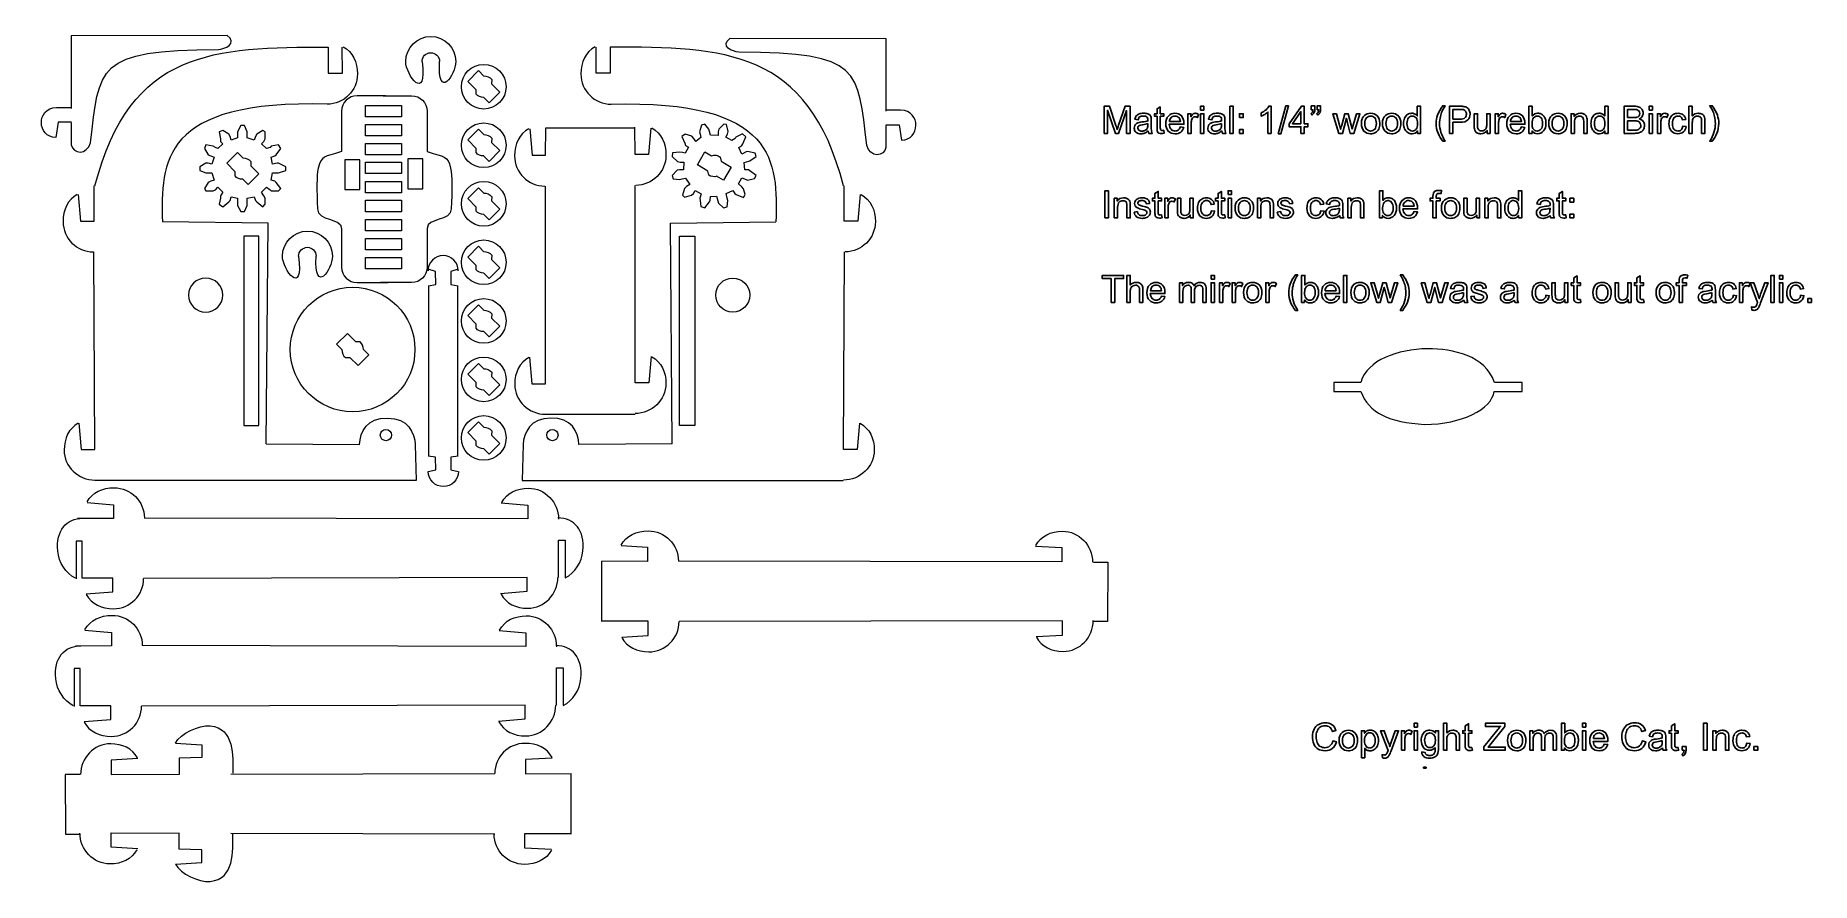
# Model space of a CAD drawing. Header units: inches. Extents: x -11.8 to 11.6, y -5.3 to 5.9.
import ezdxf

# ---------------------------------------------------------------- set-up
doc = ezdxf.new("R2010")
doc.units = ezdxf.units.IN
doc.header["$MEASUREMENT"] = 0
doc.header["$XCLIPFRAME"] = 0
doc.layers.add('Layer 1', color=7, linetype='Continuous')
picture_1 = doc.add_image_def('image1.jpg', size_in_pixel=(196, 69))

msp = doc.modelspace()

# ---------------------------------------------------------------- linework, layer by layer
at = {"layer": 'Layer 1', "color": 250, "lineweight": 9}
msp.add_lwpolyline([(-9.078, 0.757), (-8.878, 0.757), (-8.878, 3.257), (-9.078, 3.257), (-9.078, 0.757)], close=True, dxfattribs=at)
for centre, major_axis in [((-5.909, 5.233), (0, 0.295)), ((-5.909, 4.46), (0, 0.295)), ((-5.909, 3.686), (0, 0.295)), ((-5.909, 2.913), (0, 0.295)), ((-5.909, 2.139), (0, 0.295)), ((-5.909, 1.366), (0, 0.295)), ((-7.2, 0.631), (0, 0.075)), ((-5.909, 0.592), (0, 0.295)), ((-5.003, 0.631), (0, 0.075))]:
    msp.add_ellipse(centre, major_axis=major_axis, ratio=1, dxfattribs=at)
for points, knots in [([(-11.354, 4.757), (-11.354, 4.757), (-11.354, 4.466), (-11.354, 4.466), (-11.354, 4.466), (-11.332, 4.34), (-11.144, 4.328), (-11.102, 4.493), (-11.102, 4.493), (-10.98, 5.491), (-11.041, 5.717), (-9.412, 5.726), (-9.412, 5.726), (-9.332, 5.726), (-9.154, 5.806), (-9.297, 5.91), (-9.297, 5.91), (-9.297, 5.91), (-11.354, 5.904), (-11.354, 5.904), (-11.354, 5.904), (-11.354, 5.904), (-11.354, 4.946), (-11.354, 4.946)], [0, 0, 0, 0, 0.142857, 0.142857, 0.142857, 0.142857, 0.285714, 0.285714, 0.285714, 0.285714, 0.428571, 0.428571, 0.428571, 0.428571, 0.571429, 0.571429, 0.571429, 0.571429, 0.714286, 0.714286, 0.714286, 0.714286, 1, 1, 1, 1]), ([(-6.724, 5.567), (-6.655, 5.013), (-6.939, 5.384), (-6.939, 5.567), (-6.939, 5.567), (-6.939, 5.749), (-6.791, 5.897), (-6.609, 5.897), (-6.609, 5.897), (-6.426, 5.897), (-6.279, 5.749), (-6.279, 5.567), (-6.279, 5.567), (-6.279, 5.384), (-6.521, 5.044), (-6.493, 5.567)], [0, 0, 0, 0, 0.2, 0.2, 0.2, 0.2, 0.4, 0.4, 0.4, 0.4, 0.6, 0.6, 0.6, 0.6, 1, 1, 1, 1]), ([(-0.599, 4.722), (-0.599, 4.722), (-0.599, 4.431), (-0.599, 4.431), (-0.599, 4.431), (-0.621, 4.304), (-0.809, 4.293), (-0.851, 4.458), (-0.851, 4.458), (-0.973, 5.455), (-0.912, 5.682), (-2.541, 5.691), (-2.541, 5.691), (-2.621, 5.691), (-2.799, 5.771), (-2.656, 5.874), (-2.656, 5.874), (-2.656, 5.874), (-0.599, 5.869), (-0.599, 5.869), (-0.599, 5.869), (-0.599, 5.869), (-0.599, 4.91), (-0.599, 4.91)], [0, 0, 0, 0, 0.142857, 0.142857, 0.142857, 0.142857, 0.285714, 0.285714, 0.285714, 0.285714, 0.428571, 0.428571, 0.428571, 0.428571, 0.571429, 0.571429, 0.571429, 0.571429, 0.714286, 0.714286, 0.714286, 0.714286, 1, 1, 1, 1]), ([(-11.042, 3.924), (-10.578, 5.73), (-9.466, 5.756), (-7.964, 5.756), (-7.964, 5.756), (-7.964, 5.756), (-7.964, 5.414), (-7.964, 5.414), (-7.964, 5.414), (-7.964, 5.414), (-7.776, 5.412), (-7.776, 5.412), (-7.776, 5.412), (-7.776, 5.412), (-7.777, 5.756), (-7.777, 5.756)], [0, 0, 0, 0, 0.2, 0.2, 0.2, 0.2, 0.4, 0.4, 0.4, 0.4, 0.6, 0.6, 0.6, 0.6, 1, 1, 1, 1]), ([(-7.764, 5.76), (-7.638, 5.692), (-7.576, 5.554), (-7.576, 5.402), (-7.576, 5.402), (-7.576, 5.181), (-7.755, 5.002), (-7.976, 5.002)], [0, 0, 0, 0, 0.333333, 0.333333, 0.333333, 0.333333, 1, 1, 1, 1]), ([(-6.724, 5.567), (-6.724, 5.63), (-6.672, 5.682), (-6.609, 5.682), (-6.609, 5.682), (-6.577, 5.682), (-6.548, 5.669), (-6.527, 5.648), (-6.527, 5.648), (-6.506, 5.627), (-6.493, 5.598), (-6.493, 5.567)], [0, 0, 0, 0, 0.25, 0.25, 0.25, 0.25, 0.5, 0.5, 0.5, 0.5, 1, 1, 1, 1]), ([(-4.438, 5.76), (-4.564, 5.692), (-4.626, 5.554), (-4.626, 5.402), (-4.626, 5.402), (-4.626, 5.181), (-4.447, 5.002), (-4.226, 5.002)], [0, 0, 0, 0, 0.333333, 0.333333, 0.333333, 0.333333, 1, 1, 1, 1]), ([(-1.16, 3.924), (-1.624, 5.73), (-2.736, 5.756), (-4.238, 5.756), (-4.238, 5.756), (-4.238, 5.756), (-4.238, 5.414), (-4.238, 5.414), (-4.238, 5.414), (-4.238, 5.414), (-4.426, 5.412), (-4.426, 5.412), (-4.426, 5.412), (-4.426, 5.412), (-4.425, 5.756), (-4.425, 5.756)], [0, 0, 0, 0, 0.2, 0.2, 0.2, 0.2, 0.4, 0.4, 0.4, 0.4, 0.6, 0.6, 0.6, 0.6, 1, 1, 1, 1]), ([(-11.353, 4.765), (-11.353, 4.765), (-11.528, 4.765), (-11.528, 4.765), (-11.528, 4.765), (-11.528, 4.765), (-11.558, 4.563), (-11.558, 4.563), (-11.558, 4.563), (-11.804, 4.565), (-11.827, 4.948), (-11.548, 4.96), (-11.548, 4.96), (-11.548, 4.96), (-11.353, 4.96), (-11.353, 4.96)], [0, 0, 0, 0, 0.2, 0.2, 0.2, 0.2, 0.4, 0.4, 0.4, 0.4, 0.6, 0.6, 0.6, 0.6, 1, 1, 1, 1]), ([(-7.205, 5.114), (-7.205, 5.114), (-7.582, 5.114), (-7.582, 5.114), (-7.582, 5.114), (-7.694, 5.114), (-7.786, 5.022), (-7.787, 4.909), (-7.787, 4.909), (-7.787, 4.909), (-7.789, 4.377), (-7.789, 4.377), (-7.789, 4.377), (-8.014, 4.297), (-8.055, 4.331), (-8.095, 4.156), (-8.095, 4.156), (-8.117, 4.058), (-8.113, 3.861), (-8.105, 3.62), (-8.105, 3.62), (-8.1, 3.445), (-7.787, 3.513), (-7.787, 3.359), (-7.787, 3.359), (-7.787, 3.359), (-7.787, 2.849), (-7.787, 2.849), (-7.787, 2.849), (-7.787, 2.737), (-7.694, 2.645), (-7.582, 2.645), (-7.582, 2.645), (-7.582, 2.645), (-7.171, 2.645), (-7.171, 2.645)], [0, 0, 0, 0, 0.1, 0.1, 0.1, 0.1, 0.2, 0.2, 0.2, 0.2, 0.3, 0.3, 0.3, 0.3, 0.4, 0.4, 0.4, 0.4, 0.5, 0.5, 0.5, 0.5, 0.6, 0.6, 0.6, 0.6, 0.7, 0.7, 0.7, 0.7, 0.8, 0.8, 0.8, 0.8, 1, 1, 1, 1]), ([(-7.47, 4.833), (-7.47, 4.833), (-6.997, 4.833), (-6.997, 4.833), (-6.997, 4.833), (-6.997, 4.833), (-6.997, 4.983), (-6.997, 4.983), (-6.997, 4.983), (-6.997, 4.983), (-7.47, 4.983), (-7.47, 4.983), (-7.47, 4.983), (-7.47, 4.983), (-7.47, 4.833), (-7.47, 4.833)], [0, 0, 0, 0, 0.2, 0.2, 0.2, 0.2, 0.4, 0.4, 0.4, 0.4, 0.6, 0.6, 0.6, 0.6, 1, 1, 1, 1]), ([(-7.237, 5.114), (-7.237, 5.114), (-6.861, 5.114), (-6.861, 5.114), (-6.861, 5.114), (-6.748, 5.114), (-6.656, 5.022), (-6.656, 4.909), (-6.656, 4.909), (-6.656, 4.909), (-6.654, 4.377), (-6.654, 4.377), (-6.654, 4.377), (-6.428, 4.297), (-6.388, 4.331), (-6.348, 4.156), (-6.348, 4.156), (-6.325, 4.058), (-6.329, 3.861), (-6.337, 3.62), (-6.337, 3.62), (-6.343, 3.445), (-6.656, 3.513), (-6.656, 3.359), (-6.656, 3.359), (-6.656, 3.359), (-6.656, 2.849), (-6.656, 2.849), (-6.656, 2.849), (-6.656, 2.737), (-6.748, 2.645), (-6.861, 2.645), (-6.861, 2.645), (-6.861, 2.645), (-7.271, 2.645), (-7.271, 2.645)], [0, 0, 0, 0, 0.1, 0.1, 0.1, 0.1, 0.2, 0.2, 0.2, 0.2, 0.3, 0.3, 0.3, 0.3, 0.4, 0.4, 0.4, 0.4, 0.5, 0.5, 0.5, 0.5, 0.6, 0.6, 0.6, 0.6, 0.7, 0.7, 0.7, 0.7, 0.8, 0.8, 0.8, 0.8, 1, 1, 1, 1]), ([(-0.6, 4.73), (-0.6, 4.73), (-0.425, 4.73), (-0.425, 4.73), (-0.425, 4.73), (-0.425, 4.73), (-0.395, 4.528), (-0.395, 4.528), (-0.395, 4.528), (-0.149, 4.529), (-0.126, 4.912), (-0.405, 4.925), (-0.405, 4.925), (-0.405, 4.925), (-0.6, 4.925), (-0.6, 4.925)], [0, 0, 0, 0, 0.2, 0.2, 0.2, 0.2, 0.4, 0.4, 0.4, 0.4, 0.6, 0.6, 0.6, 0.6, 1, 1, 1, 1]), ([(2.281, 4.617), (2.281, 4.617), (2.281, 4.975), (2.281, 4.975), (2.281, 4.975), (2.281, 4.975), (2.352, 4.975), (2.352, 4.975), (2.352, 4.975), (2.352, 4.975), (2.437, 4.722), (2.437, 4.722), (2.437, 4.722), (2.445, 4.698), (2.451, 4.68), (2.454, 4.669), (2.454, 4.669), (2.458, 4.682), (2.465, 4.701), (2.473, 4.726), (2.473, 4.726), (2.473, 4.726), (2.559, 4.975), (2.559, 4.975), (2.559, 4.975), (2.559, 4.975), (2.623, 4.975), (2.623, 4.975), (2.623, 4.975), (2.623, 4.975), (2.623, 4.617), (2.623, 4.617), (2.623, 4.617), (2.623, 4.617), (2.577, 4.617), (2.577, 4.617), (2.577, 4.617), (2.577, 4.617), (2.577, 4.917), (2.577, 4.917), (2.577, 4.917), (2.577, 4.917), (2.473, 4.617), (2.473, 4.617), (2.473, 4.617), (2.473, 4.617), (2.43, 4.617), (2.43, 4.617), (2.43, 4.617), (2.43, 4.617), (2.327, 4.922), (2.327, 4.922), (2.327, 4.922), (2.327, 4.922), (2.327, 4.617), (2.327, 4.617), (2.327, 4.617), (2.327, 4.617), (2.281, 4.617), (2.281, 4.617)], [0, 0, 0, 0, 0.0625, 0.0625, 0.0625, 0.0625, 0.125, 0.125, 0.125, 0.125, 0.1875, 0.1875, 0.1875, 0.1875, 0.25, 0.25, 0.25, 0.25, 0.3125, 0.3125, 0.3125, 0.3125, 0.375, 0.375, 0.375, 0.375, 0.4375, 0.4375, 0.4375, 0.4375, 0.5, 0.5, 0.5, 0.5, 0.5625, 0.5625, 0.5625, 0.5625, 0.625, 0.625, 0.625, 0.625, 0.6875, 0.6875, 0.6875, 0.6875, 0.75, 0.75, 0.75, 0.75, 0.8125, 0.8125, 0.8125, 0.8125, 0.875, 0.875, 0.875, 0.875, 1, 1, 1, 1]), ([(3.068, 4.657), (3.068, 4.657), (3.074, 4.618), (3.074, 4.618), (3.074, 4.618), (3.062, 4.615), (3.05, 4.614), (3.041, 4.614), (3.041, 4.614), (3.025, 4.614), (3.012, 4.616), (3.004, 4.621), (3.004, 4.621), (2.995, 4.626), (2.989, 4.633), (2.985, 4.641), (2.985, 4.641), (2.981, 4.649), (2.98, 4.667), (2.98, 4.693), (2.98, 4.693), (2.98, 4.693), (2.98, 4.842), (2.98, 4.842), (2.98, 4.842), (2.98, 4.842), (2.947, 4.842), (2.947, 4.842), (2.947, 4.842), (2.947, 4.842), (2.947, 4.876), (2.947, 4.876), (2.947, 4.876), (2.947, 4.876), (2.98, 4.876), (2.98, 4.876), (2.98, 4.876), (2.98, 4.876), (2.98, 4.941), (2.98, 4.941), (2.98, 4.941), (2.98, 4.941), (3.023, 4.967), (3.023, 4.967), (3.023, 4.967), (3.023, 4.967), (3.023, 4.876), (3.023, 4.876), (3.023, 4.876), (3.023, 4.876), (3.068, 4.876), (3.068, 4.876), (3.068, 4.876), (3.068, 4.876), (3.068, 4.842), (3.068, 4.842), (3.068, 4.842), (3.068, 4.842), (3.023, 4.842), (3.023, 4.842), (3.023, 4.842), (3.023, 4.842), (3.023, 4.691), (3.023, 4.691), (3.023, 4.691), (3.023, 4.678), (3.024, 4.67), (3.026, 4.667), (3.026, 4.667), (3.027, 4.663), (3.03, 4.66), (3.033, 4.658), (3.033, 4.658), (3.037, 4.656), (3.042, 4.655), (3.048, 4.655), (3.048, 4.655), (3.053, 4.655), (3.06, 4.655), (3.068, 4.657)], [0, 0, 0, 0, 0.047619, 0.047619, 0.047619, 0.047619, 0.095238, 0.095238, 0.095238, 0.095238, 0.142857, 0.142857, 0.142857, 0.142857, 0.190476, 0.190476, 0.190476, 0.190476, 0.238095, 0.238095, 0.238095, 0.238095, 0.285714, 0.285714, 0.285714, 0.285714, 0.333333, 0.333333, 0.333333, 0.333333, 0.380952, 0.380952, 0.380952, 0.380952, 0.428571, 0.428571, 0.428571, 0.428571, 0.47619, 0.47619, 0.47619, 0.47619, 0.52381, 0.52381, 0.52381, 0.52381, 0.571429, 0.571429, 0.571429, 0.571429, 0.619048, 0.619048, 0.619048, 0.619048, 0.666667, 0.666667, 0.666667, 0.666667, 0.714286, 0.714286, 0.714286, 0.714286, 0.761905, 0.761905, 0.761905, 0.761905, 0.809524, 0.809524, 0.809524, 0.809524, 0.857143, 0.857143, 0.857143, 0.857143, 0.904762, 0.904762, 0.904762, 0.904762, 1, 1, 1, 1]), ([(3.555, 4.925), (3.555, 4.925), (3.555, 4.975), (3.555, 4.975), (3.555, 4.975), (3.555, 4.975), (3.599, 4.975), (3.599, 4.975), (3.599, 4.975), (3.599, 4.975), (3.599, 4.925), (3.599, 4.925), (3.599, 4.925), (3.599, 4.925), (3.555, 4.925), (3.555, 4.925)], [0, 0, 0, 0, 0.2, 0.2, 0.2, 0.2, 0.4, 0.4, 0.4, 0.4, 0.6, 0.6, 0.6, 0.6, 1, 1, 1, 1]), ([(3.943, 4.617), (3.943, 4.617), (3.943, 4.975), (3.943, 4.975), (3.943, 4.975), (3.943, 4.975), (3.987, 4.975), (3.987, 4.975), (3.987, 4.975), (3.987, 4.975), (3.987, 4.617), (3.987, 4.617), (3.987, 4.617), (3.987, 4.617), (3.943, 4.617), (3.943, 4.617)], [0, 0, 0, 0, 0.2, 0.2, 0.2, 0.2, 0.4, 0.4, 0.4, 0.4, 0.6, 0.6, 0.6, 0.6, 1, 1, 1, 1]), ([(4.486, 4.617), (4.486, 4.617), (4.443, 4.617), (4.443, 4.617), (4.443, 4.617), (4.443, 4.617), (4.443, 4.897), (4.443, 4.897), (4.443, 4.897), (4.432, 4.887), (4.418, 4.877), (4.401, 4.867), (4.401, 4.867), (4.384, 4.857), (4.368, 4.849), (4.355, 4.844), (4.355, 4.844), (4.355, 4.844), (4.355, 4.887), (4.355, 4.887), (4.355, 4.887), (4.379, 4.898), (4.401, 4.912), (4.419, 4.929), (4.419, 4.929), (4.437, 4.945), (4.451, 4.961), (4.458, 4.977), (4.458, 4.977), (4.458, 4.977), (4.486, 4.977), (4.486, 4.977), (4.486, 4.977), (4.486, 4.977), (4.486, 4.617), (4.486, 4.617)], [0, 0, 0, 0, 0.1, 0.1, 0.1, 0.1, 0.2, 0.2, 0.2, 0.2, 0.3, 0.3, 0.3, 0.3, 0.4, 0.4, 0.4, 0.4, 0.5, 0.5, 0.5, 0.5, 0.6, 0.6, 0.6, 0.6, 0.7, 0.7, 0.7, 0.7, 0.8, 0.8, 0.8, 0.8, 1, 1, 1, 1]), ([(4.578, 4.611), (4.578, 4.611), (4.682, 4.981), (4.682, 4.981), (4.682, 4.981), (4.682, 4.981), (4.717, 4.981), (4.717, 4.981), (4.717, 4.981), (4.717, 4.981), (4.614, 4.611), (4.614, 4.611), (4.614, 4.611), (4.614, 4.611), (4.578, 4.611), (4.578, 4.611)], [0, 0, 0, 0, 0.2, 0.2, 0.2, 0.2, 0.4, 0.4, 0.4, 0.4, 0.6, 0.6, 0.6, 0.6, 1, 1, 1, 1]), ([(4.879, 4.617), (4.879, 4.617), (4.879, 4.703), (4.879, 4.703), (4.879, 4.703), (4.879, 4.703), (4.724, 4.703), (4.724, 4.703), (4.724, 4.703), (4.724, 4.703), (4.724, 4.743), (4.724, 4.743), (4.724, 4.743), (4.724, 4.743), (4.887, 4.975), (4.887, 4.975), (4.887, 4.975), (4.887, 4.975), (4.923, 4.975), (4.923, 4.975), (4.923, 4.975), (4.923, 4.975), (4.923, 4.743), (4.923, 4.743), (4.923, 4.743), (4.923, 4.743), (4.971, 4.743), (4.971, 4.743), (4.971, 4.743), (4.971, 4.743), (4.971, 4.703), (4.971, 4.703), (4.971, 4.703), (4.971, 4.703), (4.923, 4.703), (4.923, 4.703), (4.923, 4.703), (4.923, 4.703), (4.923, 4.617), (4.923, 4.617), (4.923, 4.617), (4.923, 4.617), (4.879, 4.617), (4.879, 4.617)], [0, 0, 0, 0, 0.083333, 0.083333, 0.083333, 0.083333, 0.166667, 0.166667, 0.166667, 0.166667, 0.25, 0.25, 0.25, 0.25, 0.333333, 0.333333, 0.333333, 0.333333, 0.416667, 0.416667, 0.416667, 0.416667, 0.5, 0.5, 0.5, 0.5, 0.583333, 0.583333, 0.583333, 0.583333, 0.666667, 0.666667, 0.666667, 0.666667, 0.75, 0.75, 0.75, 0.75, 0.833333, 0.833333, 0.833333, 0.833333, 1, 1, 1, 1]), ([(5.017, 4.928), (5.017, 4.928), (5.017, 4.979), (5.017, 4.979), (5.017, 4.979), (5.017, 4.979), (5.064, 4.979), (5.064, 4.979), (5.064, 4.979), (5.064, 4.979), (5.064, 4.938), (5.064, 4.938), (5.064, 4.938), (5.064, 4.917), (5.061, 4.901), (5.056, 4.891), (5.056, 4.891), (5.049, 4.878), (5.038, 4.868), (5.023, 4.862), (5.023, 4.862), (5.023, 4.862), (5.013, 4.879), (5.013, 4.879), (5.013, 4.879), (5.021, 4.883), (5.028, 4.888), (5.032, 4.896), (5.032, 4.896), (5.037, 4.904), (5.039, 4.914), (5.039, 4.928), (5.039, 4.928), (5.039, 4.928), (5.017, 4.928), (5.017, 4.928)], [0, 0, 0, 0, 0.1, 0.1, 0.1, 0.1, 0.2, 0.2, 0.2, 0.2, 0.3, 0.3, 0.3, 0.3, 0.4, 0.4, 0.4, 0.4, 0.5, 0.5, 0.5, 0.5, 0.6, 0.6, 0.6, 0.6, 0.7, 0.7, 0.7, 0.7, 0.8, 0.8, 0.8, 0.8, 1, 1, 1, 1]), ([(5.092, 4.928), (5.092, 4.928), (5.092, 4.979), (5.092, 4.979), (5.092, 4.979), (5.092, 4.979), (5.139, 4.979), (5.139, 4.979), (5.139, 4.979), (5.139, 4.979), (5.139, 4.938), (5.139, 4.938), (5.139, 4.938), (5.139, 4.917), (5.137, 4.901), (5.132, 4.891), (5.132, 4.891), (5.125, 4.878), (5.114, 4.868), (5.099, 4.862), (5.099, 4.862), (5.099, 4.862), (5.088, 4.879), (5.088, 4.879), (5.088, 4.879), (5.097, 4.883), (5.104, 4.888), (5.108, 4.896), (5.108, 4.896), (5.112, 4.904), (5.115, 4.914), (5.115, 4.928), (5.115, 4.928), (5.115, 4.928), (5.092, 4.928), (5.092, 4.928)], [0, 0, 0, 0, 0.1, 0.1, 0.1, 0.1, 0.2, 0.2, 0.2, 0.2, 0.3, 0.3, 0.3, 0.3, 0.4, 0.4, 0.4, 0.4, 0.5, 0.5, 0.5, 0.5, 0.6, 0.6, 0.6, 0.6, 0.7, 0.7, 0.7, 0.7, 0.8, 0.8, 0.8, 0.8, 1, 1, 1, 1]), ([(6.419, 4.617), (6.419, 4.617), (6.419, 4.65), (6.419, 4.65), (6.419, 4.65), (6.403, 4.624), (6.379, 4.611), (6.347, 4.611), (6.347, 4.611), (6.326, 4.611), (6.307, 4.617), (6.29, 4.628), (6.29, 4.628), (6.272, 4.64), (6.259, 4.656), (6.249, 4.676), (6.249, 4.676), (6.24, 4.697), (6.235, 4.72), (6.235, 4.747), (6.235, 4.747), (6.235, 4.772), (6.239, 4.796), (6.248, 4.817), (6.248, 4.817), (6.257, 4.838), (6.27, 4.854), (6.287, 4.865), (6.287, 4.865), (6.304, 4.877), (6.323, 4.882), (6.345, 4.882), (6.345, 4.882), (6.36, 4.882), (6.374, 4.879), (6.386, 4.872), (6.386, 4.872), (6.399, 4.866), (6.409, 4.857), (6.416, 4.847), (6.416, 4.847), (6.416, 4.847), (6.416, 4.975), (6.416, 4.975), (6.416, 4.975), (6.416, 4.975), (6.46, 4.975), (6.46, 4.975), (6.46, 4.975), (6.46, 4.975), (6.46, 4.617), (6.46, 4.617), (6.46, 4.617), (6.46, 4.617), (6.419, 4.617), (6.419, 4.617)], [0, 0, 0, 0, 0.066667, 0.066667, 0.066667, 0.066667, 0.133333, 0.133333, 0.133333, 0.133333, 0.2, 0.2, 0.2, 0.2, 0.266667, 0.266667, 0.266667, 0.266667, 0.333333, 0.333333, 0.333333, 0.333333, 0.4, 0.4, 0.4, 0.4, 0.466667, 0.466667, 0.466667, 0.466667, 0.533333, 0.533333, 0.533333, 0.533333, 0.6, 0.6, 0.6, 0.6, 0.666667, 0.666667, 0.666667, 0.666667, 0.733333, 0.733333, 0.733333, 0.733333, 0.8, 0.8, 0.8, 0.8, 0.866667, 0.866667, 0.866667, 0.866667, 1, 1, 1, 1]), ([(6.752, 4.512), (6.728, 4.543), (6.707, 4.578), (6.69, 4.619), (6.69, 4.619), (6.674, 4.66), (6.665, 4.703), (6.665, 4.747), (6.665, 4.747), (6.665, 4.786), (6.671, 4.823), (6.684, 4.858), (6.684, 4.858), (6.699, 4.899), (6.721, 4.94), (6.752, 4.981), (6.752, 4.981), (6.752, 4.981), (6.783, 4.981), (6.783, 4.981), (6.783, 4.981), (6.764, 4.947), (6.751, 4.923), (6.744, 4.909), (6.744, 4.909), (6.734, 4.886), (6.727, 4.863), (6.721, 4.838), (6.721, 4.838), (6.714, 4.808), (6.71, 4.777), (6.71, 4.747), (6.71, 4.747), (6.71, 4.668), (6.735, 4.59), (6.783, 4.512), (6.783, 4.512), (6.783, 4.512), (6.752, 4.512), (6.752, 4.512)], [0, 0, 0, 0, 0.090909, 0.090909, 0.090909, 0.090909, 0.181818, 0.181818, 0.181818, 0.181818, 0.272727, 0.272727, 0.272727, 0.272727, 0.363636, 0.363636, 0.363636, 0.363636, 0.454545, 0.454545, 0.454545, 0.454545, 0.545455, 0.545455, 0.545455, 0.545455, 0.636364, 0.636364, 0.636364, 0.636364, 0.727273, 0.727273, 0.727273, 0.727273, 0.818182, 0.818182, 0.818182, 0.818182, 1, 1, 1, 1]), ([(6.84, 4.617), (6.84, 4.617), (6.84, 4.975), (6.84, 4.975), (6.84, 4.975), (6.84, 4.975), (6.975, 4.975), (6.975, 4.975), (6.975, 4.975), (6.999, 4.975), (7.017, 4.974), (7.029, 4.972), (7.029, 4.972), (7.047, 4.969), (7.062, 4.963), (7.074, 4.955), (7.074, 4.955), (7.086, 4.947), (7.095, 4.935), (7.102, 4.92), (7.102, 4.92), (7.11, 4.906), (7.113, 4.889), (7.113, 4.872), (7.113, 4.872), (7.113, 4.841), (7.104, 4.815), (7.084, 4.794), (7.084, 4.794), (7.065, 4.773), (7.03, 4.763), (6.979, 4.763), (6.979, 4.763), (6.979, 4.763), (6.887, 4.763), (6.887, 4.763), (6.887, 4.763), (6.887, 4.763), (6.887, 4.617), (6.887, 4.617), (6.887, 4.617), (6.887, 4.617), (6.84, 4.617), (6.84, 4.617)], [0, 0, 0, 0, 0.083333, 0.083333, 0.083333, 0.083333, 0.166667, 0.166667, 0.166667, 0.166667, 0.25, 0.25, 0.25, 0.25, 0.333333, 0.333333, 0.333333, 0.333333, 0.416667, 0.416667, 0.416667, 0.416667, 0.5, 0.5, 0.5, 0.5, 0.583333, 0.583333, 0.583333, 0.583333, 0.666667, 0.666667, 0.666667, 0.666667, 0.75, 0.75, 0.75, 0.75, 0.833333, 0.833333, 0.833333, 0.833333, 1, 1, 1, 1]), ([(6.887, 4.805), (6.887, 4.805), (6.98, 4.805), (6.98, 4.805), (6.98, 4.805), (7.011, 4.805), (7.032, 4.811), (7.045, 4.822), (7.045, 4.822), (7.058, 4.833), (7.064, 4.849), (7.064, 4.87), (7.064, 4.87), (7.064, 4.885), (7.061, 4.898), (7.053, 4.909), (7.053, 4.909), (7.045, 4.919), (7.036, 4.926), (7.023, 4.93), (7.023, 4.93), (7.015, 4.932), (7, 4.933), (6.979, 4.933), (6.979, 4.933), (6.979, 4.933), (6.887, 4.933), (6.887, 4.933), (6.887, 4.933), (6.887, 4.933), (6.887, 4.805), (6.887, 4.805)], [0, 0, 0, 0, 0.111111, 0.111111, 0.111111, 0.111111, 0.222222, 0.222222, 0.222222, 0.222222, 0.333333, 0.333333, 0.333333, 0.333333, 0.444444, 0.444444, 0.444444, 0.444444, 0.555556, 0.555556, 0.555556, 0.555556, 0.666667, 0.666667, 0.666667, 0.666667, 0.777778, 0.777778, 0.777778, 0.777778, 1, 1, 1, 1]), ([(7.931, 4.617), (7.931, 4.617), (7.89, 4.617), (7.89, 4.617), (7.89, 4.617), (7.89, 4.617), (7.89, 4.975), (7.89, 4.975), (7.89, 4.975), (7.89, 4.975), (7.934, 4.975), (7.934, 4.975), (7.934, 4.975), (7.934, 4.975), (7.934, 4.847), (7.934, 4.847), (7.934, 4.847), (7.953, 4.871), (7.977, 4.882), (8.005, 4.882), (8.005, 4.882), (8.021, 4.882), (8.036, 4.879), (8.051, 4.873), (8.051, 4.873), (8.065, 4.866), (8.077, 4.857), (8.086, 4.846), (8.086, 4.846), (8.095, 4.834), (8.102, 4.82), (8.107, 4.803), (8.107, 4.803), (8.113, 4.787), (8.115, 4.769), (8.115, 4.751), (8.115, 4.751), (8.115, 4.706), (8.104, 4.672), (8.082, 4.648), (8.082, 4.648), (8.06, 4.623), (8.034, 4.611), (8.003, 4.611), (8.003, 4.611), (7.973, 4.611), (7.949, 4.624), (7.931, 4.65), (7.931, 4.65), (7.931, 4.65), (7.931, 4.617), (7.931, 4.617)], [0, 0, 0, 0, 0.071429, 0.071429, 0.071429, 0.071429, 0.142857, 0.142857, 0.142857, 0.142857, 0.214286, 0.214286, 0.214286, 0.214286, 0.285714, 0.285714, 0.285714, 0.285714, 0.357143, 0.357143, 0.357143, 0.357143, 0.428571, 0.428571, 0.428571, 0.428571, 0.5, 0.5, 0.5, 0.5, 0.571429, 0.571429, 0.571429, 0.571429, 0.642857, 0.642857, 0.642857, 0.642857, 0.714286, 0.714286, 0.714286, 0.714286, 0.785714, 0.785714, 0.785714, 0.785714, 0.857143, 0.857143, 0.857143, 0.857143, 1, 1, 1, 1]), ([(8.893, 4.617), (8.893, 4.617), (8.893, 4.65), (8.893, 4.65), (8.893, 4.65), (8.877, 4.624), (8.852, 4.611), (8.821, 4.611), (8.821, 4.611), (8.8, 4.611), (8.781, 4.617), (8.764, 4.628), (8.764, 4.628), (8.746, 4.64), (8.733, 4.656), (8.723, 4.676), (8.723, 4.676), (8.714, 4.697), (8.709, 4.72), (8.709, 4.747), (8.709, 4.747), (8.709, 4.772), (8.713, 4.796), (8.722, 4.817), (8.722, 4.817), (8.731, 4.838), (8.743, 4.854), (8.761, 4.865), (8.761, 4.865), (8.778, 4.877), (8.797, 4.882), (8.819, 4.882), (8.819, 4.882), (8.834, 4.882), (8.848, 4.879), (8.86, 4.872), (8.86, 4.872), (8.873, 4.866), (8.882, 4.857), (8.89, 4.847), (8.89, 4.847), (8.89, 4.847), (8.89, 4.975), (8.89, 4.975), (8.89, 4.975), (8.89, 4.975), (8.934, 4.975), (8.934, 4.975), (8.934, 4.975), (8.934, 4.975), (8.934, 4.617), (8.934, 4.617), (8.934, 4.617), (8.934, 4.617), (8.893, 4.617), (8.893, 4.617)], [0, 0, 0, 0, 0.066667, 0.066667, 0.066667, 0.066667, 0.133333, 0.133333, 0.133333, 0.133333, 0.2, 0.2, 0.2, 0.2, 0.266667, 0.266667, 0.266667, 0.266667, 0.333333, 0.333333, 0.333333, 0.333333, 0.4, 0.4, 0.4, 0.4, 0.466667, 0.466667, 0.466667, 0.466667, 0.533333, 0.533333, 0.533333, 0.533333, 0.6, 0.6, 0.6, 0.6, 0.666667, 0.666667, 0.666667, 0.666667, 0.733333, 0.733333, 0.733333, 0.733333, 0.8, 0.8, 0.8, 0.8, 0.866667, 0.866667, 0.866667, 0.866667, 1, 1, 1, 1]), ([(9.145, 4.617), (9.145, 4.617), (9.145, 4.975), (9.145, 4.975), (9.145, 4.975), (9.145, 4.975), (9.28, 4.975), (9.28, 4.975), (9.28, 4.975), (9.307, 4.975), (9.329, 4.971), (9.346, 4.964), (9.346, 4.964), (9.362, 4.957), (9.375, 4.946), (9.384, 4.931), (9.384, 4.931), (9.394, 4.916), (9.398, 4.9), (9.398, 4.883), (9.398, 4.883), (9.398, 4.868), (9.394, 4.854), (9.386, 4.84), (9.386, 4.84), (9.378, 4.827), (9.365, 4.816), (9.348, 4.808), (9.348, 4.808), (9.37, 4.801), (9.387, 4.79), (9.398, 4.775), (9.398, 4.775), (9.41, 4.76), (9.416, 4.742), (9.416, 4.721), (9.416, 4.721), (9.416, 4.704), (9.412, 4.689), (9.405, 4.674), (9.405, 4.674), (9.398, 4.66), (9.389, 4.649), (9.379, 4.641), (9.379, 4.641), (9.368, 4.633), (9.355, 4.627), (9.34, 4.623), (9.34, 4.623), (9.324, 4.619), (9.305, 4.617), (9.282, 4.617), (9.282, 4.617), (9.282, 4.617), (9.145, 4.617), (9.145, 4.617)], [0, 0, 0, 0, 0.066667, 0.066667, 0.066667, 0.066667, 0.133333, 0.133333, 0.133333, 0.133333, 0.2, 0.2, 0.2, 0.2, 0.266667, 0.266667, 0.266667, 0.266667, 0.333333, 0.333333, 0.333333, 0.333333, 0.4, 0.4, 0.4, 0.4, 0.466667, 0.466667, 0.466667, 0.466667, 0.533333, 0.533333, 0.533333, 0.533333, 0.6, 0.6, 0.6, 0.6, 0.666667, 0.666667, 0.666667, 0.666667, 0.733333, 0.733333, 0.733333, 0.733333, 0.8, 0.8, 0.8, 0.8, 0.866667, 0.866667, 0.866667, 0.866667, 1, 1, 1, 1]), ([(9.193, 4.825), (9.193, 4.825), (9.27, 4.825), (9.27, 4.825), (9.27, 4.825), (9.291, 4.825), (9.306, 4.826), (9.315, 4.829), (9.315, 4.829), (9.327, 4.832), (9.337, 4.838), (9.343, 4.847), (9.343, 4.847), (9.349, 4.855), (9.352, 4.865), (9.352, 4.878), (9.352, 4.878), (9.352, 4.89), (9.349, 4.9), (9.343, 4.909), (9.343, 4.909), (9.338, 4.918), (9.329, 4.925), (9.319, 4.928), (9.319, 4.928), (9.308, 4.931), (9.29, 4.933), (9.264, 4.933), (9.264, 4.933), (9.264, 4.933), (9.193, 4.933), (9.193, 4.933), (9.193, 4.933), (9.193, 4.933), (9.193, 4.825), (9.193, 4.825)], [0, 0, 0, 0, 0.1, 0.1, 0.1, 0.1, 0.2, 0.2, 0.2, 0.2, 0.3, 0.3, 0.3, 0.3, 0.4, 0.4, 0.4, 0.4, 0.5, 0.5, 0.5, 0.5, 0.6, 0.6, 0.6, 0.6, 0.7, 0.7, 0.7, 0.7, 0.8, 0.8, 0.8, 0.8, 1, 1, 1, 1]), ([(9.476, 4.925), (9.476, 4.925), (9.476, 4.975), (9.476, 4.975), (9.476, 4.975), (9.476, 4.975), (9.52, 4.975), (9.52, 4.975), (9.52, 4.975), (9.52, 4.975), (9.52, 4.925), (9.52, 4.925), (9.52, 4.925), (9.52, 4.925), (9.476, 4.925), (9.476, 4.925)], [0, 0, 0, 0, 0.2, 0.2, 0.2, 0.2, 0.4, 0.4, 0.4, 0.4, 0.6, 0.6, 0.6, 0.6, 1, 1, 1, 1]), ([(10.003, 4.617), (10.003, 4.617), (10.003, 4.975), (10.003, 4.975), (10.003, 4.975), (10.003, 4.975), (10.047, 4.975), (10.047, 4.975), (10.047, 4.975), (10.047, 4.975), (10.047, 4.847), (10.047, 4.847), (10.047, 4.847), (10.067, 4.87), (10.093, 4.882), (10.125, 4.882), (10.125, 4.882), (10.144, 4.882), (10.16, 4.878), (10.175, 4.871), (10.175, 4.871), (10.189, 4.863), (10.199, 4.853), (10.205, 4.84), (10.205, 4.84), (10.211, 4.826), (10.214, 4.807), (10.214, 4.782), (10.214, 4.782), (10.214, 4.782), (10.214, 4.617), (10.214, 4.617), (10.214, 4.617), (10.214, 4.617), (10.17, 4.617), (10.17, 4.617), (10.17, 4.617), (10.17, 4.617), (10.17, 4.782), (10.17, 4.782), (10.17, 4.782), (10.17, 4.803), (10.165, 4.819), (10.156, 4.829), (10.156, 4.829), (10.146, 4.839), (10.133, 4.845), (10.115, 4.845), (10.115, 4.845), (10.102, 4.845), (10.09, 4.841), (10.079, 4.834), (10.079, 4.834), (10.067, 4.828), (10.059, 4.818), (10.054, 4.807), (10.054, 4.807), (10.049, 4.795), (10.047, 4.779), (10.047, 4.759), (10.047, 4.759), (10.047, 4.759), (10.047, 4.617), (10.047, 4.617), (10.047, 4.617), (10.047, 4.617), (10.003, 4.617), (10.003, 4.617)], [0, 0, 0, 0, 0.055556, 0.055556, 0.055556, 0.055556, 0.111111, 0.111111, 0.111111, 0.111111, 0.166667, 0.166667, 0.166667, 0.166667, 0.222222, 0.222222, 0.222222, 0.222222, 0.277778, 0.277778, 0.277778, 0.277778, 0.333333, 0.333333, 0.333333, 0.333333, 0.388889, 0.388889, 0.388889, 0.388889, 0.444444, 0.444444, 0.444444, 0.444444, 0.5, 0.5, 0.5, 0.5, 0.555556, 0.555556, 0.555556, 0.555556, 0.611111, 0.611111, 0.611111, 0.611111, 0.666667, 0.666667, 0.666667, 0.666667, 0.722222, 0.722222, 0.722222, 0.722222, 0.777778, 0.777778, 0.777778, 0.777778, 0.833333, 0.833333, 0.833333, 0.833333, 0.888889, 0.888889, 0.888889, 0.888889, 1, 1, 1, 1]), ([(10.31, 4.512), (10.31, 4.512), (10.278, 4.512), (10.278, 4.512), (10.278, 4.512), (10.327, 4.59), (10.351, 4.668), (10.351, 4.747), (10.351, 4.747), (10.351, 4.777), (10.348, 4.808), (10.341, 4.838), (10.341, 4.838), (10.335, 4.862), (10.328, 4.886), (10.318, 4.908), (10.318, 4.908), (10.311, 4.923), (10.298, 4.947), (10.278, 4.981), (10.278, 4.981), (10.278, 4.981), (10.31, 4.981), (10.31, 4.981), (10.31, 4.981), (10.34, 4.94), (10.363, 4.899), (10.378, 4.858), (10.378, 4.858), (10.39, 4.823), (10.396, 4.786), (10.396, 4.747), (10.396, 4.747), (10.396, 4.703), (10.388, 4.66), (10.371, 4.619), (10.371, 4.619), (10.354, 4.578), (10.334, 4.543), (10.31, 4.512)], [0, 0, 0, 0, 0.090909, 0.090909, 0.090909, 0.090909, 0.181818, 0.181818, 0.181818, 0.181818, 0.272727, 0.272727, 0.272727, 0.272727, 0.363636, 0.363636, 0.363636, 0.363636, 0.454545, 0.454545, 0.454545, 0.454545, 0.545455, 0.545455, 0.545455, 0.545455, 0.636364, 0.636364, 0.636364, 0.636364, 0.727273, 0.727273, 0.727273, 0.727273, 0.818182, 0.818182, 0.818182, 0.818182, 1, 1, 1, 1]), ([(-7.47, 4.582), (-7.47, 4.582), (-6.997, 4.582), (-6.997, 4.582), (-6.997, 4.582), (-6.997, 4.582), (-6.997, 4.732), (-6.997, 4.732), (-6.997, 4.732), (-6.997, 4.732), (-7.47, 4.732), (-7.47, 4.732), (-7.47, 4.732), (-7.47, 4.732), (-7.47, 4.582), (-7.47, 4.582)], [0, 0, 0, 0, 0.2, 0.2, 0.2, 0.2, 0.4, 0.4, 0.4, 0.4, 0.6, 0.6, 0.6, 0.6, 1, 1, 1, 1]), ([(-3.702, 4.687), (-3.702, 4.687), (-3.732, 4.337), (-3.732, 4.337), (-3.732, 4.337), (-3.732, 4.337), (-3.912, 4.337), (-3.912, 4.337), (-3.912, 4.337), (-3.912, 4.337), (-3.913, 4.7), (-3.913, 4.7)], [0, 0, 0, 0, 0.25, 0.25, 0.25, 0.25, 0.5, 0.5, 0.5, 0.5, 1, 1, 1, 1]), ([(2.863, 4.649), (2.846, 4.635), (2.831, 4.626), (2.816, 4.62), (2.816, 4.62), (2.801, 4.614), (2.784, 4.611), (2.767, 4.611), (2.767, 4.611), (2.739, 4.611), (2.717, 4.618), (2.702, 4.632), (2.702, 4.632), (2.686, 4.646), (2.679, 4.664), (2.679, 4.686), (2.679, 4.686), (2.679, 4.698), (2.681, 4.71), (2.687, 4.72), (2.687, 4.72), (2.693, 4.731), (2.701, 4.739), (2.71, 4.746), (2.71, 4.746), (2.719, 4.752), (2.73, 4.757), (2.742, 4.76), (2.742, 4.76), (2.75, 4.762), (2.763, 4.764), (2.781, 4.767), (2.781, 4.767), (2.816, 4.771), (2.842, 4.776), (2.859, 4.782), (2.859, 4.782), (2.859, 4.788), (2.859, 4.792), (2.859, 4.793), (2.859, 4.793), (2.859, 4.811), (2.855, 4.824), (2.847, 4.831), (2.847, 4.831), (2.836, 4.841), (2.819, 4.846), (2.797, 4.846), (2.797, 4.846), (2.776, 4.846), (2.761, 4.842), (2.751, 4.835), (2.751, 4.835), (2.741, 4.828), (2.734, 4.815), (2.729, 4.797), (2.729, 4.797), (2.729, 4.797), (2.686, 4.803), (2.686, 4.803), (2.686, 4.803), (2.69, 4.821), (2.697, 4.836), (2.705, 4.847), (2.705, 4.847), (2.714, 4.858), (2.727, 4.867), (2.744, 4.873), (2.744, 4.873), (2.761, 4.879), (2.781, 4.882), (2.803, 4.882), (2.803, 4.882), (2.825, 4.882), (2.843, 4.88), (2.857, 4.875), (2.857, 4.875), (2.871, 4.869), (2.881, 4.863), (2.888, 4.855), (2.888, 4.855), (2.894, 4.847), (2.899, 4.837), (2.901, 4.825), (2.901, 4.825), (2.903, 4.817), (2.903, 4.804), (2.903, 4.784), (2.903, 4.784), (2.903, 4.784), (2.903, 4.726), (2.903, 4.726), (2.903, 4.726), (2.903, 4.685), (2.904, 4.659), (2.906, 4.648), (2.906, 4.648), (2.908, 4.638), (2.912, 4.627), (2.917, 4.617), (2.917, 4.617), (2.917, 4.617), (2.871, 4.617), (2.871, 4.617), (2.871, 4.617), (2.867, 4.626), (2.864, 4.637), (2.863, 4.649)], [0, 0, 0, 0, 0.035714, 0.035714, 0.035714, 0.035714, 0.071429, 0.071429, 0.071429, 0.071429, 0.107143, 0.107143, 0.107143, 0.107143, 0.142857, 0.142857, 0.142857, 0.142857, 0.178571, 0.178571, 0.178571, 0.178571, 0.214286, 0.214286, 0.214286, 0.214286, 0.25, 0.25, 0.25, 0.25, 0.285714, 0.285714, 0.285714, 0.285714, 0.321429, 0.321429, 0.321429, 0.321429, 0.357143, 0.357143, 0.357143, 0.357143, 0.392857, 0.392857, 0.392857, 0.392857, 0.428571, 0.428571, 0.428571, 0.428571, 0.464286, 0.464286, 0.464286, 0.464286, 0.5, 0.5, 0.5, 0.5, 0.535714, 0.535714, 0.535714, 0.535714, 0.571429, 0.571429, 0.571429, 0.571429, 0.607143, 0.607143, 0.607143, 0.607143, 0.642857, 0.642857, 0.642857, 0.642857, 0.678571, 0.678571, 0.678571, 0.678571, 0.714286, 0.714286, 0.714286, 0.714286, 0.75, 0.75, 0.75, 0.75, 0.785714, 0.785714, 0.785714, 0.785714, 0.821429, 0.821429, 0.821429, 0.821429, 0.857143, 0.857143, 0.857143, 0.857143, 0.892857, 0.892857, 0.892857, 0.892857, 0.928571, 0.928571, 0.928571, 0.928571, 1, 1, 1, 1]), ([(2.859, 4.747), (2.843, 4.741), (2.819, 4.735), (2.787, 4.731), (2.787, 4.731), (2.769, 4.728), (2.756, 4.725), (2.749, 4.722), (2.749, 4.722), (2.741, 4.719), (2.736, 4.714), (2.732, 4.708), (2.732, 4.708), (2.728, 4.701), (2.725, 4.694), (2.725, 4.687), (2.725, 4.687), (2.725, 4.675), (2.73, 4.665), (2.739, 4.657), (2.739, 4.657), (2.748, 4.65), (2.761, 4.646), (2.778, 4.646), (2.778, 4.646), (2.795, 4.646), (2.81, 4.649), (2.823, 4.657), (2.823, 4.657), (2.836, 4.664), (2.846, 4.674), (2.852, 4.687), (2.852, 4.687), (2.857, 4.697), (2.859, 4.712), (2.859, 4.731), (2.859, 4.731), (2.859, 4.731), (2.859, 4.747), (2.859, 4.747)], [0, 0, 0, 0, 0.090909, 0.090909, 0.090909, 0.090909, 0.181818, 0.181818, 0.181818, 0.181818, 0.272727, 0.272727, 0.272727, 0.272727, 0.363636, 0.363636, 0.363636, 0.363636, 0.454545, 0.454545, 0.454545, 0.454545, 0.545455, 0.545455, 0.545455, 0.545455, 0.636364, 0.636364, 0.636364, 0.636364, 0.727273, 0.727273, 0.727273, 0.727273, 0.818182, 0.818182, 0.818182, 0.818182, 1, 1, 1, 1]), ([(3.288, 4.701), (3.288, 4.701), (3.333, 4.695), (3.333, 4.695), (3.333, 4.695), (3.326, 4.668), (3.313, 4.648), (3.294, 4.633), (3.294, 4.633), (3.274, 4.619), (3.249, 4.611), (3.219, 4.611), (3.219, 4.611), (3.181, 4.611), (3.151, 4.623), (3.129, 4.646), (3.129, 4.646), (3.107, 4.67), (3.096, 4.702), (3.096, 4.745), (3.096, 4.745), (3.096, 4.788), (3.107, 4.822), (3.13, 4.846), (3.13, 4.846), (3.152, 4.87), (3.181, 4.882), (3.217, 4.882), (3.217, 4.882), (3.252, 4.882), (3.28, 4.87), (3.302, 4.847), (3.302, 4.847), (3.324, 4.823), (3.335, 4.79), (3.335, 4.747), (3.335, 4.747), (3.335, 4.745), (3.335, 4.741), (3.335, 4.736), (3.335, 4.736), (3.335, 4.736), (3.141, 4.736), (3.141, 4.736), (3.141, 4.736), (3.143, 4.707), (3.151, 4.685), (3.165, 4.67), (3.165, 4.67), (3.18, 4.655), (3.198, 4.647), (3.22, 4.647), (3.22, 4.647), (3.236, 4.647), (3.249, 4.652), (3.261, 4.66), (3.261, 4.66), (3.272, 4.669), (3.281, 4.682), (3.288, 4.701)], [0, 0, 0, 0, 0.0625, 0.0625, 0.0625, 0.0625, 0.125, 0.125, 0.125, 0.125, 0.1875, 0.1875, 0.1875, 0.1875, 0.25, 0.25, 0.25, 0.25, 0.3125, 0.3125, 0.3125, 0.3125, 0.375, 0.375, 0.375, 0.375, 0.4375, 0.4375, 0.4375, 0.4375, 0.5, 0.5, 0.5, 0.5, 0.5625, 0.5625, 0.5625, 0.5625, 0.625, 0.625, 0.625, 0.625, 0.6875, 0.6875, 0.6875, 0.6875, 0.75, 0.75, 0.75, 0.75, 0.8125, 0.8125, 0.8125, 0.8125, 0.875, 0.875, 0.875, 0.875, 1, 1, 1, 1]), ([(3.144, 4.772), (3.144, 4.772), (3.288, 4.772), (3.288, 4.772), (3.288, 4.772), (3.287, 4.793), (3.281, 4.81), (3.272, 4.821), (3.272, 4.821), (3.258, 4.838), (3.24, 4.846), (3.217, 4.846), (3.217, 4.846), (3.197, 4.846), (3.18, 4.839), (3.167, 4.826), (3.167, 4.826), (3.153, 4.812), (3.145, 4.794), (3.144, 4.772)], [0, 0, 0, 0, 0.166667, 0.166667, 0.166667, 0.166667, 0.333333, 0.333333, 0.333333, 0.333333, 0.5, 0.5, 0.5, 0.5, 0.666667, 0.666667, 0.666667, 0.666667, 1, 1, 1, 1]), ([(3.388, 4.617), (3.388, 4.617), (3.388, 4.876), (3.388, 4.876), (3.388, 4.876), (3.388, 4.876), (3.428, 4.876), (3.428, 4.876), (3.428, 4.876), (3.428, 4.876), (3.428, 4.837), (3.428, 4.837), (3.428, 4.837), (3.438, 4.856), (3.447, 4.868), (3.456, 4.873), (3.456, 4.873), (3.464, 4.879), (3.474, 4.882), (3.484, 4.882), (3.484, 4.882), (3.499, 4.882), (3.514, 4.878), (3.529, 4.868), (3.529, 4.868), (3.529, 4.868), (3.514, 4.827), (3.514, 4.827), (3.514, 4.827), (3.503, 4.834), (3.492, 4.837), (3.482, 4.837), (3.482, 4.837), (3.472, 4.837), (3.463, 4.834), (3.456, 4.828), (3.456, 4.828), (3.448, 4.822), (3.443, 4.814), (3.439, 4.804), (3.439, 4.804), (3.434, 4.789), (3.432, 4.771), (3.432, 4.753), (3.432, 4.753), (3.432, 4.753), (3.432, 4.617), (3.432, 4.617), (3.432, 4.617), (3.432, 4.617), (3.388, 4.617), (3.388, 4.617)], [0, 0, 0, 0, 0.071429, 0.071429, 0.071429, 0.071429, 0.142857, 0.142857, 0.142857, 0.142857, 0.214286, 0.214286, 0.214286, 0.214286, 0.285714, 0.285714, 0.285714, 0.285714, 0.357143, 0.357143, 0.357143, 0.357143, 0.428571, 0.428571, 0.428571, 0.428571, 0.5, 0.5, 0.5, 0.5, 0.571429, 0.571429, 0.571429, 0.571429, 0.642857, 0.642857, 0.642857, 0.642857, 0.714286, 0.714286, 0.714286, 0.714286, 0.785714, 0.785714, 0.785714, 0.785714, 0.857143, 0.857143, 0.857143, 0.857143, 1, 1, 1, 1]), ([(3.555, 4.617), (3.555, 4.617), (3.555, 4.876), (3.555, 4.876), (3.555, 4.876), (3.555, 4.876), (3.599, 4.876), (3.599, 4.876), (3.599, 4.876), (3.599, 4.876), (3.599, 4.617), (3.599, 4.617), (3.599, 4.617), (3.599, 4.617), (3.555, 4.617), (3.555, 4.617)], [0, 0, 0, 0, 0.2, 0.2, 0.2, 0.2, 0.4, 0.4, 0.4, 0.4, 0.6, 0.6, 0.6, 0.6, 1, 1, 1, 1]), ([(3.835, 4.649), (3.819, 4.635), (3.803, 4.626), (3.788, 4.62), (3.788, 4.62), (3.773, 4.614), (3.757, 4.611), (3.74, 4.611), (3.74, 4.611), (3.711, 4.611), (3.69, 4.618), (3.674, 4.632), (3.674, 4.632), (3.659, 4.646), (3.651, 4.664), (3.651, 4.686), (3.651, 4.686), (3.651, 4.698), (3.654, 4.71), (3.66, 4.72), (3.66, 4.72), (3.666, 4.731), (3.673, 4.739), (3.683, 4.746), (3.683, 4.746), (3.692, 4.752), (3.703, 4.757), (3.714, 4.76), (3.714, 4.76), (3.723, 4.762), (3.736, 4.764), (3.753, 4.767), (3.753, 4.767), (3.789, 4.771), (3.815, 4.776), (3.832, 4.782), (3.832, 4.782), (3.832, 4.788), (3.832, 4.792), (3.832, 4.793), (3.832, 4.793), (3.832, 4.811), (3.828, 4.824), (3.819, 4.831), (3.819, 4.831), (3.808, 4.841), (3.792, 4.846), (3.769, 4.846), (3.769, 4.846), (3.749, 4.846), (3.734, 4.842), (3.724, 4.835), (3.724, 4.835), (3.714, 4.828), (3.707, 4.815), (3.702, 4.797), (3.702, 4.797), (3.702, 4.797), (3.659, 4.803), (3.659, 4.803), (3.659, 4.803), (3.663, 4.821), (3.669, 4.836), (3.678, 4.847), (3.678, 4.847), (3.687, 4.858), (3.7, 4.867), (3.717, 4.873), (3.717, 4.873), (3.734, 4.879), (3.753, 4.882), (3.776, 4.882), (3.776, 4.882), (3.798, 4.882), (3.816, 4.88), (3.83, 4.875), (3.83, 4.875), (3.844, 4.869), (3.854, 4.863), (3.86, 4.855), (3.86, 4.855), (3.867, 4.847), (3.871, 4.837), (3.874, 4.825), (3.874, 4.825), (3.875, 4.817), (3.876, 4.804), (3.876, 4.784), (3.876, 4.784), (3.876, 4.784), (3.876, 4.726), (3.876, 4.726), (3.876, 4.726), (3.876, 4.685), (3.877, 4.659), (3.879, 4.648), (3.879, 4.648), (3.881, 4.638), (3.885, 4.627), (3.89, 4.617), (3.89, 4.617), (3.89, 4.617), (3.844, 4.617), (3.844, 4.617), (3.844, 4.617), (3.84, 4.626), (3.837, 4.637), (3.835, 4.649)], [0, 0, 0, 0, 0.035714, 0.035714, 0.035714, 0.035714, 0.071429, 0.071429, 0.071429, 0.071429, 0.107143, 0.107143, 0.107143, 0.107143, 0.142857, 0.142857, 0.142857, 0.142857, 0.178571, 0.178571, 0.178571, 0.178571, 0.214286, 0.214286, 0.214286, 0.214286, 0.25, 0.25, 0.25, 0.25, 0.285714, 0.285714, 0.285714, 0.285714, 0.321429, 0.321429, 0.321429, 0.321429, 0.357143, 0.357143, 0.357143, 0.357143, 0.392857, 0.392857, 0.392857, 0.392857, 0.428571, 0.428571, 0.428571, 0.428571, 0.464286, 0.464286, 0.464286, 0.464286, 0.5, 0.5, 0.5, 0.5, 0.535714, 0.535714, 0.535714, 0.535714, 0.571429, 0.571429, 0.571429, 0.571429, 0.607143, 0.607143, 0.607143, 0.607143, 0.642857, 0.642857, 0.642857, 0.642857, 0.678571, 0.678571, 0.678571, 0.678571, 0.714286, 0.714286, 0.714286, 0.714286, 0.75, 0.75, 0.75, 0.75, 0.785714, 0.785714, 0.785714, 0.785714, 0.821429, 0.821429, 0.821429, 0.821429, 0.857143, 0.857143, 0.857143, 0.857143, 0.892857, 0.892857, 0.892857, 0.892857, 0.928571, 0.928571, 0.928571, 0.928571, 1, 1, 1, 1]), ([(3.832, 4.747), (3.816, 4.741), (3.792, 4.735), (3.76, 4.731), (3.76, 4.731), (3.742, 4.728), (3.729, 4.725), (3.722, 4.722), (3.722, 4.722), (3.714, 4.719), (3.708, 4.714), (3.704, 4.708), (3.704, 4.708), (3.7, 4.701), (3.698, 4.694), (3.698, 4.687), (3.698, 4.687), (3.698, 4.675), (3.703, 4.665), (3.711, 4.657), (3.711, 4.657), (3.72, 4.65), (3.733, 4.646), (3.75, 4.646), (3.75, 4.646), (3.767, 4.646), (3.782, 4.649), (3.796, 4.657), (3.796, 4.657), (3.809, 4.664), (3.818, 4.674), (3.825, 4.687), (3.825, 4.687), (3.829, 4.697), (3.832, 4.712), (3.832, 4.731), (3.832, 4.731), (3.832, 4.731), (3.832, 4.747), (3.832, 4.747)], [0, 0, 0, 0, 0.090909, 0.090909, 0.090909, 0.090909, 0.181818, 0.181818, 0.181818, 0.181818, 0.272727, 0.272727, 0.272727, 0.272727, 0.363636, 0.363636, 0.363636, 0.363636, 0.454545, 0.454545, 0.454545, 0.454545, 0.545455, 0.545455, 0.545455, 0.545455, 0.636364, 0.636364, 0.636364, 0.636364, 0.727273, 0.727273, 0.727273, 0.727273, 0.818182, 0.818182, 0.818182, 0.818182, 1, 1, 1, 1]), ([(4.068, 4.826), (4.068, 4.826), (4.068, 4.876), (4.068, 4.876), (4.068, 4.876), (4.068, 4.876), (4.118, 4.876), (4.118, 4.876), (4.118, 4.876), (4.118, 4.876), (4.118, 4.826), (4.118, 4.826), (4.118, 4.826), (4.118, 4.826), (4.068, 4.826), (4.068, 4.826)], [0, 0, 0, 0, 0.2, 0.2, 0.2, 0.2, 0.4, 0.4, 0.4, 0.4, 0.6, 0.6, 0.6, 0.6, 1, 1, 1, 1]), ([(4.879, 4.743), (4.879, 4.743), (4.879, 4.904), (4.879, 4.904), (4.879, 4.904), (4.879, 4.904), (4.767, 4.743), (4.767, 4.743), (4.767, 4.743), (4.767, 4.743), (4.879, 4.743), (4.879, 4.743)], [0, 0, 0, 0, 0.25, 0.25, 0.25, 0.25, 0.5, 0.5, 0.5, 0.5, 1, 1, 1, 1]), ([(5.382, 4.617), (5.382, 4.617), (5.302, 4.876), (5.302, 4.876), (5.302, 4.876), (5.302, 4.876), (5.348, 4.876), (5.348, 4.876), (5.348, 4.876), (5.348, 4.876), (5.389, 4.727), (5.389, 4.727), (5.389, 4.727), (5.389, 4.727), (5.404, 4.671), (5.404, 4.671), (5.404, 4.671), (5.405, 4.674), (5.409, 4.692), (5.418, 4.725), (5.418, 4.725), (5.418, 4.725), (5.459, 4.876), (5.459, 4.876), (5.459, 4.876), (5.459, 4.876), (5.504, 4.876), (5.504, 4.876), (5.504, 4.876), (5.504, 4.876), (5.543, 4.726), (5.543, 4.726), (5.543, 4.726), (5.543, 4.726), (5.556, 4.676), (5.556, 4.676), (5.556, 4.676), (5.556, 4.676), (5.571, 4.727), (5.571, 4.727), (5.571, 4.727), (5.571, 4.727), (5.615, 4.876), (5.615, 4.876), (5.615, 4.876), (5.615, 4.876), (5.658, 4.876), (5.658, 4.876), (5.658, 4.876), (5.658, 4.876), (5.577, 4.617), (5.577, 4.617), (5.577, 4.617), (5.577, 4.617), (5.531, 4.617), (5.531, 4.617), (5.531, 4.617), (5.531, 4.617), (5.49, 4.772), (5.49, 4.772), (5.49, 4.772), (5.49, 4.772), (5.48, 4.817), (5.48, 4.817), (5.48, 4.817), (5.48, 4.817), (5.427, 4.617), (5.427, 4.617), (5.427, 4.617), (5.427, 4.617), (5.382, 4.617), (5.382, 4.617)], [0, 0, 0, 0, 0.052632, 0.052632, 0.052632, 0.052632, 0.105263, 0.105263, 0.105263, 0.105263, 0.157895, 0.157895, 0.157895, 0.157895, 0.210526, 0.210526, 0.210526, 0.210526, 0.263158, 0.263158, 0.263158, 0.263158, 0.315789, 0.315789, 0.315789, 0.315789, 0.368421, 0.368421, 0.368421, 0.368421, 0.421053, 0.421053, 0.421053, 0.421053, 0.473684, 0.473684, 0.473684, 0.473684, 0.526316, 0.526316, 0.526316, 0.526316, 0.578947, 0.578947, 0.578947, 0.578947, 0.631579, 0.631579, 0.631579, 0.631579, 0.684211, 0.684211, 0.684211, 0.684211, 0.736842, 0.736842, 0.736842, 0.736842, 0.789474, 0.789474, 0.789474, 0.789474, 0.842105, 0.842105, 0.842105, 0.842105, 0.894737, 0.894737, 0.894737, 0.894737, 1, 1, 1, 1]), ([(5.678, 4.747), (5.678, 4.795), (5.692, 4.83), (5.718, 4.854), (5.718, 4.854), (5.741, 4.873), (5.768, 4.882), (5.8, 4.882), (5.8, 4.882), (5.836, 4.882), (5.865, 4.871), (5.887, 4.847), (5.887, 4.847), (5.91, 4.824), (5.921, 4.792), (5.921, 4.75), (5.921, 4.75), (5.921, 4.717), (5.916, 4.691), (5.906, 4.672), (5.906, 4.672), (5.896, 4.653), (5.882, 4.638), (5.863, 4.627), (5.863, 4.627), (5.843, 4.617), (5.823, 4.611), (5.8, 4.611), (5.8, 4.611), (5.764, 4.611), (5.734, 4.623), (5.712, 4.646), (5.712, 4.646), (5.69, 4.67), (5.678, 4.703), (5.678, 4.747)], [0, 0, 0, 0, 0.1, 0.1, 0.1, 0.1, 0.2, 0.2, 0.2, 0.2, 0.3, 0.3, 0.3, 0.3, 0.4, 0.4, 0.4, 0.4, 0.5, 0.5, 0.5, 0.5, 0.6, 0.6, 0.6, 0.6, 0.7, 0.7, 0.7, 0.7, 0.8, 0.8, 0.8, 0.8, 1, 1, 1, 1]), ([(5.724, 4.747), (5.724, 4.714), (5.731, 4.689), (5.745, 4.672), (5.745, 4.672), (5.76, 4.656), (5.778, 4.647), (5.8, 4.647), (5.8, 4.647), (5.822, 4.647), (5.84, 4.656), (5.854, 4.672), (5.854, 4.672), (5.869, 4.689), (5.876, 4.714), (5.876, 4.748), (5.876, 4.748), (5.876, 4.78), (5.869, 4.805), (5.854, 4.821), (5.854, 4.821), (5.84, 4.838), (5.822, 4.846), (5.8, 4.846), (5.8, 4.846), (5.778, 4.846), (5.76, 4.838), (5.745, 4.821), (5.745, 4.821), (5.731, 4.805), (5.724, 4.78), (5.724, 4.747)], [0, 0, 0, 0, 0.111111, 0.111111, 0.111111, 0.111111, 0.222222, 0.222222, 0.222222, 0.222222, 0.333333, 0.333333, 0.333333, 0.333333, 0.444444, 0.444444, 0.444444, 0.444444, 0.555556, 0.555556, 0.555556, 0.555556, 0.666667, 0.666667, 0.666667, 0.666667, 0.777778, 0.777778, 0.777778, 0.777778, 1, 1, 1, 1]), ([(5.956, 4.747), (5.956, 4.795), (5.97, 4.83), (5.997, 4.854), (5.997, 4.854), (6.019, 4.873), (6.046, 4.882), (6.078, 4.882), (6.078, 4.882), (6.114, 4.882), (6.143, 4.871), (6.165, 4.847), (6.165, 4.847), (6.188, 4.824), (6.199, 4.792), (6.199, 4.75), (6.199, 4.75), (6.199, 4.717), (6.194, 4.691), (6.184, 4.672), (6.184, 4.672), (6.174, 4.653), (6.16, 4.638), (6.141, 4.627), (6.141, 4.627), (6.122, 4.617), (6.101, 4.611), (6.078, 4.611), (6.078, 4.611), (6.042, 4.611), (6.012, 4.623), (5.99, 4.646), (5.99, 4.646), (5.968, 4.67), (5.956, 4.703), (5.956, 4.747)], [0, 0, 0, 0, 0.1, 0.1, 0.1, 0.1, 0.2, 0.2, 0.2, 0.2, 0.3, 0.3, 0.3, 0.3, 0.4, 0.4, 0.4, 0.4, 0.5, 0.5, 0.5, 0.5, 0.6, 0.6, 0.6, 0.6, 0.7, 0.7, 0.7, 0.7, 0.8, 0.8, 0.8, 0.8, 1, 1, 1, 1]), ([(6.002, 4.747), (6.002, 4.714), (6.009, 4.689), (6.023, 4.672), (6.023, 4.672), (6.038, 4.656), (6.056, 4.647), (6.078, 4.647), (6.078, 4.647), (6.1, 4.647), (6.118, 4.656), (6.133, 4.672), (6.133, 4.672), (6.147, 4.689), (6.154, 4.714), (6.154, 4.748), (6.154, 4.748), (6.154, 4.78), (6.147, 4.805), (6.132, 4.821), (6.132, 4.821), (6.118, 4.838), (6.1, 4.846), (6.078, 4.846), (6.078, 4.846), (6.056, 4.846), (6.038, 4.838), (6.023, 4.821), (6.023, 4.821), (6.009, 4.805), (6.002, 4.78), (6.002, 4.747)], [0, 0, 0, 0, 0.111111, 0.111111, 0.111111, 0.111111, 0.222222, 0.222222, 0.222222, 0.222222, 0.333333, 0.333333, 0.333333, 0.333333, 0.444444, 0.444444, 0.444444, 0.444444, 0.555556, 0.555556, 0.555556, 0.555556, 0.666667, 0.666667, 0.666667, 0.666667, 0.777778, 0.777778, 0.777778, 0.777778, 1, 1, 1, 1]), ([(6.28, 4.747), (6.28, 4.713), (6.287, 4.689), (6.301, 4.672), (6.301, 4.672), (6.315, 4.656), (6.332, 4.647), (6.351, 4.647), (6.351, 4.647), (6.37, 4.647), (6.386, 4.655), (6.4, 4.671), (6.4, 4.671), (6.413, 4.687), (6.42, 4.711), (6.42, 4.743), (6.42, 4.743), (6.42, 4.778), (6.413, 4.804), (6.399, 4.821), (6.399, 4.821), (6.386, 4.838), (6.369, 4.846), (6.349, 4.846), (6.349, 4.846), (6.329, 4.846), (6.313, 4.838), (6.3, 4.822), (6.3, 4.822), (6.287, 4.806), (6.28, 4.781), (6.28, 4.747)], [0, 0, 0, 0, 0.111111, 0.111111, 0.111111, 0.111111, 0.222222, 0.222222, 0.222222, 0.222222, 0.333333, 0.333333, 0.333333, 0.333333, 0.444444, 0.444444, 0.444444, 0.444444, 0.555556, 0.555556, 0.555556, 0.555556, 0.666667, 0.666667, 0.666667, 0.666667, 0.777778, 0.777778, 0.777778, 0.777778, 1, 1, 1, 1]), ([(7.338, 4.617), (7.338, 4.617), (7.338, 4.655), (7.338, 4.655), (7.338, 4.655), (7.318, 4.626), (7.29, 4.611), (7.256, 4.611), (7.256, 4.611), (7.24, 4.611), (7.226, 4.614), (7.213, 4.62), (7.213, 4.62), (7.199, 4.626), (7.19, 4.633), (7.183, 4.642), (7.183, 4.642), (7.177, 4.651), (7.172, 4.662), (7.17, 4.675), (7.17, 4.675), (7.168, 4.683), (7.167, 4.697), (7.167, 4.716), (7.167, 4.716), (7.167, 4.716), (7.167, 4.876), (7.167, 4.876), (7.167, 4.876), (7.167, 4.876), (7.211, 4.876), (7.211, 4.876), (7.211, 4.876), (7.211, 4.876), (7.211, 4.733), (7.211, 4.733), (7.211, 4.733), (7.211, 4.71), (7.212, 4.694), (7.214, 4.686), (7.214, 4.686), (7.216, 4.675), (7.222, 4.666), (7.231, 4.659), (7.231, 4.659), (7.24, 4.652), (7.251, 4.649), (7.264, 4.649), (7.264, 4.649), (7.278, 4.649), (7.29, 4.652), (7.301, 4.659), (7.301, 4.659), (7.313, 4.666), (7.321, 4.675), (7.326, 4.687), (7.326, 4.687), (7.331, 4.699), (7.333, 4.715), (7.333, 4.737), (7.333, 4.737), (7.333, 4.737), (7.333, 4.876), (7.333, 4.876), (7.333, 4.876), (7.333, 4.876), (7.377, 4.876), (7.377, 4.876), (7.377, 4.876), (7.377, 4.876), (7.377, 4.617), (7.377, 4.617), (7.377, 4.617), (7.377, 4.617), (7.338, 4.617), (7.338, 4.617)], [0, 0, 0, 0, 0.05, 0.05, 0.05, 0.05, 0.1, 0.1, 0.1, 0.1, 0.15, 0.15, 0.15, 0.15, 0.2, 0.2, 0.2, 0.2, 0.25, 0.25, 0.25, 0.25, 0.3, 0.3, 0.3, 0.3, 0.35, 0.35, 0.35, 0.35, 0.4, 0.4, 0.4, 0.4, 0.45, 0.45, 0.45, 0.45, 0.5, 0.5, 0.5, 0.5, 0.55, 0.55, 0.55, 0.55, 0.6, 0.6, 0.6, 0.6, 0.65, 0.65, 0.65, 0.65, 0.7, 0.7, 0.7, 0.7, 0.75, 0.75, 0.75, 0.75, 0.8, 0.8, 0.8, 0.8, 0.85, 0.85, 0.85, 0.85, 0.9, 0.9, 0.9, 0.9, 1, 1, 1, 1]), ([(7.446, 4.617), (7.446, 4.617), (7.446, 4.876), (7.446, 4.876), (7.446, 4.876), (7.446, 4.876), (7.485, 4.876), (7.485, 4.876), (7.485, 4.876), (7.485, 4.876), (7.485, 4.837), (7.485, 4.837), (7.485, 4.837), (7.495, 4.856), (7.504, 4.868), (7.513, 4.873), (7.513, 4.873), (7.522, 4.879), (7.531, 4.882), (7.541, 4.882), (7.541, 4.882), (7.556, 4.882), (7.571, 4.878), (7.586, 4.868), (7.586, 4.868), (7.586, 4.868), (7.571, 4.827), (7.571, 4.827), (7.571, 4.827), (7.561, 4.834), (7.55, 4.837), (7.539, 4.837), (7.539, 4.837), (7.529, 4.837), (7.521, 4.834), (7.513, 4.828), (7.513, 4.828), (7.505, 4.822), (7.5, 4.814), (7.497, 4.804), (7.497, 4.804), (7.492, 4.789), (7.489, 4.771), (7.489, 4.753), (7.489, 4.753), (7.489, 4.753), (7.489, 4.617), (7.489, 4.617), (7.489, 4.617), (7.489, 4.617), (7.446, 4.617), (7.446, 4.617)], [0, 0, 0, 0, 0.071429, 0.071429, 0.071429, 0.071429, 0.142857, 0.142857, 0.142857, 0.142857, 0.214286, 0.214286, 0.214286, 0.214286, 0.285714, 0.285714, 0.285714, 0.285714, 0.357143, 0.357143, 0.357143, 0.357143, 0.428571, 0.428571, 0.428571, 0.428571, 0.5, 0.5, 0.5, 0.5, 0.571429, 0.571429, 0.571429, 0.571429, 0.642857, 0.642857, 0.642857, 0.642857, 0.714286, 0.714286, 0.714286, 0.714286, 0.785714, 0.785714, 0.785714, 0.785714, 0.857143, 0.857143, 0.857143, 0.857143, 1, 1, 1, 1]), ([(7.79, 4.701), (7.79, 4.701), (7.835, 4.695), (7.835, 4.695), (7.835, 4.695), (7.828, 4.668), (7.815, 4.648), (7.796, 4.633), (7.796, 4.633), (7.776, 4.619), (7.751, 4.611), (7.721, 4.611), (7.721, 4.611), (7.683, 4.611), (7.653, 4.623), (7.631, 4.646), (7.631, 4.646), (7.609, 4.67), (7.598, 4.702), (7.598, 4.745), (7.598, 4.745), (7.598, 4.788), (7.609, 4.822), (7.632, 4.846), (7.632, 4.846), (7.654, 4.87), (7.683, 4.882), (7.719, 4.882), (7.719, 4.882), (7.754, 4.882), (7.782, 4.87), (7.804, 4.847), (7.804, 4.847), (7.826, 4.823), (7.837, 4.79), (7.837, 4.747), (7.837, 4.747), (7.837, 4.745), (7.837, 4.741), (7.837, 4.736), (7.837, 4.736), (7.837, 4.736), (7.643, 4.736), (7.643, 4.736), (7.643, 4.736), (7.645, 4.707), (7.653, 4.685), (7.667, 4.67), (7.667, 4.67), (7.682, 4.655), (7.7, 4.647), (7.722, 4.647), (7.722, 4.647), (7.738, 4.647), (7.751, 4.652), (7.763, 4.66), (7.763, 4.66), (7.774, 4.669), (7.783, 4.682), (7.79, 4.701)], [0, 0, 0, 0, 0.0625, 0.0625, 0.0625, 0.0625, 0.125, 0.125, 0.125, 0.125, 0.1875, 0.1875, 0.1875, 0.1875, 0.25, 0.25, 0.25, 0.25, 0.3125, 0.3125, 0.3125, 0.3125, 0.375, 0.375, 0.375, 0.375, 0.4375, 0.4375, 0.4375, 0.4375, 0.5, 0.5, 0.5, 0.5, 0.5625, 0.5625, 0.5625, 0.5625, 0.625, 0.625, 0.625, 0.625, 0.6875, 0.6875, 0.6875, 0.6875, 0.75, 0.75, 0.75, 0.75, 0.8125, 0.8125, 0.8125, 0.8125, 0.875, 0.875, 0.875, 0.875, 1, 1, 1, 1]), ([(7.646, 4.772), (7.646, 4.772), (7.79, 4.772), (7.79, 4.772), (7.79, 4.772), (7.789, 4.793), (7.783, 4.81), (7.774, 4.821), (7.774, 4.821), (7.76, 4.838), (7.742, 4.846), (7.719, 4.846), (7.719, 4.846), (7.699, 4.846), (7.682, 4.839), (7.669, 4.826), (7.669, 4.826), (7.655, 4.812), (7.647, 4.794), (7.646, 4.772)], [0, 0, 0, 0, 0.166667, 0.166667, 0.166667, 0.166667, 0.333333, 0.333333, 0.333333, 0.333333, 0.5, 0.5, 0.5, 0.5, 0.666667, 0.666667, 0.666667, 0.666667, 1, 1, 1, 1]), ([(7.931, 4.749), (7.931, 4.718), (7.935, 4.695), (7.943, 4.681), (7.943, 4.681), (7.957, 4.659), (7.976, 4.647), (7.999, 4.647), (7.999, 4.647), (8.019, 4.647), (8.035, 4.656), (8.049, 4.673), (8.049, 4.673), (8.063, 4.689), (8.07, 4.714), (8.07, 4.747), (8.07, 4.747), (8.07, 4.781), (8.064, 4.806), (8.05, 4.822), (8.05, 4.822), (8.037, 4.838), (8.02, 4.846), (8.001, 4.846), (8.001, 4.846), (7.982, 4.846), (7.966, 4.838), (7.952, 4.821), (7.952, 4.821), (7.938, 4.804), (7.931, 4.78), (7.931, 4.749)], [0, 0, 0, 0, 0.111111, 0.111111, 0.111111, 0.111111, 0.222222, 0.222222, 0.222222, 0.222222, 0.333333, 0.333333, 0.333333, 0.333333, 0.444444, 0.444444, 0.444444, 0.444444, 0.555556, 0.555556, 0.555556, 0.555556, 0.666667, 0.666667, 0.666667, 0.666667, 0.777778, 0.777778, 0.777778, 0.777778, 1, 1, 1, 1]), ([(8.152, 4.747), (8.152, 4.795), (8.166, 4.83), (8.192, 4.854), (8.192, 4.854), (8.215, 4.873), (8.242, 4.882), (8.274, 4.882), (8.274, 4.882), (8.31, 4.882), (8.339, 4.871), (8.361, 4.847), (8.361, 4.847), (8.384, 4.824), (8.395, 4.792), (8.395, 4.75), (8.395, 4.75), (8.395, 4.717), (8.39, 4.691), (8.38, 4.672), (8.38, 4.672), (8.37, 4.653), (8.356, 4.638), (8.337, 4.627), (8.337, 4.627), (8.317, 4.617), (8.297, 4.611), (8.274, 4.611), (8.274, 4.611), (8.238, 4.611), (8.208, 4.623), (8.186, 4.646), (8.186, 4.646), (8.163, 4.67), (8.152, 4.703), (8.152, 4.747)], [0, 0, 0, 0, 0.1, 0.1, 0.1, 0.1, 0.2, 0.2, 0.2, 0.2, 0.3, 0.3, 0.3, 0.3, 0.4, 0.4, 0.4, 0.4, 0.5, 0.5, 0.5, 0.5, 0.6, 0.6, 0.6, 0.6, 0.7, 0.7, 0.7, 0.7, 0.8, 0.8, 0.8, 0.8, 1, 1, 1, 1]), ([(8.197, 4.747), (8.197, 4.714), (8.205, 4.689), (8.219, 4.672), (8.219, 4.672), (8.234, 4.656), (8.252, 4.647), (8.274, 4.647), (8.274, 4.647), (8.296, 4.647), (8.314, 4.656), (8.328, 4.672), (8.328, 4.672), (8.343, 4.689), (8.35, 4.714), (8.35, 4.748), (8.35, 4.748), (8.35, 4.78), (8.343, 4.805), (8.328, 4.821), (8.328, 4.821), (8.314, 4.838), (8.296, 4.846), (8.274, 4.846), (8.274, 4.846), (8.252, 4.846), (8.234, 4.838), (8.219, 4.821), (8.219, 4.821), (8.205, 4.805), (8.197, 4.78), (8.197, 4.747)], [0, 0, 0, 0, 0.111111, 0.111111, 0.111111, 0.111111, 0.222222, 0.222222, 0.222222, 0.222222, 0.333333, 0.333333, 0.333333, 0.333333, 0.444444, 0.444444, 0.444444, 0.444444, 0.555556, 0.555556, 0.555556, 0.555556, 0.666667, 0.666667, 0.666667, 0.666667, 0.777778, 0.777778, 0.777778, 0.777778, 1, 1, 1, 1]), ([(8.447, 4.617), (8.447, 4.617), (8.447, 4.876), (8.447, 4.876), (8.447, 4.876), (8.447, 4.876), (8.486, 4.876), (8.486, 4.876), (8.486, 4.876), (8.486, 4.876), (8.486, 4.84), (8.486, 4.84), (8.486, 4.84), (8.505, 4.868), (8.533, 4.882), (8.569, 4.882), (8.569, 4.882), (8.584, 4.882), (8.599, 4.88), (8.612, 4.874), (8.612, 4.874), (8.625, 4.868), (8.635, 4.861), (8.641, 4.852), (8.641, 4.852), (8.648, 4.843), (8.652, 4.832), (8.655, 4.819), (8.655, 4.819), (8.657, 4.811), (8.657, 4.797), (8.657, 4.777), (8.657, 4.777), (8.657, 4.777), (8.657, 4.617), (8.657, 4.617), (8.657, 4.617), (8.657, 4.617), (8.613, 4.617), (8.613, 4.617), (8.613, 4.617), (8.613, 4.617), (8.613, 4.775), (8.613, 4.775), (8.613, 4.775), (8.613, 4.793), (8.612, 4.806), (8.608, 4.815), (8.608, 4.815), (8.605, 4.824), (8.599, 4.831), (8.59, 4.836), (8.59, 4.836), (8.581, 4.842), (8.571, 4.844), (8.56, 4.844), (8.56, 4.844), (8.541, 4.844), (8.525, 4.838), (8.511, 4.826), (8.511, 4.826), (8.497, 4.814), (8.491, 4.792), (8.491, 4.759), (8.491, 4.759), (8.491, 4.759), (8.491, 4.617), (8.491, 4.617), (8.491, 4.617), (8.491, 4.617), (8.447, 4.617), (8.447, 4.617)], [0, 0, 0, 0, 0.052632, 0.052632, 0.052632, 0.052632, 0.105263, 0.105263, 0.105263, 0.105263, 0.157895, 0.157895, 0.157895, 0.157895, 0.210526, 0.210526, 0.210526, 0.210526, 0.263158, 0.263158, 0.263158, 0.263158, 0.315789, 0.315789, 0.315789, 0.315789, 0.368421, 0.368421, 0.368421, 0.368421, 0.421053, 0.421053, 0.421053, 0.421053, 0.473684, 0.473684, 0.473684, 0.473684, 0.526316, 0.526316, 0.526316, 0.526316, 0.578947, 0.578947, 0.578947, 0.578947, 0.631579, 0.631579, 0.631579, 0.631579, 0.684211, 0.684211, 0.684211, 0.684211, 0.736842, 0.736842, 0.736842, 0.736842, 0.789474, 0.789474, 0.789474, 0.789474, 0.842105, 0.842105, 0.842105, 0.842105, 0.894737, 0.894737, 0.894737, 0.894737, 1, 1, 1, 1]), ([(8.754, 4.747), (8.754, 4.713), (8.761, 4.689), (8.775, 4.672), (8.775, 4.672), (8.789, 4.656), (8.806, 4.647), (8.825, 4.647), (8.825, 4.647), (8.844, 4.647), (8.86, 4.655), (8.874, 4.671), (8.874, 4.671), (8.887, 4.687), (8.894, 4.711), (8.894, 4.743), (8.894, 4.743), (8.894, 4.778), (8.887, 4.804), (8.873, 4.821), (8.873, 4.821), (8.86, 4.838), (8.843, 4.846), (8.823, 4.846), (8.823, 4.846), (8.803, 4.846), (8.787, 4.838), (8.774, 4.822), (8.774, 4.822), (8.761, 4.806), (8.754, 4.781), (8.754, 4.747)], [0, 0, 0, 0, 0.111111, 0.111111, 0.111111, 0.111111, 0.222222, 0.222222, 0.222222, 0.222222, 0.333333, 0.333333, 0.333333, 0.333333, 0.444444, 0.444444, 0.444444, 0.444444, 0.555556, 0.555556, 0.555556, 0.555556, 0.666667, 0.666667, 0.666667, 0.666667, 0.777778, 0.777778, 0.777778, 0.777778, 1, 1, 1, 1]), ([(9.193, 4.659), (9.193, 4.659), (9.282, 4.659), (9.282, 4.659), (9.282, 4.659), (9.297, 4.659), (9.308, 4.66), (9.314, 4.661), (9.314, 4.661), (9.325, 4.663), (9.334, 4.666), (9.342, 4.671), (9.342, 4.671), (9.349, 4.675), (9.355, 4.682), (9.36, 4.691), (9.36, 4.691), (9.364, 4.699), (9.367, 4.71), (9.367, 4.721), (9.367, 4.721), (9.367, 4.734), (9.363, 4.746), (9.356, 4.756), (9.356, 4.756), (9.35, 4.766), (9.34, 4.772), (9.328, 4.777), (9.328, 4.777), (9.316, 4.78), (9.298, 4.782), (9.276, 4.782), (9.276, 4.782), (9.276, 4.782), (9.193, 4.782), (9.193, 4.782), (9.193, 4.782), (9.193, 4.782), (9.193, 4.659), (9.193, 4.659)], [0, 0, 0, 0, 0.090909, 0.090909, 0.090909, 0.090909, 0.181818, 0.181818, 0.181818, 0.181818, 0.272727, 0.272727, 0.272727, 0.272727, 0.363636, 0.363636, 0.363636, 0.363636, 0.454545, 0.454545, 0.454545, 0.454545, 0.545455, 0.545455, 0.545455, 0.545455, 0.636364, 0.636364, 0.636364, 0.636364, 0.727273, 0.727273, 0.727273, 0.727273, 0.818182, 0.818182, 0.818182, 0.818182, 1, 1, 1, 1]), ([(9.476, 4.617), (9.476, 4.617), (9.476, 4.876), (9.476, 4.876), (9.476, 4.876), (9.476, 4.876), (9.52, 4.876), (9.52, 4.876), (9.52, 4.876), (9.52, 4.876), (9.52, 4.617), (9.52, 4.617), (9.52, 4.617), (9.52, 4.617), (9.476, 4.617), (9.476, 4.617)], [0, 0, 0, 0, 0.2, 0.2, 0.2, 0.2, 0.4, 0.4, 0.4, 0.4, 0.6, 0.6, 0.6, 0.6, 1, 1, 1, 1]), ([(9.586, 4.617), (9.586, 4.617), (9.586, 4.876), (9.586, 4.876), (9.586, 4.876), (9.586, 4.876), (9.625, 4.876), (9.625, 4.876), (9.625, 4.876), (9.625, 4.876), (9.625, 4.837), (9.625, 4.837), (9.625, 4.837), (9.636, 4.856), (9.645, 4.868), (9.653, 4.873), (9.653, 4.873), (9.662, 4.879), (9.671, 4.882), (9.682, 4.882), (9.682, 4.882), (9.696, 4.882), (9.711, 4.878), (9.727, 4.868), (9.727, 4.868), (9.727, 4.868), (9.712, 4.827), (9.712, 4.827), (9.712, 4.827), (9.701, 4.834), (9.69, 4.837), (9.679, 4.837), (9.679, 4.837), (9.67, 4.837), (9.661, 4.834), (9.654, 4.828), (9.654, 4.828), (9.646, 4.822), (9.64, 4.814), (9.637, 4.804), (9.637, 4.804), (9.632, 4.789), (9.63, 4.771), (9.63, 4.753), (9.63, 4.753), (9.63, 4.753), (9.63, 4.617), (9.63, 4.617), (9.63, 4.617), (9.63, 4.617), (9.586, 4.617), (9.586, 4.617)], [0, 0, 0, 0, 0.071429, 0.071429, 0.071429, 0.071429, 0.142857, 0.142857, 0.142857, 0.142857, 0.214286, 0.214286, 0.214286, 0.214286, 0.285714, 0.285714, 0.285714, 0.285714, 0.357143, 0.357143, 0.357143, 0.357143, 0.428571, 0.428571, 0.428571, 0.428571, 0.5, 0.5, 0.5, 0.5, 0.571429, 0.571429, 0.571429, 0.571429, 0.642857, 0.642857, 0.642857, 0.642857, 0.714286, 0.714286, 0.714286, 0.714286, 0.785714, 0.785714, 0.785714, 0.785714, 0.857143, 0.857143, 0.857143, 0.857143, 1, 1, 1, 1]), ([(9.922, 4.712), (9.922, 4.712), (9.965, 4.707), (9.965, 4.707), (9.965, 4.707), (9.961, 4.677), (9.949, 4.653), (9.929, 4.637), (9.929, 4.637), (9.91, 4.62), (9.886, 4.611), (9.857, 4.611), (9.857, 4.611), (9.822, 4.611), (9.793, 4.623), (9.772, 4.646), (9.772, 4.646), (9.75, 4.669), (9.739, 4.702), (9.739, 4.746), (9.739, 4.746), (9.739, 4.774), (9.744, 4.798), (9.753, 4.819), (9.753, 4.819), (9.763, 4.84), (9.777, 4.856), (9.796, 4.867), (9.796, 4.867), (9.815, 4.877), (9.835, 4.882), (9.858, 4.882), (9.858, 4.882), (9.886, 4.882), (9.909, 4.875), (9.927, 4.861), (9.927, 4.861), (9.945, 4.847), (9.956, 4.827), (9.961, 4.8), (9.961, 4.8), (9.961, 4.8), (9.918, 4.794), (9.918, 4.794), (9.918, 4.794), (9.914, 4.811), (9.907, 4.824), (9.897, 4.833), (9.897, 4.833), (9.887, 4.842), (9.874, 4.846), (9.859, 4.846), (9.859, 4.846), (9.837, 4.846), (9.819, 4.838), (9.805, 4.822), (9.805, 4.822), (9.792, 4.806), (9.785, 4.781), (9.785, 4.747), (9.785, 4.747), (9.785, 4.712), (9.791, 4.687), (9.805, 4.671), (9.805, 4.671), (9.818, 4.655), (9.835, 4.647), (9.857, 4.647), (9.857, 4.647), (9.874, 4.647), (9.889, 4.653), (9.9, 4.663), (9.9, 4.663), (9.912, 4.674), (9.919, 4.69), (9.922, 4.712)], [0, 0, 0, 0, 0.05, 0.05, 0.05, 0.05, 0.1, 0.1, 0.1, 0.1, 0.15, 0.15, 0.15, 0.15, 0.2, 0.2, 0.2, 0.2, 0.25, 0.25, 0.25, 0.25, 0.3, 0.3, 0.3, 0.3, 0.35, 0.35, 0.35, 0.35, 0.4, 0.4, 0.4, 0.4, 0.45, 0.45, 0.45, 0.45, 0.5, 0.5, 0.5, 0.5, 0.55, 0.55, 0.55, 0.55, 0.6, 0.6, 0.6, 0.6, 0.65, 0.65, 0.65, 0.65, 0.7, 0.7, 0.7, 0.7, 0.75, 0.75, 0.75, 0.75, 0.8, 0.8, 0.8, 0.8, 0.85, 0.85, 0.85, 0.85, 0.9, 0.9, 0.9, 0.9, 1, 1, 1, 1]), ([(-7.47, 4.332), (-7.47, 4.332), (-6.997, 4.332), (-6.997, 4.332), (-6.997, 4.332), (-6.997, 4.332), (-6.997, 4.482), (-6.997, 4.482), (-6.997, 4.482), (-6.997, 4.482), (-7.47, 4.482), (-7.47, 4.482), (-7.47, 4.482), (-7.47, 4.482), (-7.47, 4.332), (-7.47, 4.332)], [0, 0, 0, 0, 0.2, 0.2, 0.2, 0.2, 0.4, 0.4, 0.4, 0.4, 0.6, 0.6, 0.6, 0.6, 1, 1, 1, 1]), ([(-5.314, 4.677), (-5.439, 4.61), (-5.502, 4.472), (-5.502, 4.32), (-5.502, 4.32), (-5.502, 4.099), (-5.322, 3.92), (-5.102, 3.92)], [0, 0, 0, 0, 0.333333, 0.333333, 0.333333, 0.333333, 1, 1, 1, 1]), ([(-5.302, 4.677), (-5.302, 4.677), (-5.272, 4.327), (-5.272, 4.327), (-5.272, 4.327), (-5.272, 4.327), (-5.092, 4.327), (-5.092, 4.327), (-5.092, 4.327), (-5.092, 4.327), (-5.091, 4.689), (-5.091, 4.689)], [0, 0, 0, 0, 0.25, 0.25, 0.25, 0.25, 0.5, 0.5, 0.5, 0.5, 1, 1, 1, 1]), ([(-3.691, 4.688), (-3.565, 4.62), (-3.503, 4.483), (-3.503, 4.33), (-3.503, 4.33), (-3.503, 4.109), (-3.682, 3.93), (-3.903, 3.93)], [0, 0, 0, 0, 0.333333, 0.333333, 0.333333, 0.333333, 1, 1, 1, 1]), ([(4.068, 4.617), (4.068, 4.617), (4.068, 4.667), (4.068, 4.667), (4.068, 4.667), (4.068, 4.667), (4.118, 4.667), (4.118, 4.667), (4.118, 4.667), (4.118, 4.667), (4.118, 4.617), (4.118, 4.617), (4.118, 4.617), (4.118, 4.617), (4.068, 4.617), (4.068, 4.617)], [0, 0, 0, 0, 0.2, 0.2, 0.2, 0.2, 0.4, 0.4, 0.4, 0.4, 0.6, 0.6, 0.6, 0.6, 1, 1, 1, 1]), ([(-7.546, 4.269), (-7.546, 4.269), (-7.546, 3.875), (-7.546, 3.875), (-7.546, 3.875), (-7.546, 3.875), (-7.741, 3.875), (-7.741, 3.875), (-7.741, 3.875), (-7.741, 3.875), (-7.741, 4.269), (-7.741, 4.269), (-7.741, 4.269), (-7.741, 4.269), (-7.546, 4.269), (-7.546, 4.269)], [0, 0, 0, 0, 0.2, 0.2, 0.2, 0.2, 0.4, 0.4, 0.4, 0.4, 0.6, 0.6, 0.6, 0.6, 1, 1, 1, 1]), ([(-7.47, 4.085), (-7.47, 4.085), (-6.997, 4.085), (-6.997, 4.085), (-6.997, 4.085), (-6.997, 4.085), (-6.997, 4.235), (-6.997, 4.235), (-6.997, 4.235), (-6.997, 4.235), (-7.47, 4.235), (-7.47, 4.235), (-7.47, 4.235), (-7.47, 4.235), (-7.47, 4.085), (-7.47, 4.085)], [0, 0, 0, 0, 0.2, 0.2, 0.2, 0.2, 0.4, 0.4, 0.4, 0.4, 0.6, 0.6, 0.6, 0.6, 1, 1, 1, 1]), ([(-6.715, 4.279), (-6.715, 4.279), (-6.715, 3.885), (-6.715, 3.885), (-6.715, 3.885), (-6.715, 3.885), (-6.91, 3.885), (-6.91, 3.885), (-6.91, 3.885), (-6.91, 3.885), (-6.91, 4.279), (-6.91, 4.279), (-6.91, 4.279), (-6.91, 4.279), (-6.715, 4.279), (-6.715, 4.279)], [0, 0, 0, 0, 0.2, 0.2, 0.2, 0.2, 0.4, 0.4, 0.4, 0.4, 0.6, 0.6, 0.6, 0.6, 1, 1, 1, 1]), ([(-11.275, 3.808), (-11.4, 3.741), (-11.463, 3.603), (-11.463, 3.451), (-11.463, 3.451), (-11.463, 3.23), (-11.284, 3.051), (-11.063, 3.051)], [0, 0, 0, 0, 0.333333, 0.333333, 0.333333, 0.333333, 1, 1, 1, 1]), ([(-11.263, 3.807), (-11.263, 3.807), (-11.233, 3.457), (-11.233, 3.457), (-11.233, 3.457), (-11.233, 3.457), (-11.053, 3.457), (-11.053, 3.457), (-11.053, 3.457), (-11.053, 3.457), (-11.051, 3.924), (-11.051, 3.924)], [0, 0, 0, 0, 0.25, 0.25, 0.25, 0.25, 0.5, 0.5, 0.5, 0.5, 1, 1, 1, 1]), ([(-7.47, 3.832), (-7.47, 3.832), (-6.997, 3.832), (-6.997, 3.832), (-6.997, 3.832), (-6.997, 3.832), (-6.997, 3.982), (-6.997, 3.982), (-6.997, 3.982), (-6.997, 3.982), (-7.47, 3.982), (-7.47, 3.982), (-7.47, 3.982), (-7.47, 3.982), (-7.47, 3.832), (-7.47, 3.832)], [0, 0, 0, 0, 0.2, 0.2, 0.2, 0.2, 0.4, 0.4, 0.4, 0.4, 0.6, 0.6, 0.6, 0.6, 1, 1, 1, 1]), ([(-5.305, 1.659), (-5.305, 1.659), (-5.275, 1.309), (-5.275, 1.309), (-5.275, 1.309), (-5.275, 1.309), (-5.095, 1.309), (-5.095, 1.309), (-5.095, 1.309), (-5.095, 1.309), (-5.094, 3.92), (-5.094, 3.92)], [0, 0, 0, 0, 0.25, 0.25, 0.25, 0.25, 0.5, 0.5, 0.5, 0.5, 1, 1, 1, 1]), ([(-3.699, 1.669), (-3.699, 1.669), (-3.729, 1.319), (-3.729, 1.319), (-3.729, 1.319), (-3.729, 1.319), (-3.909, 1.319), (-3.909, 1.319), (-3.909, 1.319), (-3.909, 1.319), (-3.91, 3.93), (-3.91, 3.93)], [0, 0, 0, 0, 0.25, 0.25, 0.25, 0.25, 0.5, 0.5, 0.5, 0.5, 1, 1, 1, 1]), ([(-0.939, 3.807), (-0.939, 3.807), (-0.969, 3.457), (-0.969, 3.457), (-0.969, 3.457), (-0.969, 3.457), (-1.149, 3.457), (-1.149, 3.457), (-1.149, 3.457), (-1.149, 3.457), (-1.151, 3.924), (-1.151, 3.924)], [0, 0, 0, 0, 0.25, 0.25, 0.25, 0.25, 0.5, 0.5, 0.5, 0.5, 1, 1, 1, 1]), ([(-0.927, 3.808), (-0.802, 3.741), (-0.739, 3.603), (-0.739, 3.451), (-0.739, 3.451), (-0.739, 3.23), (-0.918, 3.051), (-1.139, 3.051)], [0, 0, 0, 0, 0.333333, 0.333333, 0.333333, 0.333333, 1, 1, 1, 1]), ([(2.291, 3.5), (2.291, 3.5), (2.291, 3.858), (2.291, 3.858), (2.291, 3.858), (2.291, 3.858), (2.338, 3.858), (2.338, 3.858), (2.338, 3.858), (2.338, 3.858), (2.338, 3.5), (2.338, 3.5), (2.338, 3.5), (2.338, 3.5), (2.291, 3.5), (2.291, 3.5)], [0, 0, 0, 0, 0.2, 0.2, 0.2, 0.2, 0.4, 0.4, 0.4, 0.4, 0.6, 0.6, 0.6, 0.6, 1, 1, 1, 1]), ([(2.416, 3.5), (2.416, 3.5), (2.416, 3.759), (2.416, 3.759), (2.416, 3.759), (2.416, 3.759), (2.455, 3.759), (2.455, 3.759), (2.455, 3.759), (2.455, 3.759), (2.455, 3.722), (2.455, 3.722), (2.455, 3.722), (2.475, 3.751), (2.502, 3.765), (2.538, 3.765), (2.538, 3.765), (2.554, 3.765), (2.568, 3.762), (2.581, 3.757), (2.581, 3.757), (2.594, 3.751), (2.604, 3.744), (2.61, 3.735), (2.61, 3.735), (2.617, 3.725), (2.622, 3.715), (2.624, 3.702), (2.624, 3.702), (2.626, 3.694), (2.627, 3.68), (2.627, 3.659), (2.627, 3.659), (2.627, 3.659), (2.627, 3.5), (2.627, 3.5), (2.627, 3.5), (2.627, 3.5), (2.583, 3.5), (2.583, 3.5), (2.583, 3.5), (2.583, 3.5), (2.583, 3.658), (2.583, 3.658), (2.583, 3.658), (2.583, 3.676), (2.581, 3.689), (2.578, 3.698), (2.578, 3.698), (2.574, 3.707), (2.568, 3.714), (2.559, 3.719), (2.559, 3.719), (2.551, 3.724), (2.54, 3.727), (2.529, 3.727), (2.529, 3.727), (2.51, 3.727), (2.494, 3.721), (2.48, 3.709), (2.48, 3.709), (2.467, 3.697), (2.46, 3.675), (2.46, 3.642), (2.46, 3.642), (2.46, 3.642), (2.46, 3.5), (2.46, 3.5), (2.46, 3.5), (2.46, 3.5), (2.416, 3.5), (2.416, 3.5)], [0, 0, 0, 0, 0.052632, 0.052632, 0.052632, 0.052632, 0.105263, 0.105263, 0.105263, 0.105263, 0.157895, 0.157895, 0.157895, 0.157895, 0.210526, 0.210526, 0.210526, 0.210526, 0.263158, 0.263158, 0.263158, 0.263158, 0.315789, 0.315789, 0.315789, 0.315789, 0.368421, 0.368421, 0.368421, 0.368421, 0.421053, 0.421053, 0.421053, 0.421053, 0.473684, 0.473684, 0.473684, 0.473684, 0.526316, 0.526316, 0.526316, 0.526316, 0.578947, 0.578947, 0.578947, 0.578947, 0.631579, 0.631579, 0.631579, 0.631579, 0.684211, 0.684211, 0.684211, 0.684211, 0.736842, 0.736842, 0.736842, 0.736842, 0.789474, 0.789474, 0.789474, 0.789474, 0.842105, 0.842105, 0.842105, 0.842105, 0.894737, 0.894737, 0.894737, 0.894737, 1, 1, 1, 1]), ([(2.676, 3.577), (2.676, 3.577), (2.72, 3.584), (2.72, 3.584), (2.72, 3.584), (2.722, 3.567), (2.729, 3.554), (2.74, 3.544), (2.74, 3.544), (2.751, 3.535), (2.767, 3.53), (2.787, 3.53), (2.787, 3.53), (2.807, 3.53), (2.822, 3.534), (2.832, 3.543), (2.832, 3.543), (2.842, 3.551), (2.847, 3.561), (2.847, 3.571), (2.847, 3.571), (2.847, 3.582), (2.842, 3.589), (2.834, 3.595), (2.834, 3.595), (2.828, 3.599), (2.813, 3.604), (2.789, 3.61), (2.789, 3.61), (2.757, 3.618), (2.734, 3.625), (2.722, 3.631), (2.722, 3.631), (2.709, 3.637), (2.7, 3.645), (2.693, 3.656), (2.693, 3.656), (2.687, 3.666), (2.684, 3.678), (2.684, 3.69), (2.684, 3.69), (2.684, 3.702), (2.686, 3.713), (2.692, 3.723), (2.692, 3.723), (2.697, 3.732), (2.704, 3.741), (2.713, 3.747), (2.713, 3.747), (2.72, 3.752), (2.729, 3.756), (2.741, 3.76), (2.741, 3.76), (2.753, 3.763), (2.766, 3.765), (2.779, 3.765), (2.779, 3.765), (2.8, 3.765), (2.817, 3.762), (2.833, 3.756), (2.833, 3.756), (2.848, 3.751), (2.86, 3.743), (2.867, 3.733), (2.867, 3.733), (2.874, 3.723), (2.879, 3.709), (2.882, 3.692), (2.882, 3.692), (2.882, 3.692), (2.839, 3.687), (2.839, 3.687), (2.839, 3.687), (2.837, 3.7), (2.831, 3.71), (2.822, 3.718), (2.822, 3.718), (2.813, 3.725), (2.799, 3.729), (2.782, 3.729), (2.782, 3.729), (2.762, 3.729), (2.748, 3.726), (2.739, 3.719), (2.739, 3.719), (2.731, 3.712), (2.726, 3.704), (2.726, 3.696), (2.726, 3.696), (2.726, 3.69), (2.728, 3.685), (2.732, 3.68), (2.732, 3.68), (2.735, 3.675), (2.741, 3.672), (2.748, 3.668), (2.748, 3.668), (2.753, 3.667), (2.766, 3.663), (2.787, 3.657), (2.787, 3.657), (2.818, 3.649), (2.84, 3.642), (2.852, 3.637), (2.852, 3.637), (2.865, 3.632), (2.874, 3.624), (2.881, 3.614), (2.881, 3.614), (2.888, 3.604), (2.892, 3.591), (2.892, 3.576), (2.892, 3.576), (2.892, 3.562), (2.887, 3.548), (2.879, 3.535), (2.879, 3.535), (2.87, 3.522), (2.858, 3.512), (2.842, 3.505), (2.842, 3.505), (2.826, 3.498), (2.808, 3.494), (2.787, 3.494), (2.787, 3.494), (2.754, 3.494), (2.728, 3.501), (2.71, 3.515), (2.71, 3.515), (2.693, 3.529), (2.681, 3.55), (2.676, 3.577)], [0, 0, 0, 0, 0.029412, 0.029412, 0.029412, 0.029412, 0.058824, 0.058824, 0.058824, 0.058824, 0.088235, 0.088235, 0.088235, 0.088235, 0.117647, 0.117647, 0.117647, 0.117647, 0.147059, 0.147059, 0.147059, 0.147059, 0.176471, 0.176471, 0.176471, 0.176471, 0.205882, 0.205882, 0.205882, 0.205882, 0.235294, 0.235294, 0.235294, 0.235294, 0.264706, 0.264706, 0.264706, 0.264706, 0.294118, 0.294118, 0.294118, 0.294118, 0.323529, 0.323529, 0.323529, 0.323529, 0.352941, 0.352941, 0.352941, 0.352941, 0.382353, 0.382353, 0.382353, 0.382353, 0.411765, 0.411765, 0.411765, 0.411765, 0.441176, 0.441176, 0.441176, 0.441176, 0.470588, 0.470588, 0.470588, 0.470588, 0.5, 0.5, 0.5, 0.5, 0.529412, 0.529412, 0.529412, 0.529412, 0.558824, 0.558824, 0.558824, 0.558824, 0.588235, 0.588235, 0.588235, 0.588235, 0.617647, 0.617647, 0.617647, 0.617647, 0.647059, 0.647059, 0.647059, 0.647059, 0.676471, 0.676471, 0.676471, 0.676471, 0.705882, 0.705882, 0.705882, 0.705882, 0.735294, 0.735294, 0.735294, 0.735294, 0.764706, 0.764706, 0.764706, 0.764706, 0.794118, 0.794118, 0.794118, 0.794118, 0.823529, 0.823529, 0.823529, 0.823529, 0.852941, 0.852941, 0.852941, 0.852941, 0.882353, 0.882353, 0.882353, 0.882353, 0.911765, 0.911765, 0.911765, 0.911765, 0.941176, 0.941176, 0.941176, 0.941176, 1, 1, 1, 1]), ([(3.04, 3.539), (3.04, 3.539), (3.046, 3.501), (3.046, 3.501), (3.046, 3.501), (3.034, 3.498), (3.023, 3.497), (3.013, 3.497), (3.013, 3.497), (2.997, 3.497), (2.985, 3.499), (2.976, 3.504), (2.976, 3.504), (2.967, 3.509), (2.961, 3.516), (2.957, 3.524), (2.957, 3.524), (2.954, 3.532), (2.952, 3.55), (2.952, 3.576), (2.952, 3.576), (2.952, 3.576), (2.952, 3.725), (2.952, 3.725), (2.952, 3.725), (2.952, 3.725), (2.92, 3.725), (2.92, 3.725), (2.92, 3.725), (2.92, 3.725), (2.92, 3.759), (2.92, 3.759), (2.92, 3.759), (2.92, 3.759), (2.952, 3.759), (2.952, 3.759), (2.952, 3.759), (2.952, 3.759), (2.952, 3.824), (2.952, 3.824), (2.952, 3.824), (2.952, 3.824), (2.996, 3.85), (2.996, 3.85), (2.996, 3.85), (2.996, 3.85), (2.996, 3.759), (2.996, 3.759), (2.996, 3.759), (2.996, 3.759), (3.04, 3.759), (3.04, 3.759), (3.04, 3.759), (3.04, 3.759), (3.04, 3.725), (3.04, 3.725), (3.04, 3.725), (3.04, 3.725), (2.996, 3.725), (2.996, 3.725), (2.996, 3.725), (2.996, 3.725), (2.996, 3.574), (2.996, 3.574), (2.996, 3.574), (2.996, 3.561), (2.997, 3.553), (2.998, 3.549), (2.998, 3.549), (3, 3.546), (3.002, 3.543), (3.006, 3.541), (3.006, 3.541), (3.009, 3.539), (3.014, 3.538), (3.021, 3.538), (3.021, 3.538), (3.026, 3.538), (3.032, 3.538), (3.04, 3.539)], [0, 0, 0, 0, 0.047619, 0.047619, 0.047619, 0.047619, 0.095238, 0.095238, 0.095238, 0.095238, 0.142857, 0.142857, 0.142857, 0.142857, 0.190476, 0.190476, 0.190476, 0.190476, 0.238095, 0.238095, 0.238095, 0.238095, 0.285714, 0.285714, 0.285714, 0.285714, 0.333333, 0.333333, 0.333333, 0.333333, 0.380952, 0.380952, 0.380952, 0.380952, 0.428571, 0.428571, 0.428571, 0.428571, 0.47619, 0.47619, 0.47619, 0.47619, 0.52381, 0.52381, 0.52381, 0.52381, 0.571429, 0.571429, 0.571429, 0.571429, 0.619048, 0.619048, 0.619048, 0.619048, 0.666667, 0.666667, 0.666667, 0.666667, 0.714286, 0.714286, 0.714286, 0.714286, 0.761905, 0.761905, 0.761905, 0.761905, 0.809524, 0.809524, 0.809524, 0.809524, 0.857143, 0.857143, 0.857143, 0.857143, 0.904762, 0.904762, 0.904762, 0.904762, 1, 1, 1, 1]), ([(3.082, 3.5), (3.082, 3.5), (3.082, 3.759), (3.082, 3.759), (3.082, 3.759), (3.082, 3.759), (3.122, 3.759), (3.122, 3.759), (3.122, 3.759), (3.122, 3.759), (3.122, 3.72), (3.122, 3.72), (3.122, 3.72), (3.132, 3.738), (3.141, 3.751), (3.15, 3.756), (3.15, 3.756), (3.158, 3.762), (3.168, 3.765), (3.178, 3.765), (3.178, 3.765), (3.193, 3.765), (3.208, 3.76), (3.223, 3.751), (3.223, 3.751), (3.223, 3.751), (3.208, 3.71), (3.208, 3.71), (3.208, 3.71), (3.197, 3.717), (3.187, 3.72), (3.176, 3.72), (3.176, 3.72), (3.166, 3.72), (3.158, 3.717), (3.15, 3.711), (3.15, 3.711), (3.142, 3.705), (3.137, 3.697), (3.134, 3.687), (3.134, 3.687), (3.129, 3.671), (3.126, 3.654), (3.126, 3.636), (3.126, 3.636), (3.126, 3.636), (3.126, 3.5), (3.126, 3.5), (3.126, 3.5), (3.126, 3.5), (3.082, 3.5), (3.082, 3.5)], [0, 0, 0, 0, 0.071429, 0.071429, 0.071429, 0.071429, 0.142857, 0.142857, 0.142857, 0.142857, 0.214286, 0.214286, 0.214286, 0.214286, 0.285714, 0.285714, 0.285714, 0.285714, 0.357143, 0.357143, 0.357143, 0.357143, 0.428571, 0.428571, 0.428571, 0.428571, 0.5, 0.5, 0.5, 0.5, 0.571429, 0.571429, 0.571429, 0.571429, 0.642857, 0.642857, 0.642857, 0.642857, 0.714286, 0.714286, 0.714286, 0.714286, 0.785714, 0.785714, 0.785714, 0.785714, 0.857143, 0.857143, 0.857143, 0.857143, 1, 1, 1, 1]), ([(3.419, 3.5), (3.419, 3.5), (3.419, 3.538), (3.419, 3.538), (3.419, 3.538), (3.399, 3.509), (3.372, 3.494), (3.337, 3.494), (3.337, 3.494), (3.322, 3.494), (3.307, 3.497), (3.294, 3.503), (3.294, 3.503), (3.281, 3.509), (3.271, 3.516), (3.265, 3.525), (3.265, 3.525), (3.258, 3.534), (3.254, 3.545), (3.251, 3.558), (3.251, 3.558), (3.249, 3.566), (3.248, 3.58), (3.248, 3.599), (3.248, 3.599), (3.248, 3.599), (3.248, 3.759), (3.248, 3.759), (3.248, 3.759), (3.248, 3.759), (3.292, 3.759), (3.292, 3.759), (3.292, 3.759), (3.292, 3.759), (3.292, 3.615), (3.292, 3.615), (3.292, 3.615), (3.292, 3.592), (3.293, 3.577), (3.295, 3.569), (3.295, 3.569), (3.298, 3.558), (3.304, 3.549), (3.313, 3.542), (3.313, 3.542), (3.322, 3.535), (3.333, 3.532), (3.346, 3.532), (3.346, 3.532), (3.359, 3.532), (3.371, 3.535), (3.383, 3.542), (3.383, 3.542), (3.395, 3.549), (3.403, 3.558), (3.407, 3.57), (3.407, 3.57), (3.412, 3.581), (3.415, 3.598), (3.415, 3.62), (3.415, 3.62), (3.415, 3.62), (3.415, 3.759), (3.415, 3.759), (3.415, 3.759), (3.415, 3.759), (3.459, 3.759), (3.459, 3.759), (3.459, 3.759), (3.459, 3.759), (3.459, 3.5), (3.459, 3.5), (3.459, 3.5), (3.459, 3.5), (3.419, 3.5), (3.419, 3.5)], [0, 0, 0, 0, 0.05, 0.05, 0.05, 0.05, 0.1, 0.1, 0.1, 0.1, 0.15, 0.15, 0.15, 0.15, 0.2, 0.2, 0.2, 0.2, 0.25, 0.25, 0.25, 0.25, 0.3, 0.3, 0.3, 0.3, 0.35, 0.35, 0.35, 0.35, 0.4, 0.4, 0.4, 0.4, 0.45, 0.45, 0.45, 0.45, 0.5, 0.5, 0.5, 0.5, 0.55, 0.55, 0.55, 0.55, 0.6, 0.6, 0.6, 0.6, 0.65, 0.65, 0.65, 0.65, 0.7, 0.7, 0.7, 0.7, 0.75, 0.75, 0.75, 0.75, 0.8, 0.8, 0.8, 0.8, 0.85, 0.85, 0.85, 0.85, 0.9, 0.9, 0.9, 0.9, 1, 1, 1, 1]), ([(3.697, 3.595), (3.697, 3.595), (3.74, 3.589), (3.74, 3.589), (3.74, 3.589), (3.735, 3.56), (3.723, 3.536), (3.704, 3.519), (3.704, 3.519), (3.684, 3.503), (3.66, 3.494), (3.632, 3.494), (3.632, 3.494), (3.597, 3.494), (3.568, 3.506), (3.546, 3.529), (3.546, 3.529), (3.525, 3.552), (3.514, 3.585), (3.514, 3.629), (3.514, 3.629), (3.514, 3.657), (3.519, 3.681), (3.528, 3.702), (3.528, 3.702), (3.537, 3.723), (3.551, 3.739), (3.57, 3.749), (3.57, 3.749), (3.589, 3.76), (3.61, 3.765), (3.632, 3.765), (3.632, 3.765), (3.66, 3.765), (3.683, 3.758), (3.701, 3.744), (3.701, 3.744), (3.719, 3.729), (3.731, 3.709), (3.736, 3.683), (3.736, 3.683), (3.736, 3.683), (3.693, 3.676), (3.693, 3.676), (3.693, 3.676), (3.689, 3.694), (3.682, 3.707), (3.671, 3.716), (3.671, 3.716), (3.661, 3.725), (3.649, 3.729), (3.634, 3.729), (3.634, 3.729), (3.612, 3.729), (3.594, 3.721), (3.58, 3.705), (3.58, 3.705), (3.566, 3.689), (3.559, 3.664), (3.559, 3.63), (3.559, 3.63), (3.559, 3.595), (3.566, 3.57), (3.579, 3.554), (3.579, 3.554), (3.593, 3.538), (3.61, 3.53), (3.632, 3.53), (3.632, 3.53), (3.649, 3.53), (3.663, 3.536), (3.675, 3.546), (3.675, 3.546), (3.686, 3.557), (3.694, 3.573), (3.697, 3.595)], [0, 0, 0, 0, 0.05, 0.05, 0.05, 0.05, 0.1, 0.1, 0.1, 0.1, 0.15, 0.15, 0.15, 0.15, 0.2, 0.2, 0.2, 0.2, 0.25, 0.25, 0.25, 0.25, 0.3, 0.3, 0.3, 0.3, 0.35, 0.35, 0.35, 0.35, 0.4, 0.4, 0.4, 0.4, 0.45, 0.45, 0.45, 0.45, 0.5, 0.5, 0.5, 0.5, 0.55, 0.55, 0.55, 0.55, 0.6, 0.6, 0.6, 0.6, 0.65, 0.65, 0.65, 0.65, 0.7, 0.7, 0.7, 0.7, 0.75, 0.75, 0.75, 0.75, 0.8, 0.8, 0.8, 0.8, 0.85, 0.85, 0.85, 0.85, 0.9, 0.9, 0.9, 0.9, 1, 1, 1, 1]), ([(3.873, 3.539), (3.873, 3.539), (3.88, 3.501), (3.88, 3.501), (3.88, 3.501), (3.867, 3.498), (3.856, 3.497), (3.847, 3.497), (3.847, 3.497), (3.831, 3.497), (3.818, 3.499), (3.809, 3.504), (3.809, 3.504), (3.801, 3.509), (3.795, 3.516), (3.791, 3.524), (3.791, 3.524), (3.787, 3.532), (3.786, 3.55), (3.786, 3.576), (3.786, 3.576), (3.786, 3.576), (3.786, 3.725), (3.786, 3.725), (3.786, 3.725), (3.786, 3.725), (3.753, 3.725), (3.753, 3.725), (3.753, 3.725), (3.753, 3.725), (3.753, 3.759), (3.753, 3.759), (3.753, 3.759), (3.753, 3.759), (3.786, 3.759), (3.786, 3.759), (3.786, 3.759), (3.786, 3.759), (3.786, 3.824), (3.786, 3.824), (3.786, 3.824), (3.786, 3.824), (3.829, 3.85), (3.829, 3.85), (3.829, 3.85), (3.829, 3.85), (3.829, 3.759), (3.829, 3.759), (3.829, 3.759), (3.829, 3.759), (3.873, 3.759), (3.873, 3.759), (3.873, 3.759), (3.873, 3.759), (3.873, 3.725), (3.873, 3.725), (3.873, 3.725), (3.873, 3.725), (3.829, 3.725), (3.829, 3.725), (3.829, 3.725), (3.829, 3.725), (3.829, 3.574), (3.829, 3.574), (3.829, 3.574), (3.829, 3.561), (3.83, 3.553), (3.832, 3.549), (3.832, 3.549), (3.833, 3.546), (3.836, 3.543), (3.839, 3.541), (3.839, 3.541), (3.843, 3.539), (3.848, 3.538), (3.854, 3.538), (3.854, 3.538), (3.859, 3.538), (3.865, 3.538), (3.873, 3.539)], [0, 0, 0, 0, 0.047619, 0.047619, 0.047619, 0.047619, 0.095238, 0.095238, 0.095238, 0.095238, 0.142857, 0.142857, 0.142857, 0.142857, 0.190476, 0.190476, 0.190476, 0.190476, 0.238095, 0.238095, 0.238095, 0.238095, 0.285714, 0.285714, 0.285714, 0.285714, 0.333333, 0.333333, 0.333333, 0.333333, 0.380952, 0.380952, 0.380952, 0.380952, 0.428571, 0.428571, 0.428571, 0.428571, 0.47619, 0.47619, 0.47619, 0.47619, 0.52381, 0.52381, 0.52381, 0.52381, 0.571429, 0.571429, 0.571429, 0.571429, 0.619048, 0.619048, 0.619048, 0.619048, 0.666667, 0.666667, 0.666667, 0.666667, 0.714286, 0.714286, 0.714286, 0.714286, 0.761905, 0.761905, 0.761905, 0.761905, 0.809524, 0.809524, 0.809524, 0.809524, 0.857143, 0.857143, 0.857143, 0.857143, 0.904762, 0.904762, 0.904762, 0.904762, 1, 1, 1, 1]), ([(3.917, 3.807), (3.917, 3.807), (3.917, 3.858), (3.917, 3.858), (3.917, 3.858), (3.917, 3.858), (3.961, 3.858), (3.961, 3.858), (3.961, 3.858), (3.961, 3.858), (3.961, 3.807), (3.961, 3.807), (3.961, 3.807), (3.961, 3.807), (3.917, 3.807), (3.917, 3.807)], [0, 0, 0, 0, 0.2, 0.2, 0.2, 0.2, 0.4, 0.4, 0.4, 0.4, 0.6, 0.6, 0.6, 0.6, 1, 1, 1, 1]), ([(3.917, 3.5), (3.917, 3.5), (3.917, 3.759), (3.917, 3.759), (3.917, 3.759), (3.917, 3.759), (3.961, 3.759), (3.961, 3.759), (3.961, 3.759), (3.961, 3.759), (3.961, 3.5), (3.961, 3.5), (3.961, 3.5), (3.961, 3.5), (3.917, 3.5), (3.917, 3.5)], [0, 0, 0, 0, 0.2, 0.2, 0.2, 0.2, 0.4, 0.4, 0.4, 0.4, 0.6, 0.6, 0.6, 0.6, 1, 1, 1, 1]), ([(4.011, 3.63), (4.011, 3.678), (4.024, 3.713), (4.051, 3.736), (4.051, 3.736), (4.073, 3.756), (4.101, 3.765), (4.133, 3.765), (4.133, 3.765), (4.168, 3.765), (4.198, 3.753), (4.22, 3.73), (4.22, 3.73), (4.243, 3.707), (4.254, 3.675), (4.254, 3.633), (4.254, 3.633), (4.254, 3.6), (4.249, 3.574), (4.239, 3.555), (4.239, 3.555), (4.229, 3.535), (4.214, 3.521), (4.195, 3.51), (4.195, 3.51), (4.176, 3.499), (4.155, 3.494), (4.133, 3.494), (4.133, 3.494), (4.096, 3.494), (4.067, 3.506), (4.045, 3.529), (4.045, 3.529), (4.022, 3.552), (4.011, 3.586), (4.011, 3.63)], [0, 0, 0, 0, 0.1, 0.1, 0.1, 0.1, 0.2, 0.2, 0.2, 0.2, 0.3, 0.3, 0.3, 0.3, 0.4, 0.4, 0.4, 0.4, 0.5, 0.5, 0.5, 0.5, 0.6, 0.6, 0.6, 0.6, 0.7, 0.7, 0.7, 0.7, 0.8, 0.8, 0.8, 0.8, 1, 1, 1, 1]), ([(4.306, 3.5), (4.306, 3.5), (4.306, 3.759), (4.306, 3.759), (4.306, 3.759), (4.306, 3.759), (4.345, 3.759), (4.345, 3.759), (4.345, 3.759), (4.345, 3.759), (4.345, 3.722), (4.345, 3.722), (4.345, 3.722), (4.364, 3.751), (4.392, 3.765), (4.428, 3.765), (4.428, 3.765), (4.443, 3.765), (4.458, 3.762), (4.471, 3.757), (4.471, 3.757), (4.484, 3.751), (4.494, 3.744), (4.5, 3.735), (4.5, 3.735), (4.507, 3.725), (4.511, 3.715), (4.514, 3.702), (4.514, 3.702), (4.515, 3.694), (4.516, 3.68), (4.516, 3.659), (4.516, 3.659), (4.516, 3.659), (4.516, 3.5), (4.516, 3.5), (4.516, 3.5), (4.516, 3.5), (4.472, 3.5), (4.472, 3.5), (4.472, 3.5), (4.472, 3.5), (4.472, 3.658), (4.472, 3.658), (4.472, 3.658), (4.472, 3.676), (4.471, 3.689), (4.467, 3.698), (4.467, 3.698), (4.464, 3.707), (4.458, 3.714), (4.449, 3.719), (4.449, 3.719), (4.44, 3.724), (4.43, 3.727), (4.418, 3.727), (4.418, 3.727), (4.4, 3.727), (4.384, 3.721), (4.37, 3.709), (4.37, 3.709), (4.356, 3.697), (4.35, 3.675), (4.35, 3.642), (4.35, 3.642), (4.35, 3.642), (4.35, 3.5), (4.35, 3.5), (4.35, 3.5), (4.35, 3.5), (4.306, 3.5), (4.306, 3.5)], [0, 0, 0, 0, 0.052632, 0.052632, 0.052632, 0.052632, 0.105263, 0.105263, 0.105263, 0.105263, 0.157895, 0.157895, 0.157895, 0.157895, 0.210526, 0.210526, 0.210526, 0.210526, 0.263158, 0.263158, 0.263158, 0.263158, 0.315789, 0.315789, 0.315789, 0.315789, 0.368421, 0.368421, 0.368421, 0.368421, 0.421053, 0.421053, 0.421053, 0.421053, 0.473684, 0.473684, 0.473684, 0.473684, 0.526316, 0.526316, 0.526316, 0.526316, 0.578947, 0.578947, 0.578947, 0.578947, 0.631579, 0.631579, 0.631579, 0.631579, 0.684211, 0.684211, 0.684211, 0.684211, 0.736842, 0.736842, 0.736842, 0.736842, 0.789474, 0.789474, 0.789474, 0.789474, 0.842105, 0.842105, 0.842105, 0.842105, 0.894737, 0.894737, 0.894737, 0.894737, 1, 1, 1, 1]), ([(4.566, 3.577), (4.566, 3.577), (4.61, 3.584), (4.61, 3.584), (4.61, 3.584), (4.612, 3.567), (4.619, 3.554), (4.63, 3.544), (4.63, 3.544), (4.641, 3.535), (4.657, 3.53), (4.677, 3.53), (4.677, 3.53), (4.697, 3.53), (4.712, 3.534), (4.722, 3.543), (4.722, 3.543), (4.731, 3.551), (4.736, 3.561), (4.736, 3.571), (4.736, 3.571), (4.736, 3.582), (4.732, 3.589), (4.723, 3.595), (4.723, 3.595), (4.717, 3.599), (4.702, 3.604), (4.678, 3.61), (4.678, 3.61), (4.646, 3.618), (4.624, 3.625), (4.611, 3.631), (4.611, 3.631), (4.599, 3.637), (4.589, 3.645), (4.583, 3.656), (4.583, 3.656), (4.577, 3.666), (4.573, 3.678), (4.573, 3.69), (4.573, 3.69), (4.573, 3.702), (4.576, 3.713), (4.581, 3.723), (4.581, 3.723), (4.587, 3.732), (4.594, 3.741), (4.603, 3.747), (4.603, 3.747), (4.61, 3.752), (4.619, 3.756), (4.631, 3.76), (4.631, 3.76), (4.643, 3.763), (4.655, 3.765), (4.669, 3.765), (4.669, 3.765), (4.689, 3.765), (4.707, 3.762), (4.722, 3.756), (4.722, 3.756), (4.738, 3.751), (4.749, 3.743), (4.757, 3.733), (4.757, 3.733), (4.764, 3.723), (4.769, 3.709), (4.772, 3.692), (4.772, 3.692), (4.772, 3.692), (4.729, 3.687), (4.729, 3.687), (4.729, 3.687), (4.727, 3.7), (4.721, 3.71), (4.712, 3.718), (4.712, 3.718), (4.702, 3.725), (4.689, 3.729), (4.672, 3.729), (4.672, 3.729), (4.652, 3.729), (4.637, 3.726), (4.629, 3.719), (4.629, 3.719), (4.62, 3.712), (4.616, 3.704), (4.616, 3.696), (4.616, 3.696), (4.616, 3.69), (4.618, 3.685), (4.621, 3.68), (4.621, 3.68), (4.625, 3.675), (4.63, 3.672), (4.638, 3.668), (4.638, 3.668), (4.643, 3.667), (4.655, 3.663), (4.677, 3.657), (4.677, 3.657), (4.708, 3.649), (4.73, 3.642), (4.742, 3.637), (4.742, 3.637), (4.754, 3.632), (4.764, 3.624), (4.771, 3.614), (4.771, 3.614), (4.778, 3.604), (4.781, 3.591), (4.781, 3.576), (4.781, 3.576), (4.781, 3.562), (4.777, 3.548), (4.769, 3.535), (4.769, 3.535), (4.76, 3.522), (4.748, 3.512), (4.732, 3.505), (4.732, 3.505), (4.716, 3.498), (4.697, 3.494), (4.677, 3.494), (4.677, 3.494), (4.643, 3.494), (4.618, 3.501), (4.6, 3.515), (4.6, 3.515), (4.582, 3.529), (4.571, 3.55), (4.566, 3.577)], [0, 0, 0, 0, 0.029412, 0.029412, 0.029412, 0.029412, 0.058824, 0.058824, 0.058824, 0.058824, 0.088235, 0.088235, 0.088235, 0.088235, 0.117647, 0.117647, 0.117647, 0.117647, 0.147059, 0.147059, 0.147059, 0.147059, 0.176471, 0.176471, 0.176471, 0.176471, 0.205882, 0.205882, 0.205882, 0.205882, 0.235294, 0.235294, 0.235294, 0.235294, 0.264706, 0.264706, 0.264706, 0.264706, 0.294118, 0.294118, 0.294118, 0.294118, 0.323529, 0.323529, 0.323529, 0.323529, 0.352941, 0.352941, 0.352941, 0.352941, 0.382353, 0.382353, 0.382353, 0.382353, 0.411765, 0.411765, 0.411765, 0.411765, 0.441176, 0.441176, 0.441176, 0.441176, 0.470588, 0.470588, 0.470588, 0.470588, 0.5, 0.5, 0.5, 0.5, 0.529412, 0.529412, 0.529412, 0.529412, 0.558824, 0.558824, 0.558824, 0.558824, 0.588235, 0.588235, 0.588235, 0.588235, 0.617647, 0.617647, 0.617647, 0.617647, 0.647059, 0.647059, 0.647059, 0.647059, 0.676471, 0.676471, 0.676471, 0.676471, 0.705882, 0.705882, 0.705882, 0.705882, 0.735294, 0.735294, 0.735294, 0.735294, 0.764706, 0.764706, 0.764706, 0.764706, 0.794118, 0.794118, 0.794118, 0.794118, 0.823529, 0.823529, 0.823529, 0.823529, 0.852941, 0.852941, 0.852941, 0.852941, 0.882353, 0.882353, 0.882353, 0.882353, 0.911765, 0.911765, 0.911765, 0.911765, 0.941176, 0.941176, 0.941176, 0.941176, 1, 1, 1, 1]), ([(5.142, 3.595), (5.142, 3.595), (5.185, 3.589), (5.185, 3.589), (5.185, 3.589), (5.18, 3.56), (5.168, 3.536), (5.149, 3.519), (5.149, 3.519), (5.129, 3.503), (5.105, 3.494), (5.077, 3.494), (5.077, 3.494), (5.042, 3.494), (5.013, 3.506), (4.992, 3.529), (4.992, 3.529), (4.97, 3.552), (4.959, 3.585), (4.959, 3.629), (4.959, 3.629), (4.959, 3.657), (4.964, 3.681), (4.973, 3.702), (4.973, 3.702), (4.982, 3.723), (4.996, 3.739), (5.015, 3.749), (5.015, 3.749), (5.034, 3.76), (5.055, 3.765), (5.077, 3.765), (5.077, 3.765), (5.105, 3.765), (5.129, 3.758), (5.146, 3.744), (5.146, 3.744), (5.164, 3.729), (5.176, 3.709), (5.181, 3.683), (5.181, 3.683), (5.181, 3.683), (5.138, 3.676), (5.138, 3.676), (5.138, 3.676), (5.134, 3.694), (5.127, 3.707), (5.117, 3.716), (5.117, 3.716), (5.106, 3.725), (5.094, 3.729), (5.079, 3.729), (5.079, 3.729), (5.057, 3.729), (5.039, 3.721), (5.025, 3.705), (5.025, 3.705), (5.011, 3.689), (5.004, 3.664), (5.004, 3.63), (5.004, 3.63), (5.004, 3.595), (5.011, 3.57), (5.024, 3.554), (5.024, 3.554), (5.038, 3.538), (5.055, 3.53), (5.077, 3.53), (5.077, 3.53), (5.094, 3.53), (5.108, 3.536), (5.12, 3.546), (5.12, 3.546), (5.131, 3.557), (5.139, 3.573), (5.142, 3.595)], [0, 0, 0, 0, 0.05, 0.05, 0.05, 0.05, 0.1, 0.1, 0.1, 0.1, 0.15, 0.15, 0.15, 0.15, 0.2, 0.2, 0.2, 0.2, 0.25, 0.25, 0.25, 0.25, 0.3, 0.3, 0.3, 0.3, 0.35, 0.35, 0.35, 0.35, 0.4, 0.4, 0.4, 0.4, 0.45, 0.45, 0.45, 0.45, 0.5, 0.5, 0.5, 0.5, 0.55, 0.55, 0.55, 0.55, 0.6, 0.6, 0.6, 0.6, 0.65, 0.65, 0.65, 0.65, 0.7, 0.7, 0.7, 0.7, 0.75, 0.75, 0.75, 0.75, 0.8, 0.8, 0.8, 0.8, 0.85, 0.85, 0.85, 0.85, 0.9, 0.9, 0.9, 0.9, 1, 1, 1, 1]), ([(5.392, 3.532), (5.375, 3.518), (5.36, 3.508), (5.345, 3.503), (5.345, 3.503), (5.33, 3.497), (5.314, 3.494), (5.296, 3.494), (5.296, 3.494), (5.268, 3.494), (5.246, 3.501), (5.231, 3.515), (5.231, 3.515), (5.215, 3.529), (5.208, 3.547), (5.208, 3.568), (5.208, 3.568), (5.208, 3.581), (5.211, 3.593), (5.216, 3.603), (5.216, 3.603), (5.222, 3.614), (5.23, 3.622), (5.239, 3.628), (5.239, 3.628), (5.248, 3.635), (5.259, 3.64), (5.271, 3.643), (5.271, 3.643), (5.279, 3.645), (5.292, 3.647), (5.31, 3.649), (5.31, 3.649), (5.345, 3.654), (5.371, 3.659), (5.388, 3.665), (5.388, 3.665), (5.388, 3.671), (5.388, 3.674), (5.388, 3.676), (5.388, 3.676), (5.388, 3.694), (5.384, 3.707), (5.376, 3.714), (5.376, 3.714), (5.365, 3.724), (5.348, 3.729), (5.326, 3.729), (5.326, 3.729), (5.305, 3.729), (5.29, 3.725), (5.28, 3.718), (5.28, 3.718), (5.27, 3.711), (5.263, 3.698), (5.258, 3.679), (5.258, 3.679), (5.258, 3.679), (5.215, 3.685), (5.215, 3.685), (5.215, 3.685), (5.219, 3.704), (5.226, 3.719), (5.235, 3.73), (5.235, 3.73), (5.243, 3.741), (5.256, 3.75), (5.273, 3.756), (5.273, 3.756), (5.29, 3.762), (5.31, 3.765), (5.332, 3.765), (5.332, 3.765), (5.354, 3.765), (5.372, 3.763), (5.386, 3.757), (5.386, 3.757), (5.4, 3.752), (5.41, 3.746), (5.417, 3.738), (5.417, 3.738), (5.423, 3.73), (5.428, 3.72), (5.43, 3.708), (5.43, 3.708), (5.432, 3.7), (5.433, 3.687), (5.433, 3.667), (5.433, 3.667), (5.433, 3.667), (5.433, 3.609), (5.433, 3.609), (5.433, 3.609), (5.433, 3.568), (5.433, 3.542), (5.435, 3.531), (5.435, 3.531), (5.437, 3.52), (5.441, 3.51), (5.446, 3.5), (5.446, 3.5), (5.446, 3.5), (5.401, 3.5), (5.401, 3.5), (5.401, 3.5), (5.396, 3.509), (5.393, 3.52), (5.392, 3.532)], [0, 0, 0, 0, 0.035714, 0.035714, 0.035714, 0.035714, 0.071429, 0.071429, 0.071429, 0.071429, 0.107143, 0.107143, 0.107143, 0.107143, 0.142857, 0.142857, 0.142857, 0.142857, 0.178571, 0.178571, 0.178571, 0.178571, 0.214286, 0.214286, 0.214286, 0.214286, 0.25, 0.25, 0.25, 0.25, 0.285714, 0.285714, 0.285714, 0.285714, 0.321429, 0.321429, 0.321429, 0.321429, 0.357143, 0.357143, 0.357143, 0.357143, 0.392857, 0.392857, 0.392857, 0.392857, 0.428571, 0.428571, 0.428571, 0.428571, 0.464286, 0.464286, 0.464286, 0.464286, 0.5, 0.5, 0.5, 0.5, 0.535714, 0.535714, 0.535714, 0.535714, 0.571429, 0.571429, 0.571429, 0.571429, 0.607143, 0.607143, 0.607143, 0.607143, 0.642857, 0.642857, 0.642857, 0.642857, 0.678571, 0.678571, 0.678571, 0.678571, 0.714286, 0.714286, 0.714286, 0.714286, 0.75, 0.75, 0.75, 0.75, 0.785714, 0.785714, 0.785714, 0.785714, 0.821429, 0.821429, 0.821429, 0.821429, 0.857143, 0.857143, 0.857143, 0.857143, 0.892857, 0.892857, 0.892857, 0.892857, 0.928571, 0.928571, 0.928571, 0.928571, 1, 1, 1, 1]), ([(5.501, 3.5), (5.501, 3.5), (5.501, 3.759), (5.501, 3.759), (5.501, 3.759), (5.501, 3.759), (5.54, 3.759), (5.54, 3.759), (5.54, 3.759), (5.54, 3.759), (5.54, 3.722), (5.54, 3.722), (5.54, 3.722), (5.559, 3.751), (5.587, 3.765), (5.623, 3.765), (5.623, 3.765), (5.638, 3.765), (5.653, 3.762), (5.666, 3.757), (5.666, 3.757), (5.679, 3.751), (5.689, 3.744), (5.695, 3.735), (5.695, 3.735), (5.702, 3.725), (5.706, 3.715), (5.709, 3.702), (5.709, 3.702), (5.711, 3.694), (5.711, 3.68), (5.711, 3.659), (5.711, 3.659), (5.711, 3.659), (5.711, 3.5), (5.711, 3.5), (5.711, 3.5), (5.711, 3.5), (5.667, 3.5), (5.667, 3.5), (5.667, 3.5), (5.667, 3.5), (5.667, 3.658), (5.667, 3.658), (5.667, 3.658), (5.667, 3.676), (5.666, 3.689), (5.662, 3.698), (5.662, 3.698), (5.659, 3.707), (5.653, 3.714), (5.644, 3.719), (5.644, 3.719), (5.635, 3.724), (5.625, 3.727), (5.613, 3.727), (5.613, 3.727), (5.595, 3.727), (5.579, 3.721), (5.565, 3.709), (5.565, 3.709), (5.551, 3.697), (5.545, 3.675), (5.545, 3.642), (5.545, 3.642), (5.545, 3.642), (5.545, 3.5), (5.545, 3.5), (5.545, 3.5), (5.545, 3.5), (5.501, 3.5), (5.501, 3.5)], [0, 0, 0, 0, 0.052632, 0.052632, 0.052632, 0.052632, 0.105263, 0.105263, 0.105263, 0.105263, 0.157895, 0.157895, 0.157895, 0.157895, 0.210526, 0.210526, 0.210526, 0.210526, 0.263158, 0.263158, 0.263158, 0.263158, 0.315789, 0.315789, 0.315789, 0.315789, 0.368421, 0.368421, 0.368421, 0.368421, 0.421053, 0.421053, 0.421053, 0.421053, 0.473684, 0.473684, 0.473684, 0.473684, 0.526316, 0.526316, 0.526316, 0.526316, 0.578947, 0.578947, 0.578947, 0.578947, 0.631579, 0.631579, 0.631579, 0.631579, 0.684211, 0.684211, 0.684211, 0.684211, 0.736842, 0.736842, 0.736842, 0.736842, 0.789474, 0.789474, 0.789474, 0.789474, 0.842105, 0.842105, 0.842105, 0.842105, 0.894737, 0.894737, 0.894737, 0.894737, 1, 1, 1, 1]), ([(5.958, 3.5), (5.958, 3.5), (5.917, 3.5), (5.917, 3.5), (5.917, 3.5), (5.917, 3.5), (5.917, 3.858), (5.917, 3.858), (5.917, 3.858), (5.917, 3.858), (5.961, 3.858), (5.961, 3.858), (5.961, 3.858), (5.961, 3.858), (5.961, 3.73), (5.961, 3.73), (5.961, 3.73), (5.98, 3.753), (6.004, 3.765), (6.032, 3.765), (6.032, 3.765), (6.048, 3.765), (6.063, 3.762), (6.078, 3.756), (6.078, 3.756), (6.092, 3.749), (6.104, 3.74), (6.113, 3.728), (6.113, 3.728), (6.122, 3.717), (6.129, 3.703), (6.134, 3.686), (6.134, 3.686), (6.14, 3.67), (6.142, 3.652), (6.142, 3.634), (6.142, 3.634), (6.142, 3.589), (6.131, 3.555), (6.109, 3.53), (6.109, 3.53), (6.087, 3.506), (6.061, 3.494), (6.03, 3.494), (6.03, 3.494), (6, 3.494), (5.976, 3.507), (5.958, 3.533), (5.958, 3.533), (5.958, 3.533), (5.958, 3.5), (5.958, 3.5)], [0, 0, 0, 0, 0.071429, 0.071429, 0.071429, 0.071429, 0.142857, 0.142857, 0.142857, 0.142857, 0.214286, 0.214286, 0.214286, 0.214286, 0.285714, 0.285714, 0.285714, 0.285714, 0.357143, 0.357143, 0.357143, 0.357143, 0.428571, 0.428571, 0.428571, 0.428571, 0.5, 0.5, 0.5, 0.5, 0.571429, 0.571429, 0.571429, 0.571429, 0.642857, 0.642857, 0.642857, 0.642857, 0.714286, 0.714286, 0.714286, 0.714286, 0.785714, 0.785714, 0.785714, 0.785714, 0.857143, 0.857143, 0.857143, 0.857143, 1, 1, 1, 1]), ([(6.373, 3.583), (6.373, 3.583), (6.419, 3.578), (6.419, 3.578), (6.419, 3.578), (6.411, 3.551), (6.398, 3.531), (6.379, 3.516), (6.379, 3.516), (6.359, 3.502), (6.335, 3.494), (6.305, 3.494), (6.305, 3.494), (6.267, 3.494), (6.237, 3.506), (6.214, 3.529), (6.214, 3.529), (6.192, 3.553), (6.181, 3.585), (6.181, 3.627), (6.181, 3.627), (6.181, 3.671), (6.192, 3.705), (6.215, 3.729), (6.215, 3.729), (6.237, 3.753), (6.266, 3.765), (6.302, 3.765), (6.302, 3.765), (6.337, 3.765), (6.365, 3.753), (6.387, 3.73), (6.387, 3.73), (6.409, 3.706), (6.42, 3.673), (6.42, 3.63), (6.42, 3.63), (6.42, 3.627), (6.42, 3.624), (6.42, 3.618), (6.42, 3.618), (6.42, 3.618), (6.227, 3.618), (6.227, 3.618), (6.227, 3.618), (6.228, 3.59), (6.236, 3.568), (6.251, 3.553), (6.251, 3.553), (6.265, 3.538), (6.283, 3.53), (6.305, 3.53), (6.305, 3.53), (6.321, 3.53), (6.335, 3.534), (6.346, 3.543), (6.346, 3.543), (6.358, 3.551), (6.367, 3.565), (6.373, 3.583)], [0, 0, 0, 0, 0.0625, 0.0625, 0.0625, 0.0625, 0.125, 0.125, 0.125, 0.125, 0.1875, 0.1875, 0.1875, 0.1875, 0.25, 0.25, 0.25, 0.25, 0.3125, 0.3125, 0.3125, 0.3125, 0.375, 0.375, 0.375, 0.375, 0.4375, 0.4375, 0.4375, 0.4375, 0.5, 0.5, 0.5, 0.5, 0.5625, 0.5625, 0.5625, 0.5625, 0.625, 0.625, 0.625, 0.625, 0.6875, 0.6875, 0.6875, 0.6875, 0.75, 0.75, 0.75, 0.75, 0.8125, 0.8125, 0.8125, 0.8125, 0.875, 0.875, 0.875, 0.875, 1, 1, 1, 1]), ([(6.623, 3.5), (6.623, 3.5), (6.623, 3.725), (6.623, 3.725), (6.623, 3.725), (6.623, 3.725), (6.584, 3.725), (6.584, 3.725), (6.584, 3.725), (6.584, 3.725), (6.584, 3.759), (6.584, 3.759), (6.584, 3.759), (6.584, 3.759), (6.623, 3.759), (6.623, 3.759), (6.623, 3.759), (6.623, 3.759), (6.623, 3.787), (6.623, 3.787), (6.623, 3.787), (6.623, 3.804), (6.625, 3.817), (6.628, 3.826), (6.628, 3.826), (6.632, 3.837), (6.64, 3.846), (6.65, 3.853), (6.65, 3.853), (6.661, 3.861), (6.676, 3.864), (6.695, 3.864), (6.695, 3.864), (6.707, 3.864), (6.721, 3.863), (6.736, 3.86), (6.736, 3.86), (6.736, 3.86), (6.729, 3.821), (6.729, 3.821), (6.729, 3.821), (6.72, 3.823), (6.712, 3.824), (6.704, 3.824), (6.704, 3.824), (6.69, 3.824), (6.681, 3.821), (6.675, 3.815), (6.675, 3.815), (6.67, 3.809), (6.667, 3.799), (6.667, 3.783), (6.667, 3.783), (6.667, 3.783), (6.667, 3.759), (6.667, 3.759), (6.667, 3.759), (6.667, 3.759), (6.717, 3.759), (6.717, 3.759), (6.717, 3.759), (6.717, 3.759), (6.717, 3.725), (6.717, 3.725), (6.717, 3.725), (6.717, 3.725), (6.667, 3.725), (6.667, 3.725), (6.667, 3.725), (6.667, 3.725), (6.667, 3.5), (6.667, 3.5), (6.667, 3.5), (6.667, 3.5), (6.623, 3.5), (6.623, 3.5)], [0, 0, 0, 0, 0.05, 0.05, 0.05, 0.05, 0.1, 0.1, 0.1, 0.1, 0.15, 0.15, 0.15, 0.15, 0.2, 0.2, 0.2, 0.2, 0.25, 0.25, 0.25, 0.25, 0.3, 0.3, 0.3, 0.3, 0.35, 0.35, 0.35, 0.35, 0.4, 0.4, 0.4, 0.4, 0.45, 0.45, 0.45, 0.45, 0.5, 0.5, 0.5, 0.5, 0.55, 0.55, 0.55, 0.55, 0.6, 0.6, 0.6, 0.6, 0.65, 0.65, 0.65, 0.65, 0.7, 0.7, 0.7, 0.7, 0.75, 0.75, 0.75, 0.75, 0.8, 0.8, 0.8, 0.8, 0.85, 0.85, 0.85, 0.85, 0.9, 0.9, 0.9, 0.9, 1, 1, 1, 1]), ([(6.735, 3.63), (6.735, 3.678), (6.749, 3.713), (6.775, 3.736), (6.775, 3.736), (6.798, 3.756), (6.825, 3.765), (6.857, 3.765), (6.857, 3.765), (6.893, 3.765), (6.922, 3.753), (6.944, 3.73), (6.944, 3.73), (6.967, 3.707), (6.978, 3.675), (6.978, 3.633), (6.978, 3.633), (6.978, 3.6), (6.973, 3.574), (6.963, 3.555), (6.963, 3.555), (6.953, 3.535), (6.939, 3.521), (6.92, 3.51), (6.92, 3.51), (6.9, 3.499), (6.88, 3.494), (6.857, 3.494), (6.857, 3.494), (6.821, 3.494), (6.791, 3.506), (6.769, 3.529), (6.769, 3.529), (6.746, 3.552), (6.735, 3.586), (6.735, 3.63)], [0, 0, 0, 0, 0.1, 0.1, 0.1, 0.1, 0.2, 0.2, 0.2, 0.2, 0.3, 0.3, 0.3, 0.3, 0.4, 0.4, 0.4, 0.4, 0.5, 0.5, 0.5, 0.5, 0.6, 0.6, 0.6, 0.6, 0.7, 0.7, 0.7, 0.7, 0.8, 0.8, 0.8, 0.8, 1, 1, 1, 1]), ([(7.2, 3.5), (7.2, 3.5), (7.2, 3.538), (7.2, 3.538), (7.2, 3.538), (7.179, 3.509), (7.152, 3.494), (7.117, 3.494), (7.117, 3.494), (7.102, 3.494), (7.088, 3.497), (7.075, 3.503), (7.075, 3.503), (7.061, 3.509), (7.051, 3.516), (7.045, 3.525), (7.045, 3.525), (7.039, 3.534), (7.034, 3.545), (7.031, 3.558), (7.031, 3.558), (7.03, 3.566), (7.029, 3.58), (7.029, 3.599), (7.029, 3.599), (7.029, 3.599), (7.029, 3.759), (7.029, 3.759), (7.029, 3.759), (7.029, 3.759), (7.073, 3.759), (7.073, 3.759), (7.073, 3.759), (7.073, 3.759), (7.073, 3.615), (7.073, 3.615), (7.073, 3.615), (7.073, 3.592), (7.074, 3.577), (7.075, 3.569), (7.075, 3.569), (7.078, 3.558), (7.084, 3.549), (7.093, 3.542), (7.093, 3.542), (7.102, 3.535), (7.113, 3.532), (7.126, 3.532), (7.126, 3.532), (7.139, 3.532), (7.152, 3.535), (7.163, 3.542), (7.163, 3.542), (7.175, 3.549), (7.183, 3.558), (7.188, 3.57), (7.188, 3.57), (7.193, 3.581), (7.195, 3.598), (7.195, 3.62), (7.195, 3.62), (7.195, 3.62), (7.195, 3.759), (7.195, 3.759), (7.195, 3.759), (7.195, 3.759), (7.239, 3.759), (7.239, 3.759), (7.239, 3.759), (7.239, 3.759), (7.239, 3.5), (7.239, 3.5), (7.239, 3.5), (7.239, 3.5), (7.2, 3.5), (7.2, 3.5)], [0, 0, 0, 0, 0.05, 0.05, 0.05, 0.05, 0.1, 0.1, 0.1, 0.1, 0.15, 0.15, 0.15, 0.15, 0.2, 0.2, 0.2, 0.2, 0.25, 0.25, 0.25, 0.25, 0.3, 0.3, 0.3, 0.3, 0.35, 0.35, 0.35, 0.35, 0.4, 0.4, 0.4, 0.4, 0.45, 0.45, 0.45, 0.45, 0.5, 0.5, 0.5, 0.5, 0.55, 0.55, 0.55, 0.55, 0.6, 0.6, 0.6, 0.6, 0.65, 0.65, 0.65, 0.65, 0.7, 0.7, 0.7, 0.7, 0.75, 0.75, 0.75, 0.75, 0.8, 0.8, 0.8, 0.8, 0.85, 0.85, 0.85, 0.85, 0.9, 0.9, 0.9, 0.9, 1, 1, 1, 1]), ([(7.308, 3.5), (7.308, 3.5), (7.308, 3.759), (7.308, 3.759), (7.308, 3.759), (7.308, 3.759), (7.347, 3.759), (7.347, 3.759), (7.347, 3.759), (7.347, 3.759), (7.347, 3.722), (7.347, 3.722), (7.347, 3.722), (7.366, 3.751), (7.394, 3.765), (7.43, 3.765), (7.43, 3.765), (7.446, 3.765), (7.46, 3.762), (7.473, 3.757), (7.473, 3.757), (7.486, 3.751), (7.496, 3.744), (7.502, 3.735), (7.502, 3.735), (7.509, 3.725), (7.513, 3.715), (7.516, 3.702), (7.516, 3.702), (7.518, 3.694), (7.519, 3.68), (7.519, 3.659), (7.519, 3.659), (7.519, 3.659), (7.519, 3.5), (7.519, 3.5), (7.519, 3.5), (7.519, 3.5), (7.475, 3.5), (7.475, 3.5), (7.475, 3.5), (7.475, 3.5), (7.475, 3.658), (7.475, 3.658), (7.475, 3.658), (7.475, 3.676), (7.473, 3.689), (7.469, 3.698), (7.469, 3.698), (7.466, 3.707), (7.46, 3.714), (7.451, 3.719), (7.451, 3.719), (7.443, 3.724), (7.432, 3.727), (7.421, 3.727), (7.421, 3.727), (7.402, 3.727), (7.386, 3.721), (7.372, 3.709), (7.372, 3.709), (7.359, 3.697), (7.352, 3.675), (7.352, 3.642), (7.352, 3.642), (7.352, 3.642), (7.352, 3.5), (7.352, 3.5), (7.352, 3.5), (7.352, 3.5), (7.308, 3.5), (7.308, 3.5)], [0, 0, 0, 0, 0.052632, 0.052632, 0.052632, 0.052632, 0.105263, 0.105263, 0.105263, 0.105263, 0.157895, 0.157895, 0.157895, 0.157895, 0.210526, 0.210526, 0.210526, 0.210526, 0.263158, 0.263158, 0.263158, 0.263158, 0.315789, 0.315789, 0.315789, 0.315789, 0.368421, 0.368421, 0.368421, 0.368421, 0.421053, 0.421053, 0.421053, 0.421053, 0.473684, 0.473684, 0.473684, 0.473684, 0.526316, 0.526316, 0.526316, 0.526316, 0.578947, 0.578947, 0.578947, 0.578947, 0.631579, 0.631579, 0.631579, 0.631579, 0.684211, 0.684211, 0.684211, 0.684211, 0.736842, 0.736842, 0.736842, 0.736842, 0.789474, 0.789474, 0.789474, 0.789474, 0.842105, 0.842105, 0.842105, 0.842105, 0.894737, 0.894737, 0.894737, 0.894737, 1, 1, 1, 1]), ([(7.754, 3.5), (7.754, 3.5), (7.754, 3.533), (7.754, 3.533), (7.754, 3.533), (7.738, 3.507), (7.714, 3.494), (7.682, 3.494), (7.682, 3.494), (7.661, 3.494), (7.642, 3.5), (7.625, 3.511), (7.625, 3.511), (7.607, 3.523), (7.594, 3.538), (7.584, 3.559), (7.584, 3.559), (7.575, 3.579), (7.57, 3.603), (7.57, 3.629), (7.57, 3.629), (7.57, 3.655), (7.574, 3.679), (7.583, 3.7), (7.583, 3.7), (7.592, 3.721), (7.605, 3.737), (7.622, 3.748), (7.622, 3.748), (7.639, 3.76), (7.658, 3.765), (7.68, 3.765), (7.68, 3.765), (7.695, 3.765), (7.709, 3.762), (7.721, 3.755), (7.721, 3.755), (7.734, 3.749), (7.744, 3.74), (7.751, 3.729), (7.751, 3.729), (7.751, 3.729), (7.751, 3.858), (7.751, 3.858), (7.751, 3.858), (7.751, 3.858), (7.795, 3.858), (7.795, 3.858), (7.795, 3.858), (7.795, 3.858), (7.795, 3.5), (7.795, 3.5), (7.795, 3.5), (7.795, 3.5), (7.754, 3.5), (7.754, 3.5)], [0, 0, 0, 0, 0.066667, 0.066667, 0.066667, 0.066667, 0.133333, 0.133333, 0.133333, 0.133333, 0.2, 0.2, 0.2, 0.2, 0.266667, 0.266667, 0.266667, 0.266667, 0.333333, 0.333333, 0.333333, 0.333333, 0.4, 0.4, 0.4, 0.4, 0.466667, 0.466667, 0.466667, 0.466667, 0.533333, 0.533333, 0.533333, 0.533333, 0.6, 0.6, 0.6, 0.6, 0.666667, 0.666667, 0.666667, 0.666667, 0.733333, 0.733333, 0.733333, 0.733333, 0.8, 0.8, 0.8, 0.8, 0.866667, 0.866667, 0.866667, 0.866667, 1, 1, 1, 1]), ([(8.172, 3.532), (8.156, 3.518), (8.14, 3.508), (8.125, 3.503), (8.125, 3.503), (8.11, 3.497), (8.094, 3.494), (8.077, 3.494), (8.077, 3.494), (8.048, 3.494), (8.026, 3.501), (8.011, 3.515), (8.011, 3.515), (7.996, 3.529), (7.988, 3.547), (7.988, 3.568), (7.988, 3.568), (7.988, 3.581), (7.991, 3.593), (7.997, 3.603), (7.997, 3.603), (8.002, 3.614), (8.01, 3.622), (8.019, 3.628), (8.019, 3.628), (8.029, 3.635), (8.039, 3.64), (8.051, 3.643), (8.051, 3.643), (8.06, 3.645), (8.073, 3.647), (8.09, 3.649), (8.09, 3.649), (8.126, 3.654), (8.152, 3.659), (8.168, 3.665), (8.168, 3.665), (8.169, 3.671), (8.169, 3.674), (8.169, 3.676), (8.169, 3.676), (8.169, 3.694), (8.165, 3.707), (8.156, 3.714), (8.156, 3.714), (8.145, 3.724), (8.128, 3.729), (8.106, 3.729), (8.106, 3.729), (8.086, 3.729), (8.07, 3.725), (8.06, 3.718), (8.06, 3.718), (8.051, 3.711), (8.043, 3.698), (8.039, 3.679), (8.039, 3.679), (8.039, 3.679), (7.996, 3.685), (7.996, 3.685), (7.996, 3.685), (8, 3.704), (8.006, 3.719), (8.015, 3.73), (8.015, 3.73), (8.024, 3.741), (8.037, 3.75), (8.054, 3.756), (8.054, 3.756), (8.071, 3.762), (8.09, 3.765), (8.113, 3.765), (8.113, 3.765), (8.135, 3.765), (8.153, 3.763), (8.166, 3.757), (8.166, 3.757), (8.18, 3.752), (8.19, 3.746), (8.197, 3.738), (8.197, 3.738), (8.204, 3.73), (8.208, 3.72), (8.211, 3.708), (8.211, 3.708), (8.212, 3.7), (8.213, 3.687), (8.213, 3.667), (8.213, 3.667), (8.213, 3.667), (8.213, 3.609), (8.213, 3.609), (8.213, 3.609), (8.213, 3.568), (8.214, 3.542), (8.216, 3.531), (8.216, 3.531), (8.218, 3.52), (8.221, 3.51), (8.227, 3.5), (8.227, 3.5), (8.227, 3.5), (8.181, 3.5), (8.181, 3.5), (8.181, 3.5), (8.176, 3.509), (8.173, 3.52), (8.172, 3.532)], [0, 0, 0, 0, 0.035714, 0.035714, 0.035714, 0.035714, 0.071429, 0.071429, 0.071429, 0.071429, 0.107143, 0.107143, 0.107143, 0.107143, 0.142857, 0.142857, 0.142857, 0.142857, 0.178571, 0.178571, 0.178571, 0.178571, 0.214286, 0.214286, 0.214286, 0.214286, 0.25, 0.25, 0.25, 0.25, 0.285714, 0.285714, 0.285714, 0.285714, 0.321429, 0.321429, 0.321429, 0.321429, 0.357143, 0.357143, 0.357143, 0.357143, 0.392857, 0.392857, 0.392857, 0.392857, 0.428571, 0.428571, 0.428571, 0.428571, 0.464286, 0.464286, 0.464286, 0.464286, 0.5, 0.5, 0.5, 0.5, 0.535714, 0.535714, 0.535714, 0.535714, 0.571429, 0.571429, 0.571429, 0.571429, 0.607143, 0.607143, 0.607143, 0.607143, 0.642857, 0.642857, 0.642857, 0.642857, 0.678571, 0.678571, 0.678571, 0.678571, 0.714286, 0.714286, 0.714286, 0.714286, 0.75, 0.75, 0.75, 0.75, 0.785714, 0.785714, 0.785714, 0.785714, 0.821429, 0.821429, 0.821429, 0.821429, 0.857143, 0.857143, 0.857143, 0.857143, 0.892857, 0.892857, 0.892857, 0.892857, 0.928571, 0.928571, 0.928571, 0.928571, 1, 1, 1, 1]), ([(8.377, 3.539), (8.377, 3.539), (8.383, 3.501), (8.383, 3.501), (8.383, 3.501), (8.371, 3.498), (8.36, 3.497), (8.35, 3.497), (8.35, 3.497), (8.334, 3.497), (8.322, 3.499), (8.313, 3.504), (8.313, 3.504), (8.304, 3.509), (8.298, 3.516), (8.294, 3.524), (8.294, 3.524), (8.291, 3.532), (8.289, 3.55), (8.289, 3.576), (8.289, 3.576), (8.289, 3.576), (8.289, 3.725), (8.289, 3.725), (8.289, 3.725), (8.289, 3.725), (8.257, 3.725), (8.257, 3.725), (8.257, 3.725), (8.257, 3.725), (8.257, 3.759), (8.257, 3.759), (8.257, 3.759), (8.257, 3.759), (8.289, 3.759), (8.289, 3.759), (8.289, 3.759), (8.289, 3.759), (8.289, 3.824), (8.289, 3.824), (8.289, 3.824), (8.289, 3.824), (8.333, 3.85), (8.333, 3.85), (8.333, 3.85), (8.333, 3.85), (8.333, 3.759), (8.333, 3.759), (8.333, 3.759), (8.333, 3.759), (8.377, 3.759), (8.377, 3.759), (8.377, 3.759), (8.377, 3.759), (8.377, 3.725), (8.377, 3.725), (8.377, 3.725), (8.377, 3.725), (8.333, 3.725), (8.333, 3.725), (8.333, 3.725), (8.333, 3.725), (8.333, 3.574), (8.333, 3.574), (8.333, 3.574), (8.333, 3.561), (8.334, 3.553), (8.335, 3.549), (8.335, 3.549), (8.337, 3.546), (8.339, 3.543), (8.343, 3.541), (8.343, 3.541), (8.346, 3.539), (8.351, 3.538), (8.358, 3.538), (8.358, 3.538), (8.363, 3.538), (8.369, 3.538), (8.377, 3.539)], [0, 0, 0, 0, 0.047619, 0.047619, 0.047619, 0.047619, 0.095238, 0.095238, 0.095238, 0.095238, 0.142857, 0.142857, 0.142857, 0.142857, 0.190476, 0.190476, 0.190476, 0.190476, 0.238095, 0.238095, 0.238095, 0.238095, 0.285714, 0.285714, 0.285714, 0.285714, 0.333333, 0.333333, 0.333333, 0.333333, 0.380952, 0.380952, 0.380952, 0.380952, 0.428571, 0.428571, 0.428571, 0.428571, 0.47619, 0.47619, 0.47619, 0.47619, 0.52381, 0.52381, 0.52381, 0.52381, 0.571429, 0.571429, 0.571429, 0.571429, 0.619048, 0.619048, 0.619048, 0.619048, 0.666667, 0.666667, 0.666667, 0.666667, 0.714286, 0.714286, 0.714286, 0.714286, 0.761905, 0.761905, 0.761905, 0.761905, 0.809524, 0.809524, 0.809524, 0.809524, 0.857143, 0.857143, 0.857143, 0.857143, 0.904762, 0.904762, 0.904762, 0.904762, 1, 1, 1, 1]), ([(8.432, 3.709), (8.432, 3.709), (8.432, 3.759), (8.432, 3.759), (8.432, 3.759), (8.432, 3.759), (8.482, 3.759), (8.482, 3.759), (8.482, 3.759), (8.482, 3.759), (8.482, 3.709), (8.482, 3.709), (8.482, 3.709), (8.482, 3.709), (8.432, 3.709), (8.432, 3.709)], [0, 0, 0, 0, 0.2, 0.2, 0.2, 0.2, 0.4, 0.4, 0.4, 0.4, 0.6, 0.6, 0.6, 0.6, 1, 1, 1, 1]), ([(-7.47, 3.582), (-7.47, 3.582), (-6.997, 3.582), (-6.997, 3.582), (-6.997, 3.582), (-6.997, 3.582), (-6.997, 3.732), (-6.997, 3.732), (-6.997, 3.732), (-6.997, 3.732), (-7.47, 3.732), (-7.47, 3.732), (-7.47, 3.732), (-7.47, 3.732), (-7.47, 3.582), (-7.47, 3.582)], [0, 0, 0, 0, 0.2, 0.2, 0.2, 0.2, 0.4, 0.4, 0.4, 0.4, 0.6, 0.6, 0.6, 0.6, 1, 1, 1, 1]), ([(4.056, 3.63), (4.056, 3.596), (4.064, 3.572), (4.078, 3.555), (4.078, 3.555), (4.093, 3.538), (4.111, 3.53), (4.133, 3.53), (4.133, 3.53), (4.155, 3.53), (4.173, 3.539), (4.187, 3.555), (4.187, 3.555), (4.202, 3.572), (4.209, 3.597), (4.209, 3.631), (4.209, 3.631), (4.209, 3.663), (4.202, 3.688), (4.187, 3.704), (4.187, 3.704), (4.172, 3.72), (4.154, 3.729), (4.133, 3.729), (4.133, 3.729), (4.111, 3.729), (4.093, 3.72), (4.078, 3.704), (4.078, 3.704), (4.064, 3.688), (4.056, 3.663), (4.056, 3.63)], [0, 0, 0, 0, 0.111111, 0.111111, 0.111111, 0.111111, 0.222222, 0.222222, 0.222222, 0.222222, 0.333333, 0.333333, 0.333333, 0.333333, 0.444444, 0.444444, 0.444444, 0.444444, 0.555556, 0.555556, 0.555556, 0.555556, 0.666667, 0.666667, 0.666667, 0.666667, 0.777778, 0.777778, 0.777778, 0.777778, 1, 1, 1, 1]), ([(5.388, 3.63), (5.372, 3.624), (5.348, 3.618), (5.316, 3.614), (5.316, 3.614), (5.298, 3.611), (5.285, 3.608), (5.278, 3.605), (5.278, 3.605), (5.271, 3.602), (5.265, 3.597), (5.261, 3.59), (5.261, 3.59), (5.257, 3.584), (5.255, 3.577), (5.255, 3.57), (5.255, 3.57), (5.255, 3.558), (5.259, 3.548), (5.268, 3.54), (5.268, 3.54), (5.277, 3.533), (5.29, 3.529), (5.307, 3.529), (5.307, 3.529), (5.324, 3.529), (5.339, 3.532), (5.352, 3.54), (5.352, 3.54), (5.365, 3.547), (5.375, 3.557), (5.381, 3.57), (5.381, 3.57), (5.386, 3.58), (5.388, 3.595), (5.388, 3.614), (5.388, 3.614), (5.388, 3.614), (5.388, 3.63), (5.388, 3.63)], [0, 0, 0, 0, 0.090909, 0.090909, 0.090909, 0.090909, 0.181818, 0.181818, 0.181818, 0.181818, 0.272727, 0.272727, 0.272727, 0.272727, 0.363636, 0.363636, 0.363636, 0.363636, 0.454545, 0.454545, 0.454545, 0.454545, 0.545455, 0.545455, 0.545455, 0.545455, 0.636364, 0.636364, 0.636364, 0.636364, 0.727273, 0.727273, 0.727273, 0.727273, 0.818182, 0.818182, 0.818182, 0.818182, 1, 1, 1, 1]), ([(5.958, 3.632), (5.958, 3.6), (5.962, 3.578), (5.97, 3.564), (5.97, 3.564), (5.984, 3.542), (6.003, 3.53), (6.027, 3.53), (6.027, 3.53), (6.046, 3.53), (6.062, 3.539), (6.076, 3.555), (6.076, 3.555), (6.09, 3.572), (6.097, 3.597), (6.097, 3.63), (6.097, 3.63), (6.097, 3.664), (6.091, 3.689), (6.077, 3.705), (6.077, 3.705), (6.064, 3.721), (6.048, 3.729), (6.029, 3.729), (6.029, 3.729), (6.009, 3.729), (5.993, 3.721), (5.979, 3.704), (5.979, 3.704), (5.965, 3.687), (5.958, 3.663), (5.958, 3.632)], [0, 0, 0, 0, 0.111111, 0.111111, 0.111111, 0.111111, 0.222222, 0.222222, 0.222222, 0.222222, 0.333333, 0.333333, 0.333333, 0.333333, 0.444444, 0.444444, 0.444444, 0.444444, 0.555556, 0.555556, 0.555556, 0.555556, 0.666667, 0.666667, 0.666667, 0.666667, 0.777778, 0.777778, 0.777778, 0.777778, 1, 1, 1, 1]), ([(6.229, 3.655), (6.229, 3.655), (6.374, 3.655), (6.374, 3.655), (6.374, 3.655), (6.372, 3.676), (6.366, 3.693), (6.357, 3.704), (6.357, 3.704), (6.343, 3.72), (6.325, 3.729), (6.303, 3.729), (6.303, 3.729), (6.283, 3.729), (6.266, 3.722), (6.252, 3.709), (6.252, 3.709), (6.238, 3.695), (6.23, 3.677), (6.229, 3.655)], [0, 0, 0, 0, 0.166667, 0.166667, 0.166667, 0.166667, 0.333333, 0.333333, 0.333333, 0.333333, 0.5, 0.5, 0.5, 0.5, 0.666667, 0.666667, 0.666667, 0.666667, 1, 1, 1, 1]), ([(6.78, 3.63), (6.78, 3.596), (6.788, 3.572), (6.802, 3.555), (6.802, 3.555), (6.817, 3.538), (6.835, 3.53), (6.857, 3.53), (6.857, 3.53), (6.879, 3.53), (6.897, 3.539), (6.911, 3.555), (6.911, 3.555), (6.926, 3.572), (6.933, 3.597), (6.933, 3.631), (6.933, 3.631), (6.933, 3.663), (6.926, 3.688), (6.911, 3.704), (6.911, 3.704), (6.897, 3.72), (6.879, 3.729), (6.857, 3.729), (6.857, 3.729), (6.835, 3.729), (6.817, 3.72), (6.802, 3.704), (6.802, 3.704), (6.788, 3.688), (6.78, 3.663), (6.78, 3.63)], [0, 0, 0, 0, 0.111111, 0.111111, 0.111111, 0.111111, 0.222222, 0.222222, 0.222222, 0.222222, 0.333333, 0.333333, 0.333333, 0.333333, 0.444444, 0.444444, 0.444444, 0.444444, 0.555556, 0.555556, 0.555556, 0.555556, 0.666667, 0.666667, 0.666667, 0.666667, 0.777778, 0.777778, 0.777778, 0.777778, 1, 1, 1, 1]), ([(7.615, 3.629), (7.615, 3.596), (7.622, 3.571), (7.636, 3.555), (7.636, 3.555), (7.65, 3.538), (7.667, 3.53), (7.686, 3.53), (7.686, 3.53), (7.705, 3.53), (7.721, 3.538), (7.735, 3.554), (7.735, 3.554), (7.748, 3.57), (7.755, 3.594), (7.755, 3.626), (7.755, 3.626), (7.755, 3.661), (7.748, 3.687), (7.734, 3.704), (7.734, 3.704), (7.721, 3.72), (7.704, 3.729), (7.684, 3.729), (7.684, 3.729), (7.664, 3.729), (7.648, 3.721), (7.635, 3.705), (7.635, 3.705), (7.622, 3.689), (7.615, 3.664), (7.615, 3.629)], [0, 0, 0, 0, 0.111111, 0.111111, 0.111111, 0.111111, 0.222222, 0.222222, 0.222222, 0.222222, 0.333333, 0.333333, 0.333333, 0.333333, 0.444444, 0.444444, 0.444444, 0.444444, 0.555556, 0.555556, 0.555556, 0.555556, 0.666667, 0.666667, 0.666667, 0.666667, 0.777778, 0.777778, 0.777778, 0.777778, 1, 1, 1, 1]), ([(8.168, 3.63), (8.152, 3.624), (8.129, 3.618), (8.097, 3.614), (8.097, 3.614), (8.079, 3.611), (8.066, 3.608), (8.058, 3.605), (8.058, 3.605), (8.051, 3.602), (8.045, 3.597), (8.041, 3.59), (8.041, 3.59), (8.037, 3.584), (8.035, 3.577), (8.035, 3.57), (8.035, 3.57), (8.035, 3.558), (8.039, 3.548), (8.048, 3.54), (8.048, 3.54), (8.057, 3.533), (8.07, 3.529), (8.087, 3.529), (8.087, 3.529), (8.104, 3.529), (8.119, 3.532), (8.132, 3.54), (8.132, 3.54), (8.145, 3.547), (8.155, 3.557), (8.161, 3.57), (8.161, 3.57), (8.166, 3.58), (8.168, 3.595), (8.168, 3.614), (8.168, 3.614), (8.168, 3.614), (8.168, 3.63), (8.168, 3.63)], [0, 0, 0, 0, 0.090909, 0.090909, 0.090909, 0.090909, 0.181818, 0.181818, 0.181818, 0.181818, 0.272727, 0.272727, 0.272727, 0.272727, 0.363636, 0.363636, 0.363636, 0.363636, 0.454545, 0.454545, 0.454545, 0.454545, 0.545455, 0.545455, 0.545455, 0.545455, 0.636364, 0.636364, 0.636364, 0.636364, 0.727273, 0.727273, 0.727273, 0.727273, 0.818182, 0.818182, 0.818182, 0.818182, 1, 1, 1, 1]), ([(8.432, 3.5), (8.432, 3.5), (8.432, 3.55), (8.432, 3.55), (8.432, 3.55), (8.432, 3.55), (8.482, 3.55), (8.482, 3.55), (8.482, 3.55), (8.482, 3.55), (8.482, 3.5), (8.482, 3.5), (8.482, 3.5), (8.482, 3.5), (8.432, 3.5), (8.432, 3.5)], [0, 0, 0, 0, 0.2, 0.2, 0.2, 0.2, 0.4, 0.4, 0.4, 0.4, 0.6, 0.6, 0.6, 0.6, 1, 1, 1, 1]), ([(-8.78, 0.517), (-8.78, 0.517), (-8.757, 3.431), (-8.757, 3.431), (-8.757, 3.431), (-8.757, 3.431), (-10.151, 3.449), (-10.151, 3.449)], [0, 0, 0, 0, 0.333333, 0.333333, 0.333333, 0.333333, 1, 1, 1, 1]), ([(-8.353, 2.995), (-8.284, 2.442), (-8.567, 2.813), (-8.567, 2.995), (-8.567, 2.995), (-8.567, 3.177), (-8.419, 3.325), (-8.237, 3.325), (-8.237, 3.325), (-8.055, 3.325), (-7.907, 3.177), (-7.907, 2.995), (-7.907, 2.995), (-7.907, 2.813), (-8.149, 2.473), (-8.122, 2.995)], [0, 0, 0, 0, 0.2, 0.2, 0.2, 0.2, 0.4, 0.4, 0.4, 0.4, 0.6, 0.6, 0.6, 0.6, 1, 1, 1, 1]), ([(-7.47, 3.328), (-7.47, 3.328), (-6.997, 3.328), (-6.997, 3.328), (-6.997, 3.328), (-6.997, 3.328), (-6.997, 3.478), (-6.997, 3.478), (-6.997, 3.478), (-6.997, 3.478), (-7.47, 3.478), (-7.47, 3.478), (-7.47, 3.478), (-7.47, 3.478), (-7.47, 3.328), (-7.47, 3.328)], [0, 0, 0, 0, 0.2, 0.2, 0.2, 0.2, 0.4, 0.4, 0.4, 0.4, 0.6, 0.6, 0.6, 0.6, 1, 1, 1, 1]), ([(-3.422, 0.517), (-3.422, 0.517), (-3.445, 3.431), (-3.445, 3.431), (-3.445, 3.431), (-3.445, 3.431), (-2.051, 3.449), (-2.051, 3.449)], [0, 0, 0, 0, 0.333333, 0.333333, 0.333333, 0.333333, 1, 1, 1, 1]), ([(-11.254, 0.79), (-11.254, 0.79), (-11.224, 0.44), (-11.224, 0.44), (-11.224, 0.44), (-11.224, 0.44), (-11.044, 0.44), (-11.044, 0.44), (-11.044, 0.44), (-11.044, 0.44), (-11.055, 3.051), (-11.055, 3.051)], [0, 0, 0, 0, 0.25, 0.25, 0.25, 0.25, 0.5, 0.5, 0.5, 0.5, 1, 1, 1, 1]), ([(-8.353, 2.995), (-8.353, 3.059), (-8.301, 3.111), (-8.237, 3.111), (-8.237, 3.111), (-8.205, 3.111), (-8.176, 3.098), (-8.155, 3.077), (-8.155, 3.077), (-8.135, 3.056), (-8.122, 3.027), (-8.122, 2.995)], [0, 0, 0, 0, 0.25, 0.25, 0.25, 0.25, 0.5, 0.5, 0.5, 0.5, 1, 1, 1, 1]), ([(-7.47, 3.076), (-7.47, 3.076), (-6.997, 3.076), (-6.997, 3.076), (-6.997, 3.076), (-6.997, 3.076), (-6.997, 3.226), (-6.997, 3.226), (-6.997, 3.226), (-6.997, 3.226), (-7.47, 3.226), (-7.47, 3.226), (-7.47, 3.226), (-7.47, 3.226), (-7.47, 3.076), (-7.47, 3.076)], [0, 0, 0, 0, 0.2, 0.2, 0.2, 0.2, 0.4, 0.4, 0.4, 0.4, 0.6, 0.6, 0.6, 0.6, 1, 1, 1, 1]), ([(-3.124, 3.257), (-3.124, 3.257), (-3.324, 3.257), (-3.324, 3.257), (-3.324, 3.257), (-3.324, 3.257), (-3.324, 0.757), (-3.324, 0.757), (-3.324, 0.757), (-3.324, 0.757), (-3.124, 0.757), (-3.124, 0.757), (-3.124, 0.757), (-3.124, 0.757), (-3.124, 3.257), (-3.124, 3.257)], [0, 0, 0, 0, 0.2, 0.2, 0.2, 0.2, 0.4, 0.4, 0.4, 0.4, 0.6, 0.6, 0.6, 0.6, 1, 1, 1, 1]), ([(-0.948, 0.79), (-0.948, 0.79), (-0.978, 0.44), (-0.978, 0.44), (-0.978, 0.44), (-0.978, 0.44), (-1.158, 0.44), (-1.158, 0.44), (-1.158, 0.44), (-1.158, 0.44), (-1.147, 3.051), (-1.147, 3.051)], [0, 0, 0, 0, 0.25, 0.25, 0.25, 0.25, 0.5, 0.5, 0.5, 0.5, 1, 1, 1, 1]), ([(-7.47, 2.825), (-7.47, 2.825), (-6.997, 2.825), (-6.997, 2.825), (-6.997, 2.825), (-6.997, 2.825), (-6.997, 2.975), (-6.997, 2.975), (-6.997, 2.975), (-6.997, 2.975), (-7.47, 2.975), (-7.47, 2.975), (-7.47, 2.975), (-7.47, 2.975), (-7.47, 2.825), (-7.47, 2.825)], [0, 0, 0, 0, 0.2, 0.2, 0.2, 0.2, 0.4, 0.4, 0.4, 0.4, 0.6, 0.6, 0.6, 0.6, 1, 1, 1, 1]), ([(-6.245, 2.801), (-6.245, 2.911), (-6.334, 3.001), (-6.445, 3.001), (-6.445, 3.001), (-6.555, 3.001), (-6.645, 2.911), (-6.645, 2.801)], [0, 0, 0, 0, 0.333333, 0.333333, 0.333333, 0.333333, 1, 1, 1, 1]), ([(-6.645, 2.601), (-6.645, 2.601), (-6.541, 2.621), (-6.541, 2.621), (-6.541, 2.621), (-6.541, 2.621), (-6.545, 2.791), (-6.545, 2.791), (-6.545, 2.791), (-6.545, 2.791), (-6.645, 2.821), (-6.645, 2.821)], [0, 0, 0, 0, 0.25, 0.25, 0.25, 0.25, 0.5, 0.5, 0.5, 0.5, 1, 1, 1, 1]), ([(-6.245, 2.821), (-6.245, 2.821), (-6.345, 2.791), (-6.345, 2.791), (-6.345, 2.791), (-6.345, 2.791), (-6.343, 2.621), (-6.343, 2.621), (-6.343, 2.621), (-6.343, 2.621), (-6.245, 2.601), (-6.245, 2.601)], [0, 0, 0, 0, 0.25, 0.25, 0.25, 0.25, 0.5, 0.5, 0.5, 0.5, 1, 1, 1, 1]), ([(-7.64, 2.583), (-8.094, 2.583), (-8.463, 2.215), (-8.463, 1.76), (-8.463, 1.76), (-8.463, 1.306), (-8.094, 0.938), (-7.64, 0.938), (-7.64, 0.938), (-7.185, 0.938), (-6.817, 1.306), (-6.817, 1.76), (-6.817, 1.76), (-6.817, 2.215), (-7.185, 2.583), (-7.64, 2.583)], [0, 0, 0, 0, 0.2, 0.2, 0.2, 0.2, 0.4, 0.4, 0.4, 0.4, 0.6, 0.6, 0.6, 0.6, 1, 1, 1, 1]), ([(-6.635, 0.35), (-6.635, 0.35), (-6.635, 0.557), (-6.635, 0.557), (-6.635, 0.557), (-6.635, 0.557), (-6.635, 2.601), (-6.635, 2.601)], [0, 0, 0, 0, 0.333333, 0.333333, 0.333333, 0.333333, 1, 1, 1, 1]), ([(2.374, 2.383), (2.374, 2.383), (2.374, 2.699), (2.374, 2.699), (2.374, 2.699), (2.374, 2.699), (2.256, 2.699), (2.256, 2.699), (2.256, 2.699), (2.256, 2.699), (2.256, 2.741), (2.256, 2.741), (2.256, 2.741), (2.256, 2.741), (2.539, 2.741), (2.539, 2.741), (2.539, 2.741), (2.539, 2.741), (2.539, 2.699), (2.539, 2.699), (2.539, 2.699), (2.539, 2.699), (2.421, 2.699), (2.421, 2.699), (2.421, 2.699), (2.421, 2.699), (2.421, 2.383), (2.421, 2.383), (2.421, 2.383), (2.421, 2.383), (2.374, 2.383), (2.374, 2.383)], [0, 0, 0, 0, 0.111111, 0.111111, 0.111111, 0.111111, 0.222222, 0.222222, 0.222222, 0.222222, 0.333333, 0.333333, 0.333333, 0.333333, 0.444444, 0.444444, 0.444444, 0.444444, 0.555556, 0.555556, 0.555556, 0.555556, 0.666667, 0.666667, 0.666667, 0.666667, 0.777778, 0.777778, 0.777778, 0.777778, 1, 1, 1, 1]), ([(2.582, 2.383), (2.582, 2.383), (2.582, 2.741), (2.582, 2.741), (2.582, 2.741), (2.582, 2.741), (2.626, 2.741), (2.626, 2.741), (2.626, 2.741), (2.626, 2.741), (2.626, 2.612), (2.626, 2.612), (2.626, 2.612), (2.647, 2.636), (2.673, 2.648), (2.704, 2.648), (2.704, 2.648), (2.723, 2.648), (2.74, 2.644), (2.754, 2.637), (2.754, 2.637), (2.768, 2.629), (2.778, 2.619), (2.784, 2.605), (2.784, 2.605), (2.791, 2.592), (2.794, 2.572), (2.794, 2.547), (2.794, 2.547), (2.794, 2.547), (2.794, 2.383), (2.794, 2.383), (2.794, 2.383), (2.794, 2.383), (2.75, 2.383), (2.75, 2.383), (2.75, 2.383), (2.75, 2.383), (2.75, 2.547), (2.75, 2.547), (2.75, 2.547), (2.75, 2.569), (2.745, 2.585), (2.735, 2.595), (2.735, 2.595), (2.726, 2.605), (2.712, 2.61), (2.695, 2.61), (2.695, 2.61), (2.682, 2.61), (2.67, 2.607), (2.658, 2.6), (2.658, 2.6), (2.647, 2.593), (2.639, 2.584), (2.634, 2.572), (2.634, 2.572), (2.629, 2.561), (2.626, 2.545), (2.626, 2.525), (2.626, 2.525), (2.626, 2.525), (2.626, 2.383), (2.626, 2.383), (2.626, 2.383), (2.626, 2.383), (2.582, 2.383), (2.582, 2.383)], [0, 0, 0, 0, 0.055556, 0.055556, 0.055556, 0.055556, 0.111111, 0.111111, 0.111111, 0.111111, 0.166667, 0.166667, 0.166667, 0.166667, 0.222222, 0.222222, 0.222222, 0.222222, 0.277778, 0.277778, 0.277778, 0.277778, 0.333333, 0.333333, 0.333333, 0.333333, 0.388889, 0.388889, 0.388889, 0.388889, 0.444444, 0.444444, 0.444444, 0.444444, 0.5, 0.5, 0.5, 0.5, 0.555556, 0.555556, 0.555556, 0.555556, 0.611111, 0.611111, 0.611111, 0.611111, 0.666667, 0.666667, 0.666667, 0.666667, 0.722222, 0.722222, 0.722222, 0.722222, 0.777778, 0.777778, 0.777778, 0.777778, 0.833333, 0.833333, 0.833333, 0.833333, 0.888889, 0.888889, 0.888889, 0.888889, 1, 1, 1, 1]), ([(3.038, 2.466), (3.038, 2.466), (3.083, 2.461), (3.083, 2.461), (3.083, 2.461), (3.076, 2.434), (3.063, 2.414), (3.044, 2.399), (3.044, 2.399), (3.024, 2.384), (2.999, 2.377), (2.969, 2.377), (2.969, 2.377), (2.931, 2.377), (2.901, 2.389), (2.879, 2.412), (2.879, 2.412), (2.857, 2.435), (2.846, 2.468), (2.846, 2.51), (2.846, 2.51), (2.846, 2.554), (2.857, 2.588), (2.88, 2.612), (2.88, 2.612), (2.902, 2.636), (2.931, 2.648), (2.967, 2.648), (2.967, 2.648), (3.002, 2.648), (3.03, 2.636), (3.052, 2.613), (3.052, 2.613), (3.074, 2.589), (3.085, 2.556), (3.085, 2.513), (3.085, 2.513), (3.085, 2.51), (3.085, 2.506), (3.085, 2.501), (3.085, 2.501), (3.085, 2.501), (2.891, 2.501), (2.891, 2.501), (2.891, 2.501), (2.893, 2.473), (2.901, 2.451), (2.915, 2.436), (2.915, 2.436), (2.93, 2.421), (2.948, 2.413), (2.97, 2.413), (2.97, 2.413), (2.986, 2.413), (2.999, 2.417), (3.011, 2.426), (3.011, 2.426), (3.022, 2.434), (3.031, 2.448), (3.038, 2.466)], [0, 0, 0, 0, 0.0625, 0.0625, 0.0625, 0.0625, 0.125, 0.125, 0.125, 0.125, 0.1875, 0.1875, 0.1875, 0.1875, 0.25, 0.25, 0.25, 0.25, 0.3125, 0.3125, 0.3125, 0.3125, 0.375, 0.375, 0.375, 0.375, 0.4375, 0.4375, 0.4375, 0.4375, 0.5, 0.5, 0.5, 0.5, 0.5625, 0.5625, 0.5625, 0.5625, 0.625, 0.625, 0.625, 0.625, 0.6875, 0.6875, 0.6875, 0.6875, 0.75, 0.75, 0.75, 0.75, 0.8125, 0.8125, 0.8125, 0.8125, 0.875, 0.875, 0.875, 0.875, 1, 1, 1, 1]), ([(2.894, 2.537), (2.894, 2.537), (3.038, 2.537), (3.038, 2.537), (3.038, 2.537), (3.037, 2.559), (3.031, 2.576), (3.022, 2.586), (3.022, 2.586), (3.008, 2.603), (2.99, 2.612), (2.967, 2.612), (2.967, 2.612), (2.947, 2.612), (2.93, 2.605), (2.917, 2.592), (2.917, 2.592), (2.903, 2.578), (2.895, 2.56), (2.894, 2.537)], [0, 0, 0, 0, 0.166667, 0.166667, 0.166667, 0.166667, 0.333333, 0.333333, 0.333333, 0.333333, 0.5, 0.5, 0.5, 0.5, 0.666667, 0.666667, 0.666667, 0.666667, 1, 1, 1, 1]), ([(3.278, 2.383), (3.278, 2.383), (3.278, 2.642), (3.278, 2.642), (3.278, 2.642), (3.278, 2.642), (3.317, 2.642), (3.317, 2.642), (3.317, 2.642), (3.317, 2.642), (3.317, 2.606), (3.317, 2.606), (3.317, 2.606), (3.325, 2.618), (3.336, 2.629), (3.349, 2.636), (3.349, 2.636), (3.363, 2.644), (3.378, 2.648), (3.395, 2.648), (3.395, 2.648), (3.415, 2.648), (3.43, 2.644), (3.443, 2.636), (3.443, 2.636), (3.455, 2.628), (3.464, 2.617), (3.469, 2.603), (3.469, 2.603), (3.489, 2.633), (3.516, 2.648), (3.549, 2.648), (3.549, 2.648), (3.574, 2.648), (3.594, 2.641), (3.608, 2.627), (3.608, 2.627), (3.622, 2.612), (3.629, 2.59), (3.629, 2.561), (3.629, 2.561), (3.629, 2.561), (3.629, 2.383), (3.629, 2.383), (3.629, 2.383), (3.629, 2.383), (3.585, 2.383), (3.585, 2.383), (3.585, 2.383), (3.585, 2.383), (3.585, 2.546), (3.585, 2.546), (3.585, 2.546), (3.585, 2.564), (3.584, 2.576), (3.581, 2.584), (3.581, 2.584), (3.578, 2.592), (3.573, 2.598), (3.565, 2.603), (3.565, 2.603), (3.558, 2.607), (3.549, 2.61), (3.539, 2.61), (3.539, 2.61), (3.521, 2.61), (3.506, 2.604), (3.494, 2.592), (3.494, 2.592), (3.482, 2.58), (3.475, 2.56), (3.475, 2.534), (3.475, 2.534), (3.475, 2.534), (3.475, 2.383), (3.475, 2.383), (3.475, 2.383), (3.475, 2.383), (3.432, 2.383), (3.432, 2.383), (3.432, 2.383), (3.432, 2.383), (3.432, 2.551), (3.432, 2.551), (3.432, 2.551), (3.432, 2.571), (3.428, 2.586), (3.421, 2.595), (3.421, 2.595), (3.414, 2.605), (3.402, 2.61), (3.386, 2.61), (3.386, 2.61), (3.373, 2.61), (3.362, 2.607), (3.351, 2.6), (3.351, 2.6), (3.341, 2.594), (3.333, 2.584), (3.329, 2.572), (3.329, 2.572), (3.324, 2.559), (3.321, 2.541), (3.321, 2.517), (3.321, 2.517), (3.321, 2.517), (3.321, 2.383), (3.321, 2.383), (3.321, 2.383), (3.321, 2.383), (3.278, 2.383), (3.278, 2.383)], [0, 0, 0, 0, 0.034483, 0.034483, 0.034483, 0.034483, 0.068966, 0.068966, 0.068966, 0.068966, 0.103448, 0.103448, 0.103448, 0.103448, 0.137931, 0.137931, 0.137931, 0.137931, 0.172414, 0.172414, 0.172414, 0.172414, 0.206897, 0.206897, 0.206897, 0.206897, 0.241379, 0.241379, 0.241379, 0.241379, 0.275862, 0.275862, 0.275862, 0.275862, 0.310345, 0.310345, 0.310345, 0.310345, 0.344828, 0.344828, 0.344828, 0.344828, 0.37931, 0.37931, 0.37931, 0.37931, 0.413793, 0.413793, 0.413793, 0.413793, 0.448276, 0.448276, 0.448276, 0.448276, 0.482759, 0.482759, 0.482759, 0.482759, 0.517241, 0.517241, 0.517241, 0.517241, 0.551724, 0.551724, 0.551724, 0.551724, 0.586207, 0.586207, 0.586207, 0.586207, 0.62069, 0.62069, 0.62069, 0.62069, 0.655172, 0.655172, 0.655172, 0.655172, 0.689655, 0.689655, 0.689655, 0.689655, 0.724138, 0.724138, 0.724138, 0.724138, 0.758621, 0.758621, 0.758621, 0.758621, 0.793103, 0.793103, 0.793103, 0.793103, 0.827586, 0.827586, 0.827586, 0.827586, 0.862069, 0.862069, 0.862069, 0.862069, 0.896552, 0.896552, 0.896552, 0.896552, 0.931034, 0.931034, 0.931034, 0.931034, 1, 1, 1, 1]), ([(3.694, 2.69), (3.694, 2.69), (3.694, 2.741), (3.694, 2.741), (3.694, 2.741), (3.694, 2.741), (3.738, 2.741), (3.738, 2.741), (3.738, 2.741), (3.738, 2.741), (3.738, 2.69), (3.738, 2.69), (3.738, 2.69), (3.738, 2.69), (3.694, 2.69), (3.694, 2.69)], [0, 0, 0, 0, 0.2, 0.2, 0.2, 0.2, 0.4, 0.4, 0.4, 0.4, 0.6, 0.6, 0.6, 0.6, 1, 1, 1, 1]), ([(3.694, 2.383), (3.694, 2.383), (3.694, 2.642), (3.694, 2.642), (3.694, 2.642), (3.694, 2.642), (3.738, 2.642), (3.738, 2.642), (3.738, 2.642), (3.738, 2.642), (3.738, 2.383), (3.738, 2.383), (3.738, 2.383), (3.738, 2.383), (3.694, 2.383), (3.694, 2.383)], [0, 0, 0, 0, 0.2, 0.2, 0.2, 0.2, 0.4, 0.4, 0.4, 0.4, 0.6, 0.6, 0.6, 0.6, 1, 1, 1, 1]), ([(3.805, 2.383), (3.805, 2.383), (3.805, 2.642), (3.805, 2.642), (3.805, 2.642), (3.805, 2.642), (3.844, 2.642), (3.844, 2.642), (3.844, 2.642), (3.844, 2.642), (3.844, 2.603), (3.844, 2.603), (3.844, 2.603), (3.854, 2.621), (3.864, 2.633), (3.872, 2.639), (3.872, 2.639), (3.881, 2.645), (3.89, 2.648), (3.9, 2.648), (3.9, 2.648), (3.915, 2.648), (3.93, 2.643), (3.945, 2.634), (3.945, 2.634), (3.945, 2.634), (3.93, 2.593), (3.93, 2.593), (3.93, 2.593), (3.92, 2.599), (3.909, 2.603), (3.898, 2.603), (3.898, 2.603), (3.888, 2.603), (3.88, 2.6), (3.872, 2.594), (3.872, 2.594), (3.865, 2.588), (3.859, 2.58), (3.856, 2.57), (3.856, 2.57), (3.851, 2.554), (3.849, 2.537), (3.849, 2.519), (3.849, 2.519), (3.849, 2.519), (3.849, 2.383), (3.849, 2.383), (3.849, 2.383), (3.849, 2.383), (3.805, 2.383), (3.805, 2.383)], [0, 0, 0, 0, 0.071429, 0.071429, 0.071429, 0.071429, 0.142857, 0.142857, 0.142857, 0.142857, 0.214286, 0.214286, 0.214286, 0.214286, 0.285714, 0.285714, 0.285714, 0.285714, 0.357143, 0.357143, 0.357143, 0.357143, 0.428571, 0.428571, 0.428571, 0.428571, 0.5, 0.5, 0.5, 0.5, 0.571429, 0.571429, 0.571429, 0.571429, 0.642857, 0.642857, 0.642857, 0.642857, 0.714286, 0.714286, 0.714286, 0.714286, 0.785714, 0.785714, 0.785714, 0.785714, 0.857143, 0.857143, 0.857143, 0.857143, 1, 1, 1, 1]), ([(3.971, 2.383), (3.971, 2.383), (3.971, 2.642), (3.971, 2.642), (3.971, 2.642), (3.971, 2.642), (4.011, 2.642), (4.011, 2.642), (4.011, 2.642), (4.011, 2.642), (4.011, 2.603), (4.011, 2.603), (4.011, 2.603), (4.021, 2.621), (4.03, 2.633), (4.039, 2.639), (4.039, 2.639), (4.047, 2.645), (4.057, 2.648), (4.067, 2.648), (4.067, 2.648), (4.082, 2.648), (4.097, 2.643), (4.112, 2.634), (4.112, 2.634), (4.112, 2.634), (4.097, 2.593), (4.097, 2.593), (4.097, 2.593), (4.086, 2.599), (4.075, 2.603), (4.065, 2.603), (4.065, 2.603), (4.055, 2.603), (4.046, 2.6), (4.039, 2.594), (4.039, 2.594), (4.031, 2.588), (4.026, 2.58), (4.022, 2.57), (4.022, 2.57), (4.017, 2.554), (4.015, 2.537), (4.015, 2.519), (4.015, 2.519), (4.015, 2.519), (4.015, 2.383), (4.015, 2.383), (4.015, 2.383), (4.015, 2.383), (3.971, 2.383), (3.971, 2.383)], [0, 0, 0, 0, 0.071429, 0.071429, 0.071429, 0.071429, 0.142857, 0.142857, 0.142857, 0.142857, 0.214286, 0.214286, 0.214286, 0.214286, 0.285714, 0.285714, 0.285714, 0.285714, 0.357143, 0.357143, 0.357143, 0.357143, 0.428571, 0.428571, 0.428571, 0.428571, 0.5, 0.5, 0.5, 0.5, 0.571429, 0.571429, 0.571429, 0.571429, 0.642857, 0.642857, 0.642857, 0.642857, 0.714286, 0.714286, 0.714286, 0.714286, 0.785714, 0.785714, 0.785714, 0.785714, 0.857143, 0.857143, 0.857143, 0.857143, 1, 1, 1, 1]), ([(4.122, 2.513), (4.122, 2.561), (4.135, 2.596), (4.162, 2.619), (4.162, 2.619), (4.184, 2.638), (4.211, 2.648), (4.243, 2.648), (4.243, 2.648), (4.279, 2.648), (4.308, 2.636), (4.331, 2.613), (4.331, 2.613), (4.353, 2.59), (4.365, 2.557), (4.365, 2.516), (4.365, 2.516), (4.365, 2.483), (4.36, 2.457), (4.35, 2.437), (4.35, 2.437), (4.34, 2.418), (4.325, 2.403), (4.306, 2.393), (4.306, 2.393), (4.287, 2.382), (4.266, 2.377), (4.243, 2.377), (4.243, 2.377), (4.207, 2.377), (4.178, 2.389), (4.155, 2.412), (4.155, 2.412), (4.133, 2.435), (4.122, 2.469), (4.122, 2.513)], [0, 0, 0, 0, 0.1, 0.1, 0.1, 0.1, 0.2, 0.2, 0.2, 0.2, 0.3, 0.3, 0.3, 0.3, 0.4, 0.4, 0.4, 0.4, 0.5, 0.5, 0.5, 0.5, 0.6, 0.6, 0.6, 0.6, 0.7, 0.7, 0.7, 0.7, 0.8, 0.8, 0.8, 0.8, 1, 1, 1, 1]), ([(4.167, 2.513), (4.167, 2.479), (4.174, 2.454), (4.189, 2.438), (4.189, 2.438), (4.203, 2.421), (4.221, 2.413), (4.243, 2.413), (4.243, 2.413), (4.265, 2.413), (4.283, 2.421), (4.298, 2.438), (4.298, 2.438), (4.312, 2.455), (4.319, 2.48), (4.319, 2.514), (4.319, 2.514), (4.319, 2.546), (4.312, 2.57), (4.298, 2.587), (4.298, 2.587), (4.283, 2.603), (4.265, 2.612), (4.243, 2.612), (4.243, 2.612), (4.221, 2.612), (4.203, 2.603), (4.189, 2.587), (4.189, 2.587), (4.174, 2.571), (4.167, 2.546), (4.167, 2.513)], [0, 0, 0, 0, 0.111111, 0.111111, 0.111111, 0.111111, 0.222222, 0.222222, 0.222222, 0.222222, 0.333333, 0.333333, 0.333333, 0.333333, 0.444444, 0.444444, 0.444444, 0.444444, 0.555556, 0.555556, 0.555556, 0.555556, 0.666667, 0.666667, 0.666667, 0.666667, 0.777778, 0.777778, 0.777778, 0.777778, 1, 1, 1, 1]), ([(4.416, 2.383), (4.416, 2.383), (4.416, 2.642), (4.416, 2.642), (4.416, 2.642), (4.416, 2.642), (4.455, 2.642), (4.455, 2.642), (4.455, 2.642), (4.455, 2.642), (4.455, 2.603), (4.455, 2.603), (4.455, 2.603), (4.465, 2.621), (4.475, 2.633), (4.483, 2.639), (4.483, 2.639), (4.492, 2.645), (4.501, 2.648), (4.511, 2.648), (4.511, 2.648), (4.526, 2.648), (4.541, 2.643), (4.557, 2.634), (4.557, 2.634), (4.557, 2.634), (4.541, 2.593), (4.541, 2.593), (4.541, 2.593), (4.531, 2.599), (4.52, 2.603), (4.509, 2.603), (4.509, 2.603), (4.5, 2.603), (4.491, 2.6), (4.483, 2.594), (4.483, 2.594), (4.476, 2.588), (4.47, 2.58), (4.467, 2.57), (4.467, 2.57), (4.462, 2.554), (4.46, 2.537), (4.46, 2.519), (4.46, 2.519), (4.46, 2.519), (4.46, 2.383), (4.46, 2.383), (4.46, 2.383), (4.46, 2.383), (4.416, 2.383), (4.416, 2.383)], [0, 0, 0, 0, 0.071429, 0.071429, 0.071429, 0.071429, 0.142857, 0.142857, 0.142857, 0.142857, 0.214286, 0.214286, 0.214286, 0.214286, 0.285714, 0.285714, 0.285714, 0.285714, 0.357143, 0.357143, 0.357143, 0.357143, 0.428571, 0.428571, 0.428571, 0.428571, 0.5, 0.5, 0.5, 0.5, 0.571429, 0.571429, 0.571429, 0.571429, 0.642857, 0.642857, 0.642857, 0.642857, 0.714286, 0.714286, 0.714286, 0.714286, 0.785714, 0.785714, 0.785714, 0.785714, 0.857143, 0.857143, 0.857143, 0.857143, 1, 1, 1, 1]), ([(4.806, 2.278), (4.781, 2.308), (4.761, 2.344), (4.744, 2.385), (4.744, 2.385), (4.727, 2.426), (4.719, 2.469), (4.719, 2.513), (4.719, 2.513), (4.719, 2.551), (4.725, 2.588), (4.738, 2.624), (4.738, 2.624), (4.752, 2.665), (4.775, 2.706), (4.806, 2.747), (4.806, 2.747), (4.806, 2.747), (4.837, 2.747), (4.837, 2.747), (4.837, 2.747), (4.817, 2.713), (4.804, 2.689), (4.798, 2.674), (4.798, 2.674), (4.788, 2.652), (4.78, 2.628), (4.775, 2.604), (4.775, 2.604), (4.768, 2.574), (4.764, 2.543), (4.764, 2.512), (4.764, 2.512), (4.764, 2.434), (4.788, 2.356), (4.837, 2.278), (4.837, 2.278), (4.837, 2.278), (4.806, 2.278), (4.806, 2.278)], [0, 0, 0, 0, 0.090909, 0.090909, 0.090909, 0.090909, 0.181818, 0.181818, 0.181818, 0.181818, 0.272727, 0.272727, 0.272727, 0.272727, 0.363636, 0.363636, 0.363636, 0.363636, 0.454545, 0.454545, 0.454545, 0.454545, 0.545455, 0.545455, 0.545455, 0.545455, 0.636364, 0.636364, 0.636364, 0.636364, 0.727273, 0.727273, 0.727273, 0.727273, 0.818182, 0.818182, 0.818182, 0.818182, 1, 1, 1, 1]), ([(4.929, 2.383), (4.929, 2.383), (4.888, 2.383), (4.888, 2.383), (4.888, 2.383), (4.888, 2.383), (4.888, 2.741), (4.888, 2.741), (4.888, 2.741), (4.888, 2.741), (4.932, 2.741), (4.932, 2.741), (4.932, 2.741), (4.932, 2.741), (4.932, 2.613), (4.932, 2.613), (4.932, 2.613), (4.95, 2.636), (4.974, 2.648), (5.003, 2.648), (5.003, 2.648), (5.019, 2.648), (5.034, 2.645), (5.048, 2.638), (5.048, 2.638), (5.062, 2.632), (5.074, 2.623), (5.083, 2.611), (5.083, 2.611), (5.092, 2.6), (5.1, 2.586), (5.105, 2.569), (5.105, 2.569), (5.11, 2.553), (5.113, 2.535), (5.113, 2.516), (5.113, 2.516), (5.113, 2.472), (5.102, 2.438), (5.08, 2.413), (5.08, 2.413), (5.058, 2.389), (5.031, 2.377), (5.001, 2.377), (5.001, 2.377), (4.97, 2.377), (4.946, 2.39), (4.929, 2.415), (4.929, 2.415), (4.929, 2.415), (4.929, 2.383), (4.929, 2.383)], [0, 0, 0, 0, 0.071429, 0.071429, 0.071429, 0.071429, 0.142857, 0.142857, 0.142857, 0.142857, 0.214286, 0.214286, 0.214286, 0.214286, 0.285714, 0.285714, 0.285714, 0.285714, 0.357143, 0.357143, 0.357143, 0.357143, 0.428571, 0.428571, 0.428571, 0.428571, 0.5, 0.5, 0.5, 0.5, 0.571429, 0.571429, 0.571429, 0.571429, 0.642857, 0.642857, 0.642857, 0.642857, 0.714286, 0.714286, 0.714286, 0.714286, 0.785714, 0.785714, 0.785714, 0.785714, 0.857143, 0.857143, 0.857143, 0.857143, 1, 1, 1, 1]), ([(4.928, 2.514), (4.928, 2.483), (4.932, 2.461), (4.941, 2.447), (4.941, 2.447), (4.955, 2.424), (4.973, 2.413), (4.997, 2.413), (4.997, 2.413), (5.016, 2.413), (5.033, 2.421), (5.047, 2.438), (5.047, 2.438), (5.061, 2.455), (5.068, 2.48), (5.068, 2.513), (5.068, 2.513), (5.068, 2.547), (5.061, 2.572), (5.048, 2.588), (5.048, 2.588), (5.034, 2.604), (5.018, 2.612), (4.999, 2.612), (4.999, 2.612), (4.98, 2.612), (4.963, 2.603), (4.949, 2.587), (4.949, 2.587), (4.935, 2.57), (4.928, 2.546), (4.928, 2.514)], [0, 0, 0, 0, 0.111111, 0.111111, 0.111111, 0.111111, 0.222222, 0.222222, 0.222222, 0.222222, 0.333333, 0.333333, 0.333333, 0.333333, 0.444444, 0.444444, 0.444444, 0.444444, 0.555556, 0.555556, 0.555556, 0.555556, 0.666667, 0.666667, 0.666667, 0.666667, 0.777778, 0.777778, 0.777778, 0.777778, 1, 1, 1, 1]), ([(5.344, 2.466), (5.344, 2.466), (5.389, 2.461), (5.389, 2.461), (5.389, 2.461), (5.382, 2.434), (5.369, 2.414), (5.349, 2.399), (5.349, 2.399), (5.33, 2.384), (5.305, 2.377), (5.275, 2.377), (5.275, 2.377), (5.237, 2.377), (5.207, 2.389), (5.185, 2.412), (5.185, 2.412), (5.163, 2.435), (5.152, 2.468), (5.152, 2.51), (5.152, 2.51), (5.152, 2.554), (5.163, 2.588), (5.185, 2.612), (5.185, 2.612), (5.208, 2.636), (5.237, 2.648), (5.273, 2.648), (5.273, 2.648), (5.307, 2.648), (5.336, 2.636), (5.358, 2.613), (5.358, 2.613), (5.38, 2.589), (5.391, 2.556), (5.391, 2.513), (5.391, 2.513), (5.391, 2.51), (5.39, 2.506), (5.39, 2.501), (5.39, 2.501), (5.39, 2.501), (5.197, 2.501), (5.197, 2.501), (5.197, 2.501), (5.199, 2.473), (5.207, 2.451), (5.221, 2.436), (5.221, 2.436), (5.236, 2.421), (5.254, 2.413), (5.275, 2.413), (5.275, 2.413), (5.291, 2.413), (5.305, 2.417), (5.317, 2.426), (5.317, 2.426), (5.328, 2.434), (5.337, 2.448), (5.344, 2.466)], [0, 0, 0, 0, 0.0625, 0.0625, 0.0625, 0.0625, 0.125, 0.125, 0.125, 0.125, 0.1875, 0.1875, 0.1875, 0.1875, 0.25, 0.25, 0.25, 0.25, 0.3125, 0.3125, 0.3125, 0.3125, 0.375, 0.375, 0.375, 0.375, 0.4375, 0.4375, 0.4375, 0.4375, 0.5, 0.5, 0.5, 0.5, 0.5625, 0.5625, 0.5625, 0.5625, 0.625, 0.625, 0.625, 0.625, 0.6875, 0.6875, 0.6875, 0.6875, 0.75, 0.75, 0.75, 0.75, 0.8125, 0.8125, 0.8125, 0.8125, 0.875, 0.875, 0.875, 0.875, 1, 1, 1, 1]), ([(5.199, 2.537), (5.199, 2.537), (5.344, 2.537), (5.344, 2.537), (5.344, 2.537), (5.342, 2.559), (5.337, 2.576), (5.328, 2.586), (5.328, 2.586), (5.314, 2.603), (5.295, 2.612), (5.273, 2.612), (5.273, 2.612), (5.253, 2.612), (5.236, 2.605), (5.222, 2.592), (5.222, 2.592), (5.208, 2.578), (5.201, 2.56), (5.199, 2.537)], [0, 0, 0, 0, 0.166667, 0.166667, 0.166667, 0.166667, 0.333333, 0.333333, 0.333333, 0.333333, 0.5, 0.5, 0.5, 0.5, 0.666667, 0.666667, 0.666667, 0.666667, 1, 1, 1, 1]), ([(5.443, 2.383), (5.443, 2.383), (5.443, 2.741), (5.443, 2.741), (5.443, 2.741), (5.443, 2.741), (5.487, 2.741), (5.487, 2.741), (5.487, 2.741), (5.487, 2.741), (5.487, 2.383), (5.487, 2.383), (5.487, 2.383), (5.487, 2.383), (5.443, 2.383), (5.443, 2.383)], [0, 0, 0, 0, 0.2, 0.2, 0.2, 0.2, 0.4, 0.4, 0.4, 0.4, 0.6, 0.6, 0.6, 0.6, 1, 1, 1, 1]), ([(5.539, 2.513), (5.539, 2.561), (5.552, 2.596), (5.579, 2.619), (5.579, 2.619), (5.601, 2.638), (5.628, 2.648), (5.661, 2.648), (5.661, 2.648), (5.696, 2.648), (5.725, 2.636), (5.748, 2.613), (5.748, 2.613), (5.771, 2.59), (5.782, 2.557), (5.782, 2.516), (5.782, 2.516), (5.782, 2.483), (5.777, 2.457), (5.767, 2.437), (5.767, 2.437), (5.757, 2.418), (5.742, 2.403), (5.723, 2.393), (5.723, 2.393), (5.704, 2.382), (5.683, 2.377), (5.661, 2.377), (5.661, 2.377), (5.624, 2.377), (5.595, 2.389), (5.573, 2.412), (5.573, 2.412), (5.55, 2.435), (5.539, 2.469), (5.539, 2.513)], [0, 0, 0, 0, 0.1, 0.1, 0.1, 0.1, 0.2, 0.2, 0.2, 0.2, 0.3, 0.3, 0.3, 0.3, 0.4, 0.4, 0.4, 0.4, 0.5, 0.5, 0.5, 0.5, 0.6, 0.6, 0.6, 0.6, 0.7, 0.7, 0.7, 0.7, 0.8, 0.8, 0.8, 0.8, 1, 1, 1, 1]), ([(5.584, 2.513), (5.584, 2.479), (5.591, 2.454), (5.606, 2.438), (5.606, 2.438), (5.62, 2.421), (5.639, 2.413), (5.661, 2.413), (5.661, 2.413), (5.682, 2.413), (5.701, 2.421), (5.715, 2.438), (5.715, 2.438), (5.729, 2.455), (5.737, 2.48), (5.737, 2.514), (5.737, 2.514), (5.737, 2.546), (5.729, 2.57), (5.715, 2.587), (5.715, 2.587), (5.7, 2.603), (5.682, 2.612), (5.661, 2.612), (5.661, 2.612), (5.639, 2.612), (5.62, 2.603), (5.606, 2.587), (5.606, 2.587), (5.591, 2.571), (5.584, 2.546), (5.584, 2.513)], [0, 0, 0, 0, 0.111111, 0.111111, 0.111111, 0.111111, 0.222222, 0.222222, 0.222222, 0.222222, 0.333333, 0.333333, 0.333333, 0.333333, 0.444444, 0.444444, 0.444444, 0.444444, 0.555556, 0.555556, 0.555556, 0.555556, 0.666667, 0.666667, 0.666667, 0.666667, 0.777778, 0.777778, 0.777778, 0.777778, 1, 1, 1, 1]), ([(5.881, 2.383), (5.881, 2.383), (5.802, 2.642), (5.802, 2.642), (5.802, 2.642), (5.802, 2.642), (5.847, 2.642), (5.847, 2.642), (5.847, 2.642), (5.847, 2.642), (5.889, 2.492), (5.889, 2.492), (5.889, 2.492), (5.889, 2.492), (5.904, 2.437), (5.904, 2.437), (5.904, 2.437), (5.905, 2.44), (5.909, 2.457), (5.917, 2.49), (5.917, 2.49), (5.917, 2.49), (5.959, 2.642), (5.959, 2.642), (5.959, 2.642), (5.959, 2.642), (6.004, 2.642), (6.004, 2.642), (6.004, 2.642), (6.004, 2.642), (6.043, 2.492), (6.043, 2.492), (6.043, 2.492), (6.043, 2.492), (6.056, 2.442), (6.056, 2.442), (6.056, 2.442), (6.056, 2.442), (6.07, 2.492), (6.07, 2.492), (6.07, 2.492), (6.07, 2.492), (6.115, 2.642), (6.115, 2.642), (6.115, 2.642), (6.115, 2.642), (6.158, 2.642), (6.158, 2.642), (6.158, 2.642), (6.158, 2.642), (6.077, 2.383), (6.077, 2.383), (6.077, 2.383), (6.077, 2.383), (6.031, 2.383), (6.031, 2.383), (6.031, 2.383), (6.031, 2.383), (5.99, 2.538), (5.99, 2.538), (5.99, 2.538), (5.99, 2.538), (5.98, 2.582), (5.98, 2.582), (5.98, 2.582), (5.98, 2.582), (5.927, 2.383), (5.927, 2.383), (5.927, 2.383), (5.927, 2.383), (5.881, 2.383), (5.881, 2.383)], [0, 0, 0, 0, 0.052632, 0.052632, 0.052632, 0.052632, 0.105263, 0.105263, 0.105263, 0.105263, 0.157895, 0.157895, 0.157895, 0.157895, 0.210526, 0.210526, 0.210526, 0.210526, 0.263158, 0.263158, 0.263158, 0.263158, 0.315789, 0.315789, 0.315789, 0.315789, 0.368421, 0.368421, 0.368421, 0.368421, 0.421053, 0.421053, 0.421053, 0.421053, 0.473684, 0.473684, 0.473684, 0.473684, 0.526316, 0.526316, 0.526316, 0.526316, 0.578947, 0.578947, 0.578947, 0.578947, 0.631579, 0.631579, 0.631579, 0.631579, 0.684211, 0.684211, 0.684211, 0.684211, 0.736842, 0.736842, 0.736842, 0.736842, 0.789474, 0.789474, 0.789474, 0.789474, 0.842105, 0.842105, 0.842105, 0.842105, 0.894737, 0.894737, 0.894737, 0.894737, 1, 1, 1, 1]), ([(6.223, 2.278), (6.223, 2.278), (6.192, 2.278), (6.192, 2.278), (6.192, 2.278), (6.24, 2.356), (6.265, 2.434), (6.265, 2.512), (6.265, 2.512), (6.265, 2.543), (6.261, 2.573), (6.254, 2.603), (6.254, 2.603), (6.249, 2.628), (6.241, 2.651), (6.231, 2.674), (6.231, 2.674), (6.225, 2.688), (6.212, 2.713), (6.192, 2.747), (6.192, 2.747), (6.192, 2.747), (6.223, 2.747), (6.223, 2.747), (6.223, 2.747), (6.254, 2.706), (6.277, 2.665), (6.291, 2.624), (6.291, 2.624), (6.304, 2.588), (6.31, 2.551), (6.31, 2.513), (6.31, 2.513), (6.31, 2.469), (6.302, 2.426), (6.285, 2.385), (6.285, 2.385), (6.268, 2.344), (6.247, 2.308), (6.223, 2.278)], [0, 0, 0, 0, 0.090909, 0.090909, 0.090909, 0.090909, 0.181818, 0.181818, 0.181818, 0.181818, 0.272727, 0.272727, 0.272727, 0.272727, 0.363636, 0.363636, 0.363636, 0.363636, 0.454545, 0.454545, 0.454545, 0.454545, 0.545455, 0.545455, 0.545455, 0.545455, 0.636364, 0.636364, 0.636364, 0.636364, 0.727273, 0.727273, 0.727273, 0.727273, 0.818182, 0.818182, 0.818182, 0.818182, 1, 1, 1, 1]), ([(6.548, 2.383), (6.548, 2.383), (6.468, 2.642), (6.468, 2.642), (6.468, 2.642), (6.468, 2.642), (6.514, 2.642), (6.514, 2.642), (6.514, 2.642), (6.514, 2.642), (6.555, 2.492), (6.555, 2.492), (6.555, 2.492), (6.555, 2.492), (6.57, 2.437), (6.57, 2.437), (6.57, 2.437), (6.571, 2.44), (6.576, 2.457), (6.584, 2.49), (6.584, 2.49), (6.584, 2.49), (6.625, 2.642), (6.625, 2.642), (6.625, 2.642), (6.625, 2.642), (6.67, 2.642), (6.67, 2.642), (6.67, 2.642), (6.67, 2.642), (6.709, 2.492), (6.709, 2.492), (6.709, 2.492), (6.709, 2.492), (6.722, 2.442), (6.722, 2.442), (6.722, 2.442), (6.722, 2.442), (6.737, 2.492), (6.737, 2.492), (6.737, 2.492), (6.737, 2.492), (6.781, 2.642), (6.781, 2.642), (6.781, 2.642), (6.781, 2.642), (6.824, 2.642), (6.824, 2.642), (6.824, 2.642), (6.824, 2.642), (6.743, 2.383), (6.743, 2.383), (6.743, 2.383), (6.743, 2.383), (6.697, 2.383), (6.697, 2.383), (6.697, 2.383), (6.697, 2.383), (6.656, 2.538), (6.656, 2.538), (6.656, 2.538), (6.656, 2.538), (6.646, 2.582), (6.646, 2.582), (6.646, 2.582), (6.646, 2.582), (6.594, 2.383), (6.594, 2.383), (6.594, 2.383), (6.594, 2.383), (6.548, 2.383), (6.548, 2.383)], [0, 0, 0, 0, 0.052632, 0.052632, 0.052632, 0.052632, 0.105263, 0.105263, 0.105263, 0.105263, 0.157895, 0.157895, 0.157895, 0.157895, 0.210526, 0.210526, 0.210526, 0.210526, 0.263158, 0.263158, 0.263158, 0.263158, 0.315789, 0.315789, 0.315789, 0.315789, 0.368421, 0.368421, 0.368421, 0.368421, 0.421053, 0.421053, 0.421053, 0.421053, 0.473684, 0.473684, 0.473684, 0.473684, 0.526316, 0.526316, 0.526316, 0.526316, 0.578947, 0.578947, 0.578947, 0.578947, 0.631579, 0.631579, 0.631579, 0.631579, 0.684211, 0.684211, 0.684211, 0.684211, 0.736842, 0.736842, 0.736842, 0.736842, 0.789474, 0.789474, 0.789474, 0.789474, 0.842105, 0.842105, 0.842105, 0.842105, 0.894737, 0.894737, 0.894737, 0.894737, 1, 1, 1, 1]), ([(7.03, 2.415), (7.014, 2.401), (6.998, 2.391), (6.983, 2.385), (6.983, 2.385), (6.968, 2.38), (6.952, 2.377), (6.935, 2.377), (6.935, 2.377), (6.906, 2.377), (6.884, 2.384), (6.869, 2.398), (6.869, 2.398), (6.854, 2.412), (6.846, 2.43), (6.846, 2.451), (6.846, 2.451), (6.846, 2.464), (6.849, 2.475), (6.855, 2.486), (6.855, 2.486), (6.861, 2.497), (6.868, 2.505), (6.877, 2.511), (6.877, 2.511), (6.887, 2.518), (6.897, 2.522), (6.909, 2.526), (6.909, 2.526), (6.918, 2.528), (6.931, 2.53), (6.948, 2.532), (6.948, 2.532), (6.984, 2.537), (7.01, 2.542), (7.027, 2.547), (7.027, 2.547), (7.027, 2.553), (7.027, 2.557), (7.027, 2.559), (7.027, 2.559), (7.027, 2.577), (7.023, 2.589), (7.014, 2.597), (7.014, 2.597), (7.003, 2.607), (6.986, 2.612), (6.964, 2.612), (6.964, 2.612), (6.944, 2.612), (6.928, 2.608), (6.918, 2.601), (6.918, 2.601), (6.909, 2.594), (6.901, 2.581), (6.897, 2.562), (6.897, 2.562), (6.897, 2.562), (6.854, 2.568), (6.854, 2.568), (6.854, 2.568), (6.858, 2.587), (6.864, 2.601), (6.873, 2.613), (6.873, 2.613), (6.882, 2.624), (6.895, 2.633), (6.912, 2.639), (6.912, 2.639), (6.929, 2.645), (6.948, 2.648), (6.971, 2.648), (6.971, 2.648), (6.993, 2.648), (7.011, 2.645), (7.025, 2.64), (7.025, 2.64), (7.038, 2.635), (7.049, 2.628), (7.055, 2.62), (7.055, 2.62), (7.062, 2.613), (7.066, 2.603), (7.069, 2.591), (7.069, 2.591), (7.07, 2.583), (7.071, 2.57), (7.071, 2.55), (7.071, 2.55), (7.071, 2.55), (7.071, 2.491), (7.071, 2.491), (7.071, 2.491), (7.071, 2.451), (7.072, 2.425), (7.074, 2.414), (7.074, 2.414), (7.076, 2.403), (7.079, 2.393), (7.085, 2.383), (7.085, 2.383), (7.085, 2.383), (7.039, 2.383), (7.039, 2.383), (7.039, 2.383), (7.034, 2.392), (7.031, 2.403), (7.03, 2.415)], [0, 0, 0, 0, 0.035714, 0.035714, 0.035714, 0.035714, 0.071429, 0.071429, 0.071429, 0.071429, 0.107143, 0.107143, 0.107143, 0.107143, 0.142857, 0.142857, 0.142857, 0.142857, 0.178571, 0.178571, 0.178571, 0.178571, 0.214286, 0.214286, 0.214286, 0.214286, 0.25, 0.25, 0.25, 0.25, 0.285714, 0.285714, 0.285714, 0.285714, 0.321429, 0.321429, 0.321429, 0.321429, 0.357143, 0.357143, 0.357143, 0.357143, 0.392857, 0.392857, 0.392857, 0.392857, 0.428571, 0.428571, 0.428571, 0.428571, 0.464286, 0.464286, 0.464286, 0.464286, 0.5, 0.5, 0.5, 0.5, 0.535714, 0.535714, 0.535714, 0.535714, 0.571429, 0.571429, 0.571429, 0.571429, 0.607143, 0.607143, 0.607143, 0.607143, 0.642857, 0.642857, 0.642857, 0.642857, 0.678571, 0.678571, 0.678571, 0.678571, 0.714286, 0.714286, 0.714286, 0.714286, 0.75, 0.75, 0.75, 0.75, 0.785714, 0.785714, 0.785714, 0.785714, 0.821429, 0.821429, 0.821429, 0.821429, 0.857143, 0.857143, 0.857143, 0.857143, 0.892857, 0.892857, 0.892857, 0.892857, 0.928571, 0.928571, 0.928571, 0.928571, 1, 1, 1, 1]), ([(7.122, 2.46), (7.122, 2.46), (7.165, 2.467), (7.165, 2.467), (7.165, 2.467), (7.167, 2.45), (7.174, 2.436), (7.185, 2.427), (7.185, 2.427), (7.196, 2.418), (7.212, 2.413), (7.232, 2.413), (7.232, 2.413), (7.252, 2.413), (7.267, 2.417), (7.277, 2.425), (7.277, 2.425), (7.287, 2.434), (7.292, 2.443), (7.292, 2.454), (7.292, 2.454), (7.292, 2.464), (7.287, 2.472), (7.279, 2.478), (7.279, 2.478), (7.273, 2.482), (7.258, 2.487), (7.234, 2.493), (7.234, 2.493), (7.202, 2.501), (7.179, 2.508), (7.167, 2.514), (7.167, 2.514), (7.154, 2.52), (7.145, 2.528), (7.138, 2.538), (7.138, 2.538), (7.132, 2.549), (7.129, 2.561), (7.129, 2.573), (7.129, 2.573), (7.129, 2.585), (7.131, 2.595), (7.137, 2.605), (7.137, 2.605), (7.142, 2.615), (7.149, 2.623), (7.158, 2.63), (7.158, 2.63), (7.165, 2.635), (7.175, 2.639), (7.186, 2.643), (7.186, 2.643), (7.198, 2.646), (7.211, 2.648), (7.224, 2.648), (7.224, 2.648), (7.245, 2.648), (7.262, 2.645), (7.278, 2.639), (7.278, 2.639), (7.293, 2.633), (7.305, 2.625), (7.312, 2.615), (7.312, 2.615), (7.319, 2.605), (7.324, 2.592), (7.327, 2.575), (7.327, 2.575), (7.327, 2.575), (7.284, 2.569), (7.284, 2.569), (7.284, 2.569), (7.282, 2.583), (7.276, 2.593), (7.267, 2.601), (7.267, 2.601), (7.258, 2.608), (7.245, 2.612), (7.227, 2.612), (7.227, 2.612), (7.207, 2.612), (7.193, 2.608), (7.184, 2.602), (7.184, 2.602), (7.176, 2.595), (7.171, 2.587), (7.171, 2.578), (7.171, 2.578), (7.171, 2.573), (7.173, 2.568), (7.177, 2.563), (7.177, 2.563), (7.18, 2.558), (7.186, 2.554), (7.194, 2.551), (7.194, 2.551), (7.198, 2.55), (7.211, 2.546), (7.232, 2.54), (7.232, 2.54), (7.263, 2.532), (7.285, 2.525), (7.297, 2.52), (7.297, 2.52), (7.31, 2.514), (7.319, 2.507), (7.326, 2.497), (7.326, 2.497), (7.333, 2.486), (7.337, 2.474), (7.337, 2.459), (7.337, 2.459), (7.337, 2.444), (7.333, 2.431), (7.324, 2.418), (7.324, 2.418), (7.315, 2.405), (7.303, 2.395), (7.287, 2.388), (7.287, 2.388), (7.271, 2.381), (7.253, 2.377), (7.232, 2.377), (7.232, 2.377), (7.199, 2.377), (7.173, 2.384), (7.155, 2.398), (7.155, 2.398), (7.138, 2.412), (7.126, 2.433), (7.122, 2.46)], [0, 0, 0, 0, 0.029412, 0.029412, 0.029412, 0.029412, 0.058824, 0.058824, 0.058824, 0.058824, 0.088235, 0.088235, 0.088235, 0.088235, 0.117647, 0.117647, 0.117647, 0.117647, 0.147059, 0.147059, 0.147059, 0.147059, 0.176471, 0.176471, 0.176471, 0.176471, 0.205882, 0.205882, 0.205882, 0.205882, 0.235294, 0.235294, 0.235294, 0.235294, 0.264706, 0.264706, 0.264706, 0.264706, 0.294118, 0.294118, 0.294118, 0.294118, 0.323529, 0.323529, 0.323529, 0.323529, 0.352941, 0.352941, 0.352941, 0.352941, 0.382353, 0.382353, 0.382353, 0.382353, 0.411765, 0.411765, 0.411765, 0.411765, 0.441176, 0.441176, 0.441176, 0.441176, 0.470588, 0.470588, 0.470588, 0.470588, 0.5, 0.5, 0.5, 0.5, 0.529412, 0.529412, 0.529412, 0.529412, 0.558824, 0.558824, 0.558824, 0.558824, 0.588235, 0.588235, 0.588235, 0.588235, 0.617647, 0.617647, 0.617647, 0.617647, 0.647059, 0.647059, 0.647059, 0.647059, 0.676471, 0.676471, 0.676471, 0.676471, 0.705882, 0.705882, 0.705882, 0.705882, 0.735294, 0.735294, 0.735294, 0.735294, 0.764706, 0.764706, 0.764706, 0.764706, 0.794118, 0.794118, 0.794118, 0.794118, 0.823529, 0.823529, 0.823529, 0.823529, 0.852941, 0.852941, 0.852941, 0.852941, 0.882353, 0.882353, 0.882353, 0.882353, 0.911765, 0.911765, 0.911765, 0.911765, 0.941176, 0.941176, 0.941176, 0.941176, 1, 1, 1, 1]), ([(7.697, 2.415), (7.681, 2.401), (7.665, 2.391), (7.65, 2.385), (7.65, 2.385), (7.635, 2.38), (7.619, 2.377), (7.602, 2.377), (7.602, 2.377), (7.573, 2.377), (7.551, 2.384), (7.536, 2.398), (7.536, 2.398), (7.521, 2.412), (7.513, 2.43), (7.513, 2.451), (7.513, 2.451), (7.513, 2.464), (7.516, 2.475), (7.522, 2.486), (7.522, 2.486), (7.528, 2.497), (7.535, 2.505), (7.544, 2.511), (7.544, 2.511), (7.554, 2.518), (7.564, 2.522), (7.576, 2.526), (7.576, 2.526), (7.585, 2.528), (7.598, 2.53), (7.615, 2.532), (7.615, 2.532), (7.651, 2.537), (7.677, 2.542), (7.694, 2.547), (7.694, 2.547), (7.694, 2.553), (7.694, 2.557), (7.694, 2.559), (7.694, 2.559), (7.694, 2.577), (7.69, 2.589), (7.681, 2.597), (7.681, 2.597), (7.67, 2.607), (7.653, 2.612), (7.631, 2.612), (7.631, 2.612), (7.611, 2.612), (7.595, 2.608), (7.585, 2.601), (7.585, 2.601), (7.576, 2.594), (7.568, 2.581), (7.564, 2.562), (7.564, 2.562), (7.564, 2.562), (7.521, 2.568), (7.521, 2.568), (7.521, 2.568), (7.525, 2.587), (7.531, 2.601), (7.54, 2.613), (7.54, 2.613), (7.549, 2.624), (7.562, 2.633), (7.579, 2.639), (7.579, 2.639), (7.596, 2.645), (7.615, 2.648), (7.638, 2.648), (7.638, 2.648), (7.66, 2.648), (7.678, 2.645), (7.692, 2.64), (7.692, 2.64), (7.705, 2.635), (7.716, 2.628), (7.722, 2.62), (7.722, 2.62), (7.729, 2.613), (7.733, 2.603), (7.736, 2.591), (7.736, 2.591), (7.737, 2.583), (7.738, 2.57), (7.738, 2.55), (7.738, 2.55), (7.738, 2.55), (7.738, 2.491), (7.738, 2.491), (7.738, 2.491), (7.738, 2.451), (7.739, 2.425), (7.741, 2.414), (7.741, 2.414), (7.743, 2.403), (7.746, 2.393), (7.752, 2.383), (7.752, 2.383), (7.752, 2.383), (7.706, 2.383), (7.706, 2.383), (7.706, 2.383), (7.701, 2.392), (7.698, 2.403), (7.697, 2.415)], [0, 0, 0, 0, 0.035714, 0.035714, 0.035714, 0.035714, 0.071429, 0.071429, 0.071429, 0.071429, 0.107143, 0.107143, 0.107143, 0.107143, 0.142857, 0.142857, 0.142857, 0.142857, 0.178571, 0.178571, 0.178571, 0.178571, 0.214286, 0.214286, 0.214286, 0.214286, 0.25, 0.25, 0.25, 0.25, 0.285714, 0.285714, 0.285714, 0.285714, 0.321429, 0.321429, 0.321429, 0.321429, 0.357143, 0.357143, 0.357143, 0.357143, 0.392857, 0.392857, 0.392857, 0.392857, 0.428571, 0.428571, 0.428571, 0.428571, 0.464286, 0.464286, 0.464286, 0.464286, 0.5, 0.5, 0.5, 0.5, 0.535714, 0.535714, 0.535714, 0.535714, 0.571429, 0.571429, 0.571429, 0.571429, 0.607143, 0.607143, 0.607143, 0.607143, 0.642857, 0.642857, 0.642857, 0.642857, 0.678571, 0.678571, 0.678571, 0.678571, 0.714286, 0.714286, 0.714286, 0.714286, 0.75, 0.75, 0.75, 0.75, 0.785714, 0.785714, 0.785714, 0.785714, 0.821429, 0.821429, 0.821429, 0.821429, 0.857143, 0.857143, 0.857143, 0.857143, 0.892857, 0.892857, 0.892857, 0.892857, 0.928571, 0.928571, 0.928571, 0.928571, 1, 1, 1, 1]), ([(8.114, 2.478), (8.114, 2.478), (8.157, 2.472), (8.157, 2.472), (8.157, 2.472), (8.153, 2.442), (8.141, 2.419), (8.121, 2.402), (8.121, 2.402), (8.102, 2.385), (8.078, 2.377), (8.049, 2.377), (8.049, 2.377), (8.014, 2.377), (7.985, 2.389), (7.964, 2.412), (7.964, 2.412), (7.942, 2.435), (7.932, 2.468), (7.932, 2.511), (7.932, 2.511), (7.932, 2.539), (7.936, 2.564), (7.945, 2.585), (7.945, 2.585), (7.955, 2.606), (7.969, 2.622), (7.988, 2.632), (7.988, 2.632), (8.007, 2.643), (8.027, 2.648), (8.05, 2.648), (8.05, 2.648), (8.078, 2.648), (8.101, 2.641), (8.119, 2.627), (8.119, 2.627), (8.137, 2.612), (8.148, 2.592), (8.153, 2.566), (8.153, 2.566), (8.153, 2.566), (8.111, 2.559), (8.111, 2.559), (8.111, 2.559), (8.106, 2.577), (8.099, 2.59), (8.089, 2.599), (8.089, 2.599), (8.079, 2.607), (8.066, 2.612), (8.051, 2.612), (8.051, 2.612), (8.029, 2.612), (8.011, 2.604), (7.997, 2.588), (7.997, 2.588), (7.984, 2.572), (7.977, 2.547), (7.977, 2.513), (7.977, 2.513), (7.977, 2.478), (7.983, 2.453), (7.997, 2.437), (7.997, 2.437), (8.01, 2.421), (8.028, 2.413), (8.049, 2.413), (8.049, 2.413), (8.066, 2.413), (8.081, 2.418), (8.092, 2.429), (8.092, 2.429), (8.104, 2.44), (8.111, 2.456), (8.114, 2.478)], [0, 0, 0, 0, 0.05, 0.05, 0.05, 0.05, 0.1, 0.1, 0.1, 0.1, 0.15, 0.15, 0.15, 0.15, 0.2, 0.2, 0.2, 0.2, 0.25, 0.25, 0.25, 0.25, 0.3, 0.3, 0.3, 0.3, 0.35, 0.35, 0.35, 0.35, 0.4, 0.4, 0.4, 0.4, 0.45, 0.45, 0.45, 0.45, 0.5, 0.5, 0.5, 0.5, 0.55, 0.55, 0.55, 0.55, 0.6, 0.6, 0.6, 0.6, 0.65, 0.65, 0.65, 0.65, 0.7, 0.7, 0.7, 0.7, 0.75, 0.75, 0.75, 0.75, 0.8, 0.8, 0.8, 0.8, 0.85, 0.85, 0.85, 0.85, 0.9, 0.9, 0.9, 0.9, 1, 1, 1, 1]), ([(8.365, 2.383), (8.365, 2.383), (8.365, 2.421), (8.365, 2.421), (8.365, 2.421), (8.345, 2.392), (8.317, 2.377), (8.283, 2.377), (8.283, 2.377), (8.267, 2.377), (8.253, 2.38), (8.24, 2.386), (8.24, 2.386), (8.227, 2.392), (8.217, 2.399), (8.21, 2.408), (8.21, 2.408), (8.204, 2.417), (8.199, 2.428), (8.197, 2.44), (8.197, 2.44), (8.195, 2.449), (8.194, 2.463), (8.194, 2.482), (8.194, 2.482), (8.194, 2.482), (8.194, 2.642), (8.194, 2.642), (8.194, 2.642), (8.194, 2.642), (8.238, 2.642), (8.238, 2.642), (8.238, 2.642), (8.238, 2.642), (8.238, 2.498), (8.238, 2.498), (8.238, 2.498), (8.238, 2.475), (8.239, 2.46), (8.241, 2.452), (8.241, 2.452), (8.243, 2.44), (8.249, 2.431), (8.258, 2.425), (8.258, 2.425), (8.267, 2.418), (8.278, 2.415), (8.291, 2.415), (8.291, 2.415), (8.305, 2.415), (8.317, 2.418), (8.329, 2.425), (8.329, 2.425), (8.34, 2.432), (8.348, 2.441), (8.353, 2.453), (8.353, 2.453), (8.358, 2.464), (8.36, 2.481), (8.36, 2.503), (8.36, 2.503), (8.36, 2.503), (8.36, 2.642), (8.36, 2.642), (8.36, 2.642), (8.36, 2.642), (8.404, 2.642), (8.404, 2.642), (8.404, 2.642), (8.404, 2.642), (8.404, 2.383), (8.404, 2.383), (8.404, 2.383), (8.404, 2.383), (8.365, 2.383), (8.365, 2.383)], [0, 0, 0, 0, 0.05, 0.05, 0.05, 0.05, 0.1, 0.1, 0.1, 0.1, 0.15, 0.15, 0.15, 0.15, 0.2, 0.2, 0.2, 0.2, 0.25, 0.25, 0.25, 0.25, 0.3, 0.3, 0.3, 0.3, 0.35, 0.35, 0.35, 0.35, 0.4, 0.4, 0.4, 0.4, 0.45, 0.45, 0.45, 0.45, 0.5, 0.5, 0.5, 0.5, 0.55, 0.55, 0.55, 0.55, 0.6, 0.6, 0.6, 0.6, 0.65, 0.65, 0.65, 0.65, 0.7, 0.7, 0.7, 0.7, 0.75, 0.75, 0.75, 0.75, 0.8, 0.8, 0.8, 0.8, 0.85, 0.85, 0.85, 0.85, 0.9, 0.9, 0.9, 0.9, 1, 1, 1, 1]), ([(8.569, 2.422), (8.569, 2.422), (8.575, 2.383), (8.575, 2.383), (8.575, 2.383), (8.563, 2.381), (8.552, 2.379), (8.542, 2.379), (8.542, 2.379), (8.526, 2.379), (8.514, 2.382), (8.505, 2.387), (8.505, 2.387), (8.496, 2.392), (8.49, 2.399), (8.487, 2.407), (8.487, 2.407), (8.483, 2.415), (8.481, 2.432), (8.481, 2.459), (8.481, 2.459), (8.481, 2.459), (8.481, 2.608), (8.481, 2.608), (8.481, 2.608), (8.481, 2.608), (8.449, 2.608), (8.449, 2.608), (8.449, 2.608), (8.449, 2.608), (8.449, 2.642), (8.449, 2.642), (8.449, 2.642), (8.449, 2.642), (8.481, 2.642), (8.481, 2.642), (8.481, 2.642), (8.481, 2.642), (8.481, 2.706), (8.481, 2.706), (8.481, 2.706), (8.481, 2.706), (8.525, 2.733), (8.525, 2.733), (8.525, 2.733), (8.525, 2.733), (8.525, 2.642), (8.525, 2.642), (8.525, 2.642), (8.525, 2.642), (8.569, 2.642), (8.569, 2.642), (8.569, 2.642), (8.569, 2.642), (8.569, 2.608), (8.569, 2.608), (8.569, 2.608), (8.569, 2.608), (8.525, 2.608), (8.525, 2.608), (8.525, 2.608), (8.525, 2.608), (8.525, 2.456), (8.525, 2.456), (8.525, 2.456), (8.525, 2.444), (8.526, 2.436), (8.527, 2.432), (8.527, 2.432), (8.529, 2.429), (8.531, 2.426), (8.535, 2.424), (8.535, 2.424), (8.538, 2.421), (8.543, 2.42), (8.55, 2.42), (8.55, 2.42), (8.555, 2.42), (8.561, 2.421), (8.569, 2.422)], [0, 0, 0, 0, 0.047619, 0.047619, 0.047619, 0.047619, 0.095238, 0.095238, 0.095238, 0.095238, 0.142857, 0.142857, 0.142857, 0.142857, 0.190476, 0.190476, 0.190476, 0.190476, 0.238095, 0.238095, 0.238095, 0.238095, 0.285714, 0.285714, 0.285714, 0.285714, 0.333333, 0.333333, 0.333333, 0.333333, 0.380952, 0.380952, 0.380952, 0.380952, 0.428571, 0.428571, 0.428571, 0.428571, 0.47619, 0.47619, 0.47619, 0.47619, 0.52381, 0.52381, 0.52381, 0.52381, 0.571429, 0.571429, 0.571429, 0.571429, 0.619048, 0.619048, 0.619048, 0.619048, 0.666667, 0.666667, 0.666667, 0.666667, 0.714286, 0.714286, 0.714286, 0.714286, 0.761905, 0.761905, 0.761905, 0.761905, 0.809524, 0.809524, 0.809524, 0.809524, 0.857143, 0.857143, 0.857143, 0.857143, 0.904762, 0.904762, 0.904762, 0.904762, 1, 1, 1, 1]), ([(8.735, 2.513), (8.735, 2.561), (8.748, 2.596), (8.775, 2.619), (8.775, 2.619), (8.797, 2.638), (8.824, 2.648), (8.856, 2.648), (8.856, 2.648), (8.892, 2.648), (8.921, 2.636), (8.944, 2.613), (8.944, 2.613), (8.966, 2.59), (8.977, 2.557), (8.977, 2.516), (8.977, 2.516), (8.977, 2.483), (8.972, 2.457), (8.962, 2.437), (8.962, 2.437), (8.952, 2.418), (8.938, 2.403), (8.919, 2.393), (8.919, 2.393), (8.9, 2.382), (8.879, 2.377), (8.856, 2.377), (8.856, 2.377), (8.82, 2.377), (8.791, 2.389), (8.768, 2.412), (8.768, 2.412), (8.746, 2.435), (8.735, 2.469), (8.735, 2.513)], [0, 0, 0, 0, 0.1, 0.1, 0.1, 0.1, 0.2, 0.2, 0.2, 0.2, 0.3, 0.3, 0.3, 0.3, 0.4, 0.4, 0.4, 0.4, 0.5, 0.5, 0.5, 0.5, 0.6, 0.6, 0.6, 0.6, 0.7, 0.7, 0.7, 0.7, 0.8, 0.8, 0.8, 0.8, 1, 1, 1, 1]), ([(8.78, 2.513), (8.78, 2.479), (8.787, 2.454), (8.801, 2.438), (8.801, 2.438), (8.816, 2.421), (8.834, 2.413), (8.856, 2.413), (8.856, 2.413), (8.878, 2.413), (8.896, 2.421), (8.911, 2.438), (8.911, 2.438), (8.925, 2.455), (8.932, 2.48), (8.932, 2.514), (8.932, 2.514), (8.932, 2.546), (8.925, 2.57), (8.91, 2.587), (8.91, 2.587), (8.896, 2.603), (8.878, 2.612), (8.856, 2.612), (8.856, 2.612), (8.834, 2.612), (8.816, 2.603), (8.801, 2.587), (8.801, 2.587), (8.787, 2.571), (8.78, 2.546), (8.78, 2.513)], [0, 0, 0, 0, 0.111111, 0.111111, 0.111111, 0.111111, 0.222222, 0.222222, 0.222222, 0.222222, 0.333333, 0.333333, 0.333333, 0.333333, 0.444444, 0.444444, 0.444444, 0.444444, 0.555556, 0.555556, 0.555556, 0.555556, 0.666667, 0.666667, 0.666667, 0.666667, 0.777778, 0.777778, 0.777778, 0.777778, 1, 1, 1, 1]), ([(9.199, 2.383), (9.199, 2.383), (9.199, 2.421), (9.199, 2.421), (9.199, 2.421), (9.179, 2.392), (9.151, 2.377), (9.117, 2.377), (9.117, 2.377), (9.101, 2.377), (9.087, 2.38), (9.074, 2.386), (9.074, 2.386), (9.061, 2.392), (9.051, 2.399), (9.044, 2.408), (9.044, 2.408), (9.038, 2.417), (9.033, 2.428), (9.031, 2.44), (9.031, 2.44), (9.029, 2.449), (9.028, 2.463), (9.028, 2.482), (9.028, 2.482), (9.028, 2.482), (9.028, 2.642), (9.028, 2.642), (9.028, 2.642), (9.028, 2.642), (9.072, 2.642), (9.072, 2.642), (9.072, 2.642), (9.072, 2.642), (9.072, 2.498), (9.072, 2.498), (9.072, 2.498), (9.072, 2.475), (9.073, 2.46), (9.075, 2.452), (9.075, 2.452), (9.077, 2.44), (9.083, 2.431), (9.092, 2.425), (9.092, 2.425), (9.101, 2.418), (9.112, 2.415), (9.125, 2.415), (9.125, 2.415), (9.139, 2.415), (9.151, 2.418), (9.163, 2.425), (9.163, 2.425), (9.174, 2.432), (9.182, 2.441), (9.187, 2.453), (9.187, 2.453), (9.192, 2.464), (9.194, 2.481), (9.194, 2.503), (9.194, 2.503), (9.194, 2.503), (9.194, 2.642), (9.194, 2.642), (9.194, 2.642), (9.194, 2.642), (9.238, 2.642), (9.238, 2.642), (9.238, 2.642), (9.238, 2.642), (9.238, 2.383), (9.238, 2.383), (9.238, 2.383), (9.238, 2.383), (9.199, 2.383), (9.199, 2.383)], [0, 0, 0, 0, 0.05, 0.05, 0.05, 0.05, 0.1, 0.1, 0.1, 0.1, 0.15, 0.15, 0.15, 0.15, 0.2, 0.2, 0.2, 0.2, 0.25, 0.25, 0.25, 0.25, 0.3, 0.3, 0.3, 0.3, 0.35, 0.35, 0.35, 0.35, 0.4, 0.4, 0.4, 0.4, 0.45, 0.45, 0.45, 0.45, 0.5, 0.5, 0.5, 0.5, 0.55, 0.55, 0.55, 0.55, 0.6, 0.6, 0.6, 0.6, 0.65, 0.65, 0.65, 0.65, 0.7, 0.7, 0.7, 0.7, 0.75, 0.75, 0.75, 0.75, 0.8, 0.8, 0.8, 0.8, 0.85, 0.85, 0.85, 0.85, 0.9, 0.9, 0.9, 0.9, 1, 1, 1, 1]), ([(9.403, 2.422), (9.403, 2.422), (9.409, 2.383), (9.409, 2.383), (9.409, 2.383), (9.397, 2.381), (9.386, 2.379), (9.376, 2.379), (9.376, 2.379), (9.36, 2.379), (9.348, 2.382), (9.339, 2.387), (9.339, 2.387), (9.33, 2.392), (9.324, 2.399), (9.321, 2.407), (9.321, 2.407), (9.317, 2.415), (9.315, 2.432), (9.315, 2.459), (9.315, 2.459), (9.315, 2.459), (9.315, 2.608), (9.315, 2.608), (9.315, 2.608), (9.315, 2.608), (9.283, 2.608), (9.283, 2.608), (9.283, 2.608), (9.283, 2.608), (9.283, 2.642), (9.283, 2.642), (9.283, 2.642), (9.283, 2.642), (9.315, 2.642), (9.315, 2.642), (9.315, 2.642), (9.315, 2.642), (9.315, 2.706), (9.315, 2.706), (9.315, 2.706), (9.315, 2.706), (9.359, 2.733), (9.359, 2.733), (9.359, 2.733), (9.359, 2.733), (9.359, 2.642), (9.359, 2.642), (9.359, 2.642), (9.359, 2.642), (9.403, 2.642), (9.403, 2.642), (9.403, 2.642), (9.403, 2.642), (9.403, 2.608), (9.403, 2.608), (9.403, 2.608), (9.403, 2.608), (9.359, 2.608), (9.359, 2.608), (9.359, 2.608), (9.359, 2.608), (9.359, 2.456), (9.359, 2.456), (9.359, 2.456), (9.359, 2.444), (9.36, 2.436), (9.361, 2.432), (9.361, 2.432), (9.363, 2.429), (9.365, 2.426), (9.369, 2.424), (9.369, 2.424), (9.372, 2.421), (9.377, 2.42), (9.384, 2.42), (9.384, 2.42), (9.389, 2.42), (9.395, 2.421), (9.403, 2.422)], [0, 0, 0, 0, 0.047619, 0.047619, 0.047619, 0.047619, 0.095238, 0.095238, 0.095238, 0.095238, 0.142857, 0.142857, 0.142857, 0.142857, 0.190476, 0.190476, 0.190476, 0.190476, 0.238095, 0.238095, 0.238095, 0.238095, 0.285714, 0.285714, 0.285714, 0.285714, 0.333333, 0.333333, 0.333333, 0.333333, 0.380952, 0.380952, 0.380952, 0.380952, 0.428571, 0.428571, 0.428571, 0.428571, 0.47619, 0.47619, 0.47619, 0.47619, 0.52381, 0.52381, 0.52381, 0.52381, 0.571429, 0.571429, 0.571429, 0.571429, 0.619048, 0.619048, 0.619048, 0.619048, 0.666667, 0.666667, 0.666667, 0.666667, 0.714286, 0.714286, 0.714286, 0.714286, 0.761905, 0.761905, 0.761905, 0.761905, 0.809524, 0.809524, 0.809524, 0.809524, 0.857143, 0.857143, 0.857143, 0.857143, 0.904762, 0.904762, 0.904762, 0.904762, 1, 1, 1, 1]), ([(9.569, 2.513), (9.569, 2.561), (9.582, 2.596), (9.609, 2.619), (9.609, 2.619), (9.631, 2.638), (9.658, 2.648), (9.69, 2.648), (9.69, 2.648), (9.726, 2.648), (9.755, 2.636), (9.778, 2.613), (9.778, 2.613), (9.8, 2.59), (9.811, 2.557), (9.811, 2.516), (9.811, 2.516), (9.811, 2.483), (9.806, 2.457), (9.796, 2.437), (9.796, 2.437), (9.786, 2.418), (9.772, 2.403), (9.753, 2.393), (9.753, 2.393), (9.734, 2.382), (9.713, 2.377), (9.69, 2.377), (9.69, 2.377), (9.654, 2.377), (9.625, 2.389), (9.602, 2.412), (9.602, 2.412), (9.58, 2.435), (9.569, 2.469), (9.569, 2.513)], [0, 0, 0, 0, 0.1, 0.1, 0.1, 0.1, 0.2, 0.2, 0.2, 0.2, 0.3, 0.3, 0.3, 0.3, 0.4, 0.4, 0.4, 0.4, 0.5, 0.5, 0.5, 0.5, 0.6, 0.6, 0.6, 0.6, 0.7, 0.7, 0.7, 0.7, 0.8, 0.8, 0.8, 0.8, 1, 1, 1, 1]), ([(9.614, 2.513), (9.614, 2.479), (9.621, 2.454), (9.635, 2.438), (9.635, 2.438), (9.65, 2.421), (9.668, 2.413), (9.69, 2.413), (9.69, 2.413), (9.712, 2.413), (9.73, 2.421), (9.745, 2.438), (9.745, 2.438), (9.759, 2.455), (9.766, 2.48), (9.766, 2.514), (9.766, 2.514), (9.766, 2.546), (9.759, 2.57), (9.744, 2.587), (9.744, 2.587), (9.73, 2.603), (9.712, 2.612), (9.69, 2.612), (9.69, 2.612), (9.668, 2.612), (9.65, 2.603), (9.635, 2.587), (9.635, 2.587), (9.621, 2.571), (9.614, 2.546), (9.614, 2.513)], [0, 0, 0, 0, 0.111111, 0.111111, 0.111111, 0.111111, 0.222222, 0.222222, 0.222222, 0.222222, 0.333333, 0.333333, 0.333333, 0.333333, 0.444444, 0.444444, 0.444444, 0.444444, 0.555556, 0.555556, 0.555556, 0.555556, 0.666667, 0.666667, 0.666667, 0.666667, 0.777778, 0.777778, 0.777778, 0.777778, 1, 1, 1, 1]), ([(9.873, 2.383), (9.873, 2.383), (9.873, 2.608), (9.873, 2.608), (9.873, 2.608), (9.873, 2.608), (9.835, 2.608), (9.835, 2.608), (9.835, 2.608), (9.835, 2.608), (9.835, 2.642), (9.835, 2.642), (9.835, 2.642), (9.835, 2.642), (9.873, 2.642), (9.873, 2.642), (9.873, 2.642), (9.873, 2.642), (9.873, 2.67), (9.873, 2.67), (9.873, 2.67), (9.873, 2.687), (9.875, 2.7), (9.878, 2.708), (9.878, 2.708), (9.882, 2.72), (9.89, 2.729), (9.9, 2.736), (9.9, 2.736), (9.911, 2.743), (9.926, 2.747), (9.945, 2.747), (9.945, 2.747), (9.958, 2.747), (9.971, 2.745), (9.986, 2.742), (9.986, 2.742), (9.986, 2.742), (9.98, 2.704), (9.98, 2.704), (9.98, 2.704), (9.971, 2.706), (9.962, 2.707), (9.954, 2.707), (9.954, 2.707), (9.94, 2.707), (9.931, 2.704), (9.926, 2.698), (9.926, 2.698), (9.92, 2.692), (9.917, 2.682), (9.917, 2.666), (9.917, 2.666), (9.917, 2.666), (9.917, 2.642), (9.917, 2.642), (9.917, 2.642), (9.917, 2.642), (9.968, 2.642), (9.968, 2.642), (9.968, 2.642), (9.968, 2.642), (9.968, 2.608), (9.968, 2.608), (9.968, 2.608), (9.968, 2.608), (9.917, 2.608), (9.917, 2.608), (9.917, 2.608), (9.917, 2.608), (9.917, 2.383), (9.917, 2.383), (9.917, 2.383), (9.917, 2.383), (9.873, 2.383), (9.873, 2.383)], [0, 0, 0, 0, 0.05, 0.05, 0.05, 0.05, 0.1, 0.1, 0.1, 0.1, 0.15, 0.15, 0.15, 0.15, 0.2, 0.2, 0.2, 0.2, 0.25, 0.25, 0.25, 0.25, 0.3, 0.3, 0.3, 0.3, 0.35, 0.35, 0.35, 0.35, 0.4, 0.4, 0.4, 0.4, 0.45, 0.45, 0.45, 0.45, 0.5, 0.5, 0.5, 0.5, 0.55, 0.55, 0.55, 0.55, 0.6, 0.6, 0.6, 0.6, 0.65, 0.65, 0.65, 0.65, 0.7, 0.7, 0.7, 0.7, 0.75, 0.75, 0.75, 0.75, 0.8, 0.8, 0.8, 0.8, 0.85, 0.85, 0.85, 0.85, 0.9, 0.9, 0.9, 0.9, 1, 1, 1, 1]), ([(10.31, 2.415), (10.294, 2.401), (10.278, 2.391), (10.263, 2.385), (10.263, 2.385), (10.248, 2.38), (10.232, 2.377), (10.215, 2.377), (10.215, 2.377), (10.186, 2.377), (10.164, 2.384), (10.149, 2.398), (10.149, 2.398), (10.134, 2.412), (10.126, 2.43), (10.126, 2.451), (10.126, 2.451), (10.126, 2.464), (10.129, 2.475), (10.135, 2.486), (10.135, 2.486), (10.14, 2.497), (10.148, 2.505), (10.157, 2.511), (10.157, 2.511), (10.167, 2.518), (10.177, 2.522), (10.189, 2.526), (10.189, 2.526), (10.198, 2.528), (10.211, 2.53), (10.228, 2.532), (10.228, 2.532), (10.263, 2.537), (10.29, 2.542), (10.306, 2.547), (10.306, 2.547), (10.307, 2.553), (10.307, 2.557), (10.307, 2.559), (10.307, 2.559), (10.307, 2.577), (10.302, 2.589), (10.294, 2.597), (10.294, 2.597), (10.283, 2.607), (10.266, 2.612), (10.244, 2.612), (10.244, 2.612), (10.223, 2.612), (10.208, 2.608), (10.198, 2.601), (10.198, 2.601), (10.188, 2.594), (10.181, 2.581), (10.176, 2.562), (10.176, 2.562), (10.176, 2.562), (10.134, 2.568), (10.134, 2.568), (10.134, 2.568), (10.137, 2.587), (10.144, 2.601), (10.153, 2.613), (10.153, 2.613), (10.162, 2.624), (10.175, 2.633), (10.192, 2.639), (10.192, 2.639), (10.209, 2.645), (10.228, 2.648), (10.25, 2.648), (10.25, 2.648), (10.273, 2.648), (10.291, 2.645), (10.304, 2.64), (10.304, 2.64), (10.318, 2.635), (10.328, 2.628), (10.335, 2.62), (10.335, 2.62), (10.341, 2.613), (10.346, 2.603), (10.349, 2.591), (10.349, 2.591), (10.35, 2.583), (10.351, 2.57), (10.351, 2.55), (10.351, 2.55), (10.351, 2.55), (10.351, 2.491), (10.351, 2.491), (10.351, 2.491), (10.351, 2.451), (10.352, 2.425), (10.354, 2.414), (10.354, 2.414), (10.355, 2.403), (10.359, 2.393), (10.365, 2.383), (10.365, 2.383), (10.365, 2.383), (10.319, 2.383), (10.319, 2.383), (10.319, 2.383), (10.314, 2.392), (10.311, 2.403), (10.31, 2.415)], [0, 0, 0, 0, 0.035714, 0.035714, 0.035714, 0.035714, 0.071429, 0.071429, 0.071429, 0.071429, 0.107143, 0.107143, 0.107143, 0.107143, 0.142857, 0.142857, 0.142857, 0.142857, 0.178571, 0.178571, 0.178571, 0.178571, 0.214286, 0.214286, 0.214286, 0.214286, 0.25, 0.25, 0.25, 0.25, 0.285714, 0.285714, 0.285714, 0.285714, 0.321429, 0.321429, 0.321429, 0.321429, 0.357143, 0.357143, 0.357143, 0.357143, 0.392857, 0.392857, 0.392857, 0.392857, 0.428571, 0.428571, 0.428571, 0.428571, 0.464286, 0.464286, 0.464286, 0.464286, 0.5, 0.5, 0.5, 0.5, 0.535714, 0.535714, 0.535714, 0.535714, 0.571429, 0.571429, 0.571429, 0.571429, 0.607143, 0.607143, 0.607143, 0.607143, 0.642857, 0.642857, 0.642857, 0.642857, 0.678571, 0.678571, 0.678571, 0.678571, 0.714286, 0.714286, 0.714286, 0.714286, 0.75, 0.75, 0.75, 0.75, 0.785714, 0.785714, 0.785714, 0.785714, 0.821429, 0.821429, 0.821429, 0.821429, 0.857143, 0.857143, 0.857143, 0.857143, 0.892857, 0.892857, 0.892857, 0.892857, 0.928571, 0.928571, 0.928571, 0.928571, 1, 1, 1, 1]), ([(10.588, 2.478), (10.588, 2.478), (10.631, 2.472), (10.631, 2.472), (10.631, 2.472), (10.627, 2.442), (10.615, 2.419), (10.595, 2.402), (10.595, 2.402), (10.576, 2.385), (10.552, 2.377), (10.523, 2.377), (10.523, 2.377), (10.488, 2.377), (10.459, 2.389), (10.438, 2.412), (10.438, 2.412), (10.416, 2.435), (10.405, 2.468), (10.405, 2.511), (10.405, 2.511), (10.405, 2.539), (10.41, 2.564), (10.419, 2.585), (10.419, 2.585), (10.429, 2.606), (10.443, 2.622), (10.462, 2.632), (10.462, 2.632), (10.481, 2.643), (10.501, 2.648), (10.524, 2.648), (10.524, 2.648), (10.552, 2.648), (10.575, 2.641), (10.593, 2.627), (10.593, 2.627), (10.611, 2.612), (10.622, 2.592), (10.627, 2.566), (10.627, 2.566), (10.627, 2.566), (10.584, 2.559), (10.584, 2.559), (10.584, 2.559), (10.58, 2.577), (10.573, 2.59), (10.563, 2.599), (10.563, 2.599), (10.553, 2.607), (10.54, 2.612), (10.525, 2.612), (10.525, 2.612), (10.503, 2.612), (10.485, 2.604), (10.471, 2.588), (10.471, 2.588), (10.458, 2.572), (10.451, 2.547), (10.451, 2.513), (10.451, 2.513), (10.451, 2.478), (10.457, 2.453), (10.471, 2.437), (10.471, 2.437), (10.484, 2.421), (10.501, 2.413), (10.523, 2.413), (10.523, 2.413), (10.54, 2.413), (10.555, 2.418), (10.566, 2.429), (10.566, 2.429), (10.578, 2.44), (10.585, 2.456), (10.588, 2.478)], [0, 0, 0, 0, 0.05, 0.05, 0.05, 0.05, 0.1, 0.1, 0.1, 0.1, 0.15, 0.15, 0.15, 0.15, 0.2, 0.2, 0.2, 0.2, 0.25, 0.25, 0.25, 0.25, 0.3, 0.3, 0.3, 0.3, 0.35, 0.35, 0.35, 0.35, 0.4, 0.4, 0.4, 0.4, 0.45, 0.45, 0.45, 0.45, 0.5, 0.5, 0.5, 0.5, 0.55, 0.55, 0.55, 0.55, 0.6, 0.6, 0.6, 0.6, 0.65, 0.65, 0.65, 0.65, 0.7, 0.7, 0.7, 0.7, 0.75, 0.75, 0.75, 0.75, 0.8, 0.8, 0.8, 0.8, 0.85, 0.85, 0.85, 0.85, 0.9, 0.9, 0.9, 0.9, 1, 1, 1, 1]), ([(10.668, 2.383), (10.668, 2.383), (10.668, 2.642), (10.668, 2.642), (10.668, 2.642), (10.668, 2.642), (10.708, 2.642), (10.708, 2.642), (10.708, 2.642), (10.708, 2.642), (10.708, 2.603), (10.708, 2.603), (10.708, 2.603), (10.718, 2.621), (10.727, 2.633), (10.736, 2.639), (10.736, 2.639), (10.744, 2.645), (10.754, 2.648), (10.764, 2.648), (10.764, 2.648), (10.779, 2.648), (10.794, 2.643), (10.809, 2.634), (10.809, 2.634), (10.809, 2.634), (10.794, 2.593), (10.794, 2.593), (10.794, 2.593), (10.783, 2.599), (10.773, 2.603), (10.762, 2.603), (10.762, 2.603), (10.752, 2.603), (10.744, 2.6), (10.736, 2.594), (10.736, 2.594), (10.728, 2.588), (10.723, 2.58), (10.72, 2.57), (10.72, 2.57), (10.715, 2.554), (10.712, 2.537), (10.712, 2.519), (10.712, 2.519), (10.712, 2.519), (10.712, 2.383), (10.712, 2.383), (10.712, 2.383), (10.712, 2.383), (10.668, 2.383), (10.668, 2.383)], [0, 0, 0, 0, 0.071429, 0.071429, 0.071429, 0.071429, 0.142857, 0.142857, 0.142857, 0.142857, 0.214286, 0.214286, 0.214286, 0.214286, 0.285714, 0.285714, 0.285714, 0.285714, 0.357143, 0.357143, 0.357143, 0.357143, 0.428571, 0.428571, 0.428571, 0.428571, 0.5, 0.5, 0.5, 0.5, 0.571429, 0.571429, 0.571429, 0.571429, 0.642857, 0.642857, 0.642857, 0.642857, 0.714286, 0.714286, 0.714286, 0.714286, 0.785714, 0.785714, 0.785714, 0.785714, 0.857143, 0.857143, 0.857143, 0.857143, 1, 1, 1, 1]), ([(10.833, 2.283), (10.833, 2.283), (10.829, 2.324), (10.829, 2.324), (10.829, 2.324), (10.838, 2.322), (10.847, 2.32), (10.854, 2.32), (10.854, 2.32), (10.863, 2.32), (10.871, 2.322), (10.877, 2.325), (10.877, 2.325), (10.883, 2.329), (10.888, 2.333), (10.892, 2.339), (10.892, 2.339), (10.894, 2.343), (10.899, 2.354), (10.905, 2.372), (10.905, 2.372), (10.906, 2.374), (10.907, 2.378), (10.909, 2.382), (10.909, 2.382), (10.909, 2.382), (10.811, 2.642), (10.811, 2.642), (10.811, 2.642), (10.811, 2.642), (10.858, 2.642), (10.858, 2.642), (10.858, 2.642), (10.858, 2.642), (10.912, 2.492), (10.912, 2.492), (10.912, 2.492), (10.919, 2.473), (10.925, 2.453), (10.931, 2.432), (10.931, 2.432), (10.936, 2.452), (10.942, 2.472), (10.949, 2.491), (10.949, 2.491), (10.949, 2.491), (11.004, 2.642), (11.004, 2.642), (11.004, 2.642), (11.004, 2.642), (11.048, 2.642), (11.048, 2.642), (11.048, 2.642), (11.048, 2.642), (10.949, 2.378), (10.949, 2.378), (10.949, 2.378), (10.939, 2.35), (10.931, 2.33), (10.925, 2.32), (10.925, 2.32), (10.917, 2.305), (10.908, 2.295), (10.898, 2.288), (10.898, 2.288), (10.888, 2.281), (10.876, 2.278), (10.862, 2.278), (10.862, 2.278), (10.853, 2.278), (10.844, 2.279), (10.833, 2.283)], [0, 0, 0, 0, 0.052632, 0.052632, 0.052632, 0.052632, 0.105263, 0.105263, 0.105263, 0.105263, 0.157895, 0.157895, 0.157895, 0.157895, 0.210526, 0.210526, 0.210526, 0.210526, 0.263158, 0.263158, 0.263158, 0.263158, 0.315789, 0.315789, 0.315789, 0.315789, 0.368421, 0.368421, 0.368421, 0.368421, 0.421053, 0.421053, 0.421053, 0.421053, 0.473684, 0.473684, 0.473684, 0.473684, 0.526316, 0.526316, 0.526316, 0.526316, 0.578947, 0.578947, 0.578947, 0.578947, 0.631579, 0.631579, 0.631579, 0.631579, 0.684211, 0.684211, 0.684211, 0.684211, 0.736842, 0.736842, 0.736842, 0.736842, 0.789474, 0.789474, 0.789474, 0.789474, 0.842105, 0.842105, 0.842105, 0.842105, 0.894737, 0.894737, 0.894737, 0.894737, 1, 1, 1, 1]), ([(11.084, 2.383), (11.084, 2.383), (11.084, 2.741), (11.084, 2.741), (11.084, 2.741), (11.084, 2.741), (11.128, 2.741), (11.128, 2.741), (11.128, 2.741), (11.128, 2.741), (11.128, 2.383), (11.128, 2.383), (11.128, 2.383), (11.128, 2.383), (11.084, 2.383), (11.084, 2.383)], [0, 0, 0, 0, 0.2, 0.2, 0.2, 0.2, 0.4, 0.4, 0.4, 0.4, 0.6, 0.6, 0.6, 0.6, 1, 1, 1, 1]), ([(11.197, 2.69), (11.197, 2.69), (11.197, 2.741), (11.197, 2.741), (11.197, 2.741), (11.197, 2.741), (11.241, 2.741), (11.241, 2.741), (11.241, 2.741), (11.241, 2.741), (11.241, 2.69), (11.241, 2.69), (11.241, 2.69), (11.241, 2.69), (11.197, 2.69), (11.197, 2.69)], [0, 0, 0, 0, 0.2, 0.2, 0.2, 0.2, 0.4, 0.4, 0.4, 0.4, 0.6, 0.6, 0.6, 0.6, 1, 1, 1, 1]), ([(11.197, 2.383), (11.197, 2.383), (11.197, 2.642), (11.197, 2.642), (11.197, 2.642), (11.197, 2.642), (11.241, 2.642), (11.241, 2.642), (11.241, 2.642), (11.241, 2.642), (11.241, 2.383), (11.241, 2.383), (11.241, 2.383), (11.241, 2.383), (11.197, 2.383), (11.197, 2.383)], [0, 0, 0, 0, 0.2, 0.2, 0.2, 0.2, 0.4, 0.4, 0.4, 0.4, 0.6, 0.6, 0.6, 0.6, 1, 1, 1, 1]), ([(11.477, 2.478), (11.477, 2.478), (11.52, 2.472), (11.52, 2.472), (11.52, 2.472), (11.515, 2.442), (11.503, 2.419), (11.484, 2.402), (11.484, 2.402), (11.464, 2.385), (11.44, 2.377), (11.412, 2.377), (11.412, 2.377), (11.377, 2.377), (11.348, 2.389), (11.327, 2.412), (11.327, 2.412), (11.305, 2.435), (11.294, 2.468), (11.294, 2.511), (11.294, 2.511), (11.294, 2.539), (11.299, 2.564), (11.308, 2.585), (11.308, 2.585), (11.317, 2.606), (11.331, 2.622), (11.35, 2.632), (11.35, 2.632), (11.369, 2.643), (11.39, 2.648), (11.412, 2.648), (11.412, 2.648), (11.44, 2.648), (11.464, 2.641), (11.481, 2.627), (11.481, 2.627), (11.499, 2.612), (11.511, 2.592), (11.516, 2.566), (11.516, 2.566), (11.516, 2.566), (11.473, 2.559), (11.473, 2.559), (11.473, 2.559), (11.469, 2.577), (11.462, 2.59), (11.452, 2.599), (11.452, 2.599), (11.441, 2.607), (11.429, 2.612), (11.414, 2.612), (11.414, 2.612), (11.392, 2.612), (11.374, 2.604), (11.36, 2.588), (11.36, 2.588), (11.346, 2.572), (11.339, 2.547), (11.339, 2.513), (11.339, 2.513), (11.339, 2.478), (11.346, 2.453), (11.359, 2.437), (11.359, 2.437), (11.373, 2.421), (11.39, 2.413), (11.412, 2.413), (11.412, 2.413), (11.429, 2.413), (11.443, 2.418), (11.455, 2.429), (11.455, 2.429), (11.466, 2.44), (11.474, 2.456), (11.477, 2.478)], [0, 0, 0, 0, 0.05, 0.05, 0.05, 0.05, 0.1, 0.1, 0.1, 0.1, 0.15, 0.15, 0.15, 0.15, 0.2, 0.2, 0.2, 0.2, 0.25, 0.25, 0.25, 0.25, 0.3, 0.3, 0.3, 0.3, 0.35, 0.35, 0.35, 0.35, 0.4, 0.4, 0.4, 0.4, 0.45, 0.45, 0.45, 0.45, 0.5, 0.5, 0.5, 0.5, 0.55, 0.55, 0.55, 0.55, 0.6, 0.6, 0.6, 0.6, 0.65, 0.65, 0.65, 0.65, 0.7, 0.7, 0.7, 0.7, 0.75, 0.75, 0.75, 0.75, 0.8, 0.8, 0.8, 0.8, 0.85, 0.85, 0.85, 0.85, 0.9, 0.9, 0.9, 0.9, 1, 1, 1, 1]), ([(7.027, 2.513), (7.011, 2.506), (6.987, 2.501), (6.955, 2.496), (6.955, 2.496), (6.937, 2.494), (6.924, 2.491), (6.916, 2.488), (6.916, 2.488), (6.909, 2.484), (6.903, 2.48), (6.899, 2.473), (6.899, 2.473), (6.895, 2.467), (6.893, 2.46), (6.893, 2.452), (6.893, 2.452), (6.893, 2.441), (6.897, 2.431), (6.906, 2.423), (6.906, 2.423), (6.915, 2.415), (6.928, 2.411), (6.945, 2.411), (6.945, 2.411), (6.962, 2.411), (6.977, 2.415), (6.99, 2.422), (6.99, 2.422), (7.004, 2.43), (7.013, 2.44), (7.019, 2.453), (7.019, 2.453), (7.024, 2.463), (7.027, 2.478), (7.027, 2.497), (7.027, 2.497), (7.027, 2.497), (7.027, 2.513), (7.027, 2.513)], [0, 0, 0, 0, 0.090909, 0.090909, 0.090909, 0.090909, 0.181818, 0.181818, 0.181818, 0.181818, 0.272727, 0.272727, 0.272727, 0.272727, 0.363636, 0.363636, 0.363636, 0.363636, 0.454545, 0.454545, 0.454545, 0.454545, 0.545455, 0.545455, 0.545455, 0.545455, 0.636364, 0.636364, 0.636364, 0.636364, 0.727273, 0.727273, 0.727273, 0.727273, 0.818182, 0.818182, 0.818182, 0.818182, 1, 1, 1, 1]), ([(7.694, 2.513), (7.678, 2.506), (7.654, 2.501), (7.622, 2.496), (7.622, 2.496), (7.604, 2.494), (7.591, 2.491), (7.583, 2.488), (7.583, 2.488), (7.576, 2.484), (7.57, 2.48), (7.566, 2.473), (7.566, 2.473), (7.562, 2.467), (7.56, 2.46), (7.56, 2.452), (7.56, 2.452), (7.56, 2.441), (7.564, 2.431), (7.573, 2.423), (7.573, 2.423), (7.582, 2.415), (7.595, 2.411), (7.612, 2.411), (7.612, 2.411), (7.629, 2.411), (7.644, 2.415), (7.657, 2.422), (7.657, 2.422), (7.671, 2.43), (7.68, 2.44), (7.686, 2.453), (7.686, 2.453), (7.691, 2.463), (7.694, 2.478), (7.694, 2.497), (7.694, 2.497), (7.694, 2.497), (7.694, 2.513), (7.694, 2.513)], [0, 0, 0, 0, 0.090909, 0.090909, 0.090909, 0.090909, 0.181818, 0.181818, 0.181818, 0.181818, 0.272727, 0.272727, 0.272727, 0.272727, 0.363636, 0.363636, 0.363636, 0.363636, 0.454545, 0.454545, 0.454545, 0.454545, 0.545455, 0.545455, 0.545455, 0.545455, 0.636364, 0.636364, 0.636364, 0.636364, 0.727273, 0.727273, 0.727273, 0.727273, 0.818182, 0.818182, 0.818182, 0.818182, 1, 1, 1, 1]), ([(10.306, 2.513), (10.29, 2.506), (10.266, 2.501), (10.235, 2.496), (10.235, 2.496), (10.217, 2.494), (10.204, 2.491), (10.196, 2.488), (10.196, 2.488), (10.189, 2.484), (10.183, 2.48), (10.179, 2.473), (10.179, 2.473), (10.175, 2.467), (10.173, 2.46), (10.173, 2.452), (10.173, 2.452), (10.173, 2.441), (10.177, 2.431), (10.186, 2.423), (10.186, 2.423), (10.195, 2.415), (10.208, 2.411), (10.225, 2.411), (10.225, 2.411), (10.242, 2.411), (10.257, 2.415), (10.27, 2.422), (10.27, 2.422), (10.283, 2.43), (10.293, 2.44), (10.299, 2.453), (10.299, 2.453), (10.304, 2.463), (10.306, 2.478), (10.306, 2.497), (10.306, 2.497), (10.306, 2.497), (10.306, 2.513), (10.306, 2.513)], [0, 0, 0, 0, 0.090909, 0.090909, 0.090909, 0.090909, 0.181818, 0.181818, 0.181818, 0.181818, 0.272727, 0.272727, 0.272727, 0.272727, 0.363636, 0.363636, 0.363636, 0.363636, 0.454545, 0.454545, 0.454545, 0.454545, 0.545455, 0.545455, 0.545455, 0.545455, 0.636364, 0.636364, 0.636364, 0.636364, 0.727273, 0.727273, 0.727273, 0.727273, 0.818182, 0.818182, 0.818182, 0.818182, 1, 1, 1, 1]), ([(11.57, 2.383), (11.57, 2.383), (11.57, 2.433), (11.57, 2.433), (11.57, 2.433), (11.57, 2.433), (11.62, 2.433), (11.62, 2.433), (11.62, 2.433), (11.62, 2.433), (11.62, 2.383), (11.62, 2.383), (11.62, 2.383), (11.62, 2.383), (11.57, 2.383), (11.57, 2.383)], [0, 0, 0, 0, 0.2, 0.2, 0.2, 0.2, 0.4, 0.4, 0.4, 0.4, 0.6, 0.6, 0.6, 0.6, 1, 1, 1, 1]), ([(-5.312, 1.655), (-5.438, 1.587), (-5.5, 1.455), (-5.5, 1.302), (-5.5, 1.302), (-5.5, 1.081), (-5.313, 0.905), (-5.092, 0.905)], [0, 0, 0, 0, 0.333333, 0.333333, 0.333333, 0.333333, 1, 1, 1, 1]), ([(-3.692, 1.665), (-3.566, 1.598), (-3.504, 1.465), (-3.504, 1.312), (-3.504, 1.312), (-3.504, 1.092), (-3.691, 0.915), (-3.912, 0.915)], [0, 0, 0, 0, 0.333333, 0.333333, 0.333333, 0.333333, 1, 1, 1, 1]), ([(6.552, 1.771), (6.892, 1.769), (7.313, 1.68), (7.434, 1.327), (7.434, 1.327), (7.434, 1.327), (7.8, 1.327), (7.8, 1.327), (7.8, 1.327), (7.8, 1.327), (7.8, 1.207), (7.8, 1.207), (7.8, 1.207), (7.8, 1.207), (7.432, 1.207), (7.432, 1.207), (7.432, 1.207), (7.395, 0.972), (7.009, 0.772), (6.511, 0.772), (6.511, 0.772), (6.048, 0.797), (5.77, 0.925), (5.671, 1.207), (5.671, 1.207), (5.671, 1.207), (5.314, 1.207), (5.314, 1.207), (5.314, 1.207), (5.314, 1.207), (5.314, 1.327), (5.314, 1.327), (5.314, 1.327), (5.314, 1.327), (5.669, 1.327), (5.669, 1.327), (5.669, 1.327), (5.756, 1.625), (6.154, 1.762), (6.552, 1.771)], [0, 0, 0, 0, 0.090909, 0.090909, 0.090909, 0.090909, 0.181818, 0.181818, 0.181818, 0.181818, 0.272727, 0.272727, 0.272727, 0.272727, 0.363636, 0.363636, 0.363636, 0.363636, 0.454545, 0.454545, 0.454545, 0.454545, 0.545455, 0.545455, 0.545455, 0.545455, 0.636364, 0.636364, 0.636364, 0.636364, 0.727273, 0.727273, 0.727273, 0.727273, 0.818182, 0.818182, 0.818182, 0.818182, 1, 1, 1, 1]), ([(-11.262, 0.786), (-11.387, 0.718), (-11.449, 0.586), (-11.449, 0.433), (-11.449, 0.433), (-11.449, 0.212), (-11.263, 0.036), (-11.042, 0.036)], [0, 0, 0, 0, 0.333333, 0.333333, 0.333333, 0.333333, 1, 1, 1, 1]), ([(-8.78, 0.517), (-8.78, 0.517), (-7.55, 0.506), (-7.55, 0.506), (-7.55, 0.506), (-7.541, 0.671), (-7.45, 0.869), (-7.177, 0.854), (-7.177, 0.854), (-6.914, 0.861), (-6.819, 0.654), (-6.813, 0.508), (-6.813, 0.508), (-6.813, 0.508), (-6.801, 0.031), (-6.801, 0.031), (-6.801, 0.031), (-8.654, 0.031), (-9.186, 0.029), (-11.039, 0.029)], [0, 0, 0, 0, 0.166667, 0.166667, 0.166667, 0.166667, 0.333333, 0.333333, 0.333333, 0.333333, 0.5, 0.5, 0.5, 0.5, 0.666667, 0.666667, 0.666667, 0.666667, 1, 1, 1, 1]), ([(-3.422, 0.517), (-3.422, 0.517), (-4.652, 0.506), (-4.652, 0.506), (-4.652, 0.506), (-4.661, 0.671), (-4.752, 0.869), (-5.025, 0.854), (-5.025, 0.854), (-5.288, 0.861), (-5.384, 0.654), (-5.389, 0.508), (-5.389, 0.508), (-5.389, 0.508), (-5.401, 0.031), (-5.401, 0.031), (-5.401, 0.031), (-3.548, 0.031), (-3.016, 0.029), (-1.163, 0.029)], [0, 0, 0, 0, 0.166667, 0.166667, 0.166667, 0.166667, 0.333333, 0.333333, 0.333333, 0.333333, 0.5, 0.5, 0.5, 0.5, 0.666667, 0.666667, 0.666667, 0.666667, 1, 1, 1, 1]), ([(-0.941, 0.786), (-0.815, 0.718), (-0.753, 0.586), (-0.753, 0.433), (-0.753, 0.433), (-0.753, 0.212), (-0.939, 0.036), (-1.16, 0.036)], [0, 0, 0, 0, 0.333333, 0.333333, 0.333333, 0.333333, 1, 1, 1, 1]), ([(-6.645, 0.15), (-6.645, 0.15), (-6.541, 0.17), (-6.541, 0.17), (-6.541, 0.17), (-6.541, 0.17), (-6.545, 0.34), (-6.545, 0.34), (-6.545, 0.34), (-6.545, 0.34), (-6.645, 0.35), (-6.645, 0.35)], [0, 0, 0, 0, 0.25, 0.25, 0.25, 0.25, 0.5, 0.5, 0.5, 0.5, 1, 1, 1, 1]), ([(-6.245, 0.35), (-6.245, 0.35), (-6.345, 0.34), (-6.345, 0.34), (-6.345, 0.34), (-6.345, 0.34), (-6.343, 0.17), (-6.343, 0.17), (-6.343, 0.17), (-6.343, 0.17), (-6.245, 0.15), (-6.245, 0.15)], [0, 0, 0, 0, 0.25, 0.25, 0.25, 0.25, 0.5, 0.5, 0.5, 0.5, 1, 1, 1, 1]), ([(-6.242, 0.15), (-6.242, 0.039), (-6.332, -0.05), (-6.442, -0.05), (-6.442, -0.05), (-6.552, -0.05), (-6.642, 0.039), (-6.642, 0.15)], [0, 0, 0, 0, 0.333333, 0.333333, 0.333333, 0.333333, 1, 1, 1, 1]), ([(-11.147, -0.253), (-11.08, -0.127), (-10.942, -0.065), (-10.79, -0.065), (-10.79, -0.065), (-10.569, -0.065), (-10.39, -0.244), (-10.39, -0.465)], [0, 0, 0, 0, 0.333333, 0.333333, 0.333333, 0.333333, 1, 1, 1, 1]), ([(-5.672, -0.259), (-5.605, -0.133), (-5.472, -0.071), (-5.32, -0.071), (-5.32, -0.071), (-5.099, -0.071), (-4.922, -0.258), (-4.922, -0.479)], [0, 0, 0, 0, 0.333333, 0.333333, 0.333333, 0.333333, 1, 1, 1, 1]), ([(-11.301, -1.26), (-11.426, -1.193), (-11.518, -1.053), (-11.533, -0.902), (-11.533, -0.902), (-11.559, -0.631), (-11.421, -0.468), (-11.2, -0.468)], [0, 0, 0, 0, 0.333333, 0.333333, 0.333333, 0.333333, 1, 1, 1, 1]), ([(-11.147, -0.26), (-11.147, -0.26), (-10.797, -0.29), (-10.797, -0.29), (-10.797, -0.29), (-10.797, -0.29), (-10.797, -0.47), (-10.797, -0.47), (-10.797, -0.47), (-10.797, -0.47), (-11.271, -0.472), (-11.271, -0.472)], [0, 0, 0, 0, 0.25, 0.25, 0.25, 0.25, 0.5, 0.5, 0.5, 0.5, 1, 1, 1, 1]), ([(-5.677, -0.266), (-5.677, -0.266), (-5.327, -0.296), (-5.327, -0.296), (-5.327, -0.296), (-5.327, -0.296), (-5.327, -0.476), (-5.327, -0.476), (-5.327, -0.476), (-5.327, -0.476), (-10.39, -0.465), (-10.39, -0.465)], [0, 0, 0, 0, 0.25, 0.25, 0.25, 0.25, 0.5, 0.5, 0.5, 0.5, 1, 1, 1, 1]), ([(-4.832, -1.257), (-4.706, -1.189), (-4.614, -1.05), (-4.6, -0.898), (-4.6, -0.898), (-4.573, -0.628), (-4.711, -0.464), (-4.932, -0.464)], [0, 0, 0, 0, 0.333333, 0.333333, 0.333333, 0.333333, 1, 1, 1, 1]), ([(-4.096, -0.823), (-4.029, -0.697), (-3.891, -0.635), (-3.739, -0.635), (-3.739, -0.635), (-3.518, -0.635), (-3.339, -0.814), (-3.339, -1.035)], [0, 0, 0, 0, 0.333333, 0.333333, 0.333333, 0.333333, 1, 1, 1, 1]), ([(1.379, -0.828), (1.446, -0.703), (1.579, -0.64), (1.731, -0.64), (1.731, -0.64), (1.952, -0.64), (2.129, -0.827), (2.129, -1.048)], [0, 0, 0, 0, 0.333333, 0.333333, 0.333333, 0.333333, 1, 1, 1, 1]), ([(-11.156, -1.469), (-11.156, -1.469), (-10.806, -1.439), (-10.806, -1.439), (-10.806, -1.439), (-10.806, -1.439), (-10.806, -1.259), (-10.806, -1.259), (-10.806, -1.259), (-10.806, -1.259), (-11.209, -1.262), (-11.209, -1.262), (-11.209, -1.262), (-11.209, -1.262), (-11.209, -0.769), (-11.209, -0.769), (-11.209, -0.769), (-11.209, -0.769), (-11.288, -0.769), (-11.288, -0.769), (-11.288, -0.769), (-11.288, -0.769), (-11.288, -1.269), (-11.288, -1.269)], [0, 0, 0, 0, 0.142857, 0.142857, 0.142857, 0.142857, 0.285714, 0.285714, 0.285714, 0.285714, 0.428571, 0.428571, 0.428571, 0.428571, 0.571429, 0.571429, 0.571429, 0.571429, 0.714286, 0.714286, 0.714286, 0.714286, 1, 1, 1, 1]), ([(-4.921, -1.252), (-4.921, -1.252), (-4.92, -0.757), (-4.92, -0.757), (-4.92, -0.757), (-4.92, -0.757), (-4.832, -0.757), (-4.832, -0.757), (-4.832, -0.757), (-4.832, -0.757), (-4.832, -1.257), (-4.832, -1.257)], [0, 0, 0, 0, 0.25, 0.25, 0.25, 0.25, 0.5, 0.5, 0.5, 0.5, 1, 1, 1, 1]), ([(-4.096, -0.83), (-4.096, -0.83), (-3.746, -0.85), (-3.746, -0.85), (-3.746, -0.85), (-3.746, -0.85), (-3.746, -1.04), (-3.746, -1.04), (-3.746, -1.04), (-3.746, -1.04), (-4.348, -1.034), (-4.348, -1.034)], [0, 0, 0, 0, 0.25, 0.25, 0.25, 0.25, 0.5, 0.5, 0.5, 0.5, 1, 1, 1, 1]), ([(1.374, -0.836), (1.374, -0.836), (1.724, -0.856), (1.724, -0.856), (1.724, -0.856), (1.724, -0.856), (1.724, -1.046), (1.724, -1.046), (1.724, -1.046), (1.724, -1.046), (-3.339, -1.035), (-3.339, -1.035)], [0, 0, 0, 0, 0.25, 0.25, 0.25, 0.25, 0.5, 0.5, 0.5, 0.5, 1, 1, 1, 1]), ([(2.139, -1.047), (2.139, -1.047), (2.331, -1.047), (2.331, -1.047), (2.331, -1.047), (2.331, -1.047), (2.326, -1.834), (2.326, -1.834), (2.326, -1.834), (2.326, -1.834), (2.128, -1.834), (2.128, -1.834)], [0, 0, 0, 0, 0.25, 0.25, 0.25, 0.25, 0.5, 0.5, 0.5, 0.5, 1, 1, 1, 1]), ([(-11.156, -1.476), (-11.089, -1.601), (-10.951, -1.664), (-10.799, -1.664), (-10.799, -1.664), (-10.578, -1.664), (-10.399, -1.485), (-10.399, -1.264)], [0, 0, 0, 0, 0.333333, 0.333333, 0.333333, 0.333333, 1, 1, 1, 1]), ([(-5.686, -1.463), (-5.686, -1.463), (-5.336, -1.433), (-5.336, -1.433), (-5.336, -1.433), (-5.336, -1.433), (-5.336, -1.253), (-5.336, -1.253), (-5.336, -1.253), (-5.336, -1.253), (-10.399, -1.264), (-10.399, -1.264)], [0, 0, 0, 0, 0.25, 0.25, 0.25, 0.25, 0.5, 0.5, 0.5, 0.5, 1, 1, 1, 1]), ([(-5.681, -1.47), (-5.614, -1.596), (-5.481, -1.658), (-5.329, -1.658), (-5.329, -1.658), (-5.108, -1.658), (-4.931, -1.471), (-4.931, -1.25)], [0, 0, 0, 0, 0.333333, 0.333333, 0.333333, 0.333333, 1, 1, 1, 1]), ([(-11.175, -1.939), (-11.107, -1.814), (-10.969, -1.751), (-10.817, -1.751), (-10.817, -1.751), (-10.596, -1.751), (-10.417, -1.93), (-10.417, -2.151)], [0, 0, 0, 0, 0.333333, 0.333333, 0.333333, 0.333333, 1, 1, 1, 1]), ([(-5.699, -1.945), (-5.632, -1.819), (-5.499, -1.757), (-5.347, -1.757), (-5.347, -1.757), (-5.126, -1.757), (-4.949, -1.944), (-4.949, -2.165)], [0, 0, 0, 0, 0.333333, 0.333333, 0.333333, 0.333333, 1, 1, 1, 1]), ([(-4.087, -2.038), (-4.087, -2.038), (-3.737, -2.018), (-3.737, -2.018), (-3.737, -2.018), (-3.737, -2.018), (-3.737, -1.828), (-3.737, -1.828), (-3.737, -1.828), (-3.737, -1.828), (-4.348, -1.827), (-4.348, -1.827)], [0, 0, 0, 0, 0.25, 0.25, 0.25, 0.25, 0.5, 0.5, 0.5, 0.5, 1, 1, 1, 1]), ([(-4.087, -2.045), (-4.02, -2.171), (-3.882, -2.233), (-3.73, -2.233), (-3.73, -2.233), (-3.509, -2.233), (-3.33, -2.054), (-3.33, -1.833)], [0, 0, 0, 0, 0.333333, 0.333333, 0.333333, 0.333333, 1, 1, 1, 1]), ([(1.383, -2.032), (1.383, -2.032), (1.733, -2.012), (1.733, -2.012), (1.733, -2.012), (1.733, -2.012), (1.733, -1.822), (1.733, -1.822), (1.733, -1.822), (1.733, -1.822), (-3.33, -1.833), (-3.33, -1.833)], [0, 0, 0, 0, 0.25, 0.25, 0.25, 0.25, 0.5, 0.5, 0.5, 0.5, 1, 1, 1, 1]), ([(1.388, -2.04), (1.455, -2.165), (1.588, -2.228), (1.74, -2.228), (1.74, -2.228), (1.961, -2.228), (2.138, -2.041), (2.138, -1.82)], [0, 0, 0, 0, 0.333333, 0.333333, 0.333333, 0.333333, 1, 1, 1, 1]), ([(-11.174, -1.946), (-11.174, -1.946), (-10.824, -1.976), (-10.824, -1.976), (-10.824, -1.976), (-10.824, -1.976), (-10.824, -2.156), (-10.824, -2.156), (-10.824, -2.156), (-10.824, -2.156), (-11.299, -2.158), (-11.299, -2.158)], [0, 0, 0, 0, 0.25, 0.25, 0.25, 0.25, 0.5, 0.5, 0.5, 0.5, 1, 1, 1, 1]), ([(-5.704, -1.952), (-5.704, -1.952), (-5.354, -1.982), (-5.354, -1.982), (-5.354, -1.982), (-5.354, -1.982), (-5.354, -2.162), (-5.354, -2.162), (-5.354, -2.162), (-5.354, -2.162), (-10.417, -2.151), (-10.417, -2.151)], [0, 0, 0, 0, 0.25, 0.25, 0.25, 0.25, 0.5, 0.5, 0.5, 0.5, 1, 1, 1, 1]), ([(-11.328, -2.946), (-11.453, -2.879), (-11.545, -2.739), (-11.56, -2.588), (-11.56, -2.588), (-11.586, -2.317), (-11.448, -2.154), (-11.227, -2.154)], [0, 0, 0, 0, 0.333333, 0.333333, 0.333333, 0.333333, 1, 1, 1, 1]), ([(-4.859, -2.943), (-4.733, -2.875), (-4.641, -2.736), (-4.627, -2.584), (-4.627, -2.584), (-4.6, -2.314), (-4.738, -2.15), (-4.959, -2.15)], [0, 0, 0, 0, 0.333333, 0.333333, 0.333333, 0.333333, 1, 1, 1, 1]), ([(-11.183, -3.155), (-11.183, -3.155), (-10.833, -3.125), (-10.833, -3.125), (-10.833, -3.125), (-10.833, -3.125), (-10.833, -2.945), (-10.833, -2.945), (-10.833, -2.945), (-10.833, -2.945), (-11.236, -2.948), (-11.236, -2.948), (-11.236, -2.948), (-11.236, -2.948), (-11.236, -2.455), (-11.236, -2.455), (-11.236, -2.455), (-11.236, -2.455), (-11.315, -2.455), (-11.315, -2.455), (-11.315, -2.455), (-11.315, -2.455), (-11.315, -2.955), (-11.315, -2.955)], [0, 0, 0, 0, 0.142857, 0.142857, 0.142857, 0.142857, 0.285714, 0.285714, 0.285714, 0.285714, 0.428571, 0.428571, 0.428571, 0.428571, 0.571429, 0.571429, 0.571429, 0.571429, 0.714286, 0.714286, 0.714286, 0.714286, 1, 1, 1, 1]), ([(-4.948, -2.938), (-4.948, -2.938), (-4.948, -2.443), (-4.948, -2.443), (-4.948, -2.443), (-4.948, -2.443), (-4.859, -2.443), (-4.859, -2.443), (-4.859, -2.443), (-4.859, -2.443), (-4.859, -2.943), (-4.859, -2.943)], [0, 0, 0, 0, 0.25, 0.25, 0.25, 0.25, 0.5, 0.5, 0.5, 0.5, 1, 1, 1, 1]), ([(-11.184, -3.162), (-11.116, -3.287), (-10.978, -3.35), (-10.826, -3.35), (-10.826, -3.35), (-10.605, -3.35), (-10.426, -3.171), (-10.426, -2.95)], [0, 0, 0, 0, 0.333333, 0.333333, 0.333333, 0.333333, 1, 1, 1, 1]), ([(-5.713, -3.149), (-5.713, -3.149), (-5.363, -3.119), (-5.363, -3.119), (-5.363, -3.119), (-5.363, -3.119), (-5.363, -2.939), (-5.363, -2.939), (-5.363, -2.939), (-5.363, -2.939), (-10.426, -2.95), (-10.426, -2.95)], [0, 0, 0, 0, 0.25, 0.25, 0.25, 0.25, 0.5, 0.5, 0.5, 0.5, 1, 1, 1, 1]), ([(-5.708, -3.156), (-5.641, -3.282), (-5.508, -3.344), (-5.356, -3.344), (-5.356, -3.344), (-5.135, -3.344), (-4.958, -3.157), (-4.958, -2.936)], [0, 0, 0, 0, 0.333333, 0.333333, 0.333333, 0.333333, 1, 1, 1, 1]), ([(-9.979, -3.44), (-9.912, -3.314), (-9.673, -3.197), (-9.521, -3.212), (-9.521, -3.212), (-9.196, -3.243), (-9.222, -3.617), (-9.222, -3.838)], [0, 0, 0, 0, 0.333333, 0.333333, 0.333333, 0.333333, 1, 1, 1, 1]), ([(5.301, -3.409), (5.301, -3.409), (5.348, -3.421), (5.348, -3.421), (5.348, -3.421), (5.338, -3.459), (5.32, -3.489), (5.294, -3.51), (5.294, -3.51), (5.269, -3.53), (5.237, -3.54), (5.2, -3.54), (5.2, -3.54), (5.161, -3.54), (5.13, -3.532), (5.106, -3.517), (5.106, -3.517), (5.081, -3.501), (5.063, -3.478), (5.05, -3.448), (5.05, -3.448), (5.038, -3.419), (5.032, -3.387), (5.032, -3.352), (5.032, -3.352), (5.032, -3.315), (5.039, -3.283), (5.053, -3.255), (5.053, -3.255), (5.067, -3.227), (5.087, -3.206), (5.114, -3.192), (5.114, -3.192), (5.14, -3.177), (5.169, -3.17), (5.2, -3.17), (5.2, -3.17), (5.236, -3.17), (5.266, -3.179), (5.291, -3.197), (5.291, -3.197), (5.315, -3.216), (5.332, -3.241), (5.342, -3.274), (5.342, -3.274), (5.342, -3.274), (5.295, -3.285), (5.295, -3.285), (5.295, -3.285), (5.287, -3.259), (5.275, -3.24), (5.259, -3.228), (5.259, -3.228), (5.243, -3.217), (5.223, -3.211), (5.199, -3.211), (5.199, -3.211), (5.172, -3.211), (5.149, -3.217), (5.131, -3.23), (5.131, -3.23), (5.112, -3.244), (5.099, -3.261), (5.092, -3.284), (5.092, -3.284), (5.084, -3.306), (5.08, -3.329), (5.08, -3.352), (5.08, -3.352), (5.08, -3.383), (5.085, -3.409), (5.094, -3.432), (5.094, -3.432), (5.103, -3.455), (5.116, -3.472), (5.135, -3.483), (5.135, -3.483), (5.154, -3.494), (5.174, -3.5), (5.196, -3.5), (5.196, -3.5), (5.222, -3.5), (5.245, -3.492), (5.263, -3.477), (5.263, -3.477), (5.282, -3.461), (5.294, -3.439), (5.301, -3.409)], [0, 0, 0, 0, 0.043478, 0.043478, 0.043478, 0.043478, 0.086957, 0.086957, 0.086957, 0.086957, 0.130435, 0.130435, 0.130435, 0.130435, 0.173913, 0.173913, 0.173913, 0.173913, 0.217391, 0.217391, 0.217391, 0.217391, 0.26087, 0.26087, 0.26087, 0.26087, 0.304348, 0.304348, 0.304348, 0.304348, 0.347826, 0.347826, 0.347826, 0.347826, 0.391304, 0.391304, 0.391304, 0.391304, 0.434783, 0.434783, 0.434783, 0.434783, 0.478261, 0.478261, 0.478261, 0.478261, 0.521739, 0.521739, 0.521739, 0.521739, 0.565217, 0.565217, 0.565217, 0.565217, 0.608696, 0.608696, 0.608696, 0.608696, 0.652174, 0.652174, 0.652174, 0.652174, 0.695652, 0.695652, 0.695652, 0.695652, 0.73913, 0.73913, 0.73913, 0.73913, 0.782609, 0.782609, 0.782609, 0.782609, 0.826087, 0.826087, 0.826087, 0.826087, 0.869565, 0.869565, 0.869565, 0.869565, 0.913043, 0.913043, 0.913043, 0.913043, 1, 1, 1, 1]), ([(5.384, -3.404), (5.384, -3.356), (5.398, -3.321), (5.424, -3.298), (5.424, -3.298), (5.447, -3.279), (5.474, -3.269), (5.506, -3.269), (5.506, -3.269), (5.542, -3.269), (5.571, -3.281), (5.593, -3.304), (5.593, -3.304), (5.616, -3.327), (5.627, -3.36), (5.627, -3.401), (5.627, -3.401), (5.627, -3.434), (5.622, -3.46), (5.612, -3.48), (5.612, -3.48), (5.602, -3.499), (5.588, -3.514), (5.569, -3.524), (5.569, -3.524), (5.549, -3.535), (5.529, -3.54), (5.506, -3.54), (5.506, -3.54), (5.47, -3.54), (5.44, -3.528), (5.418, -3.505), (5.418, -3.505), (5.395, -3.482), (5.384, -3.448), (5.384, -3.404)], [0, 0, 0, 0, 0.1, 0.1, 0.1, 0.1, 0.2, 0.2, 0.2, 0.2, 0.3, 0.3, 0.3, 0.3, 0.4, 0.4, 0.4, 0.4, 0.5, 0.5, 0.5, 0.5, 0.6, 0.6, 0.6, 0.6, 0.7, 0.7, 0.7, 0.7, 0.8, 0.8, 0.8, 0.8, 1, 1, 1, 1]), ([(5.679, -3.633), (5.679, -3.633), (5.679, -3.275), (5.679, -3.275), (5.679, -3.275), (5.679, -3.275), (5.719, -3.275), (5.719, -3.275), (5.719, -3.275), (5.719, -3.275), (5.719, -3.309), (5.719, -3.309), (5.719, -3.309), (5.728, -3.295), (5.739, -3.285), (5.751, -3.279), (5.751, -3.279), (5.763, -3.272), (5.777, -3.269), (5.794, -3.269), (5.794, -3.269), (5.816, -3.269), (5.836, -3.275), (5.853, -3.286), (5.853, -3.286), (5.87, -3.297), (5.882, -3.314), (5.891, -3.334), (5.891, -3.334), (5.9, -3.355), (5.904, -3.378), (5.904, -3.403), (5.904, -3.403), (5.904, -3.429), (5.899, -3.453), (5.89, -3.474), (5.89, -3.474), (5.88, -3.495), (5.866, -3.512), (5.848, -3.523), (5.848, -3.523), (5.83, -3.534), (5.811, -3.54), (5.791, -3.54), (5.791, -3.54), (5.776, -3.54), (5.763, -3.537), (5.751, -3.531), (5.751, -3.531), (5.74, -3.525), (5.73, -3.517), (5.723, -3.507), (5.723, -3.507), (5.723, -3.507), (5.723, -3.633), (5.723, -3.633), (5.723, -3.633), (5.723, -3.633), (5.679, -3.633), (5.679, -3.633)], [0, 0, 0, 0, 0.0625, 0.0625, 0.0625, 0.0625, 0.125, 0.125, 0.125, 0.125, 0.1875, 0.1875, 0.1875, 0.1875, 0.25, 0.25, 0.25, 0.25, 0.3125, 0.3125, 0.3125, 0.3125, 0.375, 0.375, 0.375, 0.375, 0.4375, 0.4375, 0.4375, 0.4375, 0.5, 0.5, 0.5, 0.5, 0.5625, 0.5625, 0.5625, 0.5625, 0.625, 0.625, 0.625, 0.625, 0.6875, 0.6875, 0.6875, 0.6875, 0.75, 0.75, 0.75, 0.75, 0.8125, 0.8125, 0.8125, 0.8125, 0.875, 0.875, 0.875, 0.875, 1, 1, 1, 1]), ([(5.955, -3.634), (5.955, -3.634), (5.95, -3.593), (5.95, -3.593), (5.95, -3.593), (5.96, -3.595), (5.968, -3.597), (5.975, -3.597), (5.975, -3.597), (5.985, -3.597), (5.993, -3.595), (5.999, -3.592), (5.999, -3.592), (6.004, -3.588), (6.009, -3.584), (6.013, -3.578), (6.013, -3.578), (6.016, -3.574), (6.02, -3.563), (6.026, -3.545), (6.026, -3.545), (6.027, -3.543), (6.029, -3.539), (6.03, -3.535), (6.03, -3.535), (6.03, -3.535), (5.932, -3.275), (5.932, -3.275), (5.932, -3.275), (5.932, -3.275), (5.979, -3.275), (5.979, -3.275), (5.979, -3.275), (5.979, -3.275), (6.033, -3.425), (6.033, -3.425), (6.033, -3.425), (6.04, -3.444), (6.047, -3.464), (6.052, -3.485), (6.052, -3.485), (6.057, -3.465), (6.063, -3.445), (6.07, -3.426), (6.07, -3.426), (6.07, -3.426), (6.126, -3.275), (6.126, -3.275), (6.126, -3.275), (6.126, -3.275), (6.169, -3.275), (6.169, -3.275), (6.169, -3.275), (6.169, -3.275), (6.071, -3.539), (6.071, -3.539), (6.071, -3.539), (6.06, -3.567), (6.052, -3.587), (6.046, -3.597), (6.046, -3.597), (6.038, -3.612), (6.029, -3.622), (6.019, -3.629), (6.019, -3.629), (6.009, -3.636), (5.997, -3.639), (5.983, -3.639), (5.983, -3.639), (5.975, -3.639), (5.965, -3.638), (5.955, -3.634)], [0, 0, 0, 0, 0.052632, 0.052632, 0.052632, 0.052632, 0.105263, 0.105263, 0.105263, 0.105263, 0.157895, 0.157895, 0.157895, 0.157895, 0.210526, 0.210526, 0.210526, 0.210526, 0.263158, 0.263158, 0.263158, 0.263158, 0.315789, 0.315789, 0.315789, 0.315789, 0.368421, 0.368421, 0.368421, 0.368421, 0.421053, 0.421053, 0.421053, 0.421053, 0.473684, 0.473684, 0.473684, 0.473684, 0.526316, 0.526316, 0.526316, 0.526316, 0.578947, 0.578947, 0.578947, 0.578947, 0.631579, 0.631579, 0.631579, 0.631579, 0.684211, 0.684211, 0.684211, 0.684211, 0.736842, 0.736842, 0.736842, 0.736842, 0.789474, 0.789474, 0.789474, 0.789474, 0.842105, 0.842105, 0.842105, 0.842105, 0.894737, 0.894737, 0.894737, 0.894737, 1, 1, 1, 1]), ([(6.206, -3.534), (6.206, -3.534), (6.206, -3.275), (6.206, -3.275), (6.206, -3.275), (6.206, -3.275), (6.246, -3.275), (6.246, -3.275), (6.246, -3.275), (6.246, -3.275), (6.246, -3.314), (6.246, -3.314), (6.246, -3.314), (6.256, -3.296), (6.265, -3.284), (6.274, -3.278), (6.274, -3.278), (6.282, -3.272), (6.292, -3.269), (6.302, -3.269), (6.302, -3.269), (6.317, -3.269), (6.332, -3.274), (6.347, -3.283), (6.347, -3.283), (6.347, -3.283), (6.332, -3.324), (6.332, -3.324), (6.332, -3.324), (6.321, -3.318), (6.311, -3.314), (6.3, -3.314), (6.3, -3.314), (6.29, -3.314), (6.282, -3.317), (6.274, -3.323), (6.274, -3.323), (6.266, -3.329), (6.261, -3.337), (6.258, -3.347), (6.258, -3.347), (6.253, -3.363), (6.25, -3.38), (6.25, -3.398), (6.25, -3.398), (6.25, -3.398), (6.25, -3.534), (6.25, -3.534), (6.25, -3.534), (6.25, -3.534), (6.206, -3.534), (6.206, -3.534)], [0, 0, 0, 0, 0.071429, 0.071429, 0.071429, 0.071429, 0.142857, 0.142857, 0.142857, 0.142857, 0.214286, 0.214286, 0.214286, 0.214286, 0.285714, 0.285714, 0.285714, 0.285714, 0.357143, 0.357143, 0.357143, 0.357143, 0.428571, 0.428571, 0.428571, 0.428571, 0.5, 0.5, 0.5, 0.5, 0.571429, 0.571429, 0.571429, 0.571429, 0.642857, 0.642857, 0.642857, 0.642857, 0.714286, 0.714286, 0.714286, 0.714286, 0.785714, 0.785714, 0.785714, 0.785714, 0.857143, 0.857143, 0.857143, 0.857143, 1, 1, 1, 1]), ([(6.374, -3.227), (6.374, -3.227), (6.374, -3.176), (6.374, -3.176), (6.374, -3.176), (6.374, -3.176), (6.418, -3.176), (6.418, -3.176), (6.418, -3.176), (6.418, -3.176), (6.418, -3.227), (6.418, -3.227), (6.418, -3.227), (6.418, -3.227), (6.374, -3.227), (6.374, -3.227)], [0, 0, 0, 0, 0.2, 0.2, 0.2, 0.2, 0.4, 0.4, 0.4, 0.4, 0.6, 0.6, 0.6, 0.6, 1, 1, 1, 1]), ([(6.374, -3.534), (6.374, -3.534), (6.374, -3.275), (6.374, -3.275), (6.374, -3.275), (6.374, -3.275), (6.418, -3.275), (6.418, -3.275), (6.418, -3.275), (6.418, -3.275), (6.418, -3.534), (6.418, -3.534), (6.418, -3.534), (6.418, -3.534), (6.374, -3.534), (6.374, -3.534)], [0, 0, 0, 0, 0.2, 0.2, 0.2, 0.2, 0.4, 0.4, 0.4, 0.4, 0.6, 0.6, 0.6, 0.6, 1, 1, 1, 1]), ([(6.476, -3.556), (6.476, -3.556), (6.519, -3.562), (6.519, -3.562), (6.519, -3.562), (6.521, -3.575), (6.526, -3.585), (6.534, -3.591), (6.534, -3.591), (6.545, -3.599), (6.56, -3.603), (6.579, -3.603), (6.579, -3.603), (6.599, -3.603), (6.615, -3.599), (6.626, -3.591), (6.626, -3.591), (6.637, -3.583), (6.644, -3.571), (6.648, -3.557), (6.648, -3.557), (6.651, -3.548), (6.652, -3.529), (6.651, -3.5), (6.651, -3.5), (6.632, -3.523), (6.608, -3.534), (6.58, -3.534), (6.58, -3.534), (6.544, -3.534), (6.516, -3.521), (6.497, -3.496), (6.497, -3.496), (6.477, -3.47), (6.468, -3.439), (6.468, -3.403), (6.468, -3.403), (6.468, -3.378), (6.472, -3.355), (6.481, -3.335), (6.481, -3.335), (6.49, -3.314), (6.503, -3.297), (6.52, -3.286), (6.52, -3.286), (6.537, -3.275), (6.557, -3.269), (6.58, -3.269), (6.58, -3.269), (6.61, -3.269), (6.636, -3.281), (6.656, -3.306), (6.656, -3.306), (6.656, -3.306), (6.656, -3.275), (6.656, -3.275), (6.656, -3.275), (6.656, -3.275), (6.696, -3.275), (6.696, -3.275), (6.696, -3.275), (6.696, -3.275), (6.696, -3.499), (6.696, -3.499), (6.696, -3.499), (6.696, -3.539), (6.692, -3.568), (6.684, -3.585), (6.684, -3.585), (6.676, -3.602), (6.663, -3.615), (6.645, -3.625), (6.645, -3.625), (6.627, -3.634), (6.605, -3.639), (6.579, -3.639), (6.579, -3.639), (6.548, -3.639), (6.523, -3.632), (6.504, -3.618), (6.504, -3.618), (6.485, -3.605), (6.476, -3.584), (6.476, -3.556)], [0, 0, 0, 0, 0.045455, 0.045455, 0.045455, 0.045455, 0.090909, 0.090909, 0.090909, 0.090909, 0.136364, 0.136364, 0.136364, 0.136364, 0.181818, 0.181818, 0.181818, 0.181818, 0.227273, 0.227273, 0.227273, 0.227273, 0.272727, 0.272727, 0.272727, 0.272727, 0.318182, 0.318182, 0.318182, 0.318182, 0.363636, 0.363636, 0.363636, 0.363636, 0.409091, 0.409091, 0.409091, 0.409091, 0.454545, 0.454545, 0.454545, 0.454545, 0.5, 0.5, 0.5, 0.5, 0.545455, 0.545455, 0.545455, 0.545455, 0.590909, 0.590909, 0.590909, 0.590909, 0.636364, 0.636364, 0.636364, 0.636364, 0.681818, 0.681818, 0.681818, 0.681818, 0.727273, 0.727273, 0.727273, 0.727273, 0.772727, 0.772727, 0.772727, 0.772727, 0.818182, 0.818182, 0.818182, 0.818182, 0.863636, 0.863636, 0.863636, 0.863636, 0.909091, 0.909091, 0.909091, 0.909091, 1, 1, 1, 1]), ([(6.763, -3.534), (6.763, -3.534), (6.763, -3.176), (6.763, -3.176), (6.763, -3.176), (6.763, -3.176), (6.806, -3.176), (6.806, -3.176), (6.806, -3.176), (6.806, -3.176), (6.806, -3.305), (6.806, -3.305), (6.806, -3.305), (6.827, -3.281), (6.853, -3.269), (6.884, -3.269), (6.884, -3.269), (6.903, -3.269), (6.92, -3.273), (6.934, -3.28), (6.934, -3.28), (6.948, -3.288), (6.958, -3.298), (6.965, -3.312), (6.965, -3.312), (6.971, -3.325), (6.974, -3.344), (6.974, -3.37), (6.974, -3.37), (6.974, -3.37), (6.974, -3.534), (6.974, -3.534), (6.974, -3.534), (6.974, -3.534), (6.93, -3.534), (6.93, -3.534), (6.93, -3.534), (6.93, -3.534), (6.93, -3.37), (6.93, -3.37), (6.93, -3.37), (6.93, -3.348), (6.925, -3.332), (6.915, -3.322), (6.915, -3.322), (6.906, -3.312), (6.892, -3.307), (6.875, -3.307), (6.875, -3.307), (6.862, -3.307), (6.85, -3.31), (6.838, -3.317), (6.838, -3.317), (6.827, -3.324), (6.819, -3.333), (6.814, -3.344), (6.814, -3.344), (6.809, -3.356), (6.806, -3.372), (6.806, -3.392), (6.806, -3.392), (6.806, -3.392), (6.806, -3.534), (6.806, -3.534), (6.806, -3.534), (6.806, -3.534), (6.763, -3.534), (6.763, -3.534)], [0, 0, 0, 0, 0.055556, 0.055556, 0.055556, 0.055556, 0.111111, 0.111111, 0.111111, 0.111111, 0.166667, 0.166667, 0.166667, 0.166667, 0.222222, 0.222222, 0.222222, 0.222222, 0.277778, 0.277778, 0.277778, 0.277778, 0.333333, 0.333333, 0.333333, 0.333333, 0.388889, 0.388889, 0.388889, 0.388889, 0.444444, 0.444444, 0.444444, 0.444444, 0.5, 0.5, 0.5, 0.5, 0.555556, 0.555556, 0.555556, 0.555556, 0.611111, 0.611111, 0.611111, 0.611111, 0.666667, 0.666667, 0.666667, 0.666667, 0.722222, 0.722222, 0.722222, 0.722222, 0.777778, 0.777778, 0.777778, 0.777778, 0.833333, 0.833333, 0.833333, 0.833333, 0.888889, 0.888889, 0.888889, 0.888889, 1, 1, 1, 1]), ([(7.137, -3.495), (7.137, -3.495), (7.143, -3.534), (7.143, -3.534), (7.143, -3.534), (7.131, -3.536), (7.119, -3.538), (7.11, -3.538), (7.11, -3.538), (7.094, -3.538), (7.081, -3.535), (7.073, -3.53), (7.073, -3.53), (7.064, -3.525), (7.058, -3.518), (7.054, -3.51), (7.054, -3.51), (7.05, -3.502), (7.049, -3.485), (7.049, -3.458), (7.049, -3.458), (7.049, -3.458), (7.049, -3.309), (7.049, -3.309), (7.049, -3.309), (7.049, -3.309), (7.016, -3.309), (7.016, -3.309), (7.016, -3.309), (7.016, -3.309), (7.016, -3.275), (7.016, -3.275), (7.016, -3.275), (7.016, -3.275), (7.049, -3.275), (7.049, -3.275), (7.049, -3.275), (7.049, -3.275), (7.049, -3.211), (7.049, -3.211), (7.049, -3.211), (7.049, -3.211), (7.092, -3.184), (7.092, -3.184), (7.092, -3.184), (7.092, -3.184), (7.092, -3.275), (7.092, -3.275), (7.092, -3.275), (7.092, -3.275), (7.137, -3.275), (7.137, -3.275), (7.137, -3.275), (7.137, -3.275), (7.137, -3.309), (7.137, -3.309), (7.137, -3.309), (7.137, -3.309), (7.092, -3.309), (7.092, -3.309), (7.092, -3.309), (7.092, -3.309), (7.092, -3.461), (7.092, -3.461), (7.092, -3.461), (7.092, -3.473), (7.093, -3.481), (7.095, -3.485), (7.095, -3.485), (7.096, -3.488), (7.099, -3.491), (7.102, -3.493), (7.102, -3.493), (7.106, -3.495), (7.111, -3.497), (7.117, -3.497), (7.117, -3.497), (7.122, -3.497), (7.129, -3.496), (7.137, -3.495)], [0, 0, 0, 0, 0.047619, 0.047619, 0.047619, 0.047619, 0.095238, 0.095238, 0.095238, 0.095238, 0.142857, 0.142857, 0.142857, 0.142857, 0.190476, 0.190476, 0.190476, 0.190476, 0.238095, 0.238095, 0.238095, 0.238095, 0.285714, 0.285714, 0.285714, 0.285714, 0.333333, 0.333333, 0.333333, 0.333333, 0.380952, 0.380952, 0.380952, 0.380952, 0.428571, 0.428571, 0.428571, 0.428571, 0.47619, 0.47619, 0.47619, 0.47619, 0.52381, 0.52381, 0.52381, 0.52381, 0.571429, 0.571429, 0.571429, 0.571429, 0.619048, 0.619048, 0.619048, 0.619048, 0.666667, 0.666667, 0.666667, 0.666667, 0.714286, 0.714286, 0.714286, 0.714286, 0.761905, 0.761905, 0.761905, 0.761905, 0.809524, 0.809524, 0.809524, 0.809524, 0.857143, 0.857143, 0.857143, 0.857143, 0.904762, 0.904762, 0.904762, 0.904762, 1, 1, 1, 1]), ([(7.295, -3.534), (7.295, -3.534), (7.295, -3.49), (7.295, -3.49), (7.295, -3.49), (7.295, -3.49), (7.479, -3.261), (7.479, -3.261), (7.479, -3.261), (7.492, -3.245), (7.504, -3.23), (7.516, -3.218), (7.516, -3.218), (7.516, -3.218), (7.316, -3.218), (7.316, -3.218), (7.316, -3.218), (7.316, -3.218), (7.316, -3.176), (7.316, -3.176), (7.316, -3.176), (7.316, -3.176), (7.573, -3.176), (7.573, -3.176), (7.573, -3.176), (7.573, -3.176), (7.573, -3.218), (7.573, -3.218), (7.573, -3.218), (7.573, -3.218), (7.372, -3.467), (7.372, -3.467), (7.372, -3.467), (7.372, -3.467), (7.35, -3.492), (7.35, -3.492), (7.35, -3.492), (7.35, -3.492), (7.578, -3.492), (7.578, -3.492), (7.578, -3.492), (7.578, -3.492), (7.578, -3.534), (7.578, -3.534), (7.578, -3.534), (7.578, -3.534), (7.295, -3.534), (7.295, -3.534)], [0, 0, 0, 0, 0.076923, 0.076923, 0.076923, 0.076923, 0.153846, 0.153846, 0.153846, 0.153846, 0.230769, 0.230769, 0.230769, 0.230769, 0.307692, 0.307692, 0.307692, 0.307692, 0.384615, 0.384615, 0.384615, 0.384615, 0.461538, 0.461538, 0.461538, 0.461538, 0.538462, 0.538462, 0.538462, 0.538462, 0.615385, 0.615385, 0.615385, 0.615385, 0.692308, 0.692308, 0.692308, 0.692308, 0.769231, 0.769231, 0.769231, 0.769231, 0.846154, 0.846154, 0.846154, 0.846154, 1, 1, 1, 1]), ([(7.607, -3.404), (7.607, -3.356), (7.621, -3.321), (7.648, -3.298), (7.648, -3.298), (7.67, -3.279), (7.697, -3.269), (7.729, -3.269), (7.729, -3.269), (7.765, -3.269), (7.794, -3.281), (7.816, -3.304), (7.816, -3.304), (7.839, -3.327), (7.85, -3.36), (7.85, -3.401), (7.85, -3.401), (7.85, -3.434), (7.845, -3.46), (7.835, -3.48), (7.835, -3.48), (7.825, -3.499), (7.811, -3.514), (7.792, -3.524), (7.792, -3.524), (7.773, -3.535), (7.752, -3.54), (7.729, -3.54), (7.729, -3.54), (7.693, -3.54), (7.663, -3.528), (7.641, -3.505), (7.641, -3.505), (7.619, -3.482), (7.607, -3.448), (7.607, -3.404)], [0, 0, 0, 0, 0.1, 0.1, 0.1, 0.1, 0.2, 0.2, 0.2, 0.2, 0.3, 0.3, 0.3, 0.3, 0.4, 0.4, 0.4, 0.4, 0.5, 0.5, 0.5, 0.5, 0.6, 0.6, 0.6, 0.6, 0.7, 0.7, 0.7, 0.7, 0.8, 0.8, 0.8, 0.8, 1, 1, 1, 1]), ([(7.902, -3.534), (7.902, -3.534), (7.902, -3.275), (7.902, -3.275), (7.902, -3.275), (7.902, -3.275), (7.941, -3.275), (7.941, -3.275), (7.941, -3.275), (7.941, -3.275), (7.941, -3.311), (7.941, -3.311), (7.941, -3.311), (7.949, -3.299), (7.96, -3.288), (7.974, -3.281), (7.974, -3.281), (7.987, -3.273), (8.003, -3.269), (8.02, -3.269), (8.02, -3.269), (8.039, -3.269), (8.055, -3.273), (8.067, -3.281), (8.067, -3.281), (8.079, -3.289), (8.088, -3.3), (8.093, -3.314), (8.093, -3.314), (8.114, -3.284), (8.14, -3.269), (8.173, -3.269), (8.173, -3.269), (8.199, -3.269), (8.219, -3.276), (8.232, -3.29), (8.232, -3.29), (8.246, -3.305), (8.253, -3.327), (8.253, -3.356), (8.253, -3.356), (8.253, -3.356), (8.253, -3.534), (8.253, -3.534), (8.253, -3.534), (8.253, -3.534), (8.21, -3.534), (8.21, -3.534), (8.21, -3.534), (8.21, -3.534), (8.21, -3.371), (8.21, -3.371), (8.21, -3.371), (8.21, -3.353), (8.208, -3.341), (8.205, -3.333), (8.205, -3.333), (8.202, -3.325), (8.197, -3.319), (8.19, -3.314), (8.19, -3.314), (8.182, -3.309), (8.173, -3.307), (8.163, -3.307), (8.163, -3.307), (8.145, -3.307), (8.13, -3.313), (8.118, -3.325), (8.118, -3.325), (8.106, -3.337), (8.1, -3.357), (8.1, -3.383), (8.1, -3.383), (8.1, -3.383), (8.1, -3.534), (8.1, -3.534), (8.1, -3.534), (8.1, -3.534), (8.056, -3.534), (8.056, -3.534), (8.056, -3.534), (8.056, -3.534), (8.056, -3.366), (8.056, -3.366), (8.056, -3.366), (8.056, -3.346), (8.052, -3.331), (8.045, -3.322), (8.045, -3.322), (8.038, -3.312), (8.026, -3.307), (8.01, -3.307), (8.01, -3.307), (7.998, -3.307), (7.986, -3.31), (7.976, -3.317), (7.976, -3.317), (7.965, -3.323), (7.958, -3.333), (7.953, -3.345), (7.953, -3.345), (7.948, -3.358), (7.946, -3.376), (7.946, -3.4), (7.946, -3.4), (7.946, -3.4), (7.946, -3.534), (7.946, -3.534), (7.946, -3.534), (7.946, -3.534), (7.902, -3.534), (7.902, -3.534)], [0, 0, 0, 0, 0.034483, 0.034483, 0.034483, 0.034483, 0.068966, 0.068966, 0.068966, 0.068966, 0.103448, 0.103448, 0.103448, 0.103448, 0.137931, 0.137931, 0.137931, 0.137931, 0.172414, 0.172414, 0.172414, 0.172414, 0.206897, 0.206897, 0.206897, 0.206897, 0.241379, 0.241379, 0.241379, 0.241379, 0.275862, 0.275862, 0.275862, 0.275862, 0.310345, 0.310345, 0.310345, 0.310345, 0.344828, 0.344828, 0.344828, 0.344828, 0.37931, 0.37931, 0.37931, 0.37931, 0.413793, 0.413793, 0.413793, 0.413793, 0.448276, 0.448276, 0.448276, 0.448276, 0.482759, 0.482759, 0.482759, 0.482759, 0.517241, 0.517241, 0.517241, 0.517241, 0.551724, 0.551724, 0.551724, 0.551724, 0.586207, 0.586207, 0.586207, 0.586207, 0.62069, 0.62069, 0.62069, 0.62069, 0.655172, 0.655172, 0.655172, 0.655172, 0.689655, 0.689655, 0.689655, 0.689655, 0.724138, 0.724138, 0.724138, 0.724138, 0.758621, 0.758621, 0.758621, 0.758621, 0.793103, 0.793103, 0.793103, 0.793103, 0.827586, 0.827586, 0.827586, 0.827586, 0.862069, 0.862069, 0.862069, 0.862069, 0.896552, 0.896552, 0.896552, 0.896552, 0.931034, 0.931034, 0.931034, 0.931034, 1, 1, 1, 1]), ([(8.359, -3.534), (8.359, -3.534), (8.318, -3.534), (8.318, -3.534), (8.318, -3.534), (8.318, -3.534), (8.318, -3.176), (8.318, -3.176), (8.318, -3.176), (8.318, -3.176), (8.362, -3.176), (8.362, -3.176), (8.362, -3.176), (8.362, -3.176), (8.362, -3.304), (8.362, -3.304), (8.362, -3.304), (8.381, -3.281), (8.404, -3.269), (8.433, -3.269), (8.433, -3.269), (8.449, -3.269), (8.464, -3.272), (8.478, -3.279), (8.478, -3.279), (8.493, -3.285), (8.504, -3.294), (8.514, -3.306), (8.514, -3.306), (8.523, -3.317), (8.53, -3.331), (8.535, -3.348), (8.535, -3.348), (8.54, -3.364), (8.543, -3.382), (8.543, -3.401), (8.543, -3.401), (8.543, -3.445), (8.532, -3.479), (8.51, -3.504), (8.51, -3.504), (8.488, -3.528), (8.462, -3.54), (8.431, -3.54), (8.431, -3.54), (8.4, -3.54), (8.376, -3.527), (8.359, -3.502), (8.359, -3.502), (8.359, -3.502), (8.359, -3.534), (8.359, -3.534)], [0, 0, 0, 0, 0.071429, 0.071429, 0.071429, 0.071429, 0.142857, 0.142857, 0.142857, 0.142857, 0.214286, 0.214286, 0.214286, 0.214286, 0.285714, 0.285714, 0.285714, 0.285714, 0.357143, 0.357143, 0.357143, 0.357143, 0.428571, 0.428571, 0.428571, 0.428571, 0.5, 0.5, 0.5, 0.5, 0.571429, 0.571429, 0.571429, 0.571429, 0.642857, 0.642857, 0.642857, 0.642857, 0.714286, 0.714286, 0.714286, 0.714286, 0.785714, 0.785714, 0.785714, 0.785714, 0.857143, 0.857143, 0.857143, 0.857143, 1, 1, 1, 1]), ([(8.597, -3.227), (8.597, -3.227), (8.597, -3.176), (8.597, -3.176), (8.597, -3.176), (8.597, -3.176), (8.641, -3.176), (8.641, -3.176), (8.641, -3.176), (8.641, -3.176), (8.641, -3.227), (8.641, -3.227), (8.641, -3.227), (8.641, -3.227), (8.597, -3.227), (8.597, -3.227)], [0, 0, 0, 0, 0.2, 0.2, 0.2, 0.2, 0.4, 0.4, 0.4, 0.4, 0.6, 0.6, 0.6, 0.6, 1, 1, 1, 1]), ([(8.597, -3.534), (8.597, -3.534), (8.597, -3.275), (8.597, -3.275), (8.597, -3.275), (8.597, -3.275), (8.641, -3.275), (8.641, -3.275), (8.641, -3.275), (8.641, -3.275), (8.641, -3.534), (8.641, -3.534), (8.641, -3.534), (8.641, -3.534), (8.597, -3.534), (8.597, -3.534)], [0, 0, 0, 0, 0.2, 0.2, 0.2, 0.2, 0.4, 0.4, 0.4, 0.4, 0.6, 0.6, 0.6, 0.6, 1, 1, 1, 1]), ([(8.885, -3.451), (8.885, -3.451), (8.93, -3.456), (8.93, -3.456), (8.93, -3.456), (8.923, -3.483), (8.91, -3.503), (8.891, -3.518), (8.891, -3.518), (8.871, -3.533), (8.847, -3.54), (8.816, -3.54), (8.816, -3.54), (8.779, -3.54), (8.748, -3.528), (8.726, -3.505), (8.726, -3.505), (8.704, -3.482), (8.693, -3.449), (8.693, -3.407), (8.693, -3.407), (8.693, -3.363), (8.704, -3.329), (8.727, -3.305), (8.727, -3.305), (8.749, -3.281), (8.778, -3.269), (8.814, -3.269), (8.814, -3.269), (8.849, -3.269), (8.877, -3.281), (8.899, -3.304), (8.899, -3.304), (8.921, -3.328), (8.932, -3.361), (8.932, -3.404), (8.932, -3.404), (8.932, -3.407), (8.932, -3.411), (8.932, -3.416), (8.932, -3.416), (8.932, -3.416), (8.738, -3.416), (8.738, -3.416), (8.738, -3.416), (8.74, -3.444), (8.748, -3.466), (8.763, -3.481), (8.763, -3.481), (8.777, -3.496), (8.795, -3.504), (8.817, -3.504), (8.817, -3.504), (8.833, -3.504), (8.847, -3.5), (8.858, -3.491), (8.858, -3.491), (8.869, -3.483), (8.878, -3.469), (8.885, -3.451)], [0, 0, 0, 0, 0.0625, 0.0625, 0.0625, 0.0625, 0.125, 0.125, 0.125, 0.125, 0.1875, 0.1875, 0.1875, 0.1875, 0.25, 0.25, 0.25, 0.25, 0.3125, 0.3125, 0.3125, 0.3125, 0.375, 0.375, 0.375, 0.375, 0.4375, 0.4375, 0.4375, 0.4375, 0.5, 0.5, 0.5, 0.5, 0.5625, 0.5625, 0.5625, 0.5625, 0.625, 0.625, 0.625, 0.625, 0.6875, 0.6875, 0.6875, 0.6875, 0.75, 0.75, 0.75, 0.75, 0.8125, 0.8125, 0.8125, 0.8125, 0.875, 0.875, 0.875, 0.875, 1, 1, 1, 1]), ([(9.386, -3.409), (9.386, -3.409), (9.433, -3.421), (9.433, -3.421), (9.433, -3.421), (9.423, -3.459), (9.405, -3.489), (9.379, -3.51), (9.379, -3.51), (9.354, -3.53), (9.322, -3.54), (9.285, -3.54), (9.285, -3.54), (9.246, -3.54), (9.215, -3.532), (9.191, -3.517), (9.191, -3.517), (9.166, -3.501), (9.148, -3.478), (9.135, -3.448), (9.135, -3.448), (9.123, -3.419), (9.117, -3.387), (9.117, -3.352), (9.117, -3.352), (9.117, -3.315), (9.124, -3.283), (9.138, -3.255), (9.138, -3.255), (9.152, -3.227), (9.172, -3.206), (9.199, -3.192), (9.199, -3.192), (9.225, -3.177), (9.254, -3.17), (9.285, -3.17), (9.285, -3.17), (9.321, -3.17), (9.351, -3.179), (9.376, -3.197), (9.376, -3.197), (9.4, -3.216), (9.417, -3.241), (9.427, -3.274), (9.427, -3.274), (9.427, -3.274), (9.38, -3.285), (9.38, -3.285), (9.38, -3.285), (9.372, -3.259), (9.36, -3.24), (9.344, -3.228), (9.344, -3.228), (9.328, -3.217), (9.308, -3.211), (9.284, -3.211), (9.284, -3.211), (9.257, -3.211), (9.234, -3.217), (9.216, -3.23), (9.216, -3.23), (9.197, -3.244), (9.184, -3.261), (9.177, -3.284), (9.177, -3.284), (9.169, -3.306), (9.165, -3.329), (9.165, -3.352), (9.165, -3.352), (9.165, -3.383), (9.17, -3.409), (9.179, -3.432), (9.179, -3.432), (9.188, -3.455), (9.201, -3.472), (9.22, -3.483), (9.22, -3.483), (9.239, -3.494), (9.259, -3.5), (9.281, -3.5), (9.281, -3.5), (9.307, -3.5), (9.33, -3.492), (9.348, -3.477), (9.348, -3.477), (9.367, -3.461), (9.379, -3.439), (9.386, -3.409)], [0, 0, 0, 0, 0.043478, 0.043478, 0.043478, 0.043478, 0.086957, 0.086957, 0.086957, 0.086957, 0.130435, 0.130435, 0.130435, 0.130435, 0.173913, 0.173913, 0.173913, 0.173913, 0.217391, 0.217391, 0.217391, 0.217391, 0.26087, 0.26087, 0.26087, 0.26087, 0.304348, 0.304348, 0.304348, 0.304348, 0.347826, 0.347826, 0.347826, 0.347826, 0.391304, 0.391304, 0.391304, 0.391304, 0.434783, 0.434783, 0.434783, 0.434783, 0.478261, 0.478261, 0.478261, 0.478261, 0.521739, 0.521739, 0.521739, 0.521739, 0.565217, 0.565217, 0.565217, 0.565217, 0.608696, 0.608696, 0.608696, 0.608696, 0.652174, 0.652174, 0.652174, 0.652174, 0.695652, 0.695652, 0.695652, 0.695652, 0.73913, 0.73913, 0.73913, 0.73913, 0.782609, 0.782609, 0.782609, 0.782609, 0.826087, 0.826087, 0.826087, 0.826087, 0.869565, 0.869565, 0.869565, 0.869565, 0.913043, 0.913043, 0.913043, 0.913043, 1, 1, 1, 1]), ([(9.655, -3.502), (9.639, -3.516), (9.623, -3.526), (9.608, -3.531), (9.608, -3.531), (9.593, -3.537), (9.577, -3.54), (9.559, -3.54), (9.559, -3.54), (9.531, -3.54), (9.509, -3.533), (9.494, -3.519), (9.494, -3.519), (9.478, -3.505), (9.471, -3.487), (9.471, -3.466), (9.471, -3.466), (9.471, -3.453), (9.474, -3.441), (9.479, -3.431), (9.479, -3.431), (9.485, -3.42), (9.493, -3.412), (9.502, -3.406), (9.502, -3.406), (9.512, -3.399), (9.522, -3.395), (9.534, -3.391), (9.534, -3.391), (9.542, -3.389), (9.555, -3.387), (9.573, -3.385), (9.573, -3.385), (9.608, -3.38), (9.634, -3.375), (9.651, -3.37), (9.651, -3.37), (9.651, -3.364), (9.651, -3.36), (9.651, -3.358), (9.651, -3.358), (9.651, -3.34), (9.647, -3.328), (9.639, -3.32), (9.639, -3.32), (9.628, -3.31), (9.611, -3.305), (9.589, -3.305), (9.589, -3.305), (9.568, -3.305), (9.553, -3.309), (9.543, -3.316), (9.543, -3.316), (9.533, -3.323), (9.526, -3.336), (9.521, -3.355), (9.521, -3.355), (9.521, -3.355), (9.478, -3.349), (9.478, -3.349), (9.478, -3.349), (9.482, -3.33), (9.489, -3.316), (9.498, -3.304), (9.498, -3.304), (9.507, -3.293), (9.52, -3.284), (9.536, -3.278), (9.536, -3.278), (9.553, -3.272), (9.573, -3.269), (9.595, -3.269), (9.595, -3.269), (9.617, -3.269), (9.635, -3.272), (9.649, -3.277), (9.649, -3.277), (9.663, -3.282), (9.673, -3.289), (9.68, -3.296), (9.68, -3.296), (9.686, -3.304), (9.691, -3.314), (9.693, -3.326), (9.693, -3.326), (9.695, -3.334), (9.696, -3.347), (9.696, -3.367), (9.696, -3.367), (9.696, -3.367), (9.696, -3.425), (9.696, -3.425), (9.696, -3.425), (9.696, -3.466), (9.697, -3.492), (9.698, -3.503), (9.698, -3.503), (9.7, -3.514), (9.704, -3.524), (9.71, -3.534), (9.71, -3.534), (9.71, -3.534), (9.664, -3.534), (9.664, -3.534), (9.664, -3.534), (9.659, -3.525), (9.656, -3.514), (9.655, -3.502)], [0, 0, 0, 0, 0.035714, 0.035714, 0.035714, 0.035714, 0.071429, 0.071429, 0.071429, 0.071429, 0.107143, 0.107143, 0.107143, 0.107143, 0.142857, 0.142857, 0.142857, 0.142857, 0.178571, 0.178571, 0.178571, 0.178571, 0.214286, 0.214286, 0.214286, 0.214286, 0.25, 0.25, 0.25, 0.25, 0.285714, 0.285714, 0.285714, 0.285714, 0.321429, 0.321429, 0.321429, 0.321429, 0.357143, 0.357143, 0.357143, 0.357143, 0.392857, 0.392857, 0.392857, 0.392857, 0.428571, 0.428571, 0.428571, 0.428571, 0.464286, 0.464286, 0.464286, 0.464286, 0.5, 0.5, 0.5, 0.5, 0.535714, 0.535714, 0.535714, 0.535714, 0.571429, 0.571429, 0.571429, 0.571429, 0.607143, 0.607143, 0.607143, 0.607143, 0.642857, 0.642857, 0.642857, 0.642857, 0.678571, 0.678571, 0.678571, 0.678571, 0.714286, 0.714286, 0.714286, 0.714286, 0.75, 0.75, 0.75, 0.75, 0.785714, 0.785714, 0.785714, 0.785714, 0.821429, 0.821429, 0.821429, 0.821429, 0.857143, 0.857143, 0.857143, 0.857143, 0.892857, 0.892857, 0.892857, 0.892857, 0.928571, 0.928571, 0.928571, 0.928571, 1, 1, 1, 1]), ([(9.86, -3.495), (9.86, -3.495), (9.866, -3.534), (9.866, -3.534), (9.866, -3.534), (9.854, -3.536), (9.843, -3.538), (9.833, -3.538), (9.833, -3.538), (9.817, -3.538), (9.805, -3.535), (9.796, -3.53), (9.796, -3.53), (9.787, -3.525), (9.781, -3.518), (9.777, -3.51), (9.777, -3.51), (9.774, -3.502), (9.772, -3.485), (9.772, -3.458), (9.772, -3.458), (9.772, -3.458), (9.772, -3.309), (9.772, -3.309), (9.772, -3.309), (9.772, -3.309), (9.74, -3.309), (9.74, -3.309), (9.74, -3.309), (9.74, -3.309), (9.74, -3.275), (9.74, -3.275), (9.74, -3.275), (9.74, -3.275), (9.772, -3.275), (9.772, -3.275), (9.772, -3.275), (9.772, -3.275), (9.772, -3.211), (9.772, -3.211), (9.772, -3.211), (9.772, -3.211), (9.816, -3.184), (9.816, -3.184), (9.816, -3.184), (9.816, -3.184), (9.816, -3.275), (9.816, -3.275), (9.816, -3.275), (9.816, -3.275), (9.86, -3.275), (9.86, -3.275), (9.86, -3.275), (9.86, -3.275), (9.86, -3.309), (9.86, -3.309), (9.86, -3.309), (9.86, -3.309), (9.816, -3.309), (9.816, -3.309), (9.816, -3.309), (9.816, -3.309), (9.816, -3.461), (9.816, -3.461), (9.816, -3.461), (9.816, -3.473), (9.816, -3.481), (9.818, -3.485), (9.818, -3.485), (9.819, -3.488), (9.822, -3.491), (9.825, -3.493), (9.825, -3.493), (9.829, -3.495), (9.834, -3.497), (9.84, -3.497), (9.84, -3.497), (9.845, -3.497), (9.852, -3.496), (9.86, -3.495)], [0, 0, 0, 0, 0.047619, 0.047619, 0.047619, 0.047619, 0.095238, 0.095238, 0.095238, 0.095238, 0.142857, 0.142857, 0.142857, 0.142857, 0.190476, 0.190476, 0.190476, 0.190476, 0.238095, 0.238095, 0.238095, 0.238095, 0.285714, 0.285714, 0.285714, 0.285714, 0.333333, 0.333333, 0.333333, 0.333333, 0.380952, 0.380952, 0.380952, 0.380952, 0.428571, 0.428571, 0.428571, 0.428571, 0.47619, 0.47619, 0.47619, 0.47619, 0.52381, 0.52381, 0.52381, 0.52381, 0.571429, 0.571429, 0.571429, 0.571429, 0.619048, 0.619048, 0.619048, 0.619048, 0.666667, 0.666667, 0.666667, 0.666667, 0.714286, 0.714286, 0.714286, 0.714286, 0.761905, 0.761905, 0.761905, 0.761905, 0.809524, 0.809524, 0.809524, 0.809524, 0.857143, 0.857143, 0.857143, 0.857143, 0.904762, 0.904762, 0.904762, 0.904762, 1, 1, 1, 1]), ([(10.194, -3.534), (10.194, -3.534), (10.194, -3.176), (10.194, -3.176), (10.194, -3.176), (10.194, -3.176), (10.242, -3.176), (10.242, -3.176), (10.242, -3.176), (10.242, -3.176), (10.242, -3.534), (10.242, -3.534), (10.242, -3.534), (10.242, -3.534), (10.194, -3.534), (10.194, -3.534)], [0, 0, 0, 0, 0.2, 0.2, 0.2, 0.2, 0.4, 0.4, 0.4, 0.4, 0.6, 0.6, 0.6, 0.6, 1, 1, 1, 1]), ([(10.319, -3.534), (10.319, -3.534), (10.319, -3.275), (10.319, -3.275), (10.319, -3.275), (10.319, -3.275), (10.359, -3.275), (10.359, -3.275), (10.359, -3.275), (10.359, -3.275), (10.359, -3.312), (10.359, -3.312), (10.359, -3.312), (10.378, -3.283), (10.406, -3.269), (10.441, -3.269), (10.441, -3.269), (10.457, -3.269), (10.471, -3.272), (10.485, -3.277), (10.485, -3.277), (10.498, -3.283), (10.507, -3.29), (10.514, -3.3), (10.514, -3.3), (10.521, -3.309), (10.525, -3.319), (10.528, -3.332), (10.528, -3.332), (10.529, -3.34), (10.53, -3.354), (10.53, -3.375), (10.53, -3.375), (10.53, -3.375), (10.53, -3.534), (10.53, -3.534), (10.53, -3.534), (10.53, -3.534), (10.486, -3.534), (10.486, -3.534), (10.486, -3.534), (10.486, -3.534), (10.486, -3.376), (10.486, -3.376), (10.486, -3.376), (10.486, -3.359), (10.484, -3.345), (10.481, -3.336), (10.481, -3.336), (10.478, -3.327), (10.472, -3.32), (10.463, -3.315), (10.463, -3.315), (10.454, -3.31), (10.444, -3.307), (10.432, -3.307), (10.432, -3.307), (10.413, -3.307), (10.397, -3.313), (10.384, -3.325), (10.384, -3.325), (10.37, -3.337), (10.363, -3.359), (10.363, -3.393), (10.363, -3.393), (10.363, -3.393), (10.363, -3.534), (10.363, -3.534), (10.363, -3.534), (10.363, -3.534), (10.319, -3.534), (10.319, -3.534)], [0, 0, 0, 0, 0.052632, 0.052632, 0.052632, 0.052632, 0.105263, 0.105263, 0.105263, 0.105263, 0.157895, 0.157895, 0.157895, 0.157895, 0.210526, 0.210526, 0.210526, 0.210526, 0.263158, 0.263158, 0.263158, 0.263158, 0.315789, 0.315789, 0.315789, 0.315789, 0.368421, 0.368421, 0.368421, 0.368421, 0.421053, 0.421053, 0.421053, 0.421053, 0.473684, 0.473684, 0.473684, 0.473684, 0.526316, 0.526316, 0.526316, 0.526316, 0.578947, 0.578947, 0.578947, 0.578947, 0.631579, 0.631579, 0.631579, 0.631579, 0.684211, 0.684211, 0.684211, 0.684211, 0.736842, 0.736842, 0.736842, 0.736842, 0.789474, 0.789474, 0.789474, 0.789474, 0.842105, 0.842105, 0.842105, 0.842105, 0.894737, 0.894737, 0.894737, 0.894737, 1, 1, 1, 1]), ([(10.767, -3.439), (10.767, -3.439), (10.81, -3.445), (10.81, -3.445), (10.81, -3.445), (10.805, -3.475), (10.793, -3.498), (10.774, -3.515), (10.774, -3.515), (10.754, -3.532), (10.73, -3.54), (10.702, -3.54), (10.702, -3.54), (10.667, -3.54), (10.638, -3.528), (10.616, -3.505), (10.616, -3.505), (10.595, -3.482), (10.584, -3.449), (10.584, -3.405), (10.584, -3.405), (10.584, -3.377), (10.589, -3.353), (10.598, -3.332), (10.598, -3.332), (10.607, -3.311), (10.621, -3.295), (10.64, -3.285), (10.64, -3.285), (10.659, -3.274), (10.68, -3.269), (10.702, -3.269), (10.702, -3.269), (10.73, -3.269), (10.753, -3.276), (10.771, -3.29), (10.771, -3.29), (10.789, -3.305), (10.801, -3.325), (10.806, -3.351), (10.806, -3.351), (10.806, -3.351), (10.763, -3.358), (10.763, -3.358), (10.763, -3.358), (10.759, -3.34), (10.752, -3.327), (10.741, -3.318), (10.741, -3.318), (10.731, -3.31), (10.719, -3.305), (10.704, -3.305), (10.704, -3.305), (10.682, -3.305), (10.664, -3.313), (10.65, -3.329), (10.65, -3.329), (10.636, -3.345), (10.629, -3.37), (10.629, -3.404), (10.629, -3.404), (10.629, -3.439), (10.636, -3.464), (10.649, -3.48), (10.649, -3.48), (10.663, -3.496), (10.68, -3.504), (10.702, -3.504), (10.702, -3.504), (10.719, -3.504), (10.733, -3.499), (10.745, -3.488), (10.745, -3.488), (10.756, -3.477), (10.764, -3.461), (10.767, -3.439)], [0, 0, 0, 0, 0.05, 0.05, 0.05, 0.05, 0.1, 0.1, 0.1, 0.1, 0.15, 0.15, 0.15, 0.15, 0.2, 0.2, 0.2, 0.2, 0.25, 0.25, 0.25, 0.25, 0.3, 0.3, 0.3, 0.3, 0.35, 0.35, 0.35, 0.35, 0.4, 0.4, 0.4, 0.4, 0.45, 0.45, 0.45, 0.45, 0.5, 0.5, 0.5, 0.5, 0.55, 0.55, 0.55, 0.55, 0.6, 0.6, 0.6, 0.6, 0.65, 0.65, 0.65, 0.65, 0.7, 0.7, 0.7, 0.7, 0.75, 0.75, 0.75, 0.75, 0.8, 0.8, 0.8, 0.8, 0.85, 0.85, 0.85, 0.85, 0.9, 0.9, 0.9, 0.9, 1, 1, 1, 1]), ([(-10.481, -3.635), (-10.549, -3.51), (-10.681, -3.448), (-10.834, -3.448), (-10.834, -3.448), (-11.055, -3.448), (-11.231, -3.634), (-11.231, -3.855)], [0, 0, 0, 0, 0.333333, 0.333333, 0.333333, 0.333333, 1, 1, 1, 1]), ([(-9.979, -3.44), (-9.979, -3.44), (-9.629, -3.46), (-9.629, -3.46), (-9.629, -3.46), (-9.629, -3.46), (-9.633, -3.627), (-9.633, -3.627), (-9.633, -3.627), (-9.633, -3.627), (-9.93, -3.639), (-9.93, -3.639), (-9.93, -3.639), (-9.93, -3.639), (-9.93, -3.851), (-9.93, -3.851)], [0, 0, 0, 0, 0.2, 0.2, 0.2, 0.2, 0.4, 0.4, 0.4, 0.4, 0.6, 0.6, 0.6, 0.6, 1, 1, 1, 1]), ([(-5.006, -3.63), (-5.074, -3.504), (-5.211, -3.442), (-5.364, -3.442), (-5.364, -3.442), (-5.585, -3.442), (-5.764, -3.621), (-5.764, -3.842)], [0, 0, 0, 0, 0.333333, 0.333333, 0.333333, 0.333333, 1, 1, 1, 1]), ([(5.429, -3.404), (5.429, -3.438), (5.437, -3.463), (5.451, -3.479), (5.451, -3.479), (5.466, -3.496), (5.484, -3.504), (5.506, -3.504), (5.506, -3.504), (5.528, -3.504), (5.546, -3.496), (5.56, -3.479), (5.56, -3.479), (5.575, -3.462), (5.582, -3.437), (5.582, -3.403), (5.582, -3.403), (5.582, -3.371), (5.575, -3.347), (5.56, -3.33), (5.56, -3.33), (5.546, -3.314), (5.528, -3.305), (5.506, -3.305), (5.506, -3.305), (5.484, -3.305), (5.466, -3.314), (5.451, -3.33), (5.451, -3.33), (5.437, -3.346), (5.429, -3.371), (5.429, -3.404)], [0, 0, 0, 0, 0.111111, 0.111111, 0.111111, 0.111111, 0.222222, 0.222222, 0.222222, 0.222222, 0.333333, 0.333333, 0.333333, 0.333333, 0.444444, 0.444444, 0.444444, 0.444444, 0.555556, 0.555556, 0.555556, 0.555556, 0.666667, 0.666667, 0.666667, 0.666667, 0.777778, 0.777778, 0.777778, 0.777778, 1, 1, 1, 1]), ([(5.719, -3.406), (5.719, -3.439), (5.725, -3.464), (5.739, -3.48), (5.739, -3.48), (5.752, -3.496), (5.769, -3.504), (5.788, -3.504), (5.788, -3.504), (5.807, -3.504), (5.824, -3.496), (5.838, -3.479), (5.838, -3.479), (5.852, -3.463), (5.859, -3.437), (5.859, -3.402), (5.859, -3.402), (5.859, -3.369), (5.852, -3.345), (5.839, -3.328), (5.839, -3.328), (5.825, -3.312), (5.809, -3.303), (5.79, -3.303), (5.79, -3.303), (5.771, -3.303), (5.755, -3.312), (5.74, -3.33), (5.74, -3.33), (5.726, -3.347), (5.719, -3.373), (5.719, -3.406)], [0, 0, 0, 0, 0.111111, 0.111111, 0.111111, 0.111111, 0.222222, 0.222222, 0.222222, 0.222222, 0.333333, 0.333333, 0.333333, 0.333333, 0.444444, 0.444444, 0.444444, 0.444444, 0.555556, 0.555556, 0.555556, 0.555556, 0.666667, 0.666667, 0.666667, 0.666667, 0.777778, 0.777778, 0.777778, 0.777778, 1, 1, 1, 1]), ([(6.513, -3.4), (6.513, -3.434), (6.519, -3.459), (6.533, -3.474), (6.533, -3.474), (6.547, -3.49), (6.563, -3.498), (6.584, -3.498), (6.584, -3.498), (6.604, -3.498), (6.621, -3.49), (6.635, -3.474), (6.635, -3.474), (6.648, -3.459), (6.655, -3.435), (6.655, -3.401), (6.655, -3.401), (6.655, -3.37), (6.648, -3.346), (6.634, -3.33), (6.634, -3.33), (6.62, -3.313), (6.603, -3.305), (6.583, -3.305), (6.583, -3.305), (6.564, -3.305), (6.547, -3.313), (6.533, -3.329), (6.533, -3.329), (6.52, -3.345), (6.513, -3.369), (6.513, -3.4)], [0, 0, 0, 0, 0.111111, 0.111111, 0.111111, 0.111111, 0.222222, 0.222222, 0.222222, 0.222222, 0.333333, 0.333333, 0.333333, 0.333333, 0.444444, 0.444444, 0.444444, 0.444444, 0.555556, 0.555556, 0.555556, 0.555556, 0.666667, 0.666667, 0.666667, 0.666667, 0.777778, 0.777778, 0.777778, 0.777778, 1, 1, 1, 1]), ([(7.653, -3.404), (7.653, -3.438), (7.66, -3.463), (7.674, -3.479), (7.674, -3.479), (7.689, -3.496), (7.707, -3.504), (7.729, -3.504), (7.729, -3.504), (7.751, -3.504), (7.769, -3.496), (7.784, -3.479), (7.784, -3.479), (7.798, -3.462), (7.805, -3.437), (7.805, -3.403), (7.805, -3.403), (7.805, -3.371), (7.798, -3.347), (7.783, -3.33), (7.783, -3.33), (7.769, -3.314), (7.751, -3.305), (7.729, -3.305), (7.729, -3.305), (7.707, -3.305), (7.689, -3.314), (7.674, -3.33), (7.674, -3.33), (7.66, -3.346), (7.653, -3.371), (7.653, -3.404)], [0, 0, 0, 0, 0.111111, 0.111111, 0.111111, 0.111111, 0.222222, 0.222222, 0.222222, 0.222222, 0.333333, 0.333333, 0.333333, 0.333333, 0.444444, 0.444444, 0.444444, 0.444444, 0.555556, 0.555556, 0.555556, 0.555556, 0.666667, 0.666667, 0.666667, 0.666667, 0.777778, 0.777778, 0.777778, 0.777778, 1, 1, 1, 1]), ([(8.358, -3.403), (8.358, -3.434), (8.363, -3.456), (8.371, -3.47), (8.371, -3.47), (8.385, -3.493), (8.404, -3.504), (8.427, -3.504), (8.427, -3.504), (8.447, -3.504), (8.463, -3.496), (8.477, -3.479), (8.477, -3.479), (8.491, -3.462), (8.498, -3.437), (8.498, -3.404), (8.498, -3.404), (8.498, -3.37), (8.491, -3.345), (8.478, -3.329), (8.478, -3.329), (8.465, -3.313), (8.448, -3.305), (8.429, -3.305), (8.429, -3.305), (8.41, -3.305), (8.393, -3.313), (8.379, -3.33), (8.379, -3.33), (8.365, -3.347), (8.358, -3.371), (8.358, -3.403)], [0, 0, 0, 0, 0.111111, 0.111111, 0.111111, 0.111111, 0.222222, 0.222222, 0.222222, 0.222222, 0.333333, 0.333333, 0.333333, 0.333333, 0.444444, 0.444444, 0.444444, 0.444444, 0.555556, 0.555556, 0.555556, 0.555556, 0.666667, 0.666667, 0.666667, 0.666667, 0.777778, 0.777778, 0.777778, 0.777778, 1, 1, 1, 1]), ([(8.741, -3.38), (8.741, -3.38), (8.886, -3.38), (8.886, -3.38), (8.886, -3.38), (8.884, -3.358), (8.878, -3.341), (8.869, -3.331), (8.869, -3.331), (8.855, -3.314), (8.837, -3.305), (8.815, -3.305), (8.815, -3.305), (8.794, -3.305), (8.777, -3.312), (8.764, -3.325), (8.764, -3.325), (8.75, -3.339), (8.742, -3.357), (8.741, -3.38)], [0, 0, 0, 0, 0.166667, 0.166667, 0.166667, 0.166667, 0.333333, 0.333333, 0.333333, 0.333333, 0.5, 0.5, 0.5, 0.5, 0.666667, 0.666667, 0.666667, 0.666667, 1, 1, 1, 1]), ([(9.651, -3.404), (9.635, -3.411), (9.611, -3.416), (9.579, -3.421), (9.579, -3.421), (9.561, -3.423), (9.549, -3.426), (9.541, -3.429), (9.541, -3.429), (9.534, -3.433), (9.528, -3.437), (9.524, -3.444), (9.524, -3.444), (9.52, -3.45), (9.518, -3.457), (9.518, -3.465), (9.518, -3.465), (9.518, -3.476), (9.522, -3.486), (9.531, -3.494), (9.531, -3.494), (9.54, -3.502), (9.553, -3.506), (9.57, -3.506), (9.57, -3.506), (9.587, -3.506), (9.602, -3.502), (9.615, -3.494), (9.615, -3.494), (9.628, -3.487), (9.638, -3.477), (9.644, -3.464), (9.644, -3.464), (9.649, -3.454), (9.651, -3.439), (9.651, -3.42), (9.651, -3.42), (9.651, -3.42), (9.651, -3.404), (9.651, -3.404)], [0, 0, 0, 0, 0.090909, 0.090909, 0.090909, 0.090909, 0.181818, 0.181818, 0.181818, 0.181818, 0.272727, 0.272727, 0.272727, 0.272727, 0.363636, 0.363636, 0.363636, 0.363636, 0.454545, 0.454545, 0.454545, 0.454545, 0.545455, 0.545455, 0.545455, 0.545455, 0.636364, 0.636364, 0.636364, 0.636364, 0.727273, 0.727273, 0.727273, 0.727273, 0.818182, 0.818182, 0.818182, 0.818182, 1, 1, 1, 1]), ([(9.914, -3.534), (9.914, -3.534), (9.914, -3.484), (9.914, -3.484), (9.914, -3.484), (9.914, -3.484), (9.964, -3.484), (9.964, -3.484), (9.964, -3.484), (9.964, -3.484), (9.964, -3.534), (9.964, -3.534), (9.964, -3.534), (9.964, -3.553), (9.961, -3.567), (9.954, -3.579), (9.954, -3.579), (9.948, -3.59), (9.938, -3.599), (9.923, -3.605), (9.923, -3.605), (9.923, -3.605), (9.911, -3.586), (9.911, -3.586), (9.911, -3.586), (9.92, -3.582), (9.927, -3.576), (9.932, -3.568), (9.932, -3.568), (9.936, -3.56), (9.939, -3.549), (9.939, -3.534), (9.939, -3.534), (9.939, -3.534), (9.914, -3.534), (9.914, -3.534)], [0, 0, 0, 0, 0.1, 0.1, 0.1, 0.1, 0.2, 0.2, 0.2, 0.2, 0.3, 0.3, 0.3, 0.3, 0.4, 0.4, 0.4, 0.4, 0.5, 0.5, 0.5, 0.5, 0.6, 0.6, 0.6, 0.6, 0.7, 0.7, 0.7, 0.7, 0.8, 0.8, 0.8, 0.8, 1, 1, 1, 1]), ([(10.86, -3.534), (10.86, -3.534), (10.86, -3.484), (10.86, -3.484), (10.86, -3.484), (10.86, -3.484), (10.91, -3.484), (10.91, -3.484), (10.91, -3.484), (10.91, -3.484), (10.91, -3.534), (10.91, -3.534), (10.91, -3.534), (10.91, -3.534), (10.86, -3.534), (10.86, -3.534)], [0, 0, 0, 0, 0.2, 0.2, 0.2, 0.2, 0.4, 0.4, 0.4, 0.4, 0.6, 0.6, 0.6, 0.6, 1, 1, 1, 1]), ([(-10.477, -3.643), (-10.477, -3.643), (-10.827, -3.663), (-10.827, -3.663), (-10.827, -3.663), (-10.827, -3.663), (-10.827, -3.853), (-10.827, -3.853), (-10.827, -3.853), (-10.827, -3.853), (-9.924, -3.851), (-9.924, -3.851)], [0, 0, 0, 0, 0.25, 0.25, 0.25, 0.25, 0.5, 0.5, 0.5, 0.5, 1, 1, 1, 1]), ([(-5.007, -3.637), (-5.007, -3.637), (-5.357, -3.657), (-5.357, -3.657), (-5.357, -3.657), (-5.357, -3.657), (-5.357, -3.847), (-5.357, -3.847), (-5.357, -3.847), (-5.357, -3.847), (-4.754, -3.842), (-4.754, -3.842)], [0, 0, 0, 0, 0.25, 0.25, 0.25, 0.25, 0.5, 0.5, 0.5, 0.5, 1, 1, 1, 1]), ([(-11.241, -3.854), (-11.241, -3.854), (-11.434, -3.854), (-11.434, -3.854), (-11.434, -3.854), (-11.434, -3.854), (-11.429, -4.641), (-11.429, -4.641), (-11.429, -4.641), (-11.429, -4.641), (-11.231, -4.641), (-11.231, -4.641)], [0, 0, 0, 0, 0.25, 0.25, 0.25, 0.25, 0.5, 0.5, 0.5, 0.5, 1, 1, 1, 1]), ([(-10.49, -4.847), (-10.558, -4.973), (-10.691, -5.035), (-10.843, -5.035), (-10.843, -5.035), (-11.064, -5.035), (-11.24, -4.848), (-11.24, -4.627)], [0, 0, 0, 0, 0.333333, 0.333333, 0.333333, 0.333333, 1, 1, 1, 1]), ([(-10.477, -4.835), (-10.477, -4.835), (-10.827, -4.815), (-10.827, -4.815), (-10.827, -4.815), (-10.827, -4.815), (-10.827, -4.625), (-10.827, -4.625), (-10.827, -4.625), (-10.827, -4.625), (-9.924, -4.627), (-9.924, -4.627)], [0, 0, 0, 0, 0.25, 0.25, 0.25, 0.25, 0.5, 0.5, 0.5, 0.5, 1, 1, 1, 1]), ([(-9.979, -5.038), (-9.979, -5.038), (-9.629, -5.018), (-9.629, -5.018), (-9.629, -5.018), (-9.629, -5.018), (-9.633, -4.851), (-9.633, -4.851), (-9.633, -4.851), (-9.633, -4.851), (-9.93, -4.84), (-9.93, -4.84), (-9.93, -4.84), (-9.93, -4.84), (-9.93, -4.628), (-9.93, -4.628)], [0, 0, 0, 0, 0.2, 0.2, 0.2, 0.2, 0.4, 0.4, 0.4, 0.4, 0.6, 0.6, 0.6, 0.6, 1, 1, 1, 1]), ([(-9.979, -5.038), (-9.912, -5.164), (-9.673, -5.281), (-9.521, -5.266), (-9.521, -5.266), (-9.196, -5.235), (-9.222, -4.862), (-9.222, -4.641)], [0, 0, 0, 0, 0.333333, 0.333333, 0.333333, 0.333333, 1, 1, 1, 1]), ([(-5.015, -4.853), (-5.083, -4.978), (-5.221, -5.041), (-5.373, -5.041), (-5.373, -5.041), (-5.594, -5.041), (-5.773, -4.861), (-5.773, -4.641)], [0, 0, 0, 0, 0.333333, 0.333333, 0.333333, 0.333333, 1, 1, 1, 1]), ([(-5.016, -4.845), (-5.016, -4.845), (-5.366, -4.825), (-5.366, -4.825), (-5.366, -4.825), (-5.366, -4.825), (-5.366, -4.635), (-5.366, -4.635), (-5.366, -4.635), (-5.366, -4.635), (-4.754, -4.634), (-4.754, -4.634)], [0, 0, 0, 0, 0.25, 0.25, 0.25, 0.25, 0.5, 0.5, 0.5, 0.5, 1, 1, 1, 1])]:
    msp.add_open_spline(points, degree=3, knots=knots, dxfattribs=at)
at = {"layer": 'Layer 1', "color": 240, "lineweight": 9}
for points in [[(-6.01, 5.135), (-6.01, 5.135), (-6.01, 5.19), (-6.01, 5.19), (-6.01, 5.19), (-6.01, 5.19), (-6.121, 5.304), (-6.121, 5.304), (-6.121, 5.304), (-6.121, 5.304), (-5.98, 5.445), (-5.98, 5.445), (-5.98, 5.445), (-5.98, 5.445), (-5.909, 5.374), (-5.909, 5.374)], [(-5.803, 5.328), (-5.803, 5.328), (-5.805, 5.271), (-5.805, 5.271), (-5.805, 5.271), (-5.805, 5.271), (-5.697, 5.162), (-5.697, 5.162), (-5.697, 5.162), (-5.697, 5.162), (-5.839, 5.021), (-5.839, 5.021), (-5.839, 5.021), (-5.839, 5.021), (-5.913, 5.096), (-5.913, 5.096)], [(-6.01, 4.361), (-6.01, 4.361), (-6.01, 4.417), (-6.01, 4.417), (-6.01, 4.417), (-6.01, 4.417), (-6.121, 4.53), (-6.121, 4.53), (-6.121, 4.53), (-6.121, 4.53), (-5.98, 4.672), (-5.98, 4.672), (-5.98, 4.672), (-5.98, 4.672), (-5.909, 4.6), (-5.909, 4.6)], [(-5.803, 4.555), (-5.803, 4.555), (-5.805, 4.497), (-5.805, 4.497), (-5.805, 4.497), (-5.805, 4.497), (-5.697, 4.389), (-5.697, 4.389), (-5.697, 4.389), (-5.697, 4.389), (-5.839, 4.247), (-5.839, 4.247), (-5.839, 4.247), (-5.839, 4.247), (-5.913, 4.322), (-5.913, 4.322)], [(-9.191, 4.053), (-9.191, 4.053), (-9.191, 4.109), (-9.191, 4.109), (-9.191, 4.109), (-9.191, 4.109), (-9.302, 4.222), (-9.302, 4.222), (-9.302, 4.222), (-9.302, 4.222), (-9.161, 4.364), (-9.161, 4.364), (-9.161, 4.364), (-9.161, 4.364), (-9.09, 4.292), (-9.09, 4.292)], [(-8.984, 4.247), (-8.984, 4.247), (-8.986, 4.189), (-8.986, 4.189), (-8.986, 4.189), (-8.986, 4.189), (-8.878, 4.081), (-8.878, 4.081), (-8.878, 4.081), (-8.878, 4.081), (-9.02, 3.94), (-9.02, 3.94), (-9.02, 3.94), (-9.02, 3.94), (-9.094, 4.014), (-9.094, 4.014)], [(-2.937, 4.065), (-2.937, 4.065), (-2.952, 4.118), (-2.952, 4.118), (-2.952, 4.118), (-2.952, 4.118), (-3.089, 4.199), (-3.089, 4.199), (-3.089, 4.199), (-3.089, 4.199), (-2.989, 4.372), (-2.989, 4.372), (-2.989, 4.372), (-2.989, 4.372), (-2.902, 4.322), (-2.902, 4.322)], [(-2.788, 4.305), (-2.788, 4.305), (-2.775, 4.249), (-2.775, 4.249), (-2.775, 4.249), (-2.775, 4.249), (-2.643, 4.172), (-2.643, 4.172), (-2.643, 4.172), (-2.643, 4.172), (-2.743, 3.999), (-2.743, 3.999), (-2.743, 3.999), (-2.743, 3.999), (-2.834, 4.052), (-2.834, 4.052)], [(-6.01, 3.588), (-6.01, 3.588), (-6.01, 3.643), (-6.01, 3.643), (-6.01, 3.643), (-6.01, 3.643), (-6.121, 3.757), (-6.121, 3.757), (-6.121, 3.757), (-6.121, 3.757), (-5.98, 3.898), (-5.98, 3.898), (-5.98, 3.898), (-5.98, 3.898), (-5.909, 3.827), (-5.909, 3.827)], [(-5.803, 3.781), (-5.803, 3.781), (-5.805, 3.724), (-5.805, 3.724), (-5.805, 3.724), (-5.805, 3.724), (-5.697, 3.615), (-5.697, 3.615), (-5.697, 3.615), (-5.697, 3.615), (-5.839, 3.474), (-5.839, 3.474), (-5.839, 3.474), (-5.839, 3.474), (-5.913, 3.549), (-5.913, 3.549)], [(-6.01, 2.814), (-6.01, 2.814), (-6.01, 2.87), (-6.01, 2.87), (-6.01, 2.87), (-6.01, 2.87), (-6.121, 2.983), (-6.121, 2.983), (-6.121, 2.983), (-6.121, 2.983), (-5.98, 3.125), (-5.98, 3.125), (-5.98, 3.125), (-5.98, 3.125), (-5.909, 3.053), (-5.909, 3.053)], [(-5.803, 3.008), (-5.803, 3.008), (-5.805, 2.95), (-5.805, 2.95), (-5.805, 2.95), (-5.805, 2.95), (-5.697, 2.842), (-5.697, 2.842), (-5.697, 2.842), (-5.697, 2.842), (-5.839, 2.7), (-5.839, 2.7), (-5.839, 2.7), (-5.839, 2.7), (-5.913, 2.775), (-5.913, 2.775)], [(-9.58, 2.705), (-9.456, 2.705), (-9.355, 2.605), (-9.355, 2.48), (-9.355, 2.48), (-9.355, 2.356), (-9.456, 2.255), (-9.58, 2.255), (-9.58, 2.255), (-9.705, 2.255), (-9.805, 2.356), (-9.805, 2.48), (-9.805, 2.48), (-9.805, 2.605), (-9.705, 2.705), (-9.58, 2.705)], [(-2.622, 2.705), (-2.746, 2.705), (-2.847, 2.605), (-2.847, 2.48), (-2.847, 2.48), (-2.847, 2.356), (-2.746, 2.255), (-2.622, 2.255), (-2.622, 2.255), (-2.497, 2.255), (-2.397, 2.356), (-2.397, 2.48), (-2.397, 2.48), (-2.397, 2.605), (-2.497, 2.705), (-2.622, 2.705)], [(-6.01, 2.041), (-6.01, 2.041), (-6.01, 2.096), (-6.01, 2.096), (-6.01, 2.096), (-6.01, 2.096), (-6.121, 2.21), (-6.121, 2.21), (-6.121, 2.21), (-6.121, 2.21), (-5.98, 2.351), (-5.98, 2.351), (-5.98, 2.351), (-5.98, 2.351), (-5.909, 2.28), (-5.909, 2.28)], [(-5.803, 2.234), (-5.803, 2.234), (-5.805, 2.177), (-5.805, 2.177), (-5.805, 2.177), (-5.805, 2.177), (-5.697, 2.068), (-5.697, 2.068), (-5.697, 2.068), (-5.697, 2.068), (-5.839, 1.927), (-5.839, 1.927), (-5.839, 1.927), (-5.839, 1.927), (-5.913, 2.002), (-5.913, 2.002)], [(-7.541, 1.861), (-7.541, 1.861), (-7.597, 1.861), (-7.597, 1.861), (-7.597, 1.861), (-7.597, 1.861), (-7.71, 1.973), (-7.71, 1.973), (-7.71, 1.973), (-7.71, 1.973), (-7.852, 1.831), (-7.852, 1.831), (-7.852, 1.831), (-7.852, 1.831), (-7.781, 1.76), (-7.781, 1.76)], [(-7.735, 1.654), (-7.735, 1.654), (-7.677, 1.657), (-7.677, 1.657), (-7.677, 1.657), (-7.677, 1.657), (-7.569, 1.548), (-7.569, 1.548), (-7.569, 1.548), (-7.569, 1.548), (-7.428, 1.69), (-7.428, 1.69), (-7.428, 1.69), (-7.428, 1.69), (-7.502, 1.764), (-7.502, 1.764)], [(-6.01, 1.267), (-6.01, 1.267), (-6.01, 1.323), (-6.01, 1.323), (-6.01, 1.323), (-6.01, 1.323), (-6.121, 1.436), (-6.121, 1.436), (-6.121, 1.436), (-6.121, 1.436), (-5.98, 1.578), (-5.98, 1.578), (-5.98, 1.578), (-5.98, 1.578), (-5.909, 1.506), (-5.909, 1.506)], [(-5.803, 1.461), (-5.803, 1.461), (-5.805, 1.403), (-5.805, 1.403), (-5.805, 1.403), (-5.805, 1.403), (-5.697, 1.295), (-5.697, 1.295), (-5.697, 1.295), (-5.697, 1.295), (-5.839, 1.153), (-5.839, 1.153), (-5.839, 1.153), (-5.839, 1.153), (-5.913, 1.228), (-5.913, 1.228)], [(-6.01, 0.494), (-6.01, 0.494), (-6.01, 0.549), (-6.01, 0.549), (-6.01, 0.549), (-6.01, 0.549), (-6.121, 0.663), (-6.121, 0.663), (-6.121, 0.663), (-6.121, 0.663), (-5.98, 0.804), (-5.98, 0.804), (-5.98, 0.804), (-5.98, 0.804), (-5.909, 0.733), (-5.909, 0.733)], [(-5.803, 0.687), (-5.803, 0.687), (-5.805, 0.63), (-5.805, 0.63), (-5.805, 0.63), (-5.805, 0.63), (-5.697, 0.521), (-5.697, 0.521), (-5.697, 0.521), (-5.697, 0.521), (-5.839, 0.38), (-5.839, 0.38), (-5.839, 0.38), (-5.839, 0.38), (-5.913, 0.455), (-5.913, 0.455)]]:
    msp.add_open_spline(points, degree=3, knots=[0, 0, 0, 0, 0.2, 0.2, 0.2, 0.2, 0.4, 0.4, 0.4, 0.4, 0.6, 0.6, 0.6, 0.6, 1, 1, 1, 1], dxfattribs=at)
at = {"layer": 'Layer 1', "color": 250, "lineweight": 9}
for points in [[(-5.909, 5.375), (-5.871, 5.375), (-5.824, 5.36), (-5.803, 5.327)], [(-7.966, 5.002), (-10.17, 5.066), (-10.173, 4.234), (-10.151, 3.449)], [(-5.909, 5.092), (-5.949, 5.092), (-5.986, 5.108), (-6.011, 5.135)], [(-4.236, 5.002), (-2.032, 5.066), (-2.029, 4.234), (-2.051, 3.449)], [(-5.909, 4.601), (-5.871, 4.601), (-5.824, 4.586), (-5.803, 4.554)], [(-5.091, 4.689), (-5.091, 4.689), (-3.91, 4.689), (-3.91, 4.689)], [(-9.09, 4.293), (-9.052, 4.293), (-9.005, 4.278), (-8.984, 4.246)], [(-9.09, 4.293), (-9.052, 4.293), (-9.005, 4.278), (-8.984, 4.246)], [(-5.909, 4.318), (-5.949, 4.318), (-5.986, 4.335), (-6.011, 4.362)], [(-2.902, 4.322), (-2.866, 4.332), (-2.816, 4.33), (-2.788, 4.304)], [(-2.902, 4.322), (-2.866, 4.332), (-2.816, 4.33), (-2.788, 4.304)], [(-9.09, 4.01), (-9.13, 4.01), (-9.167, 4.027), (-9.192, 4.054)], [(-9.09, 4.01), (-9.13, 4.01), (-9.167, 4.027), (-9.192, 4.054)], [(-2.829, 4.049), (-2.868, 4.039), (-2.907, 4.045), (-2.939, 4.065)], [(-2.829, 4.049), (-2.868, 4.039), (-2.907, 4.045), (-2.939, 4.065)], [(-5.909, 3.828), (-5.871, 3.828), (-5.824, 3.813), (-5.803, 3.78)], [(-5.909, 3.545), (-5.949, 3.545), (-5.986, 3.561), (-6.011, 3.588)], [(-5.909, 3.054), (-5.871, 3.054), (-5.824, 3.039), (-5.803, 3.007)], [(-5.909, 2.771), (-5.949, 2.771), (-5.986, 2.788), (-6.011, 2.815)], [(-6.255, 2.601), (-6.255, 2.601), (-6.255, 0.35), (-6.255, 0.35)], [(-5.909, 2.281), (-5.871, 2.281), (-5.824, 2.266), (-5.803, 2.233)], [(-5.909, 1.998), (-5.949, 1.998), (-5.986, 2.014), (-6.011, 2.041)], [(-7.781, 1.76), (-7.781, 1.722), (-7.766, 1.675), (-7.734, 1.655)], [(-7.781, 1.76), (-7.781, 1.722), (-7.766, 1.675), (-7.734, 1.655)], [(-7.498, 1.76), (-7.498, 1.801), (-7.515, 1.837), (-7.542, 1.862)], [(-7.498, 1.76), (-7.498, 1.801), (-7.515, 1.837), (-7.542, 1.862)], [(-5.909, 1.507), (-5.871, 1.507), (-5.824, 1.492), (-5.803, 1.46)], [(-5.909, 1.224), (-5.949, 1.224), (-5.986, 1.241), (-6.011, 1.268)], [(-5.909, 0.734), (-5.871, 0.734), (-5.824, 0.719), (-5.803, 0.686)], [(-3.91, 0.904), (-3.91, 0.904), (-5.091, 0.904), (-5.091, 0.904)], [(-5.909, 0.451), (-5.949, 0.451), (-5.986, 0.467), (-6.011, 0.494)], [(-4.348, -1.834), (-4.348, -1.834), (-4.348, -1.034), (-4.348, -1.034)], [(-9.246, -3.849), (-9.246, -3.849), (-5.764, -3.842), (-5.764, -3.842)], [(-4.754, -4.641), (-4.754, -4.641), (-4.754, -3.842), (-4.754, -3.842)], [(-9.246, -4.629), (-9.246, -4.629), (-5.764, -4.636), (-5.764, -4.636)]]:
    msp.add_open_spline(points, degree=3, dxfattribs=at)
at = {"layer": 'Layer 1', "color": 250}
for points, knots in [([(2.281, 4.617), (2.281, 4.617), (2.281, 4.975), (2.281, 4.975), (2.281, 4.975), (2.281, 4.975), (2.352, 4.975), (2.352, 4.975), (2.352, 4.975), (2.352, 4.975), (2.437, 4.722), (2.437, 4.722), (2.437, 4.722), (2.445, 4.698), (2.451, 4.68), (2.454, 4.669), (2.454, 4.669), (2.458, 4.682), (2.465, 4.701), (2.473, 4.726), (2.473, 4.726), (2.473, 4.726), (2.559, 4.975), (2.559, 4.975), (2.559, 4.975), (2.559, 4.975), (2.623, 4.975), (2.623, 4.975), (2.623, 4.975), (2.623, 4.975), (2.623, 4.617), (2.623, 4.617), (2.623, 4.617), (2.623, 4.617), (2.577, 4.617), (2.577, 4.617), (2.577, 4.617), (2.577, 4.617), (2.577, 4.917), (2.577, 4.917), (2.577, 4.917), (2.577, 4.917), (2.473, 4.617), (2.473, 4.617), (2.473, 4.617), (2.473, 4.617), (2.43, 4.617), (2.43, 4.617), (2.43, 4.617), (2.43, 4.617), (2.327, 4.922), (2.327, 4.922), (2.327, 4.922), (2.327, 4.922), (2.327, 4.617), (2.327, 4.617), (2.327, 4.617), (2.327, 4.617), (2.281, 4.617), (2.281, 4.617)], [0, 0, 0, 0, 0.0625, 0.0625, 0.0625, 0.0625, 0.125, 0.125, 0.125, 0.125, 0.1875, 0.1875, 0.1875, 0.1875, 0.25, 0.25, 0.25, 0.25, 0.3125, 0.3125, 0.3125, 0.3125, 0.375, 0.375, 0.375, 0.375, 0.4375, 0.4375, 0.4375, 0.4375, 0.5, 0.5, 0.5, 0.5, 0.5625, 0.5625, 0.5625, 0.5625, 0.625, 0.625, 0.625, 0.625, 0.6875, 0.6875, 0.6875, 0.6875, 0.75, 0.75, 0.75, 0.75, 0.8125, 0.8125, 0.8125, 0.8125, 0.875, 0.875, 0.875, 0.875, 1, 1, 1, 1]), ([(3.068, 4.657), (3.068, 4.657), (3.074, 4.618), (3.074, 4.618), (3.074, 4.618), (3.062, 4.615), (3.05, 4.614), (3.041, 4.614), (3.041, 4.614), (3.025, 4.614), (3.012, 4.616), (3.004, 4.621), (3.004, 4.621), (2.995, 4.626), (2.989, 4.633), (2.985, 4.641), (2.985, 4.641), (2.981, 4.649), (2.98, 4.667), (2.98, 4.693), (2.98, 4.693), (2.98, 4.693), (2.98, 4.842), (2.98, 4.842), (2.98, 4.842), (2.98, 4.842), (2.947, 4.842), (2.947, 4.842), (2.947, 4.842), (2.947, 4.842), (2.947, 4.876), (2.947, 4.876), (2.947, 4.876), (2.947, 4.876), (2.98, 4.876), (2.98, 4.876), (2.98, 4.876), (2.98, 4.876), (2.98, 4.941), (2.98, 4.941), (2.98, 4.941), (2.98, 4.941), (3.023, 4.967), (3.023, 4.967), (3.023, 4.967), (3.023, 4.967), (3.023, 4.876), (3.023, 4.876), (3.023, 4.876), (3.023, 4.876), (3.068, 4.876), (3.068, 4.876), (3.068, 4.876), (3.068, 4.876), (3.068, 4.842), (3.068, 4.842), (3.068, 4.842), (3.068, 4.842), (3.023, 4.842), (3.023, 4.842), (3.023, 4.842), (3.023, 4.842), (3.023, 4.691), (3.023, 4.691), (3.023, 4.691), (3.023, 4.678), (3.024, 4.67), (3.026, 4.667), (3.026, 4.667), (3.027, 4.663), (3.03, 4.66), (3.033, 4.658), (3.033, 4.658), (3.037, 4.656), (3.042, 4.655), (3.048, 4.655), (3.048, 4.655), (3.053, 4.655), (3.06, 4.655), (3.068, 4.657)], [0, 0, 0, 0, 0.047619, 0.047619, 0.047619, 0.047619, 0.095238, 0.095238, 0.095238, 0.095238, 0.142857, 0.142857, 0.142857, 0.142857, 0.190476, 0.190476, 0.190476, 0.190476, 0.238095, 0.238095, 0.238095, 0.238095, 0.285714, 0.285714, 0.285714, 0.285714, 0.333333, 0.333333, 0.333333, 0.333333, 0.380952, 0.380952, 0.380952, 0.380952, 0.428571, 0.428571, 0.428571, 0.428571, 0.47619, 0.47619, 0.47619, 0.47619, 0.52381, 0.52381, 0.52381, 0.52381, 0.571429, 0.571429, 0.571429, 0.571429, 0.619048, 0.619048, 0.619048, 0.619048, 0.666667, 0.666667, 0.666667, 0.666667, 0.714286, 0.714286, 0.714286, 0.714286, 0.761905, 0.761905, 0.761905, 0.761905, 0.809524, 0.809524, 0.809524, 0.809524, 0.857143, 0.857143, 0.857143, 0.857143, 0.904762, 0.904762, 0.904762, 0.904762, 1, 1, 1, 1]), ([(3.555, 4.925), (3.555, 4.925), (3.555, 4.975), (3.555, 4.975), (3.555, 4.975), (3.555, 4.975), (3.599, 4.975), (3.599, 4.975), (3.599, 4.975), (3.599, 4.975), (3.599, 4.925), (3.599, 4.925), (3.599, 4.925), (3.599, 4.925), (3.555, 4.925), (3.555, 4.925)], [0, 0, 0, 0, 0.2, 0.2, 0.2, 0.2, 0.4, 0.4, 0.4, 0.4, 0.6, 0.6, 0.6, 0.6, 1, 1, 1, 1]), ([(3.943, 4.617), (3.943, 4.617), (3.943, 4.975), (3.943, 4.975), (3.943, 4.975), (3.943, 4.975), (3.987, 4.975), (3.987, 4.975), (3.987, 4.975), (3.987, 4.975), (3.987, 4.617), (3.987, 4.617), (3.987, 4.617), (3.987, 4.617), (3.943, 4.617), (3.943, 4.617)], [0, 0, 0, 0, 0.2, 0.2, 0.2, 0.2, 0.4, 0.4, 0.4, 0.4, 0.6, 0.6, 0.6, 0.6, 1, 1, 1, 1]), ([(4.486, 4.617), (4.486, 4.617), (4.443, 4.617), (4.443, 4.617), (4.443, 4.617), (4.443, 4.617), (4.443, 4.897), (4.443, 4.897), (4.443, 4.897), (4.432, 4.887), (4.418, 4.877), (4.401, 4.867), (4.401, 4.867), (4.384, 4.857), (4.368, 4.849), (4.355, 4.844), (4.355, 4.844), (4.355, 4.844), (4.355, 4.887), (4.355, 4.887), (4.355, 4.887), (4.379, 4.898), (4.401, 4.912), (4.419, 4.929), (4.419, 4.929), (4.437, 4.945), (4.451, 4.961), (4.458, 4.977), (4.458, 4.977), (4.458, 4.977), (4.486, 4.977), (4.486, 4.977), (4.486, 4.977), (4.486, 4.977), (4.486, 4.617), (4.486, 4.617)], [0, 0, 0, 0, 0.1, 0.1, 0.1, 0.1, 0.2, 0.2, 0.2, 0.2, 0.3, 0.3, 0.3, 0.3, 0.4, 0.4, 0.4, 0.4, 0.5, 0.5, 0.5, 0.5, 0.6, 0.6, 0.6, 0.6, 0.7, 0.7, 0.7, 0.7, 0.8, 0.8, 0.8, 0.8, 1, 1, 1, 1]), ([(4.578, 4.611), (4.578, 4.611), (4.682, 4.981), (4.682, 4.981), (4.682, 4.981), (4.682, 4.981), (4.717, 4.981), (4.717, 4.981), (4.717, 4.981), (4.717, 4.981), (4.614, 4.611), (4.614, 4.611), (4.614, 4.611), (4.614, 4.611), (4.578, 4.611), (4.578, 4.611)], [0, 0, 0, 0, 0.2, 0.2, 0.2, 0.2, 0.4, 0.4, 0.4, 0.4, 0.6, 0.6, 0.6, 0.6, 1, 1, 1, 1]), ([(4.879, 4.617), (4.879, 4.617), (4.879, 4.703), (4.879, 4.703), (4.879, 4.703), (4.879, 4.703), (4.724, 4.703), (4.724, 4.703), (4.724, 4.703), (4.724, 4.703), (4.724, 4.743), (4.724, 4.743), (4.724, 4.743), (4.724, 4.743), (4.887, 4.975), (4.887, 4.975), (4.887, 4.975), (4.887, 4.975), (4.923, 4.975), (4.923, 4.975), (4.923, 4.975), (4.923, 4.975), (4.923, 4.743), (4.923, 4.743), (4.923, 4.743), (4.923, 4.743), (4.971, 4.743), (4.971, 4.743), (4.971, 4.743), (4.971, 4.743), (4.971, 4.703), (4.971, 4.703), (4.971, 4.703), (4.971, 4.703), (4.923, 4.703), (4.923, 4.703), (4.923, 4.703), (4.923, 4.703), (4.923, 4.617), (4.923, 4.617), (4.923, 4.617), (4.923, 4.617), (4.879, 4.617), (4.879, 4.617)], [0, 0, 0, 0, 0.083333, 0.083333, 0.083333, 0.083333, 0.166667, 0.166667, 0.166667, 0.166667, 0.25, 0.25, 0.25, 0.25, 0.333333, 0.333333, 0.333333, 0.333333, 0.416667, 0.416667, 0.416667, 0.416667, 0.5, 0.5, 0.5, 0.5, 0.583333, 0.583333, 0.583333, 0.583333, 0.666667, 0.666667, 0.666667, 0.666667, 0.75, 0.75, 0.75, 0.75, 0.833333, 0.833333, 0.833333, 0.833333, 1, 1, 1, 1]), ([(5.017, 4.928), (5.017, 4.928), (5.017, 4.979), (5.017, 4.979), (5.017, 4.979), (5.017, 4.979), (5.064, 4.979), (5.064, 4.979), (5.064, 4.979), (5.064, 4.979), (5.064, 4.938), (5.064, 4.938), (5.064, 4.938), (5.064, 4.917), (5.061, 4.901), (5.056, 4.891), (5.056, 4.891), (5.049, 4.878), (5.038, 4.868), (5.023, 4.862), (5.023, 4.862), (5.023, 4.862), (5.013, 4.879), (5.013, 4.879), (5.013, 4.879), (5.021, 4.883), (5.028, 4.888), (5.032, 4.896), (5.032, 4.896), (5.037, 4.904), (5.039, 4.914), (5.039, 4.928), (5.039, 4.928), (5.039, 4.928), (5.017, 4.928), (5.017, 4.928)], [0, 0, 0, 0, 0.1, 0.1, 0.1, 0.1, 0.2, 0.2, 0.2, 0.2, 0.3, 0.3, 0.3, 0.3, 0.4, 0.4, 0.4, 0.4, 0.5, 0.5, 0.5, 0.5, 0.6, 0.6, 0.6, 0.6, 0.7, 0.7, 0.7, 0.7, 0.8, 0.8, 0.8, 0.8, 1, 1, 1, 1]), ([(5.092, 4.928), (5.092, 4.928), (5.092, 4.979), (5.092, 4.979), (5.092, 4.979), (5.092, 4.979), (5.139, 4.979), (5.139, 4.979), (5.139, 4.979), (5.139, 4.979), (5.139, 4.938), (5.139, 4.938), (5.139, 4.938), (5.139, 4.917), (5.137, 4.901), (5.132, 4.891), (5.132, 4.891), (5.125, 4.878), (5.114, 4.868), (5.099, 4.862), (5.099, 4.862), (5.099, 4.862), (5.088, 4.879), (5.088, 4.879), (5.088, 4.879), (5.097, 4.883), (5.104, 4.888), (5.108, 4.896), (5.108, 4.896), (5.112, 4.904), (5.115, 4.914), (5.115, 4.928), (5.115, 4.928), (5.115, 4.928), (5.092, 4.928), (5.092, 4.928)], [0, 0, 0, 0, 0.1, 0.1, 0.1, 0.1, 0.2, 0.2, 0.2, 0.2, 0.3, 0.3, 0.3, 0.3, 0.4, 0.4, 0.4, 0.4, 0.5, 0.5, 0.5, 0.5, 0.6, 0.6, 0.6, 0.6, 0.7, 0.7, 0.7, 0.7, 0.8, 0.8, 0.8, 0.8, 1, 1, 1, 1]), ([(6.419, 4.617), (6.419, 4.617), (6.419, 4.65), (6.419, 4.65), (6.419, 4.65), (6.403, 4.624), (6.379, 4.611), (6.347, 4.611), (6.347, 4.611), (6.326, 4.611), (6.307, 4.617), (6.29, 4.628), (6.29, 4.628), (6.272, 4.64), (6.259, 4.656), (6.249, 4.676), (6.249, 4.676), (6.24, 4.697), (6.235, 4.72), (6.235, 4.747), (6.235, 4.747), (6.235, 4.772), (6.239, 4.796), (6.248, 4.817), (6.248, 4.817), (6.257, 4.838), (6.27, 4.854), (6.287, 4.865), (6.287, 4.865), (6.304, 4.877), (6.323, 4.882), (6.345, 4.882), (6.345, 4.882), (6.36, 4.882), (6.374, 4.879), (6.386, 4.872), (6.386, 4.872), (6.399, 4.866), (6.409, 4.857), (6.416, 4.847), (6.416, 4.847), (6.416, 4.847), (6.416, 4.975), (6.416, 4.975), (6.416, 4.975), (6.416, 4.975), (6.46, 4.975), (6.46, 4.975), (6.46, 4.975), (6.46, 4.975), (6.46, 4.617), (6.46, 4.617), (6.46, 4.617), (6.46, 4.617), (6.419, 4.617), (6.419, 4.617)], [0, 0, 0, 0, 0.066667, 0.066667, 0.066667, 0.066667, 0.133333, 0.133333, 0.133333, 0.133333, 0.2, 0.2, 0.2, 0.2, 0.266667, 0.266667, 0.266667, 0.266667, 0.333333, 0.333333, 0.333333, 0.333333, 0.4, 0.4, 0.4, 0.4, 0.466667, 0.466667, 0.466667, 0.466667, 0.533333, 0.533333, 0.533333, 0.533333, 0.6, 0.6, 0.6, 0.6, 0.666667, 0.666667, 0.666667, 0.666667, 0.733333, 0.733333, 0.733333, 0.733333, 0.8, 0.8, 0.8, 0.8, 0.866667, 0.866667, 0.866667, 0.866667, 1, 1, 1, 1]), ([(6.752, 4.512), (6.728, 4.543), (6.707, 4.578), (6.69, 4.619), (6.69, 4.619), (6.674, 4.66), (6.665, 4.703), (6.665, 4.747), (6.665, 4.747), (6.665, 4.786), (6.671, 4.823), (6.684, 4.858), (6.684, 4.858), (6.699, 4.899), (6.721, 4.94), (6.752, 4.981), (6.752, 4.981), (6.752, 4.981), (6.783, 4.981), (6.783, 4.981), (6.783, 4.981), (6.764, 4.947), (6.751, 4.923), (6.744, 4.909), (6.744, 4.909), (6.734, 4.886), (6.727, 4.863), (6.721, 4.838), (6.721, 4.838), (6.714, 4.808), (6.71, 4.777), (6.71, 4.747), (6.71, 4.747), (6.71, 4.668), (6.735, 4.59), (6.783, 4.512), (6.783, 4.512), (6.783, 4.512), (6.752, 4.512), (6.752, 4.512)], [0, 0, 0, 0, 0.090909, 0.090909, 0.090909, 0.090909, 0.181818, 0.181818, 0.181818, 0.181818, 0.272727, 0.272727, 0.272727, 0.272727, 0.363636, 0.363636, 0.363636, 0.363636, 0.454545, 0.454545, 0.454545, 0.454545, 0.545455, 0.545455, 0.545455, 0.545455, 0.636364, 0.636364, 0.636364, 0.636364, 0.727273, 0.727273, 0.727273, 0.727273, 0.818182, 0.818182, 0.818182, 0.818182, 1, 1, 1, 1]), ([(6.84, 4.617), (6.84, 4.617), (6.84, 4.975), (6.84, 4.975), (6.84, 4.975), (6.84, 4.975), (6.975, 4.975), (6.975, 4.975), (6.975, 4.975), (6.999, 4.975), (7.017, 4.974), (7.029, 4.972), (7.029, 4.972), (7.047, 4.969), (7.062, 4.963), (7.074, 4.955), (7.074, 4.955), (7.086, 4.947), (7.095, 4.935), (7.102, 4.92), (7.102, 4.92), (7.11, 4.906), (7.113, 4.889), (7.113, 4.872), (7.113, 4.872), (7.113, 4.841), (7.104, 4.815), (7.084, 4.794), (7.084, 4.794), (7.065, 4.773), (7.03, 4.763), (6.979, 4.763), (6.979, 4.763), (6.979, 4.763), (6.887, 4.763), (6.887, 4.763), (6.887, 4.763), (6.887, 4.763), (6.887, 4.617), (6.887, 4.617), (6.887, 4.617), (6.887, 4.617), (6.84, 4.617), (6.84, 4.617)], [0, 0, 0, 0, 0.083333, 0.083333, 0.083333, 0.083333, 0.166667, 0.166667, 0.166667, 0.166667, 0.25, 0.25, 0.25, 0.25, 0.333333, 0.333333, 0.333333, 0.333333, 0.416667, 0.416667, 0.416667, 0.416667, 0.5, 0.5, 0.5, 0.5, 0.583333, 0.583333, 0.583333, 0.583333, 0.666667, 0.666667, 0.666667, 0.666667, 0.75, 0.75, 0.75, 0.75, 0.833333, 0.833333, 0.833333, 0.833333, 1, 1, 1, 1]), ([(6.887, 4.805), (6.887, 4.805), (6.98, 4.805), (6.98, 4.805), (6.98, 4.805), (7.011, 4.805), (7.032, 4.811), (7.045, 4.822), (7.045, 4.822), (7.058, 4.833), (7.064, 4.849), (7.064, 4.87), (7.064, 4.87), (7.064, 4.885), (7.061, 4.898), (7.053, 4.909), (7.053, 4.909), (7.045, 4.919), (7.036, 4.926), (7.023, 4.93), (7.023, 4.93), (7.015, 4.932), (7, 4.933), (6.979, 4.933), (6.979, 4.933), (6.979, 4.933), (6.887, 4.933), (6.887, 4.933), (6.887, 4.933), (6.887, 4.933), (6.887, 4.805), (6.887, 4.805)], [0, 0, 0, 0, 0.111111, 0.111111, 0.111111, 0.111111, 0.222222, 0.222222, 0.222222, 0.222222, 0.333333, 0.333333, 0.333333, 0.333333, 0.444444, 0.444444, 0.444444, 0.444444, 0.555556, 0.555556, 0.555556, 0.555556, 0.666667, 0.666667, 0.666667, 0.666667, 0.777778, 0.777778, 0.777778, 0.777778, 1, 1, 1, 1]), ([(7.931, 4.617), (7.931, 4.617), (7.89, 4.617), (7.89, 4.617), (7.89, 4.617), (7.89, 4.617), (7.89, 4.975), (7.89, 4.975), (7.89, 4.975), (7.89, 4.975), (7.934, 4.975), (7.934, 4.975), (7.934, 4.975), (7.934, 4.975), (7.934, 4.847), (7.934, 4.847), (7.934, 4.847), (7.953, 4.871), (7.977, 4.882), (8.005, 4.882), (8.005, 4.882), (8.021, 4.882), (8.036, 4.879), (8.051, 4.873), (8.051, 4.873), (8.065, 4.866), (8.077, 4.857), (8.086, 4.846), (8.086, 4.846), (8.095, 4.834), (8.102, 4.82), (8.107, 4.803), (8.107, 4.803), (8.113, 4.787), (8.115, 4.769), (8.115, 4.751), (8.115, 4.751), (8.115, 4.706), (8.104, 4.672), (8.082, 4.648), (8.082, 4.648), (8.06, 4.623), (8.034, 4.611), (8.003, 4.611), (8.003, 4.611), (7.973, 4.611), (7.949, 4.624), (7.931, 4.65), (7.931, 4.65), (7.931, 4.65), (7.931, 4.617), (7.931, 4.617)], [0, 0, 0, 0, 0.071429, 0.071429, 0.071429, 0.071429, 0.142857, 0.142857, 0.142857, 0.142857, 0.214286, 0.214286, 0.214286, 0.214286, 0.285714, 0.285714, 0.285714, 0.285714, 0.357143, 0.357143, 0.357143, 0.357143, 0.428571, 0.428571, 0.428571, 0.428571, 0.5, 0.5, 0.5, 0.5, 0.571429, 0.571429, 0.571429, 0.571429, 0.642857, 0.642857, 0.642857, 0.642857, 0.714286, 0.714286, 0.714286, 0.714286, 0.785714, 0.785714, 0.785714, 0.785714, 0.857143, 0.857143, 0.857143, 0.857143, 1, 1, 1, 1]), ([(8.893, 4.617), (8.893, 4.617), (8.893, 4.65), (8.893, 4.65), (8.893, 4.65), (8.877, 4.624), (8.852, 4.611), (8.821, 4.611), (8.821, 4.611), (8.8, 4.611), (8.781, 4.617), (8.764, 4.628), (8.764, 4.628), (8.746, 4.64), (8.733, 4.656), (8.723, 4.676), (8.723, 4.676), (8.714, 4.697), (8.709, 4.72), (8.709, 4.747), (8.709, 4.747), (8.709, 4.772), (8.713, 4.796), (8.722, 4.817), (8.722, 4.817), (8.731, 4.838), (8.743, 4.854), (8.761, 4.865), (8.761, 4.865), (8.778, 4.877), (8.797, 4.882), (8.819, 4.882), (8.819, 4.882), (8.834, 4.882), (8.848, 4.879), (8.86, 4.872), (8.86, 4.872), (8.873, 4.866), (8.882, 4.857), (8.89, 4.847), (8.89, 4.847), (8.89, 4.847), (8.89, 4.975), (8.89, 4.975), (8.89, 4.975), (8.89, 4.975), (8.934, 4.975), (8.934, 4.975), (8.934, 4.975), (8.934, 4.975), (8.934, 4.617), (8.934, 4.617), (8.934, 4.617), (8.934, 4.617), (8.893, 4.617), (8.893, 4.617)], [0, 0, 0, 0, 0.066667, 0.066667, 0.066667, 0.066667, 0.133333, 0.133333, 0.133333, 0.133333, 0.2, 0.2, 0.2, 0.2, 0.266667, 0.266667, 0.266667, 0.266667, 0.333333, 0.333333, 0.333333, 0.333333, 0.4, 0.4, 0.4, 0.4, 0.466667, 0.466667, 0.466667, 0.466667, 0.533333, 0.533333, 0.533333, 0.533333, 0.6, 0.6, 0.6, 0.6, 0.666667, 0.666667, 0.666667, 0.666667, 0.733333, 0.733333, 0.733333, 0.733333, 0.8, 0.8, 0.8, 0.8, 0.866667, 0.866667, 0.866667, 0.866667, 1, 1, 1, 1]), ([(9.145, 4.617), (9.145, 4.617), (9.145, 4.975), (9.145, 4.975), (9.145, 4.975), (9.145, 4.975), (9.28, 4.975), (9.28, 4.975), (9.28, 4.975), (9.307, 4.975), (9.329, 4.971), (9.346, 4.964), (9.346, 4.964), (9.362, 4.957), (9.375, 4.946), (9.384, 4.931), (9.384, 4.931), (9.394, 4.916), (9.398, 4.9), (9.398, 4.883), (9.398, 4.883), (9.398, 4.868), (9.394, 4.854), (9.386, 4.84), (9.386, 4.84), (9.378, 4.827), (9.365, 4.816), (9.348, 4.808), (9.348, 4.808), (9.37, 4.801), (9.387, 4.79), (9.398, 4.775), (9.398, 4.775), (9.41, 4.76), (9.416, 4.742), (9.416, 4.721), (9.416, 4.721), (9.416, 4.704), (9.412, 4.689), (9.405, 4.674), (9.405, 4.674), (9.398, 4.66), (9.389, 4.649), (9.379, 4.641), (9.379, 4.641), (9.368, 4.633), (9.355, 4.627), (9.34, 4.623), (9.34, 4.623), (9.324, 4.619), (9.305, 4.617), (9.282, 4.617), (9.282, 4.617), (9.282, 4.617), (9.145, 4.617), (9.145, 4.617)], [0, 0, 0, 0, 0.066667, 0.066667, 0.066667, 0.066667, 0.133333, 0.133333, 0.133333, 0.133333, 0.2, 0.2, 0.2, 0.2, 0.266667, 0.266667, 0.266667, 0.266667, 0.333333, 0.333333, 0.333333, 0.333333, 0.4, 0.4, 0.4, 0.4, 0.466667, 0.466667, 0.466667, 0.466667, 0.533333, 0.533333, 0.533333, 0.533333, 0.6, 0.6, 0.6, 0.6, 0.666667, 0.666667, 0.666667, 0.666667, 0.733333, 0.733333, 0.733333, 0.733333, 0.8, 0.8, 0.8, 0.8, 0.866667, 0.866667, 0.866667, 0.866667, 1, 1, 1, 1]), ([(9.193, 4.825), (9.193, 4.825), (9.27, 4.825), (9.27, 4.825), (9.27, 4.825), (9.291, 4.825), (9.306, 4.826), (9.315, 4.829), (9.315, 4.829), (9.327, 4.832), (9.337, 4.838), (9.343, 4.847), (9.343, 4.847), (9.349, 4.855), (9.352, 4.865), (9.352, 4.878), (9.352, 4.878), (9.352, 4.89), (9.349, 4.9), (9.343, 4.909), (9.343, 4.909), (9.338, 4.918), (9.329, 4.925), (9.319, 4.928), (9.319, 4.928), (9.308, 4.931), (9.29, 4.933), (9.264, 4.933), (9.264, 4.933), (9.264, 4.933), (9.193, 4.933), (9.193, 4.933), (9.193, 4.933), (9.193, 4.933), (9.193, 4.825), (9.193, 4.825)], [0, 0, 0, 0, 0.1, 0.1, 0.1, 0.1, 0.2, 0.2, 0.2, 0.2, 0.3, 0.3, 0.3, 0.3, 0.4, 0.4, 0.4, 0.4, 0.5, 0.5, 0.5, 0.5, 0.6, 0.6, 0.6, 0.6, 0.7, 0.7, 0.7, 0.7, 0.8, 0.8, 0.8, 0.8, 1, 1, 1, 1]), ([(9.476, 4.925), (9.476, 4.925), (9.476, 4.975), (9.476, 4.975), (9.476, 4.975), (9.476, 4.975), (9.52, 4.975), (9.52, 4.975), (9.52, 4.975), (9.52, 4.975), (9.52, 4.925), (9.52, 4.925), (9.52, 4.925), (9.52, 4.925), (9.476, 4.925), (9.476, 4.925)], [0, 0, 0, 0, 0.2, 0.2, 0.2, 0.2, 0.4, 0.4, 0.4, 0.4, 0.6, 0.6, 0.6, 0.6, 1, 1, 1, 1]), ([(10.003, 4.617), (10.003, 4.617), (10.003, 4.975), (10.003, 4.975), (10.003, 4.975), (10.003, 4.975), (10.047, 4.975), (10.047, 4.975), (10.047, 4.975), (10.047, 4.975), (10.047, 4.847), (10.047, 4.847), (10.047, 4.847), (10.067, 4.87), (10.093, 4.882), (10.125, 4.882), (10.125, 4.882), (10.144, 4.882), (10.16, 4.878), (10.175, 4.871), (10.175, 4.871), (10.189, 4.863), (10.199, 4.853), (10.205, 4.84), (10.205, 4.84), (10.211, 4.826), (10.214, 4.807), (10.214, 4.782), (10.214, 4.782), (10.214, 4.782), (10.214, 4.617), (10.214, 4.617), (10.214, 4.617), (10.214, 4.617), (10.17, 4.617), (10.17, 4.617), (10.17, 4.617), (10.17, 4.617), (10.17, 4.782), (10.17, 4.782), (10.17, 4.782), (10.17, 4.803), (10.165, 4.819), (10.156, 4.829), (10.156, 4.829), (10.146, 4.839), (10.133, 4.845), (10.115, 4.845), (10.115, 4.845), (10.102, 4.845), (10.09, 4.841), (10.079, 4.834), (10.079, 4.834), (10.067, 4.828), (10.059, 4.818), (10.054, 4.807), (10.054, 4.807), (10.049, 4.795), (10.047, 4.779), (10.047, 4.759), (10.047, 4.759), (10.047, 4.759), (10.047, 4.617), (10.047, 4.617), (10.047, 4.617), (10.047, 4.617), (10.003, 4.617), (10.003, 4.617)], [0, 0, 0, 0, 0.055556, 0.055556, 0.055556, 0.055556, 0.111111, 0.111111, 0.111111, 0.111111, 0.166667, 0.166667, 0.166667, 0.166667, 0.222222, 0.222222, 0.222222, 0.222222, 0.277778, 0.277778, 0.277778, 0.277778, 0.333333, 0.333333, 0.333333, 0.333333, 0.388889, 0.388889, 0.388889, 0.388889, 0.444444, 0.444444, 0.444444, 0.444444, 0.5, 0.5, 0.5, 0.5, 0.555556, 0.555556, 0.555556, 0.555556, 0.611111, 0.611111, 0.611111, 0.611111, 0.666667, 0.666667, 0.666667, 0.666667, 0.722222, 0.722222, 0.722222, 0.722222, 0.777778, 0.777778, 0.777778, 0.777778, 0.833333, 0.833333, 0.833333, 0.833333, 0.888889, 0.888889, 0.888889, 0.888889, 1, 1, 1, 1]), ([(10.31, 4.512), (10.31, 4.512), (10.278, 4.512), (10.278, 4.512), (10.278, 4.512), (10.327, 4.59), (10.351, 4.668), (10.351, 4.747), (10.351, 4.747), (10.351, 4.777), (10.348, 4.808), (10.341, 4.838), (10.341, 4.838), (10.335, 4.862), (10.328, 4.886), (10.318, 4.908), (10.318, 4.908), (10.311, 4.923), (10.298, 4.947), (10.278, 4.981), (10.278, 4.981), (10.278, 4.981), (10.31, 4.981), (10.31, 4.981), (10.31, 4.981), (10.34, 4.94), (10.363, 4.899), (10.378, 4.858), (10.378, 4.858), (10.39, 4.823), (10.396, 4.786), (10.396, 4.747), (10.396, 4.747), (10.396, 4.703), (10.388, 4.66), (10.371, 4.619), (10.371, 4.619), (10.354, 4.578), (10.334, 4.543), (10.31, 4.512)], [0, 0, 0, 0, 0.090909, 0.090909, 0.090909, 0.090909, 0.181818, 0.181818, 0.181818, 0.181818, 0.272727, 0.272727, 0.272727, 0.272727, 0.363636, 0.363636, 0.363636, 0.363636, 0.454545, 0.454545, 0.454545, 0.454545, 0.545455, 0.545455, 0.545455, 0.545455, 0.636364, 0.636364, 0.636364, 0.636364, 0.727273, 0.727273, 0.727273, 0.727273, 0.818182, 0.818182, 0.818182, 0.818182, 1, 1, 1, 1]), ([(2.863, 4.649), (2.846, 4.635), (2.831, 4.626), (2.816, 4.62), (2.816, 4.62), (2.801, 4.614), (2.784, 4.611), (2.767, 4.611), (2.767, 4.611), (2.739, 4.611), (2.717, 4.618), (2.702, 4.632), (2.702, 4.632), (2.686, 4.646), (2.679, 4.664), (2.679, 4.686), (2.679, 4.686), (2.679, 4.698), (2.681, 4.71), (2.687, 4.72), (2.687, 4.72), (2.693, 4.731), (2.701, 4.739), (2.71, 4.746), (2.71, 4.746), (2.719, 4.752), (2.73, 4.757), (2.742, 4.76), (2.742, 4.76), (2.75, 4.762), (2.763, 4.764), (2.781, 4.767), (2.781, 4.767), (2.816, 4.771), (2.842, 4.776), (2.859, 4.782), (2.859, 4.782), (2.859, 4.788), (2.859, 4.792), (2.859, 4.793), (2.859, 4.793), (2.859, 4.811), (2.855, 4.824), (2.847, 4.831), (2.847, 4.831), (2.836, 4.841), (2.819, 4.846), (2.797, 4.846), (2.797, 4.846), (2.776, 4.846), (2.761, 4.842), (2.751, 4.835), (2.751, 4.835), (2.741, 4.828), (2.734, 4.815), (2.729, 4.797), (2.729, 4.797), (2.729, 4.797), (2.686, 4.803), (2.686, 4.803), (2.686, 4.803), (2.69, 4.821), (2.697, 4.836), (2.705, 4.847), (2.705, 4.847), (2.714, 4.858), (2.727, 4.867), (2.744, 4.873), (2.744, 4.873), (2.761, 4.879), (2.781, 4.882), (2.803, 4.882), (2.803, 4.882), (2.825, 4.882), (2.843, 4.88), (2.857, 4.875), (2.857, 4.875), (2.871, 4.869), (2.881, 4.863), (2.888, 4.855), (2.888, 4.855), (2.894, 4.847), (2.899, 4.837), (2.901, 4.825), (2.901, 4.825), (2.903, 4.817), (2.903, 4.804), (2.903, 4.784), (2.903, 4.784), (2.903, 4.784), (2.903, 4.726), (2.903, 4.726), (2.903, 4.726), (2.903, 4.685), (2.904, 4.659), (2.906, 4.648), (2.906, 4.648), (2.908, 4.638), (2.912, 4.627), (2.917, 4.617), (2.917, 4.617), (2.917, 4.617), (2.871, 4.617), (2.871, 4.617), (2.871, 4.617), (2.867, 4.626), (2.864, 4.637), (2.863, 4.649)], [0, 0, 0, 0, 0.035714, 0.035714, 0.035714, 0.035714, 0.071429, 0.071429, 0.071429, 0.071429, 0.107143, 0.107143, 0.107143, 0.107143, 0.142857, 0.142857, 0.142857, 0.142857, 0.178571, 0.178571, 0.178571, 0.178571, 0.214286, 0.214286, 0.214286, 0.214286, 0.25, 0.25, 0.25, 0.25, 0.285714, 0.285714, 0.285714, 0.285714, 0.321429, 0.321429, 0.321429, 0.321429, 0.357143, 0.357143, 0.357143, 0.357143, 0.392857, 0.392857, 0.392857, 0.392857, 0.428571, 0.428571, 0.428571, 0.428571, 0.464286, 0.464286, 0.464286, 0.464286, 0.5, 0.5, 0.5, 0.5, 0.535714, 0.535714, 0.535714, 0.535714, 0.571429, 0.571429, 0.571429, 0.571429, 0.607143, 0.607143, 0.607143, 0.607143, 0.642857, 0.642857, 0.642857, 0.642857, 0.678571, 0.678571, 0.678571, 0.678571, 0.714286, 0.714286, 0.714286, 0.714286, 0.75, 0.75, 0.75, 0.75, 0.785714, 0.785714, 0.785714, 0.785714, 0.821429, 0.821429, 0.821429, 0.821429, 0.857143, 0.857143, 0.857143, 0.857143, 0.892857, 0.892857, 0.892857, 0.892857, 0.928571, 0.928571, 0.928571, 0.928571, 1, 1, 1, 1]), ([(2.859, 4.747), (2.843, 4.741), (2.819, 4.735), (2.787, 4.731), (2.787, 4.731), (2.769, 4.728), (2.756, 4.725), (2.749, 4.722), (2.749, 4.722), (2.741, 4.719), (2.736, 4.714), (2.732, 4.708), (2.732, 4.708), (2.728, 4.701), (2.725, 4.694), (2.725, 4.687), (2.725, 4.687), (2.725, 4.675), (2.73, 4.665), (2.739, 4.657), (2.739, 4.657), (2.748, 4.65), (2.761, 4.646), (2.778, 4.646), (2.778, 4.646), (2.795, 4.646), (2.81, 4.649), (2.823, 4.657), (2.823, 4.657), (2.836, 4.664), (2.846, 4.674), (2.852, 4.687), (2.852, 4.687), (2.857, 4.697), (2.859, 4.712), (2.859, 4.731), (2.859, 4.731), (2.859, 4.731), (2.859, 4.747), (2.859, 4.747)], [0, 0, 0, 0, 0.090909, 0.090909, 0.090909, 0.090909, 0.181818, 0.181818, 0.181818, 0.181818, 0.272727, 0.272727, 0.272727, 0.272727, 0.363636, 0.363636, 0.363636, 0.363636, 0.454545, 0.454545, 0.454545, 0.454545, 0.545455, 0.545455, 0.545455, 0.545455, 0.636364, 0.636364, 0.636364, 0.636364, 0.727273, 0.727273, 0.727273, 0.727273, 0.818182, 0.818182, 0.818182, 0.818182, 1, 1, 1, 1]), ([(3.288, 4.701), (3.288, 4.701), (3.333, 4.695), (3.333, 4.695), (3.333, 4.695), (3.326, 4.668), (3.313, 4.648), (3.294, 4.633), (3.294, 4.633), (3.274, 4.619), (3.249, 4.611), (3.219, 4.611), (3.219, 4.611), (3.181, 4.611), (3.151, 4.623), (3.129, 4.646), (3.129, 4.646), (3.107, 4.67), (3.096, 4.702), (3.096, 4.745), (3.096, 4.745), (3.096, 4.788), (3.107, 4.822), (3.13, 4.846), (3.13, 4.846), (3.152, 4.87), (3.181, 4.882), (3.217, 4.882), (3.217, 4.882), (3.252, 4.882), (3.28, 4.87), (3.302, 4.847), (3.302, 4.847), (3.324, 4.823), (3.335, 4.79), (3.335, 4.747), (3.335, 4.747), (3.335, 4.745), (3.335, 4.741), (3.335, 4.736), (3.335, 4.736), (3.335, 4.736), (3.141, 4.736), (3.141, 4.736), (3.141, 4.736), (3.143, 4.707), (3.151, 4.685), (3.165, 4.67), (3.165, 4.67), (3.18, 4.655), (3.198, 4.647), (3.22, 4.647), (3.22, 4.647), (3.236, 4.647), (3.249, 4.652), (3.261, 4.66), (3.261, 4.66), (3.272, 4.669), (3.281, 4.682), (3.288, 4.701)], [0, 0, 0, 0, 0.0625, 0.0625, 0.0625, 0.0625, 0.125, 0.125, 0.125, 0.125, 0.1875, 0.1875, 0.1875, 0.1875, 0.25, 0.25, 0.25, 0.25, 0.3125, 0.3125, 0.3125, 0.3125, 0.375, 0.375, 0.375, 0.375, 0.4375, 0.4375, 0.4375, 0.4375, 0.5, 0.5, 0.5, 0.5, 0.5625, 0.5625, 0.5625, 0.5625, 0.625, 0.625, 0.625, 0.625, 0.6875, 0.6875, 0.6875, 0.6875, 0.75, 0.75, 0.75, 0.75, 0.8125, 0.8125, 0.8125, 0.8125, 0.875, 0.875, 0.875, 0.875, 1, 1, 1, 1]), ([(3.144, 4.772), (3.144, 4.772), (3.288, 4.772), (3.288, 4.772), (3.288, 4.772), (3.287, 4.793), (3.281, 4.81), (3.272, 4.821), (3.272, 4.821), (3.258, 4.838), (3.24, 4.846), (3.217, 4.846), (3.217, 4.846), (3.197, 4.846), (3.18, 4.839), (3.167, 4.826), (3.167, 4.826), (3.153, 4.812), (3.145, 4.794), (3.144, 4.772)], [0, 0, 0, 0, 0.166667, 0.166667, 0.166667, 0.166667, 0.333333, 0.333333, 0.333333, 0.333333, 0.5, 0.5, 0.5, 0.5, 0.666667, 0.666667, 0.666667, 0.666667, 1, 1, 1, 1]), ([(3.388, 4.617), (3.388, 4.617), (3.388, 4.876), (3.388, 4.876), (3.388, 4.876), (3.388, 4.876), (3.428, 4.876), (3.428, 4.876), (3.428, 4.876), (3.428, 4.876), (3.428, 4.837), (3.428, 4.837), (3.428, 4.837), (3.438, 4.856), (3.447, 4.868), (3.456, 4.873), (3.456, 4.873), (3.464, 4.879), (3.474, 4.882), (3.484, 4.882), (3.484, 4.882), (3.499, 4.882), (3.514, 4.878), (3.529, 4.868), (3.529, 4.868), (3.529, 4.868), (3.514, 4.827), (3.514, 4.827), (3.514, 4.827), (3.503, 4.834), (3.492, 4.837), (3.482, 4.837), (3.482, 4.837), (3.472, 4.837), (3.463, 4.834), (3.456, 4.828), (3.456, 4.828), (3.448, 4.822), (3.443, 4.814), (3.439, 4.804), (3.439, 4.804), (3.434, 4.789), (3.432, 4.771), (3.432, 4.753), (3.432, 4.753), (3.432, 4.753), (3.432, 4.617), (3.432, 4.617), (3.432, 4.617), (3.432, 4.617), (3.388, 4.617), (3.388, 4.617)], [0, 0, 0, 0, 0.071429, 0.071429, 0.071429, 0.071429, 0.142857, 0.142857, 0.142857, 0.142857, 0.214286, 0.214286, 0.214286, 0.214286, 0.285714, 0.285714, 0.285714, 0.285714, 0.357143, 0.357143, 0.357143, 0.357143, 0.428571, 0.428571, 0.428571, 0.428571, 0.5, 0.5, 0.5, 0.5, 0.571429, 0.571429, 0.571429, 0.571429, 0.642857, 0.642857, 0.642857, 0.642857, 0.714286, 0.714286, 0.714286, 0.714286, 0.785714, 0.785714, 0.785714, 0.785714, 0.857143, 0.857143, 0.857143, 0.857143, 1, 1, 1, 1]), ([(3.555, 4.617), (3.555, 4.617), (3.555, 4.876), (3.555, 4.876), (3.555, 4.876), (3.555, 4.876), (3.599, 4.876), (3.599, 4.876), (3.599, 4.876), (3.599, 4.876), (3.599, 4.617), (3.599, 4.617), (3.599, 4.617), (3.599, 4.617), (3.555, 4.617), (3.555, 4.617)], [0, 0, 0, 0, 0.2, 0.2, 0.2, 0.2, 0.4, 0.4, 0.4, 0.4, 0.6, 0.6, 0.6, 0.6, 1, 1, 1, 1]), ([(3.835, 4.649), (3.819, 4.635), (3.803, 4.626), (3.788, 4.62), (3.788, 4.62), (3.773, 4.614), (3.757, 4.611), (3.74, 4.611), (3.74, 4.611), (3.711, 4.611), (3.69, 4.618), (3.674, 4.632), (3.674, 4.632), (3.659, 4.646), (3.651, 4.664), (3.651, 4.686), (3.651, 4.686), (3.651, 4.698), (3.654, 4.71), (3.66, 4.72), (3.66, 4.72), (3.666, 4.731), (3.673, 4.739), (3.683, 4.746), (3.683, 4.746), (3.692, 4.752), (3.703, 4.757), (3.714, 4.76), (3.714, 4.76), (3.723, 4.762), (3.736, 4.764), (3.753, 4.767), (3.753, 4.767), (3.789, 4.771), (3.815, 4.776), (3.832, 4.782), (3.832, 4.782), (3.832, 4.788), (3.832, 4.792), (3.832, 4.793), (3.832, 4.793), (3.832, 4.811), (3.828, 4.824), (3.819, 4.831), (3.819, 4.831), (3.808, 4.841), (3.792, 4.846), (3.769, 4.846), (3.769, 4.846), (3.749, 4.846), (3.734, 4.842), (3.724, 4.835), (3.724, 4.835), (3.714, 4.828), (3.707, 4.815), (3.702, 4.797), (3.702, 4.797), (3.702, 4.797), (3.659, 4.803), (3.659, 4.803), (3.659, 4.803), (3.663, 4.821), (3.669, 4.836), (3.678, 4.847), (3.678, 4.847), (3.687, 4.858), (3.7, 4.867), (3.717, 4.873), (3.717, 4.873), (3.734, 4.879), (3.753, 4.882), (3.776, 4.882), (3.776, 4.882), (3.798, 4.882), (3.816, 4.88), (3.83, 4.875), (3.83, 4.875), (3.844, 4.869), (3.854, 4.863), (3.86, 4.855), (3.86, 4.855), (3.867, 4.847), (3.871, 4.837), (3.874, 4.825), (3.874, 4.825), (3.875, 4.817), (3.876, 4.804), (3.876, 4.784), (3.876, 4.784), (3.876, 4.784), (3.876, 4.726), (3.876, 4.726), (3.876, 4.726), (3.876, 4.685), (3.877, 4.659), (3.879, 4.648), (3.879, 4.648), (3.881, 4.638), (3.885, 4.627), (3.89, 4.617), (3.89, 4.617), (3.89, 4.617), (3.844, 4.617), (3.844, 4.617), (3.844, 4.617), (3.84, 4.626), (3.837, 4.637), (3.835, 4.649)], [0, 0, 0, 0, 0.035714, 0.035714, 0.035714, 0.035714, 0.071429, 0.071429, 0.071429, 0.071429, 0.107143, 0.107143, 0.107143, 0.107143, 0.142857, 0.142857, 0.142857, 0.142857, 0.178571, 0.178571, 0.178571, 0.178571, 0.214286, 0.214286, 0.214286, 0.214286, 0.25, 0.25, 0.25, 0.25, 0.285714, 0.285714, 0.285714, 0.285714, 0.321429, 0.321429, 0.321429, 0.321429, 0.357143, 0.357143, 0.357143, 0.357143, 0.392857, 0.392857, 0.392857, 0.392857, 0.428571, 0.428571, 0.428571, 0.428571, 0.464286, 0.464286, 0.464286, 0.464286, 0.5, 0.5, 0.5, 0.5, 0.535714, 0.535714, 0.535714, 0.535714, 0.571429, 0.571429, 0.571429, 0.571429, 0.607143, 0.607143, 0.607143, 0.607143, 0.642857, 0.642857, 0.642857, 0.642857, 0.678571, 0.678571, 0.678571, 0.678571, 0.714286, 0.714286, 0.714286, 0.714286, 0.75, 0.75, 0.75, 0.75, 0.785714, 0.785714, 0.785714, 0.785714, 0.821429, 0.821429, 0.821429, 0.821429, 0.857143, 0.857143, 0.857143, 0.857143, 0.892857, 0.892857, 0.892857, 0.892857, 0.928571, 0.928571, 0.928571, 0.928571, 1, 1, 1, 1]), ([(3.832, 4.747), (3.816, 4.741), (3.792, 4.735), (3.76, 4.731), (3.76, 4.731), (3.742, 4.728), (3.729, 4.725), (3.722, 4.722), (3.722, 4.722), (3.714, 4.719), (3.708, 4.714), (3.704, 4.708), (3.704, 4.708), (3.7, 4.701), (3.698, 4.694), (3.698, 4.687), (3.698, 4.687), (3.698, 4.675), (3.703, 4.665), (3.711, 4.657), (3.711, 4.657), (3.72, 4.65), (3.733, 4.646), (3.75, 4.646), (3.75, 4.646), (3.767, 4.646), (3.782, 4.649), (3.796, 4.657), (3.796, 4.657), (3.809, 4.664), (3.818, 4.674), (3.825, 4.687), (3.825, 4.687), (3.829, 4.697), (3.832, 4.712), (3.832, 4.731), (3.832, 4.731), (3.832, 4.731), (3.832, 4.747), (3.832, 4.747)], [0, 0, 0, 0, 0.090909, 0.090909, 0.090909, 0.090909, 0.181818, 0.181818, 0.181818, 0.181818, 0.272727, 0.272727, 0.272727, 0.272727, 0.363636, 0.363636, 0.363636, 0.363636, 0.454545, 0.454545, 0.454545, 0.454545, 0.545455, 0.545455, 0.545455, 0.545455, 0.636364, 0.636364, 0.636364, 0.636364, 0.727273, 0.727273, 0.727273, 0.727273, 0.818182, 0.818182, 0.818182, 0.818182, 1, 1, 1, 1]), ([(4.068, 4.826), (4.068, 4.826), (4.068, 4.876), (4.068, 4.876), (4.068, 4.876), (4.068, 4.876), (4.118, 4.876), (4.118, 4.876), (4.118, 4.876), (4.118, 4.876), (4.118, 4.826), (4.118, 4.826), (4.118, 4.826), (4.118, 4.826), (4.068, 4.826), (4.068, 4.826)], [0, 0, 0, 0, 0.2, 0.2, 0.2, 0.2, 0.4, 0.4, 0.4, 0.4, 0.6, 0.6, 0.6, 0.6, 1, 1, 1, 1]), ([(4.879, 4.743), (4.879, 4.743), (4.879, 4.904), (4.879, 4.904), (4.879, 4.904), (4.879, 4.904), (4.767, 4.743), (4.767, 4.743), (4.767, 4.743), (4.767, 4.743), (4.879, 4.743), (4.879, 4.743)], [0, 0, 0, 0, 0.25, 0.25, 0.25, 0.25, 0.5, 0.5, 0.5, 0.5, 1, 1, 1, 1]), ([(5.382, 4.617), (5.382, 4.617), (5.302, 4.876), (5.302, 4.876), (5.302, 4.876), (5.302, 4.876), (5.348, 4.876), (5.348, 4.876), (5.348, 4.876), (5.348, 4.876), (5.389, 4.727), (5.389, 4.727), (5.389, 4.727), (5.389, 4.727), (5.404, 4.671), (5.404, 4.671), (5.404, 4.671), (5.405, 4.674), (5.409, 4.692), (5.418, 4.725), (5.418, 4.725), (5.418, 4.725), (5.459, 4.876), (5.459, 4.876), (5.459, 4.876), (5.459, 4.876), (5.504, 4.876), (5.504, 4.876), (5.504, 4.876), (5.504, 4.876), (5.543, 4.726), (5.543, 4.726), (5.543, 4.726), (5.543, 4.726), (5.556, 4.676), (5.556, 4.676), (5.556, 4.676), (5.556, 4.676), (5.571, 4.727), (5.571, 4.727), (5.571, 4.727), (5.571, 4.727), (5.615, 4.876), (5.615, 4.876), (5.615, 4.876), (5.615, 4.876), (5.658, 4.876), (5.658, 4.876), (5.658, 4.876), (5.658, 4.876), (5.577, 4.617), (5.577, 4.617), (5.577, 4.617), (5.577, 4.617), (5.531, 4.617), (5.531, 4.617), (5.531, 4.617), (5.531, 4.617), (5.49, 4.772), (5.49, 4.772), (5.49, 4.772), (5.49, 4.772), (5.48, 4.817), (5.48, 4.817), (5.48, 4.817), (5.48, 4.817), (5.427, 4.617), (5.427, 4.617), (5.427, 4.617), (5.427, 4.617), (5.382, 4.617), (5.382, 4.617)], [0, 0, 0, 0, 0.052632, 0.052632, 0.052632, 0.052632, 0.105263, 0.105263, 0.105263, 0.105263, 0.157895, 0.157895, 0.157895, 0.157895, 0.210526, 0.210526, 0.210526, 0.210526, 0.263158, 0.263158, 0.263158, 0.263158, 0.315789, 0.315789, 0.315789, 0.315789, 0.368421, 0.368421, 0.368421, 0.368421, 0.421053, 0.421053, 0.421053, 0.421053, 0.473684, 0.473684, 0.473684, 0.473684, 0.526316, 0.526316, 0.526316, 0.526316, 0.578947, 0.578947, 0.578947, 0.578947, 0.631579, 0.631579, 0.631579, 0.631579, 0.684211, 0.684211, 0.684211, 0.684211, 0.736842, 0.736842, 0.736842, 0.736842, 0.789474, 0.789474, 0.789474, 0.789474, 0.842105, 0.842105, 0.842105, 0.842105, 0.894737, 0.894737, 0.894737, 0.894737, 1, 1, 1, 1]), ([(5.678, 4.747), (5.678, 4.795), (5.692, 4.83), (5.718, 4.854), (5.718, 4.854), (5.741, 4.873), (5.768, 4.882), (5.8, 4.882), (5.8, 4.882), (5.836, 4.882), (5.865, 4.871), (5.887, 4.847), (5.887, 4.847), (5.91, 4.824), (5.921, 4.792), (5.921, 4.75), (5.921, 4.75), (5.921, 4.717), (5.916, 4.691), (5.906, 4.672), (5.906, 4.672), (5.896, 4.653), (5.882, 4.638), (5.863, 4.627), (5.863, 4.627), (5.843, 4.617), (5.823, 4.611), (5.8, 4.611), (5.8, 4.611), (5.764, 4.611), (5.734, 4.623), (5.712, 4.646), (5.712, 4.646), (5.69, 4.67), (5.678, 4.703), (5.678, 4.747)], [0, 0, 0, 0, 0.1, 0.1, 0.1, 0.1, 0.2, 0.2, 0.2, 0.2, 0.3, 0.3, 0.3, 0.3, 0.4, 0.4, 0.4, 0.4, 0.5, 0.5, 0.5, 0.5, 0.6, 0.6, 0.6, 0.6, 0.7, 0.7, 0.7, 0.7, 0.8, 0.8, 0.8, 0.8, 1, 1, 1, 1]), ([(5.724, 4.747), (5.724, 4.714), (5.731, 4.689), (5.745, 4.672), (5.745, 4.672), (5.76, 4.656), (5.778, 4.647), (5.8, 4.647), (5.8, 4.647), (5.822, 4.647), (5.84, 4.656), (5.854, 4.672), (5.854, 4.672), (5.869, 4.689), (5.876, 4.714), (5.876, 4.748), (5.876, 4.748), (5.876, 4.78), (5.869, 4.805), (5.854, 4.821), (5.854, 4.821), (5.84, 4.838), (5.822, 4.846), (5.8, 4.846), (5.8, 4.846), (5.778, 4.846), (5.76, 4.838), (5.745, 4.821), (5.745, 4.821), (5.731, 4.805), (5.724, 4.78), (5.724, 4.747)], [0, 0, 0, 0, 0.111111, 0.111111, 0.111111, 0.111111, 0.222222, 0.222222, 0.222222, 0.222222, 0.333333, 0.333333, 0.333333, 0.333333, 0.444444, 0.444444, 0.444444, 0.444444, 0.555556, 0.555556, 0.555556, 0.555556, 0.666667, 0.666667, 0.666667, 0.666667, 0.777778, 0.777778, 0.777778, 0.777778, 1, 1, 1, 1]), ([(5.956, 4.747), (5.956, 4.795), (5.97, 4.83), (5.997, 4.854), (5.997, 4.854), (6.019, 4.873), (6.046, 4.882), (6.078, 4.882), (6.078, 4.882), (6.114, 4.882), (6.143, 4.871), (6.165, 4.847), (6.165, 4.847), (6.188, 4.824), (6.199, 4.792), (6.199, 4.75), (6.199, 4.75), (6.199, 4.717), (6.194, 4.691), (6.184, 4.672), (6.184, 4.672), (6.174, 4.653), (6.16, 4.638), (6.141, 4.627), (6.141, 4.627), (6.122, 4.617), (6.101, 4.611), (6.078, 4.611), (6.078, 4.611), (6.042, 4.611), (6.012, 4.623), (5.99, 4.646), (5.99, 4.646), (5.968, 4.67), (5.956, 4.703), (5.956, 4.747)], [0, 0, 0, 0, 0.1, 0.1, 0.1, 0.1, 0.2, 0.2, 0.2, 0.2, 0.3, 0.3, 0.3, 0.3, 0.4, 0.4, 0.4, 0.4, 0.5, 0.5, 0.5, 0.5, 0.6, 0.6, 0.6, 0.6, 0.7, 0.7, 0.7, 0.7, 0.8, 0.8, 0.8, 0.8, 1, 1, 1, 1]), ([(6.002, 4.747), (6.002, 4.714), (6.009, 4.689), (6.023, 4.672), (6.023, 4.672), (6.038, 4.656), (6.056, 4.647), (6.078, 4.647), (6.078, 4.647), (6.1, 4.647), (6.118, 4.656), (6.133, 4.672), (6.133, 4.672), (6.147, 4.689), (6.154, 4.714), (6.154, 4.748), (6.154, 4.748), (6.154, 4.78), (6.147, 4.805), (6.132, 4.821), (6.132, 4.821), (6.118, 4.838), (6.1, 4.846), (6.078, 4.846), (6.078, 4.846), (6.056, 4.846), (6.038, 4.838), (6.023, 4.821), (6.023, 4.821), (6.009, 4.805), (6.002, 4.78), (6.002, 4.747)], [0, 0, 0, 0, 0.111111, 0.111111, 0.111111, 0.111111, 0.222222, 0.222222, 0.222222, 0.222222, 0.333333, 0.333333, 0.333333, 0.333333, 0.444444, 0.444444, 0.444444, 0.444444, 0.555556, 0.555556, 0.555556, 0.555556, 0.666667, 0.666667, 0.666667, 0.666667, 0.777778, 0.777778, 0.777778, 0.777778, 1, 1, 1, 1]), ([(6.28, 4.747), (6.28, 4.713), (6.287, 4.689), (6.301, 4.672), (6.301, 4.672), (6.315, 4.656), (6.332, 4.647), (6.351, 4.647), (6.351, 4.647), (6.37, 4.647), (6.386, 4.655), (6.4, 4.671), (6.4, 4.671), (6.413, 4.687), (6.42, 4.711), (6.42, 4.743), (6.42, 4.743), (6.42, 4.778), (6.413, 4.804), (6.399, 4.821), (6.399, 4.821), (6.386, 4.838), (6.369, 4.846), (6.349, 4.846), (6.349, 4.846), (6.329, 4.846), (6.313, 4.838), (6.3, 4.822), (6.3, 4.822), (6.287, 4.806), (6.28, 4.781), (6.28, 4.747)], [0, 0, 0, 0, 0.111111, 0.111111, 0.111111, 0.111111, 0.222222, 0.222222, 0.222222, 0.222222, 0.333333, 0.333333, 0.333333, 0.333333, 0.444444, 0.444444, 0.444444, 0.444444, 0.555556, 0.555556, 0.555556, 0.555556, 0.666667, 0.666667, 0.666667, 0.666667, 0.777778, 0.777778, 0.777778, 0.777778, 1, 1, 1, 1]), ([(7.338, 4.617), (7.338, 4.617), (7.338, 4.655), (7.338, 4.655), (7.338, 4.655), (7.318, 4.626), (7.29, 4.611), (7.256, 4.611), (7.256, 4.611), (7.24, 4.611), (7.226, 4.614), (7.213, 4.62), (7.213, 4.62), (7.199, 4.626), (7.19, 4.633), (7.183, 4.642), (7.183, 4.642), (7.177, 4.651), (7.172, 4.662), (7.17, 4.675), (7.17, 4.675), (7.168, 4.683), (7.167, 4.697), (7.167, 4.716), (7.167, 4.716), (7.167, 4.716), (7.167, 4.876), (7.167, 4.876), (7.167, 4.876), (7.167, 4.876), (7.211, 4.876), (7.211, 4.876), (7.211, 4.876), (7.211, 4.876), (7.211, 4.733), (7.211, 4.733), (7.211, 4.733), (7.211, 4.71), (7.212, 4.694), (7.214, 4.686), (7.214, 4.686), (7.216, 4.675), (7.222, 4.666), (7.231, 4.659), (7.231, 4.659), (7.24, 4.652), (7.251, 4.649), (7.264, 4.649), (7.264, 4.649), (7.278, 4.649), (7.29, 4.652), (7.301, 4.659), (7.301, 4.659), (7.313, 4.666), (7.321, 4.675), (7.326, 4.687), (7.326, 4.687), (7.331, 4.699), (7.333, 4.715), (7.333, 4.737), (7.333, 4.737), (7.333, 4.737), (7.333, 4.876), (7.333, 4.876), (7.333, 4.876), (7.333, 4.876), (7.377, 4.876), (7.377, 4.876), (7.377, 4.876), (7.377, 4.876), (7.377, 4.617), (7.377, 4.617), (7.377, 4.617), (7.377, 4.617), (7.338, 4.617), (7.338, 4.617)], [0, 0, 0, 0, 0.05, 0.05, 0.05, 0.05, 0.1, 0.1, 0.1, 0.1, 0.15, 0.15, 0.15, 0.15, 0.2, 0.2, 0.2, 0.2, 0.25, 0.25, 0.25, 0.25, 0.3, 0.3, 0.3, 0.3, 0.35, 0.35, 0.35, 0.35, 0.4, 0.4, 0.4, 0.4, 0.45, 0.45, 0.45, 0.45, 0.5, 0.5, 0.5, 0.5, 0.55, 0.55, 0.55, 0.55, 0.6, 0.6, 0.6, 0.6, 0.65, 0.65, 0.65, 0.65, 0.7, 0.7, 0.7, 0.7, 0.75, 0.75, 0.75, 0.75, 0.8, 0.8, 0.8, 0.8, 0.85, 0.85, 0.85, 0.85, 0.9, 0.9, 0.9, 0.9, 1, 1, 1, 1]), ([(7.446, 4.617), (7.446, 4.617), (7.446, 4.876), (7.446, 4.876), (7.446, 4.876), (7.446, 4.876), (7.485, 4.876), (7.485, 4.876), (7.485, 4.876), (7.485, 4.876), (7.485, 4.837), (7.485, 4.837), (7.485, 4.837), (7.495, 4.856), (7.504, 4.868), (7.513, 4.873), (7.513, 4.873), (7.522, 4.879), (7.531, 4.882), (7.541, 4.882), (7.541, 4.882), (7.556, 4.882), (7.571, 4.878), (7.586, 4.868), (7.586, 4.868), (7.586, 4.868), (7.571, 4.827), (7.571, 4.827), (7.571, 4.827), (7.561, 4.834), (7.55, 4.837), (7.539, 4.837), (7.539, 4.837), (7.529, 4.837), (7.521, 4.834), (7.513, 4.828), (7.513, 4.828), (7.505, 4.822), (7.5, 4.814), (7.497, 4.804), (7.497, 4.804), (7.492, 4.789), (7.489, 4.771), (7.489, 4.753), (7.489, 4.753), (7.489, 4.753), (7.489, 4.617), (7.489, 4.617), (7.489, 4.617), (7.489, 4.617), (7.446, 4.617), (7.446, 4.617)], [0, 0, 0, 0, 0.071429, 0.071429, 0.071429, 0.071429, 0.142857, 0.142857, 0.142857, 0.142857, 0.214286, 0.214286, 0.214286, 0.214286, 0.285714, 0.285714, 0.285714, 0.285714, 0.357143, 0.357143, 0.357143, 0.357143, 0.428571, 0.428571, 0.428571, 0.428571, 0.5, 0.5, 0.5, 0.5, 0.571429, 0.571429, 0.571429, 0.571429, 0.642857, 0.642857, 0.642857, 0.642857, 0.714286, 0.714286, 0.714286, 0.714286, 0.785714, 0.785714, 0.785714, 0.785714, 0.857143, 0.857143, 0.857143, 0.857143, 1, 1, 1, 1]), ([(7.79, 4.701), (7.79, 4.701), (7.835, 4.695), (7.835, 4.695), (7.835, 4.695), (7.828, 4.668), (7.815, 4.648), (7.796, 4.633), (7.796, 4.633), (7.776, 4.619), (7.751, 4.611), (7.721, 4.611), (7.721, 4.611), (7.683, 4.611), (7.653, 4.623), (7.631, 4.646), (7.631, 4.646), (7.609, 4.67), (7.598, 4.702), (7.598, 4.745), (7.598, 4.745), (7.598, 4.788), (7.609, 4.822), (7.632, 4.846), (7.632, 4.846), (7.654, 4.87), (7.683, 4.882), (7.719, 4.882), (7.719, 4.882), (7.754, 4.882), (7.782, 4.87), (7.804, 4.847), (7.804, 4.847), (7.826, 4.823), (7.837, 4.79), (7.837, 4.747), (7.837, 4.747), (7.837, 4.745), (7.837, 4.741), (7.837, 4.736), (7.837, 4.736), (7.837, 4.736), (7.643, 4.736), (7.643, 4.736), (7.643, 4.736), (7.645, 4.707), (7.653, 4.685), (7.667, 4.67), (7.667, 4.67), (7.682, 4.655), (7.7, 4.647), (7.722, 4.647), (7.722, 4.647), (7.738, 4.647), (7.751, 4.652), (7.763, 4.66), (7.763, 4.66), (7.774, 4.669), (7.783, 4.682), (7.79, 4.701)], [0, 0, 0, 0, 0.0625, 0.0625, 0.0625, 0.0625, 0.125, 0.125, 0.125, 0.125, 0.1875, 0.1875, 0.1875, 0.1875, 0.25, 0.25, 0.25, 0.25, 0.3125, 0.3125, 0.3125, 0.3125, 0.375, 0.375, 0.375, 0.375, 0.4375, 0.4375, 0.4375, 0.4375, 0.5, 0.5, 0.5, 0.5, 0.5625, 0.5625, 0.5625, 0.5625, 0.625, 0.625, 0.625, 0.625, 0.6875, 0.6875, 0.6875, 0.6875, 0.75, 0.75, 0.75, 0.75, 0.8125, 0.8125, 0.8125, 0.8125, 0.875, 0.875, 0.875, 0.875, 1, 1, 1, 1]), ([(7.646, 4.772), (7.646, 4.772), (7.79, 4.772), (7.79, 4.772), (7.79, 4.772), (7.789, 4.793), (7.783, 4.81), (7.774, 4.821), (7.774, 4.821), (7.76, 4.838), (7.742, 4.846), (7.719, 4.846), (7.719, 4.846), (7.699, 4.846), (7.682, 4.839), (7.669, 4.826), (7.669, 4.826), (7.655, 4.812), (7.647, 4.794), (7.646, 4.772)], [0, 0, 0, 0, 0.166667, 0.166667, 0.166667, 0.166667, 0.333333, 0.333333, 0.333333, 0.333333, 0.5, 0.5, 0.5, 0.5, 0.666667, 0.666667, 0.666667, 0.666667, 1, 1, 1, 1]), ([(7.931, 4.749), (7.931, 4.718), (7.935, 4.695), (7.943, 4.681), (7.943, 4.681), (7.957, 4.659), (7.976, 4.647), (7.999, 4.647), (7.999, 4.647), (8.019, 4.647), (8.035, 4.656), (8.049, 4.673), (8.049, 4.673), (8.063, 4.689), (8.07, 4.714), (8.07, 4.747), (8.07, 4.747), (8.07, 4.781), (8.064, 4.806), (8.05, 4.822), (8.05, 4.822), (8.037, 4.838), (8.02, 4.846), (8.001, 4.846), (8.001, 4.846), (7.982, 4.846), (7.966, 4.838), (7.952, 4.821), (7.952, 4.821), (7.938, 4.804), (7.931, 4.78), (7.931, 4.749)], [0, 0, 0, 0, 0.111111, 0.111111, 0.111111, 0.111111, 0.222222, 0.222222, 0.222222, 0.222222, 0.333333, 0.333333, 0.333333, 0.333333, 0.444444, 0.444444, 0.444444, 0.444444, 0.555556, 0.555556, 0.555556, 0.555556, 0.666667, 0.666667, 0.666667, 0.666667, 0.777778, 0.777778, 0.777778, 0.777778, 1, 1, 1, 1]), ([(8.152, 4.747), (8.152, 4.795), (8.166, 4.83), (8.192, 4.854), (8.192, 4.854), (8.215, 4.873), (8.242, 4.882), (8.274, 4.882), (8.274, 4.882), (8.31, 4.882), (8.339, 4.871), (8.361, 4.847), (8.361, 4.847), (8.384, 4.824), (8.395, 4.792), (8.395, 4.75), (8.395, 4.75), (8.395, 4.717), (8.39, 4.691), (8.38, 4.672), (8.38, 4.672), (8.37, 4.653), (8.356, 4.638), (8.337, 4.627), (8.337, 4.627), (8.317, 4.617), (8.297, 4.611), (8.274, 4.611), (8.274, 4.611), (8.238, 4.611), (8.208, 4.623), (8.186, 4.646), (8.186, 4.646), (8.163, 4.67), (8.152, 4.703), (8.152, 4.747)], [0, 0, 0, 0, 0.1, 0.1, 0.1, 0.1, 0.2, 0.2, 0.2, 0.2, 0.3, 0.3, 0.3, 0.3, 0.4, 0.4, 0.4, 0.4, 0.5, 0.5, 0.5, 0.5, 0.6, 0.6, 0.6, 0.6, 0.7, 0.7, 0.7, 0.7, 0.8, 0.8, 0.8, 0.8, 1, 1, 1, 1]), ([(8.197, 4.747), (8.197, 4.714), (8.205, 4.689), (8.219, 4.672), (8.219, 4.672), (8.234, 4.656), (8.252, 4.647), (8.274, 4.647), (8.274, 4.647), (8.296, 4.647), (8.314, 4.656), (8.328, 4.672), (8.328, 4.672), (8.343, 4.689), (8.35, 4.714), (8.35, 4.748), (8.35, 4.748), (8.35, 4.78), (8.343, 4.805), (8.328, 4.821), (8.328, 4.821), (8.314, 4.838), (8.296, 4.846), (8.274, 4.846), (8.274, 4.846), (8.252, 4.846), (8.234, 4.838), (8.219, 4.821), (8.219, 4.821), (8.205, 4.805), (8.197, 4.78), (8.197, 4.747)], [0, 0, 0, 0, 0.111111, 0.111111, 0.111111, 0.111111, 0.222222, 0.222222, 0.222222, 0.222222, 0.333333, 0.333333, 0.333333, 0.333333, 0.444444, 0.444444, 0.444444, 0.444444, 0.555556, 0.555556, 0.555556, 0.555556, 0.666667, 0.666667, 0.666667, 0.666667, 0.777778, 0.777778, 0.777778, 0.777778, 1, 1, 1, 1]), ([(8.447, 4.617), (8.447, 4.617), (8.447, 4.876), (8.447, 4.876), (8.447, 4.876), (8.447, 4.876), (8.486, 4.876), (8.486, 4.876), (8.486, 4.876), (8.486, 4.876), (8.486, 4.84), (8.486, 4.84), (8.486, 4.84), (8.505, 4.868), (8.533, 4.882), (8.569, 4.882), (8.569, 4.882), (8.584, 4.882), (8.599, 4.88), (8.612, 4.874), (8.612, 4.874), (8.625, 4.868), (8.635, 4.861), (8.641, 4.852), (8.641, 4.852), (8.648, 4.843), (8.652, 4.832), (8.655, 4.819), (8.655, 4.819), (8.657, 4.811), (8.657, 4.797), (8.657, 4.777), (8.657, 4.777), (8.657, 4.777), (8.657, 4.617), (8.657, 4.617), (8.657, 4.617), (8.657, 4.617), (8.613, 4.617), (8.613, 4.617), (8.613, 4.617), (8.613, 4.617), (8.613, 4.775), (8.613, 4.775), (8.613, 4.775), (8.613, 4.793), (8.612, 4.806), (8.608, 4.815), (8.608, 4.815), (8.605, 4.824), (8.599, 4.831), (8.59, 4.836), (8.59, 4.836), (8.581, 4.842), (8.571, 4.844), (8.56, 4.844), (8.56, 4.844), (8.541, 4.844), (8.525, 4.838), (8.511, 4.826), (8.511, 4.826), (8.497, 4.814), (8.491, 4.792), (8.491, 4.759), (8.491, 4.759), (8.491, 4.759), (8.491, 4.617), (8.491, 4.617), (8.491, 4.617), (8.491, 4.617), (8.447, 4.617), (8.447, 4.617)], [0, 0, 0, 0, 0.052632, 0.052632, 0.052632, 0.052632, 0.105263, 0.105263, 0.105263, 0.105263, 0.157895, 0.157895, 0.157895, 0.157895, 0.210526, 0.210526, 0.210526, 0.210526, 0.263158, 0.263158, 0.263158, 0.263158, 0.315789, 0.315789, 0.315789, 0.315789, 0.368421, 0.368421, 0.368421, 0.368421, 0.421053, 0.421053, 0.421053, 0.421053, 0.473684, 0.473684, 0.473684, 0.473684, 0.526316, 0.526316, 0.526316, 0.526316, 0.578947, 0.578947, 0.578947, 0.578947, 0.631579, 0.631579, 0.631579, 0.631579, 0.684211, 0.684211, 0.684211, 0.684211, 0.736842, 0.736842, 0.736842, 0.736842, 0.789474, 0.789474, 0.789474, 0.789474, 0.842105, 0.842105, 0.842105, 0.842105, 0.894737, 0.894737, 0.894737, 0.894737, 1, 1, 1, 1]), ([(8.754, 4.747), (8.754, 4.713), (8.761, 4.689), (8.775, 4.672), (8.775, 4.672), (8.789, 4.656), (8.806, 4.647), (8.825, 4.647), (8.825, 4.647), (8.844, 4.647), (8.86, 4.655), (8.874, 4.671), (8.874, 4.671), (8.887, 4.687), (8.894, 4.711), (8.894, 4.743), (8.894, 4.743), (8.894, 4.778), (8.887, 4.804), (8.873, 4.821), (8.873, 4.821), (8.86, 4.838), (8.843, 4.846), (8.823, 4.846), (8.823, 4.846), (8.803, 4.846), (8.787, 4.838), (8.774, 4.822), (8.774, 4.822), (8.761, 4.806), (8.754, 4.781), (8.754, 4.747)], [0, 0, 0, 0, 0.111111, 0.111111, 0.111111, 0.111111, 0.222222, 0.222222, 0.222222, 0.222222, 0.333333, 0.333333, 0.333333, 0.333333, 0.444444, 0.444444, 0.444444, 0.444444, 0.555556, 0.555556, 0.555556, 0.555556, 0.666667, 0.666667, 0.666667, 0.666667, 0.777778, 0.777778, 0.777778, 0.777778, 1, 1, 1, 1]), ([(9.193, 4.659), (9.193, 4.659), (9.282, 4.659), (9.282, 4.659), (9.282, 4.659), (9.297, 4.659), (9.308, 4.66), (9.314, 4.661), (9.314, 4.661), (9.325, 4.663), (9.334, 4.666), (9.342, 4.671), (9.342, 4.671), (9.349, 4.675), (9.355, 4.682), (9.36, 4.691), (9.36, 4.691), (9.364, 4.699), (9.367, 4.71), (9.367, 4.721), (9.367, 4.721), (9.367, 4.734), (9.363, 4.746), (9.356, 4.756), (9.356, 4.756), (9.35, 4.766), (9.34, 4.772), (9.328, 4.777), (9.328, 4.777), (9.316, 4.78), (9.298, 4.782), (9.276, 4.782), (9.276, 4.782), (9.276, 4.782), (9.193, 4.782), (9.193, 4.782), (9.193, 4.782), (9.193, 4.782), (9.193, 4.659), (9.193, 4.659)], [0, 0, 0, 0, 0.090909, 0.090909, 0.090909, 0.090909, 0.181818, 0.181818, 0.181818, 0.181818, 0.272727, 0.272727, 0.272727, 0.272727, 0.363636, 0.363636, 0.363636, 0.363636, 0.454545, 0.454545, 0.454545, 0.454545, 0.545455, 0.545455, 0.545455, 0.545455, 0.636364, 0.636364, 0.636364, 0.636364, 0.727273, 0.727273, 0.727273, 0.727273, 0.818182, 0.818182, 0.818182, 0.818182, 1, 1, 1, 1]), ([(9.476, 4.617), (9.476, 4.617), (9.476, 4.876), (9.476, 4.876), (9.476, 4.876), (9.476, 4.876), (9.52, 4.876), (9.52, 4.876), (9.52, 4.876), (9.52, 4.876), (9.52, 4.617), (9.52, 4.617), (9.52, 4.617), (9.52, 4.617), (9.476, 4.617), (9.476, 4.617)], [0, 0, 0, 0, 0.2, 0.2, 0.2, 0.2, 0.4, 0.4, 0.4, 0.4, 0.6, 0.6, 0.6, 0.6, 1, 1, 1, 1]), ([(9.586, 4.617), (9.586, 4.617), (9.586, 4.876), (9.586, 4.876), (9.586, 4.876), (9.586, 4.876), (9.625, 4.876), (9.625, 4.876), (9.625, 4.876), (9.625, 4.876), (9.625, 4.837), (9.625, 4.837), (9.625, 4.837), (9.636, 4.856), (9.645, 4.868), (9.653, 4.873), (9.653, 4.873), (9.662, 4.879), (9.671, 4.882), (9.682, 4.882), (9.682, 4.882), (9.696, 4.882), (9.711, 4.878), (9.727, 4.868), (9.727, 4.868), (9.727, 4.868), (9.712, 4.827), (9.712, 4.827), (9.712, 4.827), (9.701, 4.834), (9.69, 4.837), (9.679, 4.837), (9.679, 4.837), (9.67, 4.837), (9.661, 4.834), (9.654, 4.828), (9.654, 4.828), (9.646, 4.822), (9.64, 4.814), (9.637, 4.804), (9.637, 4.804), (9.632, 4.789), (9.63, 4.771), (9.63, 4.753), (9.63, 4.753), (9.63, 4.753), (9.63, 4.617), (9.63, 4.617), (9.63, 4.617), (9.63, 4.617), (9.586, 4.617), (9.586, 4.617)], [0, 0, 0, 0, 0.071429, 0.071429, 0.071429, 0.071429, 0.142857, 0.142857, 0.142857, 0.142857, 0.214286, 0.214286, 0.214286, 0.214286, 0.285714, 0.285714, 0.285714, 0.285714, 0.357143, 0.357143, 0.357143, 0.357143, 0.428571, 0.428571, 0.428571, 0.428571, 0.5, 0.5, 0.5, 0.5, 0.571429, 0.571429, 0.571429, 0.571429, 0.642857, 0.642857, 0.642857, 0.642857, 0.714286, 0.714286, 0.714286, 0.714286, 0.785714, 0.785714, 0.785714, 0.785714, 0.857143, 0.857143, 0.857143, 0.857143, 1, 1, 1, 1]), ([(9.922, 4.712), (9.922, 4.712), (9.965, 4.707), (9.965, 4.707), (9.965, 4.707), (9.961, 4.677), (9.949, 4.653), (9.929, 4.637), (9.929, 4.637), (9.91, 4.62), (9.886, 4.611), (9.857, 4.611), (9.857, 4.611), (9.822, 4.611), (9.793, 4.623), (9.772, 4.646), (9.772, 4.646), (9.75, 4.669), (9.739, 4.702), (9.739, 4.746), (9.739, 4.746), (9.739, 4.774), (9.744, 4.798), (9.753, 4.819), (9.753, 4.819), (9.763, 4.84), (9.777, 4.856), (9.796, 4.867), (9.796, 4.867), (9.815, 4.877), (9.835, 4.882), (9.858, 4.882), (9.858, 4.882), (9.886, 4.882), (9.909, 4.875), (9.927, 4.861), (9.927, 4.861), (9.945, 4.847), (9.956, 4.827), (9.961, 4.8), (9.961, 4.8), (9.961, 4.8), (9.918, 4.794), (9.918, 4.794), (9.918, 4.794), (9.914, 4.811), (9.907, 4.824), (9.897, 4.833), (9.897, 4.833), (9.887, 4.842), (9.874, 4.846), (9.859, 4.846), (9.859, 4.846), (9.837, 4.846), (9.819, 4.838), (9.805, 4.822), (9.805, 4.822), (9.792, 4.806), (9.785, 4.781), (9.785, 4.747), (9.785, 4.747), (9.785, 4.712), (9.791, 4.687), (9.805, 4.671), (9.805, 4.671), (9.818, 4.655), (9.835, 4.647), (9.857, 4.647), (9.857, 4.647), (9.874, 4.647), (9.889, 4.653), (9.9, 4.663), (9.9, 4.663), (9.912, 4.674), (9.919, 4.69), (9.922, 4.712)], [0, 0, 0, 0, 0.05, 0.05, 0.05, 0.05, 0.1, 0.1, 0.1, 0.1, 0.15, 0.15, 0.15, 0.15, 0.2, 0.2, 0.2, 0.2, 0.25, 0.25, 0.25, 0.25, 0.3, 0.3, 0.3, 0.3, 0.35, 0.35, 0.35, 0.35, 0.4, 0.4, 0.4, 0.4, 0.45, 0.45, 0.45, 0.45, 0.5, 0.5, 0.5, 0.5, 0.55, 0.55, 0.55, 0.55, 0.6, 0.6, 0.6, 0.6, 0.65, 0.65, 0.65, 0.65, 0.7, 0.7, 0.7, 0.7, 0.75, 0.75, 0.75, 0.75, 0.8, 0.8, 0.8, 0.8, 0.85, 0.85, 0.85, 0.85, 0.9, 0.9, 0.9, 0.9, 1, 1, 1, 1]), ([(4.068, 4.617), (4.068, 4.617), (4.068, 4.667), (4.068, 4.667), (4.068, 4.667), (4.068, 4.667), (4.118, 4.667), (4.118, 4.667), (4.118, 4.667), (4.118, 4.667), (4.118, 4.617), (4.118, 4.617), (4.118, 4.617), (4.118, 4.617), (4.068, 4.617), (4.068, 4.617)], [0, 0, 0, 0, 0.2, 0.2, 0.2, 0.2, 0.4, 0.4, 0.4, 0.4, 0.6, 0.6, 0.6, 0.6, 1, 1, 1, 1]), ([(2.291, 3.5), (2.291, 3.5), (2.291, 3.858), (2.291, 3.858), (2.291, 3.858), (2.291, 3.858), (2.338, 3.858), (2.338, 3.858), (2.338, 3.858), (2.338, 3.858), (2.338, 3.5), (2.338, 3.5), (2.338, 3.5), (2.338, 3.5), (2.291, 3.5), (2.291, 3.5)], [0, 0, 0, 0, 0.2, 0.2, 0.2, 0.2, 0.4, 0.4, 0.4, 0.4, 0.6, 0.6, 0.6, 0.6, 1, 1, 1, 1]), ([(2.416, 3.5), (2.416, 3.5), (2.416, 3.759), (2.416, 3.759), (2.416, 3.759), (2.416, 3.759), (2.455, 3.759), (2.455, 3.759), (2.455, 3.759), (2.455, 3.759), (2.455, 3.722), (2.455, 3.722), (2.455, 3.722), (2.475, 3.751), (2.502, 3.765), (2.538, 3.765), (2.538, 3.765), (2.554, 3.765), (2.568, 3.762), (2.581, 3.757), (2.581, 3.757), (2.594, 3.751), (2.604, 3.744), (2.61, 3.735), (2.61, 3.735), (2.617, 3.725), (2.622, 3.715), (2.624, 3.702), (2.624, 3.702), (2.626, 3.694), (2.627, 3.68), (2.627, 3.659), (2.627, 3.659), (2.627, 3.659), (2.627, 3.5), (2.627, 3.5), (2.627, 3.5), (2.627, 3.5), (2.583, 3.5), (2.583, 3.5), (2.583, 3.5), (2.583, 3.5), (2.583, 3.658), (2.583, 3.658), (2.583, 3.658), (2.583, 3.676), (2.581, 3.689), (2.578, 3.698), (2.578, 3.698), (2.574, 3.707), (2.568, 3.714), (2.559, 3.719), (2.559, 3.719), (2.551, 3.724), (2.54, 3.727), (2.529, 3.727), (2.529, 3.727), (2.51, 3.727), (2.494, 3.721), (2.48, 3.709), (2.48, 3.709), (2.467, 3.697), (2.46, 3.675), (2.46, 3.642), (2.46, 3.642), (2.46, 3.642), (2.46, 3.5), (2.46, 3.5), (2.46, 3.5), (2.46, 3.5), (2.416, 3.5), (2.416, 3.5)], [0, 0, 0, 0, 0.052632, 0.052632, 0.052632, 0.052632, 0.105263, 0.105263, 0.105263, 0.105263, 0.157895, 0.157895, 0.157895, 0.157895, 0.210526, 0.210526, 0.210526, 0.210526, 0.263158, 0.263158, 0.263158, 0.263158, 0.315789, 0.315789, 0.315789, 0.315789, 0.368421, 0.368421, 0.368421, 0.368421, 0.421053, 0.421053, 0.421053, 0.421053, 0.473684, 0.473684, 0.473684, 0.473684, 0.526316, 0.526316, 0.526316, 0.526316, 0.578947, 0.578947, 0.578947, 0.578947, 0.631579, 0.631579, 0.631579, 0.631579, 0.684211, 0.684211, 0.684211, 0.684211, 0.736842, 0.736842, 0.736842, 0.736842, 0.789474, 0.789474, 0.789474, 0.789474, 0.842105, 0.842105, 0.842105, 0.842105, 0.894737, 0.894737, 0.894737, 0.894737, 1, 1, 1, 1]), ([(2.676, 3.577), (2.676, 3.577), (2.72, 3.584), (2.72, 3.584), (2.72, 3.584), (2.722, 3.567), (2.729, 3.554), (2.74, 3.544), (2.74, 3.544), (2.751, 3.535), (2.767, 3.53), (2.787, 3.53), (2.787, 3.53), (2.807, 3.53), (2.822, 3.534), (2.832, 3.543), (2.832, 3.543), (2.842, 3.551), (2.847, 3.561), (2.847, 3.571), (2.847, 3.571), (2.847, 3.582), (2.842, 3.589), (2.834, 3.595), (2.834, 3.595), (2.828, 3.599), (2.813, 3.604), (2.789, 3.61), (2.789, 3.61), (2.757, 3.618), (2.734, 3.625), (2.722, 3.631), (2.722, 3.631), (2.709, 3.637), (2.7, 3.645), (2.693, 3.656), (2.693, 3.656), (2.687, 3.666), (2.684, 3.678), (2.684, 3.69), (2.684, 3.69), (2.684, 3.702), (2.686, 3.713), (2.692, 3.723), (2.692, 3.723), (2.697, 3.732), (2.704, 3.741), (2.713, 3.747), (2.713, 3.747), (2.72, 3.752), (2.729, 3.756), (2.741, 3.76), (2.741, 3.76), (2.753, 3.763), (2.766, 3.765), (2.779, 3.765), (2.779, 3.765), (2.8, 3.765), (2.817, 3.762), (2.833, 3.756), (2.833, 3.756), (2.848, 3.751), (2.86, 3.743), (2.867, 3.733), (2.867, 3.733), (2.874, 3.723), (2.879, 3.709), (2.882, 3.692), (2.882, 3.692), (2.882, 3.692), (2.839, 3.687), (2.839, 3.687), (2.839, 3.687), (2.837, 3.7), (2.831, 3.71), (2.822, 3.718), (2.822, 3.718), (2.813, 3.725), (2.799, 3.729), (2.782, 3.729), (2.782, 3.729), (2.762, 3.729), (2.748, 3.726), (2.739, 3.719), (2.739, 3.719), (2.731, 3.712), (2.726, 3.704), (2.726, 3.696), (2.726, 3.696), (2.726, 3.69), (2.728, 3.685), (2.732, 3.68), (2.732, 3.68), (2.735, 3.675), (2.741, 3.672), (2.748, 3.668), (2.748, 3.668), (2.753, 3.667), (2.766, 3.663), (2.787, 3.657), (2.787, 3.657), (2.818, 3.649), (2.84, 3.642), (2.852, 3.637), (2.852, 3.637), (2.865, 3.632), (2.874, 3.624), (2.881, 3.614), (2.881, 3.614), (2.888, 3.604), (2.892, 3.591), (2.892, 3.576), (2.892, 3.576), (2.892, 3.562), (2.887, 3.548), (2.879, 3.535), (2.879, 3.535), (2.87, 3.522), (2.858, 3.512), (2.842, 3.505), (2.842, 3.505), (2.826, 3.498), (2.808, 3.494), (2.787, 3.494), (2.787, 3.494), (2.754, 3.494), (2.728, 3.501), (2.71, 3.515), (2.71, 3.515), (2.693, 3.529), (2.681, 3.55), (2.676, 3.577)], [0, 0, 0, 0, 0.029412, 0.029412, 0.029412, 0.029412, 0.058824, 0.058824, 0.058824, 0.058824, 0.088235, 0.088235, 0.088235, 0.088235, 0.117647, 0.117647, 0.117647, 0.117647, 0.147059, 0.147059, 0.147059, 0.147059, 0.176471, 0.176471, 0.176471, 0.176471, 0.205882, 0.205882, 0.205882, 0.205882, 0.235294, 0.235294, 0.235294, 0.235294, 0.264706, 0.264706, 0.264706, 0.264706, 0.294118, 0.294118, 0.294118, 0.294118, 0.323529, 0.323529, 0.323529, 0.323529, 0.352941, 0.352941, 0.352941, 0.352941, 0.382353, 0.382353, 0.382353, 0.382353, 0.411765, 0.411765, 0.411765, 0.411765, 0.441176, 0.441176, 0.441176, 0.441176, 0.470588, 0.470588, 0.470588, 0.470588, 0.5, 0.5, 0.5, 0.5, 0.529412, 0.529412, 0.529412, 0.529412, 0.558824, 0.558824, 0.558824, 0.558824, 0.588235, 0.588235, 0.588235, 0.588235, 0.617647, 0.617647, 0.617647, 0.617647, 0.647059, 0.647059, 0.647059, 0.647059, 0.676471, 0.676471, 0.676471, 0.676471, 0.705882, 0.705882, 0.705882, 0.705882, 0.735294, 0.735294, 0.735294, 0.735294, 0.764706, 0.764706, 0.764706, 0.764706, 0.794118, 0.794118, 0.794118, 0.794118, 0.823529, 0.823529, 0.823529, 0.823529, 0.852941, 0.852941, 0.852941, 0.852941, 0.882353, 0.882353, 0.882353, 0.882353, 0.911765, 0.911765, 0.911765, 0.911765, 0.941176, 0.941176, 0.941176, 0.941176, 1, 1, 1, 1]), ([(3.04, 3.539), (3.04, 3.539), (3.046, 3.501), (3.046, 3.501), (3.046, 3.501), (3.034, 3.498), (3.023, 3.497), (3.013, 3.497), (3.013, 3.497), (2.997, 3.497), (2.985, 3.499), (2.976, 3.504), (2.976, 3.504), (2.967, 3.509), (2.961, 3.516), (2.957, 3.524), (2.957, 3.524), (2.954, 3.532), (2.952, 3.55), (2.952, 3.576), (2.952, 3.576), (2.952, 3.576), (2.952, 3.725), (2.952, 3.725), (2.952, 3.725), (2.952, 3.725), (2.92, 3.725), (2.92, 3.725), (2.92, 3.725), (2.92, 3.725), (2.92, 3.759), (2.92, 3.759), (2.92, 3.759), (2.92, 3.759), (2.952, 3.759), (2.952, 3.759), (2.952, 3.759), (2.952, 3.759), (2.952, 3.824), (2.952, 3.824), (2.952, 3.824), (2.952, 3.824), (2.996, 3.85), (2.996, 3.85), (2.996, 3.85), (2.996, 3.85), (2.996, 3.759), (2.996, 3.759), (2.996, 3.759), (2.996, 3.759), (3.04, 3.759), (3.04, 3.759), (3.04, 3.759), (3.04, 3.759), (3.04, 3.725), (3.04, 3.725), (3.04, 3.725), (3.04, 3.725), (2.996, 3.725), (2.996, 3.725), (2.996, 3.725), (2.996, 3.725), (2.996, 3.574), (2.996, 3.574), (2.996, 3.574), (2.996, 3.561), (2.997, 3.553), (2.998, 3.549), (2.998, 3.549), (3, 3.546), (3.002, 3.543), (3.006, 3.541), (3.006, 3.541), (3.009, 3.539), (3.014, 3.538), (3.021, 3.538), (3.021, 3.538), (3.026, 3.538), (3.032, 3.538), (3.04, 3.539)], [0, 0, 0, 0, 0.047619, 0.047619, 0.047619, 0.047619, 0.095238, 0.095238, 0.095238, 0.095238, 0.142857, 0.142857, 0.142857, 0.142857, 0.190476, 0.190476, 0.190476, 0.190476, 0.238095, 0.238095, 0.238095, 0.238095, 0.285714, 0.285714, 0.285714, 0.285714, 0.333333, 0.333333, 0.333333, 0.333333, 0.380952, 0.380952, 0.380952, 0.380952, 0.428571, 0.428571, 0.428571, 0.428571, 0.47619, 0.47619, 0.47619, 0.47619, 0.52381, 0.52381, 0.52381, 0.52381, 0.571429, 0.571429, 0.571429, 0.571429, 0.619048, 0.619048, 0.619048, 0.619048, 0.666667, 0.666667, 0.666667, 0.666667, 0.714286, 0.714286, 0.714286, 0.714286, 0.761905, 0.761905, 0.761905, 0.761905, 0.809524, 0.809524, 0.809524, 0.809524, 0.857143, 0.857143, 0.857143, 0.857143, 0.904762, 0.904762, 0.904762, 0.904762, 1, 1, 1, 1]), ([(3.082, 3.5), (3.082, 3.5), (3.082, 3.759), (3.082, 3.759), (3.082, 3.759), (3.082, 3.759), (3.122, 3.759), (3.122, 3.759), (3.122, 3.759), (3.122, 3.759), (3.122, 3.72), (3.122, 3.72), (3.122, 3.72), (3.132, 3.738), (3.141, 3.751), (3.15, 3.756), (3.15, 3.756), (3.158, 3.762), (3.168, 3.765), (3.178, 3.765), (3.178, 3.765), (3.193, 3.765), (3.208, 3.76), (3.223, 3.751), (3.223, 3.751), (3.223, 3.751), (3.208, 3.71), (3.208, 3.71), (3.208, 3.71), (3.197, 3.717), (3.187, 3.72), (3.176, 3.72), (3.176, 3.72), (3.166, 3.72), (3.158, 3.717), (3.15, 3.711), (3.15, 3.711), (3.142, 3.705), (3.137, 3.697), (3.134, 3.687), (3.134, 3.687), (3.129, 3.671), (3.126, 3.654), (3.126, 3.636), (3.126, 3.636), (3.126, 3.636), (3.126, 3.5), (3.126, 3.5), (3.126, 3.5), (3.126, 3.5), (3.082, 3.5), (3.082, 3.5)], [0, 0, 0, 0, 0.071429, 0.071429, 0.071429, 0.071429, 0.142857, 0.142857, 0.142857, 0.142857, 0.214286, 0.214286, 0.214286, 0.214286, 0.285714, 0.285714, 0.285714, 0.285714, 0.357143, 0.357143, 0.357143, 0.357143, 0.428571, 0.428571, 0.428571, 0.428571, 0.5, 0.5, 0.5, 0.5, 0.571429, 0.571429, 0.571429, 0.571429, 0.642857, 0.642857, 0.642857, 0.642857, 0.714286, 0.714286, 0.714286, 0.714286, 0.785714, 0.785714, 0.785714, 0.785714, 0.857143, 0.857143, 0.857143, 0.857143, 1, 1, 1, 1]), ([(3.419, 3.5), (3.419, 3.5), (3.419, 3.538), (3.419, 3.538), (3.419, 3.538), (3.399, 3.509), (3.372, 3.494), (3.337, 3.494), (3.337, 3.494), (3.322, 3.494), (3.307, 3.497), (3.294, 3.503), (3.294, 3.503), (3.281, 3.509), (3.271, 3.516), (3.265, 3.525), (3.265, 3.525), (3.258, 3.534), (3.254, 3.545), (3.251, 3.558), (3.251, 3.558), (3.249, 3.566), (3.248, 3.58), (3.248, 3.599), (3.248, 3.599), (3.248, 3.599), (3.248, 3.759), (3.248, 3.759), (3.248, 3.759), (3.248, 3.759), (3.292, 3.759), (3.292, 3.759), (3.292, 3.759), (3.292, 3.759), (3.292, 3.615), (3.292, 3.615), (3.292, 3.615), (3.292, 3.592), (3.293, 3.577), (3.295, 3.569), (3.295, 3.569), (3.298, 3.558), (3.304, 3.549), (3.313, 3.542), (3.313, 3.542), (3.322, 3.535), (3.333, 3.532), (3.346, 3.532), (3.346, 3.532), (3.359, 3.532), (3.371, 3.535), (3.383, 3.542), (3.383, 3.542), (3.395, 3.549), (3.403, 3.558), (3.407, 3.57), (3.407, 3.57), (3.412, 3.581), (3.415, 3.598), (3.415, 3.62), (3.415, 3.62), (3.415, 3.62), (3.415, 3.759), (3.415, 3.759), (3.415, 3.759), (3.415, 3.759), (3.459, 3.759), (3.459, 3.759), (3.459, 3.759), (3.459, 3.759), (3.459, 3.5), (3.459, 3.5), (3.459, 3.5), (3.459, 3.5), (3.419, 3.5), (3.419, 3.5)], [0, 0, 0, 0, 0.05, 0.05, 0.05, 0.05, 0.1, 0.1, 0.1, 0.1, 0.15, 0.15, 0.15, 0.15, 0.2, 0.2, 0.2, 0.2, 0.25, 0.25, 0.25, 0.25, 0.3, 0.3, 0.3, 0.3, 0.35, 0.35, 0.35, 0.35, 0.4, 0.4, 0.4, 0.4, 0.45, 0.45, 0.45, 0.45, 0.5, 0.5, 0.5, 0.5, 0.55, 0.55, 0.55, 0.55, 0.6, 0.6, 0.6, 0.6, 0.65, 0.65, 0.65, 0.65, 0.7, 0.7, 0.7, 0.7, 0.75, 0.75, 0.75, 0.75, 0.8, 0.8, 0.8, 0.8, 0.85, 0.85, 0.85, 0.85, 0.9, 0.9, 0.9, 0.9, 1, 1, 1, 1]), ([(3.697, 3.595), (3.697, 3.595), (3.74, 3.589), (3.74, 3.589), (3.74, 3.589), (3.735, 3.56), (3.723, 3.536), (3.704, 3.519), (3.704, 3.519), (3.684, 3.503), (3.66, 3.494), (3.632, 3.494), (3.632, 3.494), (3.597, 3.494), (3.568, 3.506), (3.546, 3.529), (3.546, 3.529), (3.525, 3.552), (3.514, 3.585), (3.514, 3.629), (3.514, 3.629), (3.514, 3.657), (3.519, 3.681), (3.528, 3.702), (3.528, 3.702), (3.537, 3.723), (3.551, 3.739), (3.57, 3.749), (3.57, 3.749), (3.589, 3.76), (3.61, 3.765), (3.632, 3.765), (3.632, 3.765), (3.66, 3.765), (3.683, 3.758), (3.701, 3.744), (3.701, 3.744), (3.719, 3.729), (3.731, 3.709), (3.736, 3.683), (3.736, 3.683), (3.736, 3.683), (3.693, 3.676), (3.693, 3.676), (3.693, 3.676), (3.689, 3.694), (3.682, 3.707), (3.671, 3.716), (3.671, 3.716), (3.661, 3.725), (3.649, 3.729), (3.634, 3.729), (3.634, 3.729), (3.612, 3.729), (3.594, 3.721), (3.58, 3.705), (3.58, 3.705), (3.566, 3.689), (3.559, 3.664), (3.559, 3.63), (3.559, 3.63), (3.559, 3.595), (3.566, 3.57), (3.579, 3.554), (3.579, 3.554), (3.593, 3.538), (3.61, 3.53), (3.632, 3.53), (3.632, 3.53), (3.649, 3.53), (3.663, 3.536), (3.675, 3.546), (3.675, 3.546), (3.686, 3.557), (3.694, 3.573), (3.697, 3.595)], [0, 0, 0, 0, 0.05, 0.05, 0.05, 0.05, 0.1, 0.1, 0.1, 0.1, 0.15, 0.15, 0.15, 0.15, 0.2, 0.2, 0.2, 0.2, 0.25, 0.25, 0.25, 0.25, 0.3, 0.3, 0.3, 0.3, 0.35, 0.35, 0.35, 0.35, 0.4, 0.4, 0.4, 0.4, 0.45, 0.45, 0.45, 0.45, 0.5, 0.5, 0.5, 0.5, 0.55, 0.55, 0.55, 0.55, 0.6, 0.6, 0.6, 0.6, 0.65, 0.65, 0.65, 0.65, 0.7, 0.7, 0.7, 0.7, 0.75, 0.75, 0.75, 0.75, 0.8, 0.8, 0.8, 0.8, 0.85, 0.85, 0.85, 0.85, 0.9, 0.9, 0.9, 0.9, 1, 1, 1, 1]), ([(3.873, 3.539), (3.873, 3.539), (3.88, 3.501), (3.88, 3.501), (3.88, 3.501), (3.867, 3.498), (3.856, 3.497), (3.847, 3.497), (3.847, 3.497), (3.831, 3.497), (3.818, 3.499), (3.809, 3.504), (3.809, 3.504), (3.801, 3.509), (3.795, 3.516), (3.791, 3.524), (3.791, 3.524), (3.787, 3.532), (3.786, 3.55), (3.786, 3.576), (3.786, 3.576), (3.786, 3.576), (3.786, 3.725), (3.786, 3.725), (3.786, 3.725), (3.786, 3.725), (3.753, 3.725), (3.753, 3.725), (3.753, 3.725), (3.753, 3.725), (3.753, 3.759), (3.753, 3.759), (3.753, 3.759), (3.753, 3.759), (3.786, 3.759), (3.786, 3.759), (3.786, 3.759), (3.786, 3.759), (3.786, 3.824), (3.786, 3.824), (3.786, 3.824), (3.786, 3.824), (3.829, 3.85), (3.829, 3.85), (3.829, 3.85), (3.829, 3.85), (3.829, 3.759), (3.829, 3.759), (3.829, 3.759), (3.829, 3.759), (3.873, 3.759), (3.873, 3.759), (3.873, 3.759), (3.873, 3.759), (3.873, 3.725), (3.873, 3.725), (3.873, 3.725), (3.873, 3.725), (3.829, 3.725), (3.829, 3.725), (3.829, 3.725), (3.829, 3.725), (3.829, 3.574), (3.829, 3.574), (3.829, 3.574), (3.829, 3.561), (3.83, 3.553), (3.832, 3.549), (3.832, 3.549), (3.833, 3.546), (3.836, 3.543), (3.839, 3.541), (3.839, 3.541), (3.843, 3.539), (3.848, 3.538), (3.854, 3.538), (3.854, 3.538), (3.859, 3.538), (3.865, 3.538), (3.873, 3.539)], [0, 0, 0, 0, 0.047619, 0.047619, 0.047619, 0.047619, 0.095238, 0.095238, 0.095238, 0.095238, 0.142857, 0.142857, 0.142857, 0.142857, 0.190476, 0.190476, 0.190476, 0.190476, 0.238095, 0.238095, 0.238095, 0.238095, 0.285714, 0.285714, 0.285714, 0.285714, 0.333333, 0.333333, 0.333333, 0.333333, 0.380952, 0.380952, 0.380952, 0.380952, 0.428571, 0.428571, 0.428571, 0.428571, 0.47619, 0.47619, 0.47619, 0.47619, 0.52381, 0.52381, 0.52381, 0.52381, 0.571429, 0.571429, 0.571429, 0.571429, 0.619048, 0.619048, 0.619048, 0.619048, 0.666667, 0.666667, 0.666667, 0.666667, 0.714286, 0.714286, 0.714286, 0.714286, 0.761905, 0.761905, 0.761905, 0.761905, 0.809524, 0.809524, 0.809524, 0.809524, 0.857143, 0.857143, 0.857143, 0.857143, 0.904762, 0.904762, 0.904762, 0.904762, 1, 1, 1, 1]), ([(3.917, 3.807), (3.917, 3.807), (3.917, 3.858), (3.917, 3.858), (3.917, 3.858), (3.917, 3.858), (3.961, 3.858), (3.961, 3.858), (3.961, 3.858), (3.961, 3.858), (3.961, 3.807), (3.961, 3.807), (3.961, 3.807), (3.961, 3.807), (3.917, 3.807), (3.917, 3.807)], [0, 0, 0, 0, 0.2, 0.2, 0.2, 0.2, 0.4, 0.4, 0.4, 0.4, 0.6, 0.6, 0.6, 0.6, 1, 1, 1, 1]), ([(3.917, 3.5), (3.917, 3.5), (3.917, 3.759), (3.917, 3.759), (3.917, 3.759), (3.917, 3.759), (3.961, 3.759), (3.961, 3.759), (3.961, 3.759), (3.961, 3.759), (3.961, 3.5), (3.961, 3.5), (3.961, 3.5), (3.961, 3.5), (3.917, 3.5), (3.917, 3.5)], [0, 0, 0, 0, 0.2, 0.2, 0.2, 0.2, 0.4, 0.4, 0.4, 0.4, 0.6, 0.6, 0.6, 0.6, 1, 1, 1, 1]), ([(4.011, 3.63), (4.011, 3.678), (4.024, 3.713), (4.051, 3.736), (4.051, 3.736), (4.073, 3.756), (4.101, 3.765), (4.133, 3.765), (4.133, 3.765), (4.168, 3.765), (4.198, 3.753), (4.22, 3.73), (4.22, 3.73), (4.243, 3.707), (4.254, 3.675), (4.254, 3.633), (4.254, 3.633), (4.254, 3.6), (4.249, 3.574), (4.239, 3.555), (4.239, 3.555), (4.229, 3.535), (4.214, 3.521), (4.195, 3.51), (4.195, 3.51), (4.176, 3.499), (4.155, 3.494), (4.133, 3.494), (4.133, 3.494), (4.096, 3.494), (4.067, 3.506), (4.045, 3.529), (4.045, 3.529), (4.022, 3.552), (4.011, 3.586), (4.011, 3.63)], [0, 0, 0, 0, 0.1, 0.1, 0.1, 0.1, 0.2, 0.2, 0.2, 0.2, 0.3, 0.3, 0.3, 0.3, 0.4, 0.4, 0.4, 0.4, 0.5, 0.5, 0.5, 0.5, 0.6, 0.6, 0.6, 0.6, 0.7, 0.7, 0.7, 0.7, 0.8, 0.8, 0.8, 0.8, 1, 1, 1, 1]), ([(4.306, 3.5), (4.306, 3.5), (4.306, 3.759), (4.306, 3.759), (4.306, 3.759), (4.306, 3.759), (4.345, 3.759), (4.345, 3.759), (4.345, 3.759), (4.345, 3.759), (4.345, 3.722), (4.345, 3.722), (4.345, 3.722), (4.364, 3.751), (4.392, 3.765), (4.428, 3.765), (4.428, 3.765), (4.443, 3.765), (4.458, 3.762), (4.471, 3.757), (4.471, 3.757), (4.484, 3.751), (4.494, 3.744), (4.5, 3.735), (4.5, 3.735), (4.507, 3.725), (4.511, 3.715), (4.514, 3.702), (4.514, 3.702), (4.515, 3.694), (4.516, 3.68), (4.516, 3.659), (4.516, 3.659), (4.516, 3.659), (4.516, 3.5), (4.516, 3.5), (4.516, 3.5), (4.516, 3.5), (4.472, 3.5), (4.472, 3.5), (4.472, 3.5), (4.472, 3.5), (4.472, 3.658), (4.472, 3.658), (4.472, 3.658), (4.472, 3.676), (4.471, 3.689), (4.467, 3.698), (4.467, 3.698), (4.464, 3.707), (4.458, 3.714), (4.449, 3.719), (4.449, 3.719), (4.44, 3.724), (4.43, 3.727), (4.418, 3.727), (4.418, 3.727), (4.4, 3.727), (4.384, 3.721), (4.37, 3.709), (4.37, 3.709), (4.356, 3.697), (4.35, 3.675), (4.35, 3.642), (4.35, 3.642), (4.35, 3.642), (4.35, 3.5), (4.35, 3.5), (4.35, 3.5), (4.35, 3.5), (4.306, 3.5), (4.306, 3.5)], [0, 0, 0, 0, 0.052632, 0.052632, 0.052632, 0.052632, 0.105263, 0.105263, 0.105263, 0.105263, 0.157895, 0.157895, 0.157895, 0.157895, 0.210526, 0.210526, 0.210526, 0.210526, 0.263158, 0.263158, 0.263158, 0.263158, 0.315789, 0.315789, 0.315789, 0.315789, 0.368421, 0.368421, 0.368421, 0.368421, 0.421053, 0.421053, 0.421053, 0.421053, 0.473684, 0.473684, 0.473684, 0.473684, 0.526316, 0.526316, 0.526316, 0.526316, 0.578947, 0.578947, 0.578947, 0.578947, 0.631579, 0.631579, 0.631579, 0.631579, 0.684211, 0.684211, 0.684211, 0.684211, 0.736842, 0.736842, 0.736842, 0.736842, 0.789474, 0.789474, 0.789474, 0.789474, 0.842105, 0.842105, 0.842105, 0.842105, 0.894737, 0.894737, 0.894737, 0.894737, 1, 1, 1, 1]), ([(4.566, 3.577), (4.566, 3.577), (4.61, 3.584), (4.61, 3.584), (4.61, 3.584), (4.612, 3.567), (4.619, 3.554), (4.63, 3.544), (4.63, 3.544), (4.641, 3.535), (4.657, 3.53), (4.677, 3.53), (4.677, 3.53), (4.697, 3.53), (4.712, 3.534), (4.722, 3.543), (4.722, 3.543), (4.731, 3.551), (4.736, 3.561), (4.736, 3.571), (4.736, 3.571), (4.736, 3.582), (4.732, 3.589), (4.723, 3.595), (4.723, 3.595), (4.717, 3.599), (4.702, 3.604), (4.678, 3.61), (4.678, 3.61), (4.646, 3.618), (4.624, 3.625), (4.611, 3.631), (4.611, 3.631), (4.599, 3.637), (4.589, 3.645), (4.583, 3.656), (4.583, 3.656), (4.577, 3.666), (4.573, 3.678), (4.573, 3.69), (4.573, 3.69), (4.573, 3.702), (4.576, 3.713), (4.581, 3.723), (4.581, 3.723), (4.587, 3.732), (4.594, 3.741), (4.603, 3.747), (4.603, 3.747), (4.61, 3.752), (4.619, 3.756), (4.631, 3.76), (4.631, 3.76), (4.643, 3.763), (4.655, 3.765), (4.669, 3.765), (4.669, 3.765), (4.689, 3.765), (4.707, 3.762), (4.722, 3.756), (4.722, 3.756), (4.738, 3.751), (4.749, 3.743), (4.757, 3.733), (4.757, 3.733), (4.764, 3.723), (4.769, 3.709), (4.772, 3.692), (4.772, 3.692), (4.772, 3.692), (4.729, 3.687), (4.729, 3.687), (4.729, 3.687), (4.727, 3.7), (4.721, 3.71), (4.712, 3.718), (4.712, 3.718), (4.702, 3.725), (4.689, 3.729), (4.672, 3.729), (4.672, 3.729), (4.652, 3.729), (4.637, 3.726), (4.629, 3.719), (4.629, 3.719), (4.62, 3.712), (4.616, 3.704), (4.616, 3.696), (4.616, 3.696), (4.616, 3.69), (4.618, 3.685), (4.621, 3.68), (4.621, 3.68), (4.625, 3.675), (4.63, 3.672), (4.638, 3.668), (4.638, 3.668), (4.643, 3.667), (4.655, 3.663), (4.677, 3.657), (4.677, 3.657), (4.708, 3.649), (4.73, 3.642), (4.742, 3.637), (4.742, 3.637), (4.754, 3.632), (4.764, 3.624), (4.771, 3.614), (4.771, 3.614), (4.778, 3.604), (4.781, 3.591), (4.781, 3.576), (4.781, 3.576), (4.781, 3.562), (4.777, 3.548), (4.769, 3.535), (4.769, 3.535), (4.76, 3.522), (4.748, 3.512), (4.732, 3.505), (4.732, 3.505), (4.716, 3.498), (4.697, 3.494), (4.677, 3.494), (4.677, 3.494), (4.643, 3.494), (4.618, 3.501), (4.6, 3.515), (4.6, 3.515), (4.582, 3.529), (4.571, 3.55), (4.566, 3.577)], [0, 0, 0, 0, 0.029412, 0.029412, 0.029412, 0.029412, 0.058824, 0.058824, 0.058824, 0.058824, 0.088235, 0.088235, 0.088235, 0.088235, 0.117647, 0.117647, 0.117647, 0.117647, 0.147059, 0.147059, 0.147059, 0.147059, 0.176471, 0.176471, 0.176471, 0.176471, 0.205882, 0.205882, 0.205882, 0.205882, 0.235294, 0.235294, 0.235294, 0.235294, 0.264706, 0.264706, 0.264706, 0.264706, 0.294118, 0.294118, 0.294118, 0.294118, 0.323529, 0.323529, 0.323529, 0.323529, 0.352941, 0.352941, 0.352941, 0.352941, 0.382353, 0.382353, 0.382353, 0.382353, 0.411765, 0.411765, 0.411765, 0.411765, 0.441176, 0.441176, 0.441176, 0.441176, 0.470588, 0.470588, 0.470588, 0.470588, 0.5, 0.5, 0.5, 0.5, 0.529412, 0.529412, 0.529412, 0.529412, 0.558824, 0.558824, 0.558824, 0.558824, 0.588235, 0.588235, 0.588235, 0.588235, 0.617647, 0.617647, 0.617647, 0.617647, 0.647059, 0.647059, 0.647059, 0.647059, 0.676471, 0.676471, 0.676471, 0.676471, 0.705882, 0.705882, 0.705882, 0.705882, 0.735294, 0.735294, 0.735294, 0.735294, 0.764706, 0.764706, 0.764706, 0.764706, 0.794118, 0.794118, 0.794118, 0.794118, 0.823529, 0.823529, 0.823529, 0.823529, 0.852941, 0.852941, 0.852941, 0.852941, 0.882353, 0.882353, 0.882353, 0.882353, 0.911765, 0.911765, 0.911765, 0.911765, 0.941176, 0.941176, 0.941176, 0.941176, 1, 1, 1, 1]), ([(5.142, 3.595), (5.142, 3.595), (5.185, 3.589), (5.185, 3.589), (5.185, 3.589), (5.18, 3.56), (5.168, 3.536), (5.149, 3.519), (5.149, 3.519), (5.129, 3.503), (5.105, 3.494), (5.077, 3.494), (5.077, 3.494), (5.042, 3.494), (5.013, 3.506), (4.992, 3.529), (4.992, 3.529), (4.97, 3.552), (4.959, 3.585), (4.959, 3.629), (4.959, 3.629), (4.959, 3.657), (4.964, 3.681), (4.973, 3.702), (4.973, 3.702), (4.982, 3.723), (4.996, 3.739), (5.015, 3.749), (5.015, 3.749), (5.034, 3.76), (5.055, 3.765), (5.077, 3.765), (5.077, 3.765), (5.105, 3.765), (5.129, 3.758), (5.146, 3.744), (5.146, 3.744), (5.164, 3.729), (5.176, 3.709), (5.181, 3.683), (5.181, 3.683), (5.181, 3.683), (5.138, 3.676), (5.138, 3.676), (5.138, 3.676), (5.134, 3.694), (5.127, 3.707), (5.117, 3.716), (5.117, 3.716), (5.106, 3.725), (5.094, 3.729), (5.079, 3.729), (5.079, 3.729), (5.057, 3.729), (5.039, 3.721), (5.025, 3.705), (5.025, 3.705), (5.011, 3.689), (5.004, 3.664), (5.004, 3.63), (5.004, 3.63), (5.004, 3.595), (5.011, 3.57), (5.024, 3.554), (5.024, 3.554), (5.038, 3.538), (5.055, 3.53), (5.077, 3.53), (5.077, 3.53), (5.094, 3.53), (5.108, 3.536), (5.12, 3.546), (5.12, 3.546), (5.131, 3.557), (5.139, 3.573), (5.142, 3.595)], [0, 0, 0, 0, 0.05, 0.05, 0.05, 0.05, 0.1, 0.1, 0.1, 0.1, 0.15, 0.15, 0.15, 0.15, 0.2, 0.2, 0.2, 0.2, 0.25, 0.25, 0.25, 0.25, 0.3, 0.3, 0.3, 0.3, 0.35, 0.35, 0.35, 0.35, 0.4, 0.4, 0.4, 0.4, 0.45, 0.45, 0.45, 0.45, 0.5, 0.5, 0.5, 0.5, 0.55, 0.55, 0.55, 0.55, 0.6, 0.6, 0.6, 0.6, 0.65, 0.65, 0.65, 0.65, 0.7, 0.7, 0.7, 0.7, 0.75, 0.75, 0.75, 0.75, 0.8, 0.8, 0.8, 0.8, 0.85, 0.85, 0.85, 0.85, 0.9, 0.9, 0.9, 0.9, 1, 1, 1, 1]), ([(5.392, 3.532), (5.375, 3.518), (5.36, 3.508), (5.345, 3.503), (5.345, 3.503), (5.33, 3.497), (5.314, 3.494), (5.296, 3.494), (5.296, 3.494), (5.268, 3.494), (5.246, 3.501), (5.231, 3.515), (5.231, 3.515), (5.215, 3.529), (5.208, 3.547), (5.208, 3.568), (5.208, 3.568), (5.208, 3.581), (5.211, 3.593), (5.216, 3.603), (5.216, 3.603), (5.222, 3.614), (5.23, 3.622), (5.239, 3.628), (5.239, 3.628), (5.248, 3.635), (5.259, 3.64), (5.271, 3.643), (5.271, 3.643), (5.279, 3.645), (5.292, 3.647), (5.31, 3.649), (5.31, 3.649), (5.345, 3.654), (5.371, 3.659), (5.388, 3.665), (5.388, 3.665), (5.388, 3.671), (5.388, 3.674), (5.388, 3.676), (5.388, 3.676), (5.388, 3.694), (5.384, 3.707), (5.376, 3.714), (5.376, 3.714), (5.365, 3.724), (5.348, 3.729), (5.326, 3.729), (5.326, 3.729), (5.305, 3.729), (5.29, 3.725), (5.28, 3.718), (5.28, 3.718), (5.27, 3.711), (5.263, 3.698), (5.258, 3.679), (5.258, 3.679), (5.258, 3.679), (5.215, 3.685), (5.215, 3.685), (5.215, 3.685), (5.219, 3.704), (5.226, 3.719), (5.235, 3.73), (5.235, 3.73), (5.243, 3.741), (5.256, 3.75), (5.273, 3.756), (5.273, 3.756), (5.29, 3.762), (5.31, 3.765), (5.332, 3.765), (5.332, 3.765), (5.354, 3.765), (5.372, 3.763), (5.386, 3.757), (5.386, 3.757), (5.4, 3.752), (5.41, 3.746), (5.417, 3.738), (5.417, 3.738), (5.423, 3.73), (5.428, 3.72), (5.43, 3.708), (5.43, 3.708), (5.432, 3.7), (5.433, 3.687), (5.433, 3.667), (5.433, 3.667), (5.433, 3.667), (5.433, 3.609), (5.433, 3.609), (5.433, 3.609), (5.433, 3.568), (5.433, 3.542), (5.435, 3.531), (5.435, 3.531), (5.437, 3.52), (5.441, 3.51), (5.446, 3.5), (5.446, 3.5), (5.446, 3.5), (5.401, 3.5), (5.401, 3.5), (5.401, 3.5), (5.396, 3.509), (5.393, 3.52), (5.392, 3.532)], [0, 0, 0, 0, 0.035714, 0.035714, 0.035714, 0.035714, 0.071429, 0.071429, 0.071429, 0.071429, 0.107143, 0.107143, 0.107143, 0.107143, 0.142857, 0.142857, 0.142857, 0.142857, 0.178571, 0.178571, 0.178571, 0.178571, 0.214286, 0.214286, 0.214286, 0.214286, 0.25, 0.25, 0.25, 0.25, 0.285714, 0.285714, 0.285714, 0.285714, 0.321429, 0.321429, 0.321429, 0.321429, 0.357143, 0.357143, 0.357143, 0.357143, 0.392857, 0.392857, 0.392857, 0.392857, 0.428571, 0.428571, 0.428571, 0.428571, 0.464286, 0.464286, 0.464286, 0.464286, 0.5, 0.5, 0.5, 0.5, 0.535714, 0.535714, 0.535714, 0.535714, 0.571429, 0.571429, 0.571429, 0.571429, 0.607143, 0.607143, 0.607143, 0.607143, 0.642857, 0.642857, 0.642857, 0.642857, 0.678571, 0.678571, 0.678571, 0.678571, 0.714286, 0.714286, 0.714286, 0.714286, 0.75, 0.75, 0.75, 0.75, 0.785714, 0.785714, 0.785714, 0.785714, 0.821429, 0.821429, 0.821429, 0.821429, 0.857143, 0.857143, 0.857143, 0.857143, 0.892857, 0.892857, 0.892857, 0.892857, 0.928571, 0.928571, 0.928571, 0.928571, 1, 1, 1, 1]), ([(5.501, 3.5), (5.501, 3.5), (5.501, 3.759), (5.501, 3.759), (5.501, 3.759), (5.501, 3.759), (5.54, 3.759), (5.54, 3.759), (5.54, 3.759), (5.54, 3.759), (5.54, 3.722), (5.54, 3.722), (5.54, 3.722), (5.559, 3.751), (5.587, 3.765), (5.623, 3.765), (5.623, 3.765), (5.638, 3.765), (5.653, 3.762), (5.666, 3.757), (5.666, 3.757), (5.679, 3.751), (5.689, 3.744), (5.695, 3.735), (5.695, 3.735), (5.702, 3.725), (5.706, 3.715), (5.709, 3.702), (5.709, 3.702), (5.711, 3.694), (5.711, 3.68), (5.711, 3.659), (5.711, 3.659), (5.711, 3.659), (5.711, 3.5), (5.711, 3.5), (5.711, 3.5), (5.711, 3.5), (5.667, 3.5), (5.667, 3.5), (5.667, 3.5), (5.667, 3.5), (5.667, 3.658), (5.667, 3.658), (5.667, 3.658), (5.667, 3.676), (5.666, 3.689), (5.662, 3.698), (5.662, 3.698), (5.659, 3.707), (5.653, 3.714), (5.644, 3.719), (5.644, 3.719), (5.635, 3.724), (5.625, 3.727), (5.613, 3.727), (5.613, 3.727), (5.595, 3.727), (5.579, 3.721), (5.565, 3.709), (5.565, 3.709), (5.551, 3.697), (5.545, 3.675), (5.545, 3.642), (5.545, 3.642), (5.545, 3.642), (5.545, 3.5), (5.545, 3.5), (5.545, 3.5), (5.545, 3.5), (5.501, 3.5), (5.501, 3.5)], [0, 0, 0, 0, 0.052632, 0.052632, 0.052632, 0.052632, 0.105263, 0.105263, 0.105263, 0.105263, 0.157895, 0.157895, 0.157895, 0.157895, 0.210526, 0.210526, 0.210526, 0.210526, 0.263158, 0.263158, 0.263158, 0.263158, 0.315789, 0.315789, 0.315789, 0.315789, 0.368421, 0.368421, 0.368421, 0.368421, 0.421053, 0.421053, 0.421053, 0.421053, 0.473684, 0.473684, 0.473684, 0.473684, 0.526316, 0.526316, 0.526316, 0.526316, 0.578947, 0.578947, 0.578947, 0.578947, 0.631579, 0.631579, 0.631579, 0.631579, 0.684211, 0.684211, 0.684211, 0.684211, 0.736842, 0.736842, 0.736842, 0.736842, 0.789474, 0.789474, 0.789474, 0.789474, 0.842105, 0.842105, 0.842105, 0.842105, 0.894737, 0.894737, 0.894737, 0.894737, 1, 1, 1, 1]), ([(5.958, 3.5), (5.958, 3.5), (5.917, 3.5), (5.917, 3.5), (5.917, 3.5), (5.917, 3.5), (5.917, 3.858), (5.917, 3.858), (5.917, 3.858), (5.917, 3.858), (5.961, 3.858), (5.961, 3.858), (5.961, 3.858), (5.961, 3.858), (5.961, 3.73), (5.961, 3.73), (5.961, 3.73), (5.98, 3.753), (6.004, 3.765), (6.032, 3.765), (6.032, 3.765), (6.048, 3.765), (6.063, 3.762), (6.078, 3.756), (6.078, 3.756), (6.092, 3.749), (6.104, 3.74), (6.113, 3.728), (6.113, 3.728), (6.122, 3.717), (6.129, 3.703), (6.134, 3.686), (6.134, 3.686), (6.14, 3.67), (6.142, 3.652), (6.142, 3.634), (6.142, 3.634), (6.142, 3.589), (6.131, 3.555), (6.109, 3.53), (6.109, 3.53), (6.087, 3.506), (6.061, 3.494), (6.03, 3.494), (6.03, 3.494), (6, 3.494), (5.976, 3.507), (5.958, 3.533), (5.958, 3.533), (5.958, 3.533), (5.958, 3.5), (5.958, 3.5)], [0, 0, 0, 0, 0.071429, 0.071429, 0.071429, 0.071429, 0.142857, 0.142857, 0.142857, 0.142857, 0.214286, 0.214286, 0.214286, 0.214286, 0.285714, 0.285714, 0.285714, 0.285714, 0.357143, 0.357143, 0.357143, 0.357143, 0.428571, 0.428571, 0.428571, 0.428571, 0.5, 0.5, 0.5, 0.5, 0.571429, 0.571429, 0.571429, 0.571429, 0.642857, 0.642857, 0.642857, 0.642857, 0.714286, 0.714286, 0.714286, 0.714286, 0.785714, 0.785714, 0.785714, 0.785714, 0.857143, 0.857143, 0.857143, 0.857143, 1, 1, 1, 1]), ([(6.373, 3.583), (6.373, 3.583), (6.419, 3.578), (6.419, 3.578), (6.419, 3.578), (6.411, 3.551), (6.398, 3.531), (6.379, 3.516), (6.379, 3.516), (6.359, 3.502), (6.335, 3.494), (6.305, 3.494), (6.305, 3.494), (6.267, 3.494), (6.237, 3.506), (6.214, 3.529), (6.214, 3.529), (6.192, 3.553), (6.181, 3.585), (6.181, 3.627), (6.181, 3.627), (6.181, 3.671), (6.192, 3.705), (6.215, 3.729), (6.215, 3.729), (6.237, 3.753), (6.266, 3.765), (6.302, 3.765), (6.302, 3.765), (6.337, 3.765), (6.365, 3.753), (6.387, 3.73), (6.387, 3.73), (6.409, 3.706), (6.42, 3.673), (6.42, 3.63), (6.42, 3.63), (6.42, 3.627), (6.42, 3.624), (6.42, 3.618), (6.42, 3.618), (6.42, 3.618), (6.227, 3.618), (6.227, 3.618), (6.227, 3.618), (6.228, 3.59), (6.236, 3.568), (6.251, 3.553), (6.251, 3.553), (6.265, 3.538), (6.283, 3.53), (6.305, 3.53), (6.305, 3.53), (6.321, 3.53), (6.335, 3.534), (6.346, 3.543), (6.346, 3.543), (6.358, 3.551), (6.367, 3.565), (6.373, 3.583)], [0, 0, 0, 0, 0.0625, 0.0625, 0.0625, 0.0625, 0.125, 0.125, 0.125, 0.125, 0.1875, 0.1875, 0.1875, 0.1875, 0.25, 0.25, 0.25, 0.25, 0.3125, 0.3125, 0.3125, 0.3125, 0.375, 0.375, 0.375, 0.375, 0.4375, 0.4375, 0.4375, 0.4375, 0.5, 0.5, 0.5, 0.5, 0.5625, 0.5625, 0.5625, 0.5625, 0.625, 0.625, 0.625, 0.625, 0.6875, 0.6875, 0.6875, 0.6875, 0.75, 0.75, 0.75, 0.75, 0.8125, 0.8125, 0.8125, 0.8125, 0.875, 0.875, 0.875, 0.875, 1, 1, 1, 1]), ([(6.623, 3.5), (6.623, 3.5), (6.623, 3.725), (6.623, 3.725), (6.623, 3.725), (6.623, 3.725), (6.584, 3.725), (6.584, 3.725), (6.584, 3.725), (6.584, 3.725), (6.584, 3.759), (6.584, 3.759), (6.584, 3.759), (6.584, 3.759), (6.623, 3.759), (6.623, 3.759), (6.623, 3.759), (6.623, 3.759), (6.623, 3.787), (6.623, 3.787), (6.623, 3.787), (6.623, 3.804), (6.625, 3.817), (6.628, 3.826), (6.628, 3.826), (6.632, 3.837), (6.64, 3.846), (6.65, 3.853), (6.65, 3.853), (6.661, 3.861), (6.676, 3.864), (6.695, 3.864), (6.695, 3.864), (6.707, 3.864), (6.721, 3.863), (6.736, 3.86), (6.736, 3.86), (6.736, 3.86), (6.729, 3.821), (6.729, 3.821), (6.729, 3.821), (6.72, 3.823), (6.712, 3.824), (6.704, 3.824), (6.704, 3.824), (6.69, 3.824), (6.681, 3.821), (6.675, 3.815), (6.675, 3.815), (6.67, 3.809), (6.667, 3.799), (6.667, 3.783), (6.667, 3.783), (6.667, 3.783), (6.667, 3.759), (6.667, 3.759), (6.667, 3.759), (6.667, 3.759), (6.717, 3.759), (6.717, 3.759), (6.717, 3.759), (6.717, 3.759), (6.717, 3.725), (6.717, 3.725), (6.717, 3.725), (6.717, 3.725), (6.667, 3.725), (6.667, 3.725), (6.667, 3.725), (6.667, 3.725), (6.667, 3.5), (6.667, 3.5), (6.667, 3.5), (6.667, 3.5), (6.623, 3.5), (6.623, 3.5)], [0, 0, 0, 0, 0.05, 0.05, 0.05, 0.05, 0.1, 0.1, 0.1, 0.1, 0.15, 0.15, 0.15, 0.15, 0.2, 0.2, 0.2, 0.2, 0.25, 0.25, 0.25, 0.25, 0.3, 0.3, 0.3, 0.3, 0.35, 0.35, 0.35, 0.35, 0.4, 0.4, 0.4, 0.4, 0.45, 0.45, 0.45, 0.45, 0.5, 0.5, 0.5, 0.5, 0.55, 0.55, 0.55, 0.55, 0.6, 0.6, 0.6, 0.6, 0.65, 0.65, 0.65, 0.65, 0.7, 0.7, 0.7, 0.7, 0.75, 0.75, 0.75, 0.75, 0.8, 0.8, 0.8, 0.8, 0.85, 0.85, 0.85, 0.85, 0.9, 0.9, 0.9, 0.9, 1, 1, 1, 1]), ([(6.735, 3.63), (6.735, 3.678), (6.749, 3.713), (6.775, 3.736), (6.775, 3.736), (6.798, 3.756), (6.825, 3.765), (6.857, 3.765), (6.857, 3.765), (6.893, 3.765), (6.922, 3.753), (6.944, 3.73), (6.944, 3.73), (6.967, 3.707), (6.978, 3.675), (6.978, 3.633), (6.978, 3.633), (6.978, 3.6), (6.973, 3.574), (6.963, 3.555), (6.963, 3.555), (6.953, 3.535), (6.939, 3.521), (6.92, 3.51), (6.92, 3.51), (6.9, 3.499), (6.88, 3.494), (6.857, 3.494), (6.857, 3.494), (6.821, 3.494), (6.791, 3.506), (6.769, 3.529), (6.769, 3.529), (6.746, 3.552), (6.735, 3.586), (6.735, 3.63)], [0, 0, 0, 0, 0.1, 0.1, 0.1, 0.1, 0.2, 0.2, 0.2, 0.2, 0.3, 0.3, 0.3, 0.3, 0.4, 0.4, 0.4, 0.4, 0.5, 0.5, 0.5, 0.5, 0.6, 0.6, 0.6, 0.6, 0.7, 0.7, 0.7, 0.7, 0.8, 0.8, 0.8, 0.8, 1, 1, 1, 1]), ([(7.2, 3.5), (7.2, 3.5), (7.2, 3.538), (7.2, 3.538), (7.2, 3.538), (7.179, 3.509), (7.152, 3.494), (7.117, 3.494), (7.117, 3.494), (7.102, 3.494), (7.088, 3.497), (7.075, 3.503), (7.075, 3.503), (7.061, 3.509), (7.051, 3.516), (7.045, 3.525), (7.045, 3.525), (7.039, 3.534), (7.034, 3.545), (7.031, 3.558), (7.031, 3.558), (7.03, 3.566), (7.029, 3.58), (7.029, 3.599), (7.029, 3.599), (7.029, 3.599), (7.029, 3.759), (7.029, 3.759), (7.029, 3.759), (7.029, 3.759), (7.073, 3.759), (7.073, 3.759), (7.073, 3.759), (7.073, 3.759), (7.073, 3.615), (7.073, 3.615), (7.073, 3.615), (7.073, 3.592), (7.074, 3.577), (7.075, 3.569), (7.075, 3.569), (7.078, 3.558), (7.084, 3.549), (7.093, 3.542), (7.093, 3.542), (7.102, 3.535), (7.113, 3.532), (7.126, 3.532), (7.126, 3.532), (7.139, 3.532), (7.152, 3.535), (7.163, 3.542), (7.163, 3.542), (7.175, 3.549), (7.183, 3.558), (7.188, 3.57), (7.188, 3.57), (7.193, 3.581), (7.195, 3.598), (7.195, 3.62), (7.195, 3.62), (7.195, 3.62), (7.195, 3.759), (7.195, 3.759), (7.195, 3.759), (7.195, 3.759), (7.239, 3.759), (7.239, 3.759), (7.239, 3.759), (7.239, 3.759), (7.239, 3.5), (7.239, 3.5), (7.239, 3.5), (7.239, 3.5), (7.2, 3.5), (7.2, 3.5)], [0, 0, 0, 0, 0.05, 0.05, 0.05, 0.05, 0.1, 0.1, 0.1, 0.1, 0.15, 0.15, 0.15, 0.15, 0.2, 0.2, 0.2, 0.2, 0.25, 0.25, 0.25, 0.25, 0.3, 0.3, 0.3, 0.3, 0.35, 0.35, 0.35, 0.35, 0.4, 0.4, 0.4, 0.4, 0.45, 0.45, 0.45, 0.45, 0.5, 0.5, 0.5, 0.5, 0.55, 0.55, 0.55, 0.55, 0.6, 0.6, 0.6, 0.6, 0.65, 0.65, 0.65, 0.65, 0.7, 0.7, 0.7, 0.7, 0.75, 0.75, 0.75, 0.75, 0.8, 0.8, 0.8, 0.8, 0.85, 0.85, 0.85, 0.85, 0.9, 0.9, 0.9, 0.9, 1, 1, 1, 1]), ([(7.308, 3.5), (7.308, 3.5), (7.308, 3.759), (7.308, 3.759), (7.308, 3.759), (7.308, 3.759), (7.347, 3.759), (7.347, 3.759), (7.347, 3.759), (7.347, 3.759), (7.347, 3.722), (7.347, 3.722), (7.347, 3.722), (7.366, 3.751), (7.394, 3.765), (7.43, 3.765), (7.43, 3.765), (7.446, 3.765), (7.46, 3.762), (7.473, 3.757), (7.473, 3.757), (7.486, 3.751), (7.496, 3.744), (7.502, 3.735), (7.502, 3.735), (7.509, 3.725), (7.513, 3.715), (7.516, 3.702), (7.516, 3.702), (7.518, 3.694), (7.519, 3.68), (7.519, 3.659), (7.519, 3.659), (7.519, 3.659), (7.519, 3.5), (7.519, 3.5), (7.519, 3.5), (7.519, 3.5), (7.475, 3.5), (7.475, 3.5), (7.475, 3.5), (7.475, 3.5), (7.475, 3.658), (7.475, 3.658), (7.475, 3.658), (7.475, 3.676), (7.473, 3.689), (7.469, 3.698), (7.469, 3.698), (7.466, 3.707), (7.46, 3.714), (7.451, 3.719), (7.451, 3.719), (7.443, 3.724), (7.432, 3.727), (7.421, 3.727), (7.421, 3.727), (7.402, 3.727), (7.386, 3.721), (7.372, 3.709), (7.372, 3.709), (7.359, 3.697), (7.352, 3.675), (7.352, 3.642), (7.352, 3.642), (7.352, 3.642), (7.352, 3.5), (7.352, 3.5), (7.352, 3.5), (7.352, 3.5), (7.308, 3.5), (7.308, 3.5)], [0, 0, 0, 0, 0.052632, 0.052632, 0.052632, 0.052632, 0.105263, 0.105263, 0.105263, 0.105263, 0.157895, 0.157895, 0.157895, 0.157895, 0.210526, 0.210526, 0.210526, 0.210526, 0.263158, 0.263158, 0.263158, 0.263158, 0.315789, 0.315789, 0.315789, 0.315789, 0.368421, 0.368421, 0.368421, 0.368421, 0.421053, 0.421053, 0.421053, 0.421053, 0.473684, 0.473684, 0.473684, 0.473684, 0.526316, 0.526316, 0.526316, 0.526316, 0.578947, 0.578947, 0.578947, 0.578947, 0.631579, 0.631579, 0.631579, 0.631579, 0.684211, 0.684211, 0.684211, 0.684211, 0.736842, 0.736842, 0.736842, 0.736842, 0.789474, 0.789474, 0.789474, 0.789474, 0.842105, 0.842105, 0.842105, 0.842105, 0.894737, 0.894737, 0.894737, 0.894737, 1, 1, 1, 1]), ([(7.754, 3.5), (7.754, 3.5), (7.754, 3.533), (7.754, 3.533), (7.754, 3.533), (7.738, 3.507), (7.714, 3.494), (7.682, 3.494), (7.682, 3.494), (7.661, 3.494), (7.642, 3.5), (7.625, 3.511), (7.625, 3.511), (7.607, 3.523), (7.594, 3.538), (7.584, 3.559), (7.584, 3.559), (7.575, 3.579), (7.57, 3.603), (7.57, 3.629), (7.57, 3.629), (7.57, 3.655), (7.574, 3.679), (7.583, 3.7), (7.583, 3.7), (7.592, 3.721), (7.605, 3.737), (7.622, 3.748), (7.622, 3.748), (7.639, 3.76), (7.658, 3.765), (7.68, 3.765), (7.68, 3.765), (7.695, 3.765), (7.709, 3.762), (7.721, 3.755), (7.721, 3.755), (7.734, 3.749), (7.744, 3.74), (7.751, 3.729), (7.751, 3.729), (7.751, 3.729), (7.751, 3.858), (7.751, 3.858), (7.751, 3.858), (7.751, 3.858), (7.795, 3.858), (7.795, 3.858), (7.795, 3.858), (7.795, 3.858), (7.795, 3.5), (7.795, 3.5), (7.795, 3.5), (7.795, 3.5), (7.754, 3.5), (7.754, 3.5)], [0, 0, 0, 0, 0.066667, 0.066667, 0.066667, 0.066667, 0.133333, 0.133333, 0.133333, 0.133333, 0.2, 0.2, 0.2, 0.2, 0.266667, 0.266667, 0.266667, 0.266667, 0.333333, 0.333333, 0.333333, 0.333333, 0.4, 0.4, 0.4, 0.4, 0.466667, 0.466667, 0.466667, 0.466667, 0.533333, 0.533333, 0.533333, 0.533333, 0.6, 0.6, 0.6, 0.6, 0.666667, 0.666667, 0.666667, 0.666667, 0.733333, 0.733333, 0.733333, 0.733333, 0.8, 0.8, 0.8, 0.8, 0.866667, 0.866667, 0.866667, 0.866667, 1, 1, 1, 1]), ([(8.172, 3.532), (8.156, 3.518), (8.14, 3.508), (8.125, 3.503), (8.125, 3.503), (8.11, 3.497), (8.094, 3.494), (8.077, 3.494), (8.077, 3.494), (8.048, 3.494), (8.026, 3.501), (8.011, 3.515), (8.011, 3.515), (7.996, 3.529), (7.988, 3.547), (7.988, 3.568), (7.988, 3.568), (7.988, 3.581), (7.991, 3.593), (7.997, 3.603), (7.997, 3.603), (8.002, 3.614), (8.01, 3.622), (8.019, 3.628), (8.019, 3.628), (8.029, 3.635), (8.039, 3.64), (8.051, 3.643), (8.051, 3.643), (8.06, 3.645), (8.073, 3.647), (8.09, 3.649), (8.09, 3.649), (8.126, 3.654), (8.152, 3.659), (8.168, 3.665), (8.168, 3.665), (8.169, 3.671), (8.169, 3.674), (8.169, 3.676), (8.169, 3.676), (8.169, 3.694), (8.165, 3.707), (8.156, 3.714), (8.156, 3.714), (8.145, 3.724), (8.128, 3.729), (8.106, 3.729), (8.106, 3.729), (8.086, 3.729), (8.07, 3.725), (8.06, 3.718), (8.06, 3.718), (8.051, 3.711), (8.043, 3.698), (8.039, 3.679), (8.039, 3.679), (8.039, 3.679), (7.996, 3.685), (7.996, 3.685), (7.996, 3.685), (8, 3.704), (8.006, 3.719), (8.015, 3.73), (8.015, 3.73), (8.024, 3.741), (8.037, 3.75), (8.054, 3.756), (8.054, 3.756), (8.071, 3.762), (8.09, 3.765), (8.113, 3.765), (8.113, 3.765), (8.135, 3.765), (8.153, 3.763), (8.166, 3.757), (8.166, 3.757), (8.18, 3.752), (8.19, 3.746), (8.197, 3.738), (8.197, 3.738), (8.204, 3.73), (8.208, 3.72), (8.211, 3.708), (8.211, 3.708), (8.212, 3.7), (8.213, 3.687), (8.213, 3.667), (8.213, 3.667), (8.213, 3.667), (8.213, 3.609), (8.213, 3.609), (8.213, 3.609), (8.213, 3.568), (8.214, 3.542), (8.216, 3.531), (8.216, 3.531), (8.218, 3.52), (8.221, 3.51), (8.227, 3.5), (8.227, 3.5), (8.227, 3.5), (8.181, 3.5), (8.181, 3.5), (8.181, 3.5), (8.176, 3.509), (8.173, 3.52), (8.172, 3.532)], [0, 0, 0, 0, 0.035714, 0.035714, 0.035714, 0.035714, 0.071429, 0.071429, 0.071429, 0.071429, 0.107143, 0.107143, 0.107143, 0.107143, 0.142857, 0.142857, 0.142857, 0.142857, 0.178571, 0.178571, 0.178571, 0.178571, 0.214286, 0.214286, 0.214286, 0.214286, 0.25, 0.25, 0.25, 0.25, 0.285714, 0.285714, 0.285714, 0.285714, 0.321429, 0.321429, 0.321429, 0.321429, 0.357143, 0.357143, 0.357143, 0.357143, 0.392857, 0.392857, 0.392857, 0.392857, 0.428571, 0.428571, 0.428571, 0.428571, 0.464286, 0.464286, 0.464286, 0.464286, 0.5, 0.5, 0.5, 0.5, 0.535714, 0.535714, 0.535714, 0.535714, 0.571429, 0.571429, 0.571429, 0.571429, 0.607143, 0.607143, 0.607143, 0.607143, 0.642857, 0.642857, 0.642857, 0.642857, 0.678571, 0.678571, 0.678571, 0.678571, 0.714286, 0.714286, 0.714286, 0.714286, 0.75, 0.75, 0.75, 0.75, 0.785714, 0.785714, 0.785714, 0.785714, 0.821429, 0.821429, 0.821429, 0.821429, 0.857143, 0.857143, 0.857143, 0.857143, 0.892857, 0.892857, 0.892857, 0.892857, 0.928571, 0.928571, 0.928571, 0.928571, 1, 1, 1, 1]), ([(8.377, 3.539), (8.377, 3.539), (8.383, 3.501), (8.383, 3.501), (8.383, 3.501), (8.371, 3.498), (8.36, 3.497), (8.35, 3.497), (8.35, 3.497), (8.334, 3.497), (8.322, 3.499), (8.313, 3.504), (8.313, 3.504), (8.304, 3.509), (8.298, 3.516), (8.294, 3.524), (8.294, 3.524), (8.291, 3.532), (8.289, 3.55), (8.289, 3.576), (8.289, 3.576), (8.289, 3.576), (8.289, 3.725), (8.289, 3.725), (8.289, 3.725), (8.289, 3.725), (8.257, 3.725), (8.257, 3.725), (8.257, 3.725), (8.257, 3.725), (8.257, 3.759), (8.257, 3.759), (8.257, 3.759), (8.257, 3.759), (8.289, 3.759), (8.289, 3.759), (8.289, 3.759), (8.289, 3.759), (8.289, 3.824), (8.289, 3.824), (8.289, 3.824), (8.289, 3.824), (8.333, 3.85), (8.333, 3.85), (8.333, 3.85), (8.333, 3.85), (8.333, 3.759), (8.333, 3.759), (8.333, 3.759), (8.333, 3.759), (8.377, 3.759), (8.377, 3.759), (8.377, 3.759), (8.377, 3.759), (8.377, 3.725), (8.377, 3.725), (8.377, 3.725), (8.377, 3.725), (8.333, 3.725), (8.333, 3.725), (8.333, 3.725), (8.333, 3.725), (8.333, 3.574), (8.333, 3.574), (8.333, 3.574), (8.333, 3.561), (8.334, 3.553), (8.335, 3.549), (8.335, 3.549), (8.337, 3.546), (8.339, 3.543), (8.343, 3.541), (8.343, 3.541), (8.346, 3.539), (8.351, 3.538), (8.358, 3.538), (8.358, 3.538), (8.363, 3.538), (8.369, 3.538), (8.377, 3.539)], [0, 0, 0, 0, 0.047619, 0.047619, 0.047619, 0.047619, 0.095238, 0.095238, 0.095238, 0.095238, 0.142857, 0.142857, 0.142857, 0.142857, 0.190476, 0.190476, 0.190476, 0.190476, 0.238095, 0.238095, 0.238095, 0.238095, 0.285714, 0.285714, 0.285714, 0.285714, 0.333333, 0.333333, 0.333333, 0.333333, 0.380952, 0.380952, 0.380952, 0.380952, 0.428571, 0.428571, 0.428571, 0.428571, 0.47619, 0.47619, 0.47619, 0.47619, 0.52381, 0.52381, 0.52381, 0.52381, 0.571429, 0.571429, 0.571429, 0.571429, 0.619048, 0.619048, 0.619048, 0.619048, 0.666667, 0.666667, 0.666667, 0.666667, 0.714286, 0.714286, 0.714286, 0.714286, 0.761905, 0.761905, 0.761905, 0.761905, 0.809524, 0.809524, 0.809524, 0.809524, 0.857143, 0.857143, 0.857143, 0.857143, 0.904762, 0.904762, 0.904762, 0.904762, 1, 1, 1, 1]), ([(8.432, 3.709), (8.432, 3.709), (8.432, 3.759), (8.432, 3.759), (8.432, 3.759), (8.432, 3.759), (8.482, 3.759), (8.482, 3.759), (8.482, 3.759), (8.482, 3.759), (8.482, 3.709), (8.482, 3.709), (8.482, 3.709), (8.482, 3.709), (8.432, 3.709), (8.432, 3.709)], [0, 0, 0, 0, 0.2, 0.2, 0.2, 0.2, 0.4, 0.4, 0.4, 0.4, 0.6, 0.6, 0.6, 0.6, 1, 1, 1, 1]), ([(4.056, 3.63), (4.056, 3.596), (4.064, 3.572), (4.078, 3.555), (4.078, 3.555), (4.093, 3.538), (4.111, 3.53), (4.133, 3.53), (4.133, 3.53), (4.155, 3.53), (4.173, 3.539), (4.187, 3.555), (4.187, 3.555), (4.202, 3.572), (4.209, 3.597), (4.209, 3.631), (4.209, 3.631), (4.209, 3.663), (4.202, 3.688), (4.187, 3.704), (4.187, 3.704), (4.172, 3.72), (4.154, 3.729), (4.133, 3.729), (4.133, 3.729), (4.111, 3.729), (4.093, 3.72), (4.078, 3.704), (4.078, 3.704), (4.064, 3.688), (4.056, 3.663), (4.056, 3.63)], [0, 0, 0, 0, 0.111111, 0.111111, 0.111111, 0.111111, 0.222222, 0.222222, 0.222222, 0.222222, 0.333333, 0.333333, 0.333333, 0.333333, 0.444444, 0.444444, 0.444444, 0.444444, 0.555556, 0.555556, 0.555556, 0.555556, 0.666667, 0.666667, 0.666667, 0.666667, 0.777778, 0.777778, 0.777778, 0.777778, 1, 1, 1, 1]), ([(5.388, 3.63), (5.372, 3.624), (5.348, 3.618), (5.316, 3.614), (5.316, 3.614), (5.298, 3.611), (5.285, 3.608), (5.278, 3.605), (5.278, 3.605), (5.271, 3.602), (5.265, 3.597), (5.261, 3.59), (5.261, 3.59), (5.257, 3.584), (5.255, 3.577), (5.255, 3.57), (5.255, 3.57), (5.255, 3.558), (5.259, 3.548), (5.268, 3.54), (5.268, 3.54), (5.277, 3.533), (5.29, 3.529), (5.307, 3.529), (5.307, 3.529), (5.324, 3.529), (5.339, 3.532), (5.352, 3.54), (5.352, 3.54), (5.365, 3.547), (5.375, 3.557), (5.381, 3.57), (5.381, 3.57), (5.386, 3.58), (5.388, 3.595), (5.388, 3.614), (5.388, 3.614), (5.388, 3.614), (5.388, 3.63), (5.388, 3.63)], [0, 0, 0, 0, 0.090909, 0.090909, 0.090909, 0.090909, 0.181818, 0.181818, 0.181818, 0.181818, 0.272727, 0.272727, 0.272727, 0.272727, 0.363636, 0.363636, 0.363636, 0.363636, 0.454545, 0.454545, 0.454545, 0.454545, 0.545455, 0.545455, 0.545455, 0.545455, 0.636364, 0.636364, 0.636364, 0.636364, 0.727273, 0.727273, 0.727273, 0.727273, 0.818182, 0.818182, 0.818182, 0.818182, 1, 1, 1, 1]), ([(5.958, 3.632), (5.958, 3.6), (5.962, 3.578), (5.97, 3.564), (5.97, 3.564), (5.984, 3.542), (6.003, 3.53), (6.027, 3.53), (6.027, 3.53), (6.046, 3.53), (6.062, 3.539), (6.076, 3.555), (6.076, 3.555), (6.09, 3.572), (6.097, 3.597), (6.097, 3.63), (6.097, 3.63), (6.097, 3.664), (6.091, 3.689), (6.077, 3.705), (6.077, 3.705), (6.064, 3.721), (6.048, 3.729), (6.029, 3.729), (6.029, 3.729), (6.009, 3.729), (5.993, 3.721), (5.979, 3.704), (5.979, 3.704), (5.965, 3.687), (5.958, 3.663), (5.958, 3.632)], [0, 0, 0, 0, 0.111111, 0.111111, 0.111111, 0.111111, 0.222222, 0.222222, 0.222222, 0.222222, 0.333333, 0.333333, 0.333333, 0.333333, 0.444444, 0.444444, 0.444444, 0.444444, 0.555556, 0.555556, 0.555556, 0.555556, 0.666667, 0.666667, 0.666667, 0.666667, 0.777778, 0.777778, 0.777778, 0.777778, 1, 1, 1, 1]), ([(6.229, 3.655), (6.229, 3.655), (6.374, 3.655), (6.374, 3.655), (6.374, 3.655), (6.372, 3.676), (6.366, 3.693), (6.357, 3.704), (6.357, 3.704), (6.343, 3.72), (6.325, 3.729), (6.303, 3.729), (6.303, 3.729), (6.283, 3.729), (6.266, 3.722), (6.252, 3.709), (6.252, 3.709), (6.238, 3.695), (6.23, 3.677), (6.229, 3.655)], [0, 0, 0, 0, 0.166667, 0.166667, 0.166667, 0.166667, 0.333333, 0.333333, 0.333333, 0.333333, 0.5, 0.5, 0.5, 0.5, 0.666667, 0.666667, 0.666667, 0.666667, 1, 1, 1, 1]), ([(6.78, 3.63), (6.78, 3.596), (6.788, 3.572), (6.802, 3.555), (6.802, 3.555), (6.817, 3.538), (6.835, 3.53), (6.857, 3.53), (6.857, 3.53), (6.879, 3.53), (6.897, 3.539), (6.911, 3.555), (6.911, 3.555), (6.926, 3.572), (6.933, 3.597), (6.933, 3.631), (6.933, 3.631), (6.933, 3.663), (6.926, 3.688), (6.911, 3.704), (6.911, 3.704), (6.897, 3.72), (6.879, 3.729), (6.857, 3.729), (6.857, 3.729), (6.835, 3.729), (6.817, 3.72), (6.802, 3.704), (6.802, 3.704), (6.788, 3.688), (6.78, 3.663), (6.78, 3.63)], [0, 0, 0, 0, 0.111111, 0.111111, 0.111111, 0.111111, 0.222222, 0.222222, 0.222222, 0.222222, 0.333333, 0.333333, 0.333333, 0.333333, 0.444444, 0.444444, 0.444444, 0.444444, 0.555556, 0.555556, 0.555556, 0.555556, 0.666667, 0.666667, 0.666667, 0.666667, 0.777778, 0.777778, 0.777778, 0.777778, 1, 1, 1, 1]), ([(7.615, 3.629), (7.615, 3.596), (7.622, 3.571), (7.636, 3.555), (7.636, 3.555), (7.65, 3.538), (7.667, 3.53), (7.686, 3.53), (7.686, 3.53), (7.705, 3.53), (7.721, 3.538), (7.735, 3.554), (7.735, 3.554), (7.748, 3.57), (7.755, 3.594), (7.755, 3.626), (7.755, 3.626), (7.755, 3.661), (7.748, 3.687), (7.734, 3.704), (7.734, 3.704), (7.721, 3.72), (7.704, 3.729), (7.684, 3.729), (7.684, 3.729), (7.664, 3.729), (7.648, 3.721), (7.635, 3.705), (7.635, 3.705), (7.622, 3.689), (7.615, 3.664), (7.615, 3.629)], [0, 0, 0, 0, 0.111111, 0.111111, 0.111111, 0.111111, 0.222222, 0.222222, 0.222222, 0.222222, 0.333333, 0.333333, 0.333333, 0.333333, 0.444444, 0.444444, 0.444444, 0.444444, 0.555556, 0.555556, 0.555556, 0.555556, 0.666667, 0.666667, 0.666667, 0.666667, 0.777778, 0.777778, 0.777778, 0.777778, 1, 1, 1, 1]), ([(8.168, 3.63), (8.152, 3.624), (8.129, 3.618), (8.097, 3.614), (8.097, 3.614), (8.079, 3.611), (8.066, 3.608), (8.058, 3.605), (8.058, 3.605), (8.051, 3.602), (8.045, 3.597), (8.041, 3.59), (8.041, 3.59), (8.037, 3.584), (8.035, 3.577), (8.035, 3.57), (8.035, 3.57), (8.035, 3.558), (8.039, 3.548), (8.048, 3.54), (8.048, 3.54), (8.057, 3.533), (8.07, 3.529), (8.087, 3.529), (8.087, 3.529), (8.104, 3.529), (8.119, 3.532), (8.132, 3.54), (8.132, 3.54), (8.145, 3.547), (8.155, 3.557), (8.161, 3.57), (8.161, 3.57), (8.166, 3.58), (8.168, 3.595), (8.168, 3.614), (8.168, 3.614), (8.168, 3.614), (8.168, 3.63), (8.168, 3.63)], [0, 0, 0, 0, 0.090909, 0.090909, 0.090909, 0.090909, 0.181818, 0.181818, 0.181818, 0.181818, 0.272727, 0.272727, 0.272727, 0.272727, 0.363636, 0.363636, 0.363636, 0.363636, 0.454545, 0.454545, 0.454545, 0.454545, 0.545455, 0.545455, 0.545455, 0.545455, 0.636364, 0.636364, 0.636364, 0.636364, 0.727273, 0.727273, 0.727273, 0.727273, 0.818182, 0.818182, 0.818182, 0.818182, 1, 1, 1, 1]), ([(8.432, 3.5), (8.432, 3.5), (8.432, 3.55), (8.432, 3.55), (8.432, 3.55), (8.432, 3.55), (8.482, 3.55), (8.482, 3.55), (8.482, 3.55), (8.482, 3.55), (8.482, 3.5), (8.482, 3.5), (8.482, 3.5), (8.482, 3.5), (8.432, 3.5), (8.432, 3.5)], [0, 0, 0, 0, 0.2, 0.2, 0.2, 0.2, 0.4, 0.4, 0.4, 0.4, 0.6, 0.6, 0.6, 0.6, 1, 1, 1, 1]), ([(2.374, 2.383), (2.374, 2.383), (2.374, 2.699), (2.374, 2.699), (2.374, 2.699), (2.374, 2.699), (2.256, 2.699), (2.256, 2.699), (2.256, 2.699), (2.256, 2.699), (2.256, 2.741), (2.256, 2.741), (2.256, 2.741), (2.256, 2.741), (2.539, 2.741), (2.539, 2.741), (2.539, 2.741), (2.539, 2.741), (2.539, 2.699), (2.539, 2.699), (2.539, 2.699), (2.539, 2.699), (2.421, 2.699), (2.421, 2.699), (2.421, 2.699), (2.421, 2.699), (2.421, 2.383), (2.421, 2.383), (2.421, 2.383), (2.421, 2.383), (2.374, 2.383), (2.374, 2.383)], [0, 0, 0, 0, 0.111111, 0.111111, 0.111111, 0.111111, 0.222222, 0.222222, 0.222222, 0.222222, 0.333333, 0.333333, 0.333333, 0.333333, 0.444444, 0.444444, 0.444444, 0.444444, 0.555556, 0.555556, 0.555556, 0.555556, 0.666667, 0.666667, 0.666667, 0.666667, 0.777778, 0.777778, 0.777778, 0.777778, 1, 1, 1, 1]), ([(2.582, 2.383), (2.582, 2.383), (2.582, 2.741), (2.582, 2.741), (2.582, 2.741), (2.582, 2.741), (2.626, 2.741), (2.626, 2.741), (2.626, 2.741), (2.626, 2.741), (2.626, 2.612), (2.626, 2.612), (2.626, 2.612), (2.647, 2.636), (2.673, 2.648), (2.704, 2.648), (2.704, 2.648), (2.723, 2.648), (2.74, 2.644), (2.754, 2.637), (2.754, 2.637), (2.768, 2.629), (2.778, 2.619), (2.784, 2.605), (2.784, 2.605), (2.791, 2.592), (2.794, 2.572), (2.794, 2.547), (2.794, 2.547), (2.794, 2.547), (2.794, 2.383), (2.794, 2.383), (2.794, 2.383), (2.794, 2.383), (2.75, 2.383), (2.75, 2.383), (2.75, 2.383), (2.75, 2.383), (2.75, 2.547), (2.75, 2.547), (2.75, 2.547), (2.75, 2.569), (2.745, 2.585), (2.735, 2.595), (2.735, 2.595), (2.726, 2.605), (2.712, 2.61), (2.695, 2.61), (2.695, 2.61), (2.682, 2.61), (2.67, 2.607), (2.658, 2.6), (2.658, 2.6), (2.647, 2.593), (2.639, 2.584), (2.634, 2.572), (2.634, 2.572), (2.629, 2.561), (2.626, 2.545), (2.626, 2.525), (2.626, 2.525), (2.626, 2.525), (2.626, 2.383), (2.626, 2.383), (2.626, 2.383), (2.626, 2.383), (2.582, 2.383), (2.582, 2.383)], [0, 0, 0, 0, 0.055556, 0.055556, 0.055556, 0.055556, 0.111111, 0.111111, 0.111111, 0.111111, 0.166667, 0.166667, 0.166667, 0.166667, 0.222222, 0.222222, 0.222222, 0.222222, 0.277778, 0.277778, 0.277778, 0.277778, 0.333333, 0.333333, 0.333333, 0.333333, 0.388889, 0.388889, 0.388889, 0.388889, 0.444444, 0.444444, 0.444444, 0.444444, 0.5, 0.5, 0.5, 0.5, 0.555556, 0.555556, 0.555556, 0.555556, 0.611111, 0.611111, 0.611111, 0.611111, 0.666667, 0.666667, 0.666667, 0.666667, 0.722222, 0.722222, 0.722222, 0.722222, 0.777778, 0.777778, 0.777778, 0.777778, 0.833333, 0.833333, 0.833333, 0.833333, 0.888889, 0.888889, 0.888889, 0.888889, 1, 1, 1, 1]), ([(3.038, 2.466), (3.038, 2.466), (3.083, 2.461), (3.083, 2.461), (3.083, 2.461), (3.076, 2.434), (3.063, 2.414), (3.044, 2.399), (3.044, 2.399), (3.024, 2.384), (2.999, 2.377), (2.969, 2.377), (2.969, 2.377), (2.931, 2.377), (2.901, 2.389), (2.879, 2.412), (2.879, 2.412), (2.857, 2.435), (2.846, 2.468), (2.846, 2.51), (2.846, 2.51), (2.846, 2.554), (2.857, 2.588), (2.88, 2.612), (2.88, 2.612), (2.902, 2.636), (2.931, 2.648), (2.967, 2.648), (2.967, 2.648), (3.002, 2.648), (3.03, 2.636), (3.052, 2.613), (3.052, 2.613), (3.074, 2.589), (3.085, 2.556), (3.085, 2.513), (3.085, 2.513), (3.085, 2.51), (3.085, 2.506), (3.085, 2.501), (3.085, 2.501), (3.085, 2.501), (2.891, 2.501), (2.891, 2.501), (2.891, 2.501), (2.893, 2.473), (2.901, 2.451), (2.915, 2.436), (2.915, 2.436), (2.93, 2.421), (2.948, 2.413), (2.97, 2.413), (2.97, 2.413), (2.986, 2.413), (2.999, 2.417), (3.011, 2.426), (3.011, 2.426), (3.022, 2.434), (3.031, 2.448), (3.038, 2.466)], [0, 0, 0, 0, 0.0625, 0.0625, 0.0625, 0.0625, 0.125, 0.125, 0.125, 0.125, 0.1875, 0.1875, 0.1875, 0.1875, 0.25, 0.25, 0.25, 0.25, 0.3125, 0.3125, 0.3125, 0.3125, 0.375, 0.375, 0.375, 0.375, 0.4375, 0.4375, 0.4375, 0.4375, 0.5, 0.5, 0.5, 0.5, 0.5625, 0.5625, 0.5625, 0.5625, 0.625, 0.625, 0.625, 0.625, 0.6875, 0.6875, 0.6875, 0.6875, 0.75, 0.75, 0.75, 0.75, 0.8125, 0.8125, 0.8125, 0.8125, 0.875, 0.875, 0.875, 0.875, 1, 1, 1, 1]), ([(2.894, 2.537), (2.894, 2.537), (3.038, 2.537), (3.038, 2.537), (3.038, 2.537), (3.037, 2.559), (3.031, 2.576), (3.022, 2.586), (3.022, 2.586), (3.008, 2.603), (2.99, 2.612), (2.967, 2.612), (2.967, 2.612), (2.947, 2.612), (2.93, 2.605), (2.917, 2.592), (2.917, 2.592), (2.903, 2.578), (2.895, 2.56), (2.894, 2.537)], [0, 0, 0, 0, 0.166667, 0.166667, 0.166667, 0.166667, 0.333333, 0.333333, 0.333333, 0.333333, 0.5, 0.5, 0.5, 0.5, 0.666667, 0.666667, 0.666667, 0.666667, 1, 1, 1, 1]), ([(3.278, 2.383), (3.278, 2.383), (3.278, 2.642), (3.278, 2.642), (3.278, 2.642), (3.278, 2.642), (3.317, 2.642), (3.317, 2.642), (3.317, 2.642), (3.317, 2.642), (3.317, 2.606), (3.317, 2.606), (3.317, 2.606), (3.325, 2.618), (3.336, 2.629), (3.349, 2.636), (3.349, 2.636), (3.363, 2.644), (3.378, 2.648), (3.395, 2.648), (3.395, 2.648), (3.415, 2.648), (3.43, 2.644), (3.443, 2.636), (3.443, 2.636), (3.455, 2.628), (3.464, 2.617), (3.469, 2.603), (3.469, 2.603), (3.489, 2.633), (3.516, 2.648), (3.549, 2.648), (3.549, 2.648), (3.574, 2.648), (3.594, 2.641), (3.608, 2.627), (3.608, 2.627), (3.622, 2.612), (3.629, 2.59), (3.629, 2.561), (3.629, 2.561), (3.629, 2.561), (3.629, 2.383), (3.629, 2.383), (3.629, 2.383), (3.629, 2.383), (3.585, 2.383), (3.585, 2.383), (3.585, 2.383), (3.585, 2.383), (3.585, 2.546), (3.585, 2.546), (3.585, 2.546), (3.585, 2.564), (3.584, 2.576), (3.581, 2.584), (3.581, 2.584), (3.578, 2.592), (3.573, 2.598), (3.565, 2.603), (3.565, 2.603), (3.558, 2.607), (3.549, 2.61), (3.539, 2.61), (3.539, 2.61), (3.521, 2.61), (3.506, 2.604), (3.494, 2.592), (3.494, 2.592), (3.482, 2.58), (3.475, 2.56), (3.475, 2.534), (3.475, 2.534), (3.475, 2.534), (3.475, 2.383), (3.475, 2.383), (3.475, 2.383), (3.475, 2.383), (3.432, 2.383), (3.432, 2.383), (3.432, 2.383), (3.432, 2.383), (3.432, 2.551), (3.432, 2.551), (3.432, 2.551), (3.432, 2.571), (3.428, 2.586), (3.421, 2.595), (3.421, 2.595), (3.414, 2.605), (3.402, 2.61), (3.386, 2.61), (3.386, 2.61), (3.373, 2.61), (3.362, 2.607), (3.351, 2.6), (3.351, 2.6), (3.341, 2.594), (3.333, 2.584), (3.329, 2.572), (3.329, 2.572), (3.324, 2.559), (3.321, 2.541), (3.321, 2.517), (3.321, 2.517), (3.321, 2.517), (3.321, 2.383), (3.321, 2.383), (3.321, 2.383), (3.321, 2.383), (3.278, 2.383), (3.278, 2.383)], [0, 0, 0, 0, 0.034483, 0.034483, 0.034483, 0.034483, 0.068966, 0.068966, 0.068966, 0.068966, 0.103448, 0.103448, 0.103448, 0.103448, 0.137931, 0.137931, 0.137931, 0.137931, 0.172414, 0.172414, 0.172414, 0.172414, 0.206897, 0.206897, 0.206897, 0.206897, 0.241379, 0.241379, 0.241379, 0.241379, 0.275862, 0.275862, 0.275862, 0.275862, 0.310345, 0.310345, 0.310345, 0.310345, 0.344828, 0.344828, 0.344828, 0.344828, 0.37931, 0.37931, 0.37931, 0.37931, 0.413793, 0.413793, 0.413793, 0.413793, 0.448276, 0.448276, 0.448276, 0.448276, 0.482759, 0.482759, 0.482759, 0.482759, 0.517241, 0.517241, 0.517241, 0.517241, 0.551724, 0.551724, 0.551724, 0.551724, 0.586207, 0.586207, 0.586207, 0.586207, 0.62069, 0.62069, 0.62069, 0.62069, 0.655172, 0.655172, 0.655172, 0.655172, 0.689655, 0.689655, 0.689655, 0.689655, 0.724138, 0.724138, 0.724138, 0.724138, 0.758621, 0.758621, 0.758621, 0.758621, 0.793103, 0.793103, 0.793103, 0.793103, 0.827586, 0.827586, 0.827586, 0.827586, 0.862069, 0.862069, 0.862069, 0.862069, 0.896552, 0.896552, 0.896552, 0.896552, 0.931034, 0.931034, 0.931034, 0.931034, 1, 1, 1, 1]), ([(3.694, 2.69), (3.694, 2.69), (3.694, 2.741), (3.694, 2.741), (3.694, 2.741), (3.694, 2.741), (3.738, 2.741), (3.738, 2.741), (3.738, 2.741), (3.738, 2.741), (3.738, 2.69), (3.738, 2.69), (3.738, 2.69), (3.738, 2.69), (3.694, 2.69), (3.694, 2.69)], [0, 0, 0, 0, 0.2, 0.2, 0.2, 0.2, 0.4, 0.4, 0.4, 0.4, 0.6, 0.6, 0.6, 0.6, 1, 1, 1, 1]), ([(3.694, 2.383), (3.694, 2.383), (3.694, 2.642), (3.694, 2.642), (3.694, 2.642), (3.694, 2.642), (3.738, 2.642), (3.738, 2.642), (3.738, 2.642), (3.738, 2.642), (3.738, 2.383), (3.738, 2.383), (3.738, 2.383), (3.738, 2.383), (3.694, 2.383), (3.694, 2.383)], [0, 0, 0, 0, 0.2, 0.2, 0.2, 0.2, 0.4, 0.4, 0.4, 0.4, 0.6, 0.6, 0.6, 0.6, 1, 1, 1, 1]), ([(3.805, 2.383), (3.805, 2.383), (3.805, 2.642), (3.805, 2.642), (3.805, 2.642), (3.805, 2.642), (3.844, 2.642), (3.844, 2.642), (3.844, 2.642), (3.844, 2.642), (3.844, 2.603), (3.844, 2.603), (3.844, 2.603), (3.854, 2.621), (3.864, 2.633), (3.872, 2.639), (3.872, 2.639), (3.881, 2.645), (3.89, 2.648), (3.9, 2.648), (3.9, 2.648), (3.915, 2.648), (3.93, 2.643), (3.945, 2.634), (3.945, 2.634), (3.945, 2.634), (3.93, 2.593), (3.93, 2.593), (3.93, 2.593), (3.92, 2.599), (3.909, 2.603), (3.898, 2.603), (3.898, 2.603), (3.888, 2.603), (3.88, 2.6), (3.872, 2.594), (3.872, 2.594), (3.865, 2.588), (3.859, 2.58), (3.856, 2.57), (3.856, 2.57), (3.851, 2.554), (3.849, 2.537), (3.849, 2.519), (3.849, 2.519), (3.849, 2.519), (3.849, 2.383), (3.849, 2.383), (3.849, 2.383), (3.849, 2.383), (3.805, 2.383), (3.805, 2.383)], [0, 0, 0, 0, 0.071429, 0.071429, 0.071429, 0.071429, 0.142857, 0.142857, 0.142857, 0.142857, 0.214286, 0.214286, 0.214286, 0.214286, 0.285714, 0.285714, 0.285714, 0.285714, 0.357143, 0.357143, 0.357143, 0.357143, 0.428571, 0.428571, 0.428571, 0.428571, 0.5, 0.5, 0.5, 0.5, 0.571429, 0.571429, 0.571429, 0.571429, 0.642857, 0.642857, 0.642857, 0.642857, 0.714286, 0.714286, 0.714286, 0.714286, 0.785714, 0.785714, 0.785714, 0.785714, 0.857143, 0.857143, 0.857143, 0.857143, 1, 1, 1, 1]), ([(3.971, 2.383), (3.971, 2.383), (3.971, 2.642), (3.971, 2.642), (3.971, 2.642), (3.971, 2.642), (4.011, 2.642), (4.011, 2.642), (4.011, 2.642), (4.011, 2.642), (4.011, 2.603), (4.011, 2.603), (4.011, 2.603), (4.021, 2.621), (4.03, 2.633), (4.039, 2.639), (4.039, 2.639), (4.047, 2.645), (4.057, 2.648), (4.067, 2.648), (4.067, 2.648), (4.082, 2.648), (4.097, 2.643), (4.112, 2.634), (4.112, 2.634), (4.112, 2.634), (4.097, 2.593), (4.097, 2.593), (4.097, 2.593), (4.086, 2.599), (4.075, 2.603), (4.065, 2.603), (4.065, 2.603), (4.055, 2.603), (4.046, 2.6), (4.039, 2.594), (4.039, 2.594), (4.031, 2.588), (4.026, 2.58), (4.022, 2.57), (4.022, 2.57), (4.017, 2.554), (4.015, 2.537), (4.015, 2.519), (4.015, 2.519), (4.015, 2.519), (4.015, 2.383), (4.015, 2.383), (4.015, 2.383), (4.015, 2.383), (3.971, 2.383), (3.971, 2.383)], [0, 0, 0, 0, 0.071429, 0.071429, 0.071429, 0.071429, 0.142857, 0.142857, 0.142857, 0.142857, 0.214286, 0.214286, 0.214286, 0.214286, 0.285714, 0.285714, 0.285714, 0.285714, 0.357143, 0.357143, 0.357143, 0.357143, 0.428571, 0.428571, 0.428571, 0.428571, 0.5, 0.5, 0.5, 0.5, 0.571429, 0.571429, 0.571429, 0.571429, 0.642857, 0.642857, 0.642857, 0.642857, 0.714286, 0.714286, 0.714286, 0.714286, 0.785714, 0.785714, 0.785714, 0.785714, 0.857143, 0.857143, 0.857143, 0.857143, 1, 1, 1, 1]), ([(4.122, 2.513), (4.122, 2.561), (4.135, 2.596), (4.162, 2.619), (4.162, 2.619), (4.184, 2.638), (4.211, 2.648), (4.243, 2.648), (4.243, 2.648), (4.279, 2.648), (4.308, 2.636), (4.331, 2.613), (4.331, 2.613), (4.353, 2.59), (4.365, 2.557), (4.365, 2.516), (4.365, 2.516), (4.365, 2.483), (4.36, 2.457), (4.35, 2.437), (4.35, 2.437), (4.34, 2.418), (4.325, 2.403), (4.306, 2.393), (4.306, 2.393), (4.287, 2.382), (4.266, 2.377), (4.243, 2.377), (4.243, 2.377), (4.207, 2.377), (4.178, 2.389), (4.155, 2.412), (4.155, 2.412), (4.133, 2.435), (4.122, 2.469), (4.122, 2.513)], [0, 0, 0, 0, 0.1, 0.1, 0.1, 0.1, 0.2, 0.2, 0.2, 0.2, 0.3, 0.3, 0.3, 0.3, 0.4, 0.4, 0.4, 0.4, 0.5, 0.5, 0.5, 0.5, 0.6, 0.6, 0.6, 0.6, 0.7, 0.7, 0.7, 0.7, 0.8, 0.8, 0.8, 0.8, 1, 1, 1, 1]), ([(4.167, 2.513), (4.167, 2.479), (4.174, 2.454), (4.189, 2.438), (4.189, 2.438), (4.203, 2.421), (4.221, 2.413), (4.243, 2.413), (4.243, 2.413), (4.265, 2.413), (4.283, 2.421), (4.298, 2.438), (4.298, 2.438), (4.312, 2.455), (4.319, 2.48), (4.319, 2.514), (4.319, 2.514), (4.319, 2.546), (4.312, 2.57), (4.298, 2.587), (4.298, 2.587), (4.283, 2.603), (4.265, 2.612), (4.243, 2.612), (4.243, 2.612), (4.221, 2.612), (4.203, 2.603), (4.189, 2.587), (4.189, 2.587), (4.174, 2.571), (4.167, 2.546), (4.167, 2.513)], [0, 0, 0, 0, 0.111111, 0.111111, 0.111111, 0.111111, 0.222222, 0.222222, 0.222222, 0.222222, 0.333333, 0.333333, 0.333333, 0.333333, 0.444444, 0.444444, 0.444444, 0.444444, 0.555556, 0.555556, 0.555556, 0.555556, 0.666667, 0.666667, 0.666667, 0.666667, 0.777778, 0.777778, 0.777778, 0.777778, 1, 1, 1, 1]), ([(4.416, 2.383), (4.416, 2.383), (4.416, 2.642), (4.416, 2.642), (4.416, 2.642), (4.416, 2.642), (4.455, 2.642), (4.455, 2.642), (4.455, 2.642), (4.455, 2.642), (4.455, 2.603), (4.455, 2.603), (4.455, 2.603), (4.465, 2.621), (4.475, 2.633), (4.483, 2.639), (4.483, 2.639), (4.492, 2.645), (4.501, 2.648), (4.511, 2.648), (4.511, 2.648), (4.526, 2.648), (4.541, 2.643), (4.557, 2.634), (4.557, 2.634), (4.557, 2.634), (4.541, 2.593), (4.541, 2.593), (4.541, 2.593), (4.531, 2.599), (4.52, 2.603), (4.509, 2.603), (4.509, 2.603), (4.5, 2.603), (4.491, 2.6), (4.483, 2.594), (4.483, 2.594), (4.476, 2.588), (4.47, 2.58), (4.467, 2.57), (4.467, 2.57), (4.462, 2.554), (4.46, 2.537), (4.46, 2.519), (4.46, 2.519), (4.46, 2.519), (4.46, 2.383), (4.46, 2.383), (4.46, 2.383), (4.46, 2.383), (4.416, 2.383), (4.416, 2.383)], [0, 0, 0, 0, 0.071429, 0.071429, 0.071429, 0.071429, 0.142857, 0.142857, 0.142857, 0.142857, 0.214286, 0.214286, 0.214286, 0.214286, 0.285714, 0.285714, 0.285714, 0.285714, 0.357143, 0.357143, 0.357143, 0.357143, 0.428571, 0.428571, 0.428571, 0.428571, 0.5, 0.5, 0.5, 0.5, 0.571429, 0.571429, 0.571429, 0.571429, 0.642857, 0.642857, 0.642857, 0.642857, 0.714286, 0.714286, 0.714286, 0.714286, 0.785714, 0.785714, 0.785714, 0.785714, 0.857143, 0.857143, 0.857143, 0.857143, 1, 1, 1, 1]), ([(4.806, 2.278), (4.781, 2.308), (4.761, 2.344), (4.744, 2.385), (4.744, 2.385), (4.727, 2.426), (4.719, 2.469), (4.719, 2.513), (4.719, 2.513), (4.719, 2.551), (4.725, 2.588), (4.738, 2.624), (4.738, 2.624), (4.752, 2.665), (4.775, 2.706), (4.806, 2.747), (4.806, 2.747), (4.806, 2.747), (4.837, 2.747), (4.837, 2.747), (4.837, 2.747), (4.817, 2.713), (4.804, 2.689), (4.798, 2.674), (4.798, 2.674), (4.788, 2.652), (4.78, 2.628), (4.775, 2.604), (4.775, 2.604), (4.768, 2.574), (4.764, 2.543), (4.764, 2.512), (4.764, 2.512), (4.764, 2.434), (4.788, 2.356), (4.837, 2.278), (4.837, 2.278), (4.837, 2.278), (4.806, 2.278), (4.806, 2.278)], [0, 0, 0, 0, 0.090909, 0.090909, 0.090909, 0.090909, 0.181818, 0.181818, 0.181818, 0.181818, 0.272727, 0.272727, 0.272727, 0.272727, 0.363636, 0.363636, 0.363636, 0.363636, 0.454545, 0.454545, 0.454545, 0.454545, 0.545455, 0.545455, 0.545455, 0.545455, 0.636364, 0.636364, 0.636364, 0.636364, 0.727273, 0.727273, 0.727273, 0.727273, 0.818182, 0.818182, 0.818182, 0.818182, 1, 1, 1, 1]), ([(4.929, 2.383), (4.929, 2.383), (4.888, 2.383), (4.888, 2.383), (4.888, 2.383), (4.888, 2.383), (4.888, 2.741), (4.888, 2.741), (4.888, 2.741), (4.888, 2.741), (4.932, 2.741), (4.932, 2.741), (4.932, 2.741), (4.932, 2.741), (4.932, 2.613), (4.932, 2.613), (4.932, 2.613), (4.95, 2.636), (4.974, 2.648), (5.003, 2.648), (5.003, 2.648), (5.019, 2.648), (5.034, 2.645), (5.048, 2.638), (5.048, 2.638), (5.062, 2.632), (5.074, 2.623), (5.083, 2.611), (5.083, 2.611), (5.092, 2.6), (5.1, 2.586), (5.105, 2.569), (5.105, 2.569), (5.11, 2.553), (5.113, 2.535), (5.113, 2.516), (5.113, 2.516), (5.113, 2.472), (5.102, 2.438), (5.08, 2.413), (5.08, 2.413), (5.058, 2.389), (5.031, 2.377), (5.001, 2.377), (5.001, 2.377), (4.97, 2.377), (4.946, 2.39), (4.929, 2.415), (4.929, 2.415), (4.929, 2.415), (4.929, 2.383), (4.929, 2.383)], [0, 0, 0, 0, 0.071429, 0.071429, 0.071429, 0.071429, 0.142857, 0.142857, 0.142857, 0.142857, 0.214286, 0.214286, 0.214286, 0.214286, 0.285714, 0.285714, 0.285714, 0.285714, 0.357143, 0.357143, 0.357143, 0.357143, 0.428571, 0.428571, 0.428571, 0.428571, 0.5, 0.5, 0.5, 0.5, 0.571429, 0.571429, 0.571429, 0.571429, 0.642857, 0.642857, 0.642857, 0.642857, 0.714286, 0.714286, 0.714286, 0.714286, 0.785714, 0.785714, 0.785714, 0.785714, 0.857143, 0.857143, 0.857143, 0.857143, 1, 1, 1, 1]), ([(4.928, 2.514), (4.928, 2.483), (4.932, 2.461), (4.941, 2.447), (4.941, 2.447), (4.955, 2.424), (4.973, 2.413), (4.997, 2.413), (4.997, 2.413), (5.016, 2.413), (5.033, 2.421), (5.047, 2.438), (5.047, 2.438), (5.061, 2.455), (5.068, 2.48), (5.068, 2.513), (5.068, 2.513), (5.068, 2.547), (5.061, 2.572), (5.048, 2.588), (5.048, 2.588), (5.034, 2.604), (5.018, 2.612), (4.999, 2.612), (4.999, 2.612), (4.98, 2.612), (4.963, 2.603), (4.949, 2.587), (4.949, 2.587), (4.935, 2.57), (4.928, 2.546), (4.928, 2.514)], [0, 0, 0, 0, 0.111111, 0.111111, 0.111111, 0.111111, 0.222222, 0.222222, 0.222222, 0.222222, 0.333333, 0.333333, 0.333333, 0.333333, 0.444444, 0.444444, 0.444444, 0.444444, 0.555556, 0.555556, 0.555556, 0.555556, 0.666667, 0.666667, 0.666667, 0.666667, 0.777778, 0.777778, 0.777778, 0.777778, 1, 1, 1, 1]), ([(5.344, 2.466), (5.344, 2.466), (5.389, 2.461), (5.389, 2.461), (5.389, 2.461), (5.382, 2.434), (5.369, 2.414), (5.349, 2.399), (5.349, 2.399), (5.33, 2.384), (5.305, 2.377), (5.275, 2.377), (5.275, 2.377), (5.237, 2.377), (5.207, 2.389), (5.185, 2.412), (5.185, 2.412), (5.163, 2.435), (5.152, 2.468), (5.152, 2.51), (5.152, 2.51), (5.152, 2.554), (5.163, 2.588), (5.185, 2.612), (5.185, 2.612), (5.208, 2.636), (5.237, 2.648), (5.273, 2.648), (5.273, 2.648), (5.307, 2.648), (5.336, 2.636), (5.358, 2.613), (5.358, 2.613), (5.38, 2.589), (5.391, 2.556), (5.391, 2.513), (5.391, 2.513), (5.391, 2.51), (5.39, 2.506), (5.39, 2.501), (5.39, 2.501), (5.39, 2.501), (5.197, 2.501), (5.197, 2.501), (5.197, 2.501), (5.199, 2.473), (5.207, 2.451), (5.221, 2.436), (5.221, 2.436), (5.236, 2.421), (5.254, 2.413), (5.275, 2.413), (5.275, 2.413), (5.291, 2.413), (5.305, 2.417), (5.317, 2.426), (5.317, 2.426), (5.328, 2.434), (5.337, 2.448), (5.344, 2.466)], [0, 0, 0, 0, 0.0625, 0.0625, 0.0625, 0.0625, 0.125, 0.125, 0.125, 0.125, 0.1875, 0.1875, 0.1875, 0.1875, 0.25, 0.25, 0.25, 0.25, 0.3125, 0.3125, 0.3125, 0.3125, 0.375, 0.375, 0.375, 0.375, 0.4375, 0.4375, 0.4375, 0.4375, 0.5, 0.5, 0.5, 0.5, 0.5625, 0.5625, 0.5625, 0.5625, 0.625, 0.625, 0.625, 0.625, 0.6875, 0.6875, 0.6875, 0.6875, 0.75, 0.75, 0.75, 0.75, 0.8125, 0.8125, 0.8125, 0.8125, 0.875, 0.875, 0.875, 0.875, 1, 1, 1, 1]), ([(5.199, 2.537), (5.199, 2.537), (5.344, 2.537), (5.344, 2.537), (5.344, 2.537), (5.342, 2.559), (5.337, 2.576), (5.328, 2.586), (5.328, 2.586), (5.314, 2.603), (5.295, 2.612), (5.273, 2.612), (5.273, 2.612), (5.253, 2.612), (5.236, 2.605), (5.222, 2.592), (5.222, 2.592), (5.208, 2.578), (5.201, 2.56), (5.199, 2.537)], [0, 0, 0, 0, 0.166667, 0.166667, 0.166667, 0.166667, 0.333333, 0.333333, 0.333333, 0.333333, 0.5, 0.5, 0.5, 0.5, 0.666667, 0.666667, 0.666667, 0.666667, 1, 1, 1, 1]), ([(5.443, 2.383), (5.443, 2.383), (5.443, 2.741), (5.443, 2.741), (5.443, 2.741), (5.443, 2.741), (5.487, 2.741), (5.487, 2.741), (5.487, 2.741), (5.487, 2.741), (5.487, 2.383), (5.487, 2.383), (5.487, 2.383), (5.487, 2.383), (5.443, 2.383), (5.443, 2.383)], [0, 0, 0, 0, 0.2, 0.2, 0.2, 0.2, 0.4, 0.4, 0.4, 0.4, 0.6, 0.6, 0.6, 0.6, 1, 1, 1, 1]), ([(5.539, 2.513), (5.539, 2.561), (5.552, 2.596), (5.579, 2.619), (5.579, 2.619), (5.601, 2.638), (5.628, 2.648), (5.661, 2.648), (5.661, 2.648), (5.696, 2.648), (5.725, 2.636), (5.748, 2.613), (5.748, 2.613), (5.771, 2.59), (5.782, 2.557), (5.782, 2.516), (5.782, 2.516), (5.782, 2.483), (5.777, 2.457), (5.767, 2.437), (5.767, 2.437), (5.757, 2.418), (5.742, 2.403), (5.723, 2.393), (5.723, 2.393), (5.704, 2.382), (5.683, 2.377), (5.661, 2.377), (5.661, 2.377), (5.624, 2.377), (5.595, 2.389), (5.573, 2.412), (5.573, 2.412), (5.55, 2.435), (5.539, 2.469), (5.539, 2.513)], [0, 0, 0, 0, 0.1, 0.1, 0.1, 0.1, 0.2, 0.2, 0.2, 0.2, 0.3, 0.3, 0.3, 0.3, 0.4, 0.4, 0.4, 0.4, 0.5, 0.5, 0.5, 0.5, 0.6, 0.6, 0.6, 0.6, 0.7, 0.7, 0.7, 0.7, 0.8, 0.8, 0.8, 0.8, 1, 1, 1, 1]), ([(5.584, 2.513), (5.584, 2.479), (5.591, 2.454), (5.606, 2.438), (5.606, 2.438), (5.62, 2.421), (5.639, 2.413), (5.661, 2.413), (5.661, 2.413), (5.682, 2.413), (5.701, 2.421), (5.715, 2.438), (5.715, 2.438), (5.729, 2.455), (5.737, 2.48), (5.737, 2.514), (5.737, 2.514), (5.737, 2.546), (5.729, 2.57), (5.715, 2.587), (5.715, 2.587), (5.7, 2.603), (5.682, 2.612), (5.661, 2.612), (5.661, 2.612), (5.639, 2.612), (5.62, 2.603), (5.606, 2.587), (5.606, 2.587), (5.591, 2.571), (5.584, 2.546), (5.584, 2.513)], [0, 0, 0, 0, 0.111111, 0.111111, 0.111111, 0.111111, 0.222222, 0.222222, 0.222222, 0.222222, 0.333333, 0.333333, 0.333333, 0.333333, 0.444444, 0.444444, 0.444444, 0.444444, 0.555556, 0.555556, 0.555556, 0.555556, 0.666667, 0.666667, 0.666667, 0.666667, 0.777778, 0.777778, 0.777778, 0.777778, 1, 1, 1, 1]), ([(5.881, 2.383), (5.881, 2.383), (5.802, 2.642), (5.802, 2.642), (5.802, 2.642), (5.802, 2.642), (5.847, 2.642), (5.847, 2.642), (5.847, 2.642), (5.847, 2.642), (5.889, 2.492), (5.889, 2.492), (5.889, 2.492), (5.889, 2.492), (5.904, 2.437), (5.904, 2.437), (5.904, 2.437), (5.905, 2.44), (5.909, 2.457), (5.917, 2.49), (5.917, 2.49), (5.917, 2.49), (5.959, 2.642), (5.959, 2.642), (5.959, 2.642), (5.959, 2.642), (6.004, 2.642), (6.004, 2.642), (6.004, 2.642), (6.004, 2.642), (6.043, 2.492), (6.043, 2.492), (6.043, 2.492), (6.043, 2.492), (6.056, 2.442), (6.056, 2.442), (6.056, 2.442), (6.056, 2.442), (6.07, 2.492), (6.07, 2.492), (6.07, 2.492), (6.07, 2.492), (6.115, 2.642), (6.115, 2.642), (6.115, 2.642), (6.115, 2.642), (6.158, 2.642), (6.158, 2.642), (6.158, 2.642), (6.158, 2.642), (6.077, 2.383), (6.077, 2.383), (6.077, 2.383), (6.077, 2.383), (6.031, 2.383), (6.031, 2.383), (6.031, 2.383), (6.031, 2.383), (5.99, 2.538), (5.99, 2.538), (5.99, 2.538), (5.99, 2.538), (5.98, 2.582), (5.98, 2.582), (5.98, 2.582), (5.98, 2.582), (5.927, 2.383), (5.927, 2.383), (5.927, 2.383), (5.927, 2.383), (5.881, 2.383), (5.881, 2.383)], [0, 0, 0, 0, 0.052632, 0.052632, 0.052632, 0.052632, 0.105263, 0.105263, 0.105263, 0.105263, 0.157895, 0.157895, 0.157895, 0.157895, 0.210526, 0.210526, 0.210526, 0.210526, 0.263158, 0.263158, 0.263158, 0.263158, 0.315789, 0.315789, 0.315789, 0.315789, 0.368421, 0.368421, 0.368421, 0.368421, 0.421053, 0.421053, 0.421053, 0.421053, 0.473684, 0.473684, 0.473684, 0.473684, 0.526316, 0.526316, 0.526316, 0.526316, 0.578947, 0.578947, 0.578947, 0.578947, 0.631579, 0.631579, 0.631579, 0.631579, 0.684211, 0.684211, 0.684211, 0.684211, 0.736842, 0.736842, 0.736842, 0.736842, 0.789474, 0.789474, 0.789474, 0.789474, 0.842105, 0.842105, 0.842105, 0.842105, 0.894737, 0.894737, 0.894737, 0.894737, 1, 1, 1, 1]), ([(6.223, 2.278), (6.223, 2.278), (6.192, 2.278), (6.192, 2.278), (6.192, 2.278), (6.24, 2.356), (6.265, 2.434), (6.265, 2.512), (6.265, 2.512), (6.265, 2.543), (6.261, 2.573), (6.254, 2.603), (6.254, 2.603), (6.249, 2.628), (6.241, 2.651), (6.231, 2.674), (6.231, 2.674), (6.225, 2.688), (6.212, 2.713), (6.192, 2.747), (6.192, 2.747), (6.192, 2.747), (6.223, 2.747), (6.223, 2.747), (6.223, 2.747), (6.254, 2.706), (6.277, 2.665), (6.291, 2.624), (6.291, 2.624), (6.304, 2.588), (6.31, 2.551), (6.31, 2.513), (6.31, 2.513), (6.31, 2.469), (6.302, 2.426), (6.285, 2.385), (6.285, 2.385), (6.268, 2.344), (6.247, 2.308), (6.223, 2.278)], [0, 0, 0, 0, 0.090909, 0.090909, 0.090909, 0.090909, 0.181818, 0.181818, 0.181818, 0.181818, 0.272727, 0.272727, 0.272727, 0.272727, 0.363636, 0.363636, 0.363636, 0.363636, 0.454545, 0.454545, 0.454545, 0.454545, 0.545455, 0.545455, 0.545455, 0.545455, 0.636364, 0.636364, 0.636364, 0.636364, 0.727273, 0.727273, 0.727273, 0.727273, 0.818182, 0.818182, 0.818182, 0.818182, 1, 1, 1, 1]), ([(6.548, 2.383), (6.548, 2.383), (6.468, 2.642), (6.468, 2.642), (6.468, 2.642), (6.468, 2.642), (6.514, 2.642), (6.514, 2.642), (6.514, 2.642), (6.514, 2.642), (6.555, 2.492), (6.555, 2.492), (6.555, 2.492), (6.555, 2.492), (6.57, 2.437), (6.57, 2.437), (6.57, 2.437), (6.571, 2.44), (6.576, 2.457), (6.584, 2.49), (6.584, 2.49), (6.584, 2.49), (6.625, 2.642), (6.625, 2.642), (6.625, 2.642), (6.625, 2.642), (6.67, 2.642), (6.67, 2.642), (6.67, 2.642), (6.67, 2.642), (6.709, 2.492), (6.709, 2.492), (6.709, 2.492), (6.709, 2.492), (6.722, 2.442), (6.722, 2.442), (6.722, 2.442), (6.722, 2.442), (6.737, 2.492), (6.737, 2.492), (6.737, 2.492), (6.737, 2.492), (6.781, 2.642), (6.781, 2.642), (6.781, 2.642), (6.781, 2.642), (6.824, 2.642), (6.824, 2.642), (6.824, 2.642), (6.824, 2.642), (6.743, 2.383), (6.743, 2.383), (6.743, 2.383), (6.743, 2.383), (6.697, 2.383), (6.697, 2.383), (6.697, 2.383), (6.697, 2.383), (6.656, 2.538), (6.656, 2.538), (6.656, 2.538), (6.656, 2.538), (6.646, 2.582), (6.646, 2.582), (6.646, 2.582), (6.646, 2.582), (6.594, 2.383), (6.594, 2.383), (6.594, 2.383), (6.594, 2.383), (6.548, 2.383), (6.548, 2.383)], [0, 0, 0, 0, 0.052632, 0.052632, 0.052632, 0.052632, 0.105263, 0.105263, 0.105263, 0.105263, 0.157895, 0.157895, 0.157895, 0.157895, 0.210526, 0.210526, 0.210526, 0.210526, 0.263158, 0.263158, 0.263158, 0.263158, 0.315789, 0.315789, 0.315789, 0.315789, 0.368421, 0.368421, 0.368421, 0.368421, 0.421053, 0.421053, 0.421053, 0.421053, 0.473684, 0.473684, 0.473684, 0.473684, 0.526316, 0.526316, 0.526316, 0.526316, 0.578947, 0.578947, 0.578947, 0.578947, 0.631579, 0.631579, 0.631579, 0.631579, 0.684211, 0.684211, 0.684211, 0.684211, 0.736842, 0.736842, 0.736842, 0.736842, 0.789474, 0.789474, 0.789474, 0.789474, 0.842105, 0.842105, 0.842105, 0.842105, 0.894737, 0.894737, 0.894737, 0.894737, 1, 1, 1, 1]), ([(7.03, 2.415), (7.014, 2.401), (6.998, 2.391), (6.983, 2.385), (6.983, 2.385), (6.968, 2.38), (6.952, 2.377), (6.935, 2.377), (6.935, 2.377), (6.906, 2.377), (6.884, 2.384), (6.869, 2.398), (6.869, 2.398), (6.854, 2.412), (6.846, 2.43), (6.846, 2.451), (6.846, 2.451), (6.846, 2.464), (6.849, 2.475), (6.855, 2.486), (6.855, 2.486), (6.861, 2.497), (6.868, 2.505), (6.877, 2.511), (6.877, 2.511), (6.887, 2.518), (6.897, 2.522), (6.909, 2.526), (6.909, 2.526), (6.918, 2.528), (6.931, 2.53), (6.948, 2.532), (6.948, 2.532), (6.984, 2.537), (7.01, 2.542), (7.027, 2.547), (7.027, 2.547), (7.027, 2.553), (7.027, 2.557), (7.027, 2.559), (7.027, 2.559), (7.027, 2.577), (7.023, 2.589), (7.014, 2.597), (7.014, 2.597), (7.003, 2.607), (6.986, 2.612), (6.964, 2.612), (6.964, 2.612), (6.944, 2.612), (6.928, 2.608), (6.918, 2.601), (6.918, 2.601), (6.909, 2.594), (6.901, 2.581), (6.897, 2.562), (6.897, 2.562), (6.897, 2.562), (6.854, 2.568), (6.854, 2.568), (6.854, 2.568), (6.858, 2.587), (6.864, 2.601), (6.873, 2.613), (6.873, 2.613), (6.882, 2.624), (6.895, 2.633), (6.912, 2.639), (6.912, 2.639), (6.929, 2.645), (6.948, 2.648), (6.971, 2.648), (6.971, 2.648), (6.993, 2.648), (7.011, 2.645), (7.025, 2.64), (7.025, 2.64), (7.038, 2.635), (7.049, 2.628), (7.055, 2.62), (7.055, 2.62), (7.062, 2.613), (7.066, 2.603), (7.069, 2.591), (7.069, 2.591), (7.07, 2.583), (7.071, 2.57), (7.071, 2.55), (7.071, 2.55), (7.071, 2.55), (7.071, 2.491), (7.071, 2.491), (7.071, 2.491), (7.071, 2.451), (7.072, 2.425), (7.074, 2.414), (7.074, 2.414), (7.076, 2.403), (7.079, 2.393), (7.085, 2.383), (7.085, 2.383), (7.085, 2.383), (7.039, 2.383), (7.039, 2.383), (7.039, 2.383), (7.034, 2.392), (7.031, 2.403), (7.03, 2.415)], [0, 0, 0, 0, 0.035714, 0.035714, 0.035714, 0.035714, 0.071429, 0.071429, 0.071429, 0.071429, 0.107143, 0.107143, 0.107143, 0.107143, 0.142857, 0.142857, 0.142857, 0.142857, 0.178571, 0.178571, 0.178571, 0.178571, 0.214286, 0.214286, 0.214286, 0.214286, 0.25, 0.25, 0.25, 0.25, 0.285714, 0.285714, 0.285714, 0.285714, 0.321429, 0.321429, 0.321429, 0.321429, 0.357143, 0.357143, 0.357143, 0.357143, 0.392857, 0.392857, 0.392857, 0.392857, 0.428571, 0.428571, 0.428571, 0.428571, 0.464286, 0.464286, 0.464286, 0.464286, 0.5, 0.5, 0.5, 0.5, 0.535714, 0.535714, 0.535714, 0.535714, 0.571429, 0.571429, 0.571429, 0.571429, 0.607143, 0.607143, 0.607143, 0.607143, 0.642857, 0.642857, 0.642857, 0.642857, 0.678571, 0.678571, 0.678571, 0.678571, 0.714286, 0.714286, 0.714286, 0.714286, 0.75, 0.75, 0.75, 0.75, 0.785714, 0.785714, 0.785714, 0.785714, 0.821429, 0.821429, 0.821429, 0.821429, 0.857143, 0.857143, 0.857143, 0.857143, 0.892857, 0.892857, 0.892857, 0.892857, 0.928571, 0.928571, 0.928571, 0.928571, 1, 1, 1, 1]), ([(7.122, 2.46), (7.122, 2.46), (7.165, 2.467), (7.165, 2.467), (7.165, 2.467), (7.167, 2.45), (7.174, 2.436), (7.185, 2.427), (7.185, 2.427), (7.196, 2.418), (7.212, 2.413), (7.232, 2.413), (7.232, 2.413), (7.252, 2.413), (7.267, 2.417), (7.277, 2.425), (7.277, 2.425), (7.287, 2.434), (7.292, 2.443), (7.292, 2.454), (7.292, 2.454), (7.292, 2.464), (7.287, 2.472), (7.279, 2.478), (7.279, 2.478), (7.273, 2.482), (7.258, 2.487), (7.234, 2.493), (7.234, 2.493), (7.202, 2.501), (7.179, 2.508), (7.167, 2.514), (7.167, 2.514), (7.154, 2.52), (7.145, 2.528), (7.138, 2.538), (7.138, 2.538), (7.132, 2.549), (7.129, 2.561), (7.129, 2.573), (7.129, 2.573), (7.129, 2.585), (7.131, 2.595), (7.137, 2.605), (7.137, 2.605), (7.142, 2.615), (7.149, 2.623), (7.158, 2.63), (7.158, 2.63), (7.165, 2.635), (7.175, 2.639), (7.186, 2.643), (7.186, 2.643), (7.198, 2.646), (7.211, 2.648), (7.224, 2.648), (7.224, 2.648), (7.245, 2.648), (7.262, 2.645), (7.278, 2.639), (7.278, 2.639), (7.293, 2.633), (7.305, 2.625), (7.312, 2.615), (7.312, 2.615), (7.319, 2.605), (7.324, 2.592), (7.327, 2.575), (7.327, 2.575), (7.327, 2.575), (7.284, 2.569), (7.284, 2.569), (7.284, 2.569), (7.282, 2.583), (7.276, 2.593), (7.267, 2.601), (7.267, 2.601), (7.258, 2.608), (7.245, 2.612), (7.227, 2.612), (7.227, 2.612), (7.207, 2.612), (7.193, 2.608), (7.184, 2.602), (7.184, 2.602), (7.176, 2.595), (7.171, 2.587), (7.171, 2.578), (7.171, 2.578), (7.171, 2.573), (7.173, 2.568), (7.177, 2.563), (7.177, 2.563), (7.18, 2.558), (7.186, 2.554), (7.194, 2.551), (7.194, 2.551), (7.198, 2.55), (7.211, 2.546), (7.232, 2.54), (7.232, 2.54), (7.263, 2.532), (7.285, 2.525), (7.297, 2.52), (7.297, 2.52), (7.31, 2.514), (7.319, 2.507), (7.326, 2.497), (7.326, 2.497), (7.333, 2.486), (7.337, 2.474), (7.337, 2.459), (7.337, 2.459), (7.337, 2.444), (7.333, 2.431), (7.324, 2.418), (7.324, 2.418), (7.315, 2.405), (7.303, 2.395), (7.287, 2.388), (7.287, 2.388), (7.271, 2.381), (7.253, 2.377), (7.232, 2.377), (7.232, 2.377), (7.199, 2.377), (7.173, 2.384), (7.155, 2.398), (7.155, 2.398), (7.138, 2.412), (7.126, 2.433), (7.122, 2.46)], [0, 0, 0, 0, 0.029412, 0.029412, 0.029412, 0.029412, 0.058824, 0.058824, 0.058824, 0.058824, 0.088235, 0.088235, 0.088235, 0.088235, 0.117647, 0.117647, 0.117647, 0.117647, 0.147059, 0.147059, 0.147059, 0.147059, 0.176471, 0.176471, 0.176471, 0.176471, 0.205882, 0.205882, 0.205882, 0.205882, 0.235294, 0.235294, 0.235294, 0.235294, 0.264706, 0.264706, 0.264706, 0.264706, 0.294118, 0.294118, 0.294118, 0.294118, 0.323529, 0.323529, 0.323529, 0.323529, 0.352941, 0.352941, 0.352941, 0.352941, 0.382353, 0.382353, 0.382353, 0.382353, 0.411765, 0.411765, 0.411765, 0.411765, 0.441176, 0.441176, 0.441176, 0.441176, 0.470588, 0.470588, 0.470588, 0.470588, 0.5, 0.5, 0.5, 0.5, 0.529412, 0.529412, 0.529412, 0.529412, 0.558824, 0.558824, 0.558824, 0.558824, 0.588235, 0.588235, 0.588235, 0.588235, 0.617647, 0.617647, 0.617647, 0.617647, 0.647059, 0.647059, 0.647059, 0.647059, 0.676471, 0.676471, 0.676471, 0.676471, 0.705882, 0.705882, 0.705882, 0.705882, 0.735294, 0.735294, 0.735294, 0.735294, 0.764706, 0.764706, 0.764706, 0.764706, 0.794118, 0.794118, 0.794118, 0.794118, 0.823529, 0.823529, 0.823529, 0.823529, 0.852941, 0.852941, 0.852941, 0.852941, 0.882353, 0.882353, 0.882353, 0.882353, 0.911765, 0.911765, 0.911765, 0.911765, 0.941176, 0.941176, 0.941176, 0.941176, 1, 1, 1, 1]), ([(7.697, 2.415), (7.681, 2.401), (7.665, 2.391), (7.65, 2.385), (7.65, 2.385), (7.635, 2.38), (7.619, 2.377), (7.602, 2.377), (7.602, 2.377), (7.573, 2.377), (7.551, 2.384), (7.536, 2.398), (7.536, 2.398), (7.521, 2.412), (7.513, 2.43), (7.513, 2.451), (7.513, 2.451), (7.513, 2.464), (7.516, 2.475), (7.522, 2.486), (7.522, 2.486), (7.528, 2.497), (7.535, 2.505), (7.544, 2.511), (7.544, 2.511), (7.554, 2.518), (7.564, 2.522), (7.576, 2.526), (7.576, 2.526), (7.585, 2.528), (7.598, 2.53), (7.615, 2.532), (7.615, 2.532), (7.651, 2.537), (7.677, 2.542), (7.694, 2.547), (7.694, 2.547), (7.694, 2.553), (7.694, 2.557), (7.694, 2.559), (7.694, 2.559), (7.694, 2.577), (7.69, 2.589), (7.681, 2.597), (7.681, 2.597), (7.67, 2.607), (7.653, 2.612), (7.631, 2.612), (7.631, 2.612), (7.611, 2.612), (7.595, 2.608), (7.585, 2.601), (7.585, 2.601), (7.576, 2.594), (7.568, 2.581), (7.564, 2.562), (7.564, 2.562), (7.564, 2.562), (7.521, 2.568), (7.521, 2.568), (7.521, 2.568), (7.525, 2.587), (7.531, 2.601), (7.54, 2.613), (7.54, 2.613), (7.549, 2.624), (7.562, 2.633), (7.579, 2.639), (7.579, 2.639), (7.596, 2.645), (7.615, 2.648), (7.638, 2.648), (7.638, 2.648), (7.66, 2.648), (7.678, 2.645), (7.692, 2.64), (7.692, 2.64), (7.705, 2.635), (7.716, 2.628), (7.722, 2.62), (7.722, 2.62), (7.729, 2.613), (7.733, 2.603), (7.736, 2.591), (7.736, 2.591), (7.737, 2.583), (7.738, 2.57), (7.738, 2.55), (7.738, 2.55), (7.738, 2.55), (7.738, 2.491), (7.738, 2.491), (7.738, 2.491), (7.738, 2.451), (7.739, 2.425), (7.741, 2.414), (7.741, 2.414), (7.743, 2.403), (7.746, 2.393), (7.752, 2.383), (7.752, 2.383), (7.752, 2.383), (7.706, 2.383), (7.706, 2.383), (7.706, 2.383), (7.701, 2.392), (7.698, 2.403), (7.697, 2.415)], [0, 0, 0, 0, 0.035714, 0.035714, 0.035714, 0.035714, 0.071429, 0.071429, 0.071429, 0.071429, 0.107143, 0.107143, 0.107143, 0.107143, 0.142857, 0.142857, 0.142857, 0.142857, 0.178571, 0.178571, 0.178571, 0.178571, 0.214286, 0.214286, 0.214286, 0.214286, 0.25, 0.25, 0.25, 0.25, 0.285714, 0.285714, 0.285714, 0.285714, 0.321429, 0.321429, 0.321429, 0.321429, 0.357143, 0.357143, 0.357143, 0.357143, 0.392857, 0.392857, 0.392857, 0.392857, 0.428571, 0.428571, 0.428571, 0.428571, 0.464286, 0.464286, 0.464286, 0.464286, 0.5, 0.5, 0.5, 0.5, 0.535714, 0.535714, 0.535714, 0.535714, 0.571429, 0.571429, 0.571429, 0.571429, 0.607143, 0.607143, 0.607143, 0.607143, 0.642857, 0.642857, 0.642857, 0.642857, 0.678571, 0.678571, 0.678571, 0.678571, 0.714286, 0.714286, 0.714286, 0.714286, 0.75, 0.75, 0.75, 0.75, 0.785714, 0.785714, 0.785714, 0.785714, 0.821429, 0.821429, 0.821429, 0.821429, 0.857143, 0.857143, 0.857143, 0.857143, 0.892857, 0.892857, 0.892857, 0.892857, 0.928571, 0.928571, 0.928571, 0.928571, 1, 1, 1, 1]), ([(8.114, 2.478), (8.114, 2.478), (8.157, 2.472), (8.157, 2.472), (8.157, 2.472), (8.153, 2.442), (8.141, 2.419), (8.121, 2.402), (8.121, 2.402), (8.102, 2.385), (8.078, 2.377), (8.049, 2.377), (8.049, 2.377), (8.014, 2.377), (7.985, 2.389), (7.964, 2.412), (7.964, 2.412), (7.942, 2.435), (7.932, 2.468), (7.932, 2.511), (7.932, 2.511), (7.932, 2.539), (7.936, 2.564), (7.945, 2.585), (7.945, 2.585), (7.955, 2.606), (7.969, 2.622), (7.988, 2.632), (7.988, 2.632), (8.007, 2.643), (8.027, 2.648), (8.05, 2.648), (8.05, 2.648), (8.078, 2.648), (8.101, 2.641), (8.119, 2.627), (8.119, 2.627), (8.137, 2.612), (8.148, 2.592), (8.153, 2.566), (8.153, 2.566), (8.153, 2.566), (8.111, 2.559), (8.111, 2.559), (8.111, 2.559), (8.106, 2.577), (8.099, 2.59), (8.089, 2.599), (8.089, 2.599), (8.079, 2.607), (8.066, 2.612), (8.051, 2.612), (8.051, 2.612), (8.029, 2.612), (8.011, 2.604), (7.997, 2.588), (7.997, 2.588), (7.984, 2.572), (7.977, 2.547), (7.977, 2.513), (7.977, 2.513), (7.977, 2.478), (7.983, 2.453), (7.997, 2.437), (7.997, 2.437), (8.01, 2.421), (8.028, 2.413), (8.049, 2.413), (8.049, 2.413), (8.066, 2.413), (8.081, 2.418), (8.092, 2.429), (8.092, 2.429), (8.104, 2.44), (8.111, 2.456), (8.114, 2.478)], [0, 0, 0, 0, 0.05, 0.05, 0.05, 0.05, 0.1, 0.1, 0.1, 0.1, 0.15, 0.15, 0.15, 0.15, 0.2, 0.2, 0.2, 0.2, 0.25, 0.25, 0.25, 0.25, 0.3, 0.3, 0.3, 0.3, 0.35, 0.35, 0.35, 0.35, 0.4, 0.4, 0.4, 0.4, 0.45, 0.45, 0.45, 0.45, 0.5, 0.5, 0.5, 0.5, 0.55, 0.55, 0.55, 0.55, 0.6, 0.6, 0.6, 0.6, 0.65, 0.65, 0.65, 0.65, 0.7, 0.7, 0.7, 0.7, 0.75, 0.75, 0.75, 0.75, 0.8, 0.8, 0.8, 0.8, 0.85, 0.85, 0.85, 0.85, 0.9, 0.9, 0.9, 0.9, 1, 1, 1, 1]), ([(8.365, 2.383), (8.365, 2.383), (8.365, 2.421), (8.365, 2.421), (8.365, 2.421), (8.345, 2.392), (8.317, 2.377), (8.283, 2.377), (8.283, 2.377), (8.267, 2.377), (8.253, 2.38), (8.24, 2.386), (8.24, 2.386), (8.227, 2.392), (8.217, 2.399), (8.21, 2.408), (8.21, 2.408), (8.204, 2.417), (8.199, 2.428), (8.197, 2.44), (8.197, 2.44), (8.195, 2.449), (8.194, 2.463), (8.194, 2.482), (8.194, 2.482), (8.194, 2.482), (8.194, 2.642), (8.194, 2.642), (8.194, 2.642), (8.194, 2.642), (8.238, 2.642), (8.238, 2.642), (8.238, 2.642), (8.238, 2.642), (8.238, 2.498), (8.238, 2.498), (8.238, 2.498), (8.238, 2.475), (8.239, 2.46), (8.241, 2.452), (8.241, 2.452), (8.243, 2.44), (8.249, 2.431), (8.258, 2.425), (8.258, 2.425), (8.267, 2.418), (8.278, 2.415), (8.291, 2.415), (8.291, 2.415), (8.305, 2.415), (8.317, 2.418), (8.329, 2.425), (8.329, 2.425), (8.34, 2.432), (8.348, 2.441), (8.353, 2.453), (8.353, 2.453), (8.358, 2.464), (8.36, 2.481), (8.36, 2.503), (8.36, 2.503), (8.36, 2.503), (8.36, 2.642), (8.36, 2.642), (8.36, 2.642), (8.36, 2.642), (8.404, 2.642), (8.404, 2.642), (8.404, 2.642), (8.404, 2.642), (8.404, 2.383), (8.404, 2.383), (8.404, 2.383), (8.404, 2.383), (8.365, 2.383), (8.365, 2.383)], [0, 0, 0, 0, 0.05, 0.05, 0.05, 0.05, 0.1, 0.1, 0.1, 0.1, 0.15, 0.15, 0.15, 0.15, 0.2, 0.2, 0.2, 0.2, 0.25, 0.25, 0.25, 0.25, 0.3, 0.3, 0.3, 0.3, 0.35, 0.35, 0.35, 0.35, 0.4, 0.4, 0.4, 0.4, 0.45, 0.45, 0.45, 0.45, 0.5, 0.5, 0.5, 0.5, 0.55, 0.55, 0.55, 0.55, 0.6, 0.6, 0.6, 0.6, 0.65, 0.65, 0.65, 0.65, 0.7, 0.7, 0.7, 0.7, 0.75, 0.75, 0.75, 0.75, 0.8, 0.8, 0.8, 0.8, 0.85, 0.85, 0.85, 0.85, 0.9, 0.9, 0.9, 0.9, 1, 1, 1, 1]), ([(8.569, 2.422), (8.569, 2.422), (8.575, 2.383), (8.575, 2.383), (8.575, 2.383), (8.563, 2.381), (8.552, 2.379), (8.542, 2.379), (8.542, 2.379), (8.526, 2.379), (8.514, 2.382), (8.505, 2.387), (8.505, 2.387), (8.496, 2.392), (8.49, 2.399), (8.487, 2.407), (8.487, 2.407), (8.483, 2.415), (8.481, 2.432), (8.481, 2.459), (8.481, 2.459), (8.481, 2.459), (8.481, 2.608), (8.481, 2.608), (8.481, 2.608), (8.481, 2.608), (8.449, 2.608), (8.449, 2.608), (8.449, 2.608), (8.449, 2.608), (8.449, 2.642), (8.449, 2.642), (8.449, 2.642), (8.449, 2.642), (8.481, 2.642), (8.481, 2.642), (8.481, 2.642), (8.481, 2.642), (8.481, 2.706), (8.481, 2.706), (8.481, 2.706), (8.481, 2.706), (8.525, 2.733), (8.525, 2.733), (8.525, 2.733), (8.525, 2.733), (8.525, 2.642), (8.525, 2.642), (8.525, 2.642), (8.525, 2.642), (8.569, 2.642), (8.569, 2.642), (8.569, 2.642), (8.569, 2.642), (8.569, 2.608), (8.569, 2.608), (8.569, 2.608), (8.569, 2.608), (8.525, 2.608), (8.525, 2.608), (8.525, 2.608), (8.525, 2.608), (8.525, 2.456), (8.525, 2.456), (8.525, 2.456), (8.525, 2.444), (8.526, 2.436), (8.527, 2.432), (8.527, 2.432), (8.529, 2.429), (8.531, 2.426), (8.535, 2.424), (8.535, 2.424), (8.538, 2.421), (8.543, 2.42), (8.55, 2.42), (8.55, 2.42), (8.555, 2.42), (8.561, 2.421), (8.569, 2.422)], [0, 0, 0, 0, 0.047619, 0.047619, 0.047619, 0.047619, 0.095238, 0.095238, 0.095238, 0.095238, 0.142857, 0.142857, 0.142857, 0.142857, 0.190476, 0.190476, 0.190476, 0.190476, 0.238095, 0.238095, 0.238095, 0.238095, 0.285714, 0.285714, 0.285714, 0.285714, 0.333333, 0.333333, 0.333333, 0.333333, 0.380952, 0.380952, 0.380952, 0.380952, 0.428571, 0.428571, 0.428571, 0.428571, 0.47619, 0.47619, 0.47619, 0.47619, 0.52381, 0.52381, 0.52381, 0.52381, 0.571429, 0.571429, 0.571429, 0.571429, 0.619048, 0.619048, 0.619048, 0.619048, 0.666667, 0.666667, 0.666667, 0.666667, 0.714286, 0.714286, 0.714286, 0.714286, 0.761905, 0.761905, 0.761905, 0.761905, 0.809524, 0.809524, 0.809524, 0.809524, 0.857143, 0.857143, 0.857143, 0.857143, 0.904762, 0.904762, 0.904762, 0.904762, 1, 1, 1, 1]), ([(8.735, 2.513), (8.735, 2.561), (8.748, 2.596), (8.775, 2.619), (8.775, 2.619), (8.797, 2.638), (8.824, 2.648), (8.856, 2.648), (8.856, 2.648), (8.892, 2.648), (8.921, 2.636), (8.944, 2.613), (8.944, 2.613), (8.966, 2.59), (8.977, 2.557), (8.977, 2.516), (8.977, 2.516), (8.977, 2.483), (8.972, 2.457), (8.962, 2.437), (8.962, 2.437), (8.952, 2.418), (8.938, 2.403), (8.919, 2.393), (8.919, 2.393), (8.9, 2.382), (8.879, 2.377), (8.856, 2.377), (8.856, 2.377), (8.82, 2.377), (8.791, 2.389), (8.768, 2.412), (8.768, 2.412), (8.746, 2.435), (8.735, 2.469), (8.735, 2.513)], [0, 0, 0, 0, 0.1, 0.1, 0.1, 0.1, 0.2, 0.2, 0.2, 0.2, 0.3, 0.3, 0.3, 0.3, 0.4, 0.4, 0.4, 0.4, 0.5, 0.5, 0.5, 0.5, 0.6, 0.6, 0.6, 0.6, 0.7, 0.7, 0.7, 0.7, 0.8, 0.8, 0.8, 0.8, 1, 1, 1, 1]), ([(8.78, 2.513), (8.78, 2.479), (8.787, 2.454), (8.801, 2.438), (8.801, 2.438), (8.816, 2.421), (8.834, 2.413), (8.856, 2.413), (8.856, 2.413), (8.878, 2.413), (8.896, 2.421), (8.911, 2.438), (8.911, 2.438), (8.925, 2.455), (8.932, 2.48), (8.932, 2.514), (8.932, 2.514), (8.932, 2.546), (8.925, 2.57), (8.91, 2.587), (8.91, 2.587), (8.896, 2.603), (8.878, 2.612), (8.856, 2.612), (8.856, 2.612), (8.834, 2.612), (8.816, 2.603), (8.801, 2.587), (8.801, 2.587), (8.787, 2.571), (8.78, 2.546), (8.78, 2.513)], [0, 0, 0, 0, 0.111111, 0.111111, 0.111111, 0.111111, 0.222222, 0.222222, 0.222222, 0.222222, 0.333333, 0.333333, 0.333333, 0.333333, 0.444444, 0.444444, 0.444444, 0.444444, 0.555556, 0.555556, 0.555556, 0.555556, 0.666667, 0.666667, 0.666667, 0.666667, 0.777778, 0.777778, 0.777778, 0.777778, 1, 1, 1, 1]), ([(9.199, 2.383), (9.199, 2.383), (9.199, 2.421), (9.199, 2.421), (9.199, 2.421), (9.179, 2.392), (9.151, 2.377), (9.117, 2.377), (9.117, 2.377), (9.101, 2.377), (9.087, 2.38), (9.074, 2.386), (9.074, 2.386), (9.061, 2.392), (9.051, 2.399), (9.044, 2.408), (9.044, 2.408), (9.038, 2.417), (9.033, 2.428), (9.031, 2.44), (9.031, 2.44), (9.029, 2.449), (9.028, 2.463), (9.028, 2.482), (9.028, 2.482), (9.028, 2.482), (9.028, 2.642), (9.028, 2.642), (9.028, 2.642), (9.028, 2.642), (9.072, 2.642), (9.072, 2.642), (9.072, 2.642), (9.072, 2.642), (9.072, 2.498), (9.072, 2.498), (9.072, 2.498), (9.072, 2.475), (9.073, 2.46), (9.075, 2.452), (9.075, 2.452), (9.077, 2.44), (9.083, 2.431), (9.092, 2.425), (9.092, 2.425), (9.101, 2.418), (9.112, 2.415), (9.125, 2.415), (9.125, 2.415), (9.139, 2.415), (9.151, 2.418), (9.163, 2.425), (9.163, 2.425), (9.174, 2.432), (9.182, 2.441), (9.187, 2.453), (9.187, 2.453), (9.192, 2.464), (9.194, 2.481), (9.194, 2.503), (9.194, 2.503), (9.194, 2.503), (9.194, 2.642), (9.194, 2.642), (9.194, 2.642), (9.194, 2.642), (9.238, 2.642), (9.238, 2.642), (9.238, 2.642), (9.238, 2.642), (9.238, 2.383), (9.238, 2.383), (9.238, 2.383), (9.238, 2.383), (9.199, 2.383), (9.199, 2.383)], [0, 0, 0, 0, 0.05, 0.05, 0.05, 0.05, 0.1, 0.1, 0.1, 0.1, 0.15, 0.15, 0.15, 0.15, 0.2, 0.2, 0.2, 0.2, 0.25, 0.25, 0.25, 0.25, 0.3, 0.3, 0.3, 0.3, 0.35, 0.35, 0.35, 0.35, 0.4, 0.4, 0.4, 0.4, 0.45, 0.45, 0.45, 0.45, 0.5, 0.5, 0.5, 0.5, 0.55, 0.55, 0.55, 0.55, 0.6, 0.6, 0.6, 0.6, 0.65, 0.65, 0.65, 0.65, 0.7, 0.7, 0.7, 0.7, 0.75, 0.75, 0.75, 0.75, 0.8, 0.8, 0.8, 0.8, 0.85, 0.85, 0.85, 0.85, 0.9, 0.9, 0.9, 0.9, 1, 1, 1, 1]), ([(9.403, 2.422), (9.403, 2.422), (9.409, 2.383), (9.409, 2.383), (9.409, 2.383), (9.397, 2.381), (9.386, 2.379), (9.376, 2.379), (9.376, 2.379), (9.36, 2.379), (9.348, 2.382), (9.339, 2.387), (9.339, 2.387), (9.33, 2.392), (9.324, 2.399), (9.321, 2.407), (9.321, 2.407), (9.317, 2.415), (9.315, 2.432), (9.315, 2.459), (9.315, 2.459), (9.315, 2.459), (9.315, 2.608), (9.315, 2.608), (9.315, 2.608), (9.315, 2.608), (9.283, 2.608), (9.283, 2.608), (9.283, 2.608), (9.283, 2.608), (9.283, 2.642), (9.283, 2.642), (9.283, 2.642), (9.283, 2.642), (9.315, 2.642), (9.315, 2.642), (9.315, 2.642), (9.315, 2.642), (9.315, 2.706), (9.315, 2.706), (9.315, 2.706), (9.315, 2.706), (9.359, 2.733), (9.359, 2.733), (9.359, 2.733), (9.359, 2.733), (9.359, 2.642), (9.359, 2.642), (9.359, 2.642), (9.359, 2.642), (9.403, 2.642), (9.403, 2.642), (9.403, 2.642), (9.403, 2.642), (9.403, 2.608), (9.403, 2.608), (9.403, 2.608), (9.403, 2.608), (9.359, 2.608), (9.359, 2.608), (9.359, 2.608), (9.359, 2.608), (9.359, 2.456), (9.359, 2.456), (9.359, 2.456), (9.359, 2.444), (9.36, 2.436), (9.361, 2.432), (9.361, 2.432), (9.363, 2.429), (9.365, 2.426), (9.369, 2.424), (9.369, 2.424), (9.372, 2.421), (9.377, 2.42), (9.384, 2.42), (9.384, 2.42), (9.389, 2.42), (9.395, 2.421), (9.403, 2.422)], [0, 0, 0, 0, 0.047619, 0.047619, 0.047619, 0.047619, 0.095238, 0.095238, 0.095238, 0.095238, 0.142857, 0.142857, 0.142857, 0.142857, 0.190476, 0.190476, 0.190476, 0.190476, 0.238095, 0.238095, 0.238095, 0.238095, 0.285714, 0.285714, 0.285714, 0.285714, 0.333333, 0.333333, 0.333333, 0.333333, 0.380952, 0.380952, 0.380952, 0.380952, 0.428571, 0.428571, 0.428571, 0.428571, 0.47619, 0.47619, 0.47619, 0.47619, 0.52381, 0.52381, 0.52381, 0.52381, 0.571429, 0.571429, 0.571429, 0.571429, 0.619048, 0.619048, 0.619048, 0.619048, 0.666667, 0.666667, 0.666667, 0.666667, 0.714286, 0.714286, 0.714286, 0.714286, 0.761905, 0.761905, 0.761905, 0.761905, 0.809524, 0.809524, 0.809524, 0.809524, 0.857143, 0.857143, 0.857143, 0.857143, 0.904762, 0.904762, 0.904762, 0.904762, 1, 1, 1, 1]), ([(9.569, 2.513), (9.569, 2.561), (9.582, 2.596), (9.609, 2.619), (9.609, 2.619), (9.631, 2.638), (9.658, 2.648), (9.69, 2.648), (9.69, 2.648), (9.726, 2.648), (9.755, 2.636), (9.778, 2.613), (9.778, 2.613), (9.8, 2.59), (9.811, 2.557), (9.811, 2.516), (9.811, 2.516), (9.811, 2.483), (9.806, 2.457), (9.796, 2.437), (9.796, 2.437), (9.786, 2.418), (9.772, 2.403), (9.753, 2.393), (9.753, 2.393), (9.734, 2.382), (9.713, 2.377), (9.69, 2.377), (9.69, 2.377), (9.654, 2.377), (9.625, 2.389), (9.602, 2.412), (9.602, 2.412), (9.58, 2.435), (9.569, 2.469), (9.569, 2.513)], [0, 0, 0, 0, 0.1, 0.1, 0.1, 0.1, 0.2, 0.2, 0.2, 0.2, 0.3, 0.3, 0.3, 0.3, 0.4, 0.4, 0.4, 0.4, 0.5, 0.5, 0.5, 0.5, 0.6, 0.6, 0.6, 0.6, 0.7, 0.7, 0.7, 0.7, 0.8, 0.8, 0.8, 0.8, 1, 1, 1, 1]), ([(9.614, 2.513), (9.614, 2.479), (9.621, 2.454), (9.635, 2.438), (9.635, 2.438), (9.65, 2.421), (9.668, 2.413), (9.69, 2.413), (9.69, 2.413), (9.712, 2.413), (9.73, 2.421), (9.745, 2.438), (9.745, 2.438), (9.759, 2.455), (9.766, 2.48), (9.766, 2.514), (9.766, 2.514), (9.766, 2.546), (9.759, 2.57), (9.744, 2.587), (9.744, 2.587), (9.73, 2.603), (9.712, 2.612), (9.69, 2.612), (9.69, 2.612), (9.668, 2.612), (9.65, 2.603), (9.635, 2.587), (9.635, 2.587), (9.621, 2.571), (9.614, 2.546), (9.614, 2.513)], [0, 0, 0, 0, 0.111111, 0.111111, 0.111111, 0.111111, 0.222222, 0.222222, 0.222222, 0.222222, 0.333333, 0.333333, 0.333333, 0.333333, 0.444444, 0.444444, 0.444444, 0.444444, 0.555556, 0.555556, 0.555556, 0.555556, 0.666667, 0.666667, 0.666667, 0.666667, 0.777778, 0.777778, 0.777778, 0.777778, 1, 1, 1, 1]), ([(9.873, 2.383), (9.873, 2.383), (9.873, 2.608), (9.873, 2.608), (9.873, 2.608), (9.873, 2.608), (9.835, 2.608), (9.835, 2.608), (9.835, 2.608), (9.835, 2.608), (9.835, 2.642), (9.835, 2.642), (9.835, 2.642), (9.835, 2.642), (9.873, 2.642), (9.873, 2.642), (9.873, 2.642), (9.873, 2.642), (9.873, 2.67), (9.873, 2.67), (9.873, 2.67), (9.873, 2.687), (9.875, 2.7), (9.878, 2.708), (9.878, 2.708), (9.882, 2.72), (9.89, 2.729), (9.9, 2.736), (9.9, 2.736), (9.911, 2.743), (9.926, 2.747), (9.945, 2.747), (9.945, 2.747), (9.958, 2.747), (9.971, 2.745), (9.986, 2.742), (9.986, 2.742), (9.986, 2.742), (9.98, 2.704), (9.98, 2.704), (9.98, 2.704), (9.971, 2.706), (9.962, 2.707), (9.954, 2.707), (9.954, 2.707), (9.94, 2.707), (9.931, 2.704), (9.926, 2.698), (9.926, 2.698), (9.92, 2.692), (9.917, 2.682), (9.917, 2.666), (9.917, 2.666), (9.917, 2.666), (9.917, 2.642), (9.917, 2.642), (9.917, 2.642), (9.917, 2.642), (9.968, 2.642), (9.968, 2.642), (9.968, 2.642), (9.968, 2.642), (9.968, 2.608), (9.968, 2.608), (9.968, 2.608), (9.968, 2.608), (9.917, 2.608), (9.917, 2.608), (9.917, 2.608), (9.917, 2.608), (9.917, 2.383), (9.917, 2.383), (9.917, 2.383), (9.917, 2.383), (9.873, 2.383), (9.873, 2.383)], [0, 0, 0, 0, 0.05, 0.05, 0.05, 0.05, 0.1, 0.1, 0.1, 0.1, 0.15, 0.15, 0.15, 0.15, 0.2, 0.2, 0.2, 0.2, 0.25, 0.25, 0.25, 0.25, 0.3, 0.3, 0.3, 0.3, 0.35, 0.35, 0.35, 0.35, 0.4, 0.4, 0.4, 0.4, 0.45, 0.45, 0.45, 0.45, 0.5, 0.5, 0.5, 0.5, 0.55, 0.55, 0.55, 0.55, 0.6, 0.6, 0.6, 0.6, 0.65, 0.65, 0.65, 0.65, 0.7, 0.7, 0.7, 0.7, 0.75, 0.75, 0.75, 0.75, 0.8, 0.8, 0.8, 0.8, 0.85, 0.85, 0.85, 0.85, 0.9, 0.9, 0.9, 0.9, 1, 1, 1, 1]), ([(10.31, 2.415), (10.294, 2.401), (10.278, 2.391), (10.263, 2.385), (10.263, 2.385), (10.248, 2.38), (10.232, 2.377), (10.215, 2.377), (10.215, 2.377), (10.186, 2.377), (10.164, 2.384), (10.149, 2.398), (10.149, 2.398), (10.134, 2.412), (10.126, 2.43), (10.126, 2.451), (10.126, 2.451), (10.126, 2.464), (10.129, 2.475), (10.135, 2.486), (10.135, 2.486), (10.14, 2.497), (10.148, 2.505), (10.157, 2.511), (10.157, 2.511), (10.167, 2.518), (10.177, 2.522), (10.189, 2.526), (10.189, 2.526), (10.198, 2.528), (10.211, 2.53), (10.228, 2.532), (10.228, 2.532), (10.263, 2.537), (10.29, 2.542), (10.306, 2.547), (10.306, 2.547), (10.307, 2.553), (10.307, 2.557), (10.307, 2.559), (10.307, 2.559), (10.307, 2.577), (10.302, 2.589), (10.294, 2.597), (10.294, 2.597), (10.283, 2.607), (10.266, 2.612), (10.244, 2.612), (10.244, 2.612), (10.223, 2.612), (10.208, 2.608), (10.198, 2.601), (10.198, 2.601), (10.188, 2.594), (10.181, 2.581), (10.176, 2.562), (10.176, 2.562), (10.176, 2.562), (10.134, 2.568), (10.134, 2.568), (10.134, 2.568), (10.137, 2.587), (10.144, 2.601), (10.153, 2.613), (10.153, 2.613), (10.162, 2.624), (10.175, 2.633), (10.192, 2.639), (10.192, 2.639), (10.209, 2.645), (10.228, 2.648), (10.25, 2.648), (10.25, 2.648), (10.273, 2.648), (10.291, 2.645), (10.304, 2.64), (10.304, 2.64), (10.318, 2.635), (10.328, 2.628), (10.335, 2.62), (10.335, 2.62), (10.341, 2.613), (10.346, 2.603), (10.349, 2.591), (10.349, 2.591), (10.35, 2.583), (10.351, 2.57), (10.351, 2.55), (10.351, 2.55), (10.351, 2.55), (10.351, 2.491), (10.351, 2.491), (10.351, 2.491), (10.351, 2.451), (10.352, 2.425), (10.354, 2.414), (10.354, 2.414), (10.355, 2.403), (10.359, 2.393), (10.365, 2.383), (10.365, 2.383), (10.365, 2.383), (10.319, 2.383), (10.319, 2.383), (10.319, 2.383), (10.314, 2.392), (10.311, 2.403), (10.31, 2.415)], [0, 0, 0, 0, 0.035714, 0.035714, 0.035714, 0.035714, 0.071429, 0.071429, 0.071429, 0.071429, 0.107143, 0.107143, 0.107143, 0.107143, 0.142857, 0.142857, 0.142857, 0.142857, 0.178571, 0.178571, 0.178571, 0.178571, 0.214286, 0.214286, 0.214286, 0.214286, 0.25, 0.25, 0.25, 0.25, 0.285714, 0.285714, 0.285714, 0.285714, 0.321429, 0.321429, 0.321429, 0.321429, 0.357143, 0.357143, 0.357143, 0.357143, 0.392857, 0.392857, 0.392857, 0.392857, 0.428571, 0.428571, 0.428571, 0.428571, 0.464286, 0.464286, 0.464286, 0.464286, 0.5, 0.5, 0.5, 0.5, 0.535714, 0.535714, 0.535714, 0.535714, 0.571429, 0.571429, 0.571429, 0.571429, 0.607143, 0.607143, 0.607143, 0.607143, 0.642857, 0.642857, 0.642857, 0.642857, 0.678571, 0.678571, 0.678571, 0.678571, 0.714286, 0.714286, 0.714286, 0.714286, 0.75, 0.75, 0.75, 0.75, 0.785714, 0.785714, 0.785714, 0.785714, 0.821429, 0.821429, 0.821429, 0.821429, 0.857143, 0.857143, 0.857143, 0.857143, 0.892857, 0.892857, 0.892857, 0.892857, 0.928571, 0.928571, 0.928571, 0.928571, 1, 1, 1, 1]), ([(10.588, 2.478), (10.588, 2.478), (10.631, 2.472), (10.631, 2.472), (10.631, 2.472), (10.627, 2.442), (10.615, 2.419), (10.595, 2.402), (10.595, 2.402), (10.576, 2.385), (10.552, 2.377), (10.523, 2.377), (10.523, 2.377), (10.488, 2.377), (10.459, 2.389), (10.438, 2.412), (10.438, 2.412), (10.416, 2.435), (10.405, 2.468), (10.405, 2.511), (10.405, 2.511), (10.405, 2.539), (10.41, 2.564), (10.419, 2.585), (10.419, 2.585), (10.429, 2.606), (10.443, 2.622), (10.462, 2.632), (10.462, 2.632), (10.481, 2.643), (10.501, 2.648), (10.524, 2.648), (10.524, 2.648), (10.552, 2.648), (10.575, 2.641), (10.593, 2.627), (10.593, 2.627), (10.611, 2.612), (10.622, 2.592), (10.627, 2.566), (10.627, 2.566), (10.627, 2.566), (10.584, 2.559), (10.584, 2.559), (10.584, 2.559), (10.58, 2.577), (10.573, 2.59), (10.563, 2.599), (10.563, 2.599), (10.553, 2.607), (10.54, 2.612), (10.525, 2.612), (10.525, 2.612), (10.503, 2.612), (10.485, 2.604), (10.471, 2.588), (10.471, 2.588), (10.458, 2.572), (10.451, 2.547), (10.451, 2.513), (10.451, 2.513), (10.451, 2.478), (10.457, 2.453), (10.471, 2.437), (10.471, 2.437), (10.484, 2.421), (10.501, 2.413), (10.523, 2.413), (10.523, 2.413), (10.54, 2.413), (10.555, 2.418), (10.566, 2.429), (10.566, 2.429), (10.578, 2.44), (10.585, 2.456), (10.588, 2.478)], [0, 0, 0, 0, 0.05, 0.05, 0.05, 0.05, 0.1, 0.1, 0.1, 0.1, 0.15, 0.15, 0.15, 0.15, 0.2, 0.2, 0.2, 0.2, 0.25, 0.25, 0.25, 0.25, 0.3, 0.3, 0.3, 0.3, 0.35, 0.35, 0.35, 0.35, 0.4, 0.4, 0.4, 0.4, 0.45, 0.45, 0.45, 0.45, 0.5, 0.5, 0.5, 0.5, 0.55, 0.55, 0.55, 0.55, 0.6, 0.6, 0.6, 0.6, 0.65, 0.65, 0.65, 0.65, 0.7, 0.7, 0.7, 0.7, 0.75, 0.75, 0.75, 0.75, 0.8, 0.8, 0.8, 0.8, 0.85, 0.85, 0.85, 0.85, 0.9, 0.9, 0.9, 0.9, 1, 1, 1, 1]), ([(10.668, 2.383), (10.668, 2.383), (10.668, 2.642), (10.668, 2.642), (10.668, 2.642), (10.668, 2.642), (10.708, 2.642), (10.708, 2.642), (10.708, 2.642), (10.708, 2.642), (10.708, 2.603), (10.708, 2.603), (10.708, 2.603), (10.718, 2.621), (10.727, 2.633), (10.736, 2.639), (10.736, 2.639), (10.744, 2.645), (10.754, 2.648), (10.764, 2.648), (10.764, 2.648), (10.779, 2.648), (10.794, 2.643), (10.809, 2.634), (10.809, 2.634), (10.809, 2.634), (10.794, 2.593), (10.794, 2.593), (10.794, 2.593), (10.783, 2.599), (10.773, 2.603), (10.762, 2.603), (10.762, 2.603), (10.752, 2.603), (10.744, 2.6), (10.736, 2.594), (10.736, 2.594), (10.728, 2.588), (10.723, 2.58), (10.72, 2.57), (10.72, 2.57), (10.715, 2.554), (10.712, 2.537), (10.712, 2.519), (10.712, 2.519), (10.712, 2.519), (10.712, 2.383), (10.712, 2.383), (10.712, 2.383), (10.712, 2.383), (10.668, 2.383), (10.668, 2.383)], [0, 0, 0, 0, 0.071429, 0.071429, 0.071429, 0.071429, 0.142857, 0.142857, 0.142857, 0.142857, 0.214286, 0.214286, 0.214286, 0.214286, 0.285714, 0.285714, 0.285714, 0.285714, 0.357143, 0.357143, 0.357143, 0.357143, 0.428571, 0.428571, 0.428571, 0.428571, 0.5, 0.5, 0.5, 0.5, 0.571429, 0.571429, 0.571429, 0.571429, 0.642857, 0.642857, 0.642857, 0.642857, 0.714286, 0.714286, 0.714286, 0.714286, 0.785714, 0.785714, 0.785714, 0.785714, 0.857143, 0.857143, 0.857143, 0.857143, 1, 1, 1, 1]), ([(10.833, 2.283), (10.833, 2.283), (10.829, 2.324), (10.829, 2.324), (10.829, 2.324), (10.838, 2.322), (10.847, 2.32), (10.854, 2.32), (10.854, 2.32), (10.863, 2.32), (10.871, 2.322), (10.877, 2.325), (10.877, 2.325), (10.883, 2.329), (10.888, 2.333), (10.892, 2.339), (10.892, 2.339), (10.894, 2.343), (10.899, 2.354), (10.905, 2.372), (10.905, 2.372), (10.906, 2.374), (10.907, 2.378), (10.909, 2.382), (10.909, 2.382), (10.909, 2.382), (10.811, 2.642), (10.811, 2.642), (10.811, 2.642), (10.811, 2.642), (10.858, 2.642), (10.858, 2.642), (10.858, 2.642), (10.858, 2.642), (10.912, 2.492), (10.912, 2.492), (10.912, 2.492), (10.919, 2.473), (10.925, 2.453), (10.931, 2.432), (10.931, 2.432), (10.936, 2.452), (10.942, 2.472), (10.949, 2.491), (10.949, 2.491), (10.949, 2.491), (11.004, 2.642), (11.004, 2.642), (11.004, 2.642), (11.004, 2.642), (11.048, 2.642), (11.048, 2.642), (11.048, 2.642), (11.048, 2.642), (10.949, 2.378), (10.949, 2.378), (10.949, 2.378), (10.939, 2.35), (10.931, 2.33), (10.925, 2.32), (10.925, 2.32), (10.917, 2.305), (10.908, 2.295), (10.898, 2.288), (10.898, 2.288), (10.888, 2.281), (10.876, 2.278), (10.862, 2.278), (10.862, 2.278), (10.853, 2.278), (10.844, 2.279), (10.833, 2.283)], [0, 0, 0, 0, 0.052632, 0.052632, 0.052632, 0.052632, 0.105263, 0.105263, 0.105263, 0.105263, 0.157895, 0.157895, 0.157895, 0.157895, 0.210526, 0.210526, 0.210526, 0.210526, 0.263158, 0.263158, 0.263158, 0.263158, 0.315789, 0.315789, 0.315789, 0.315789, 0.368421, 0.368421, 0.368421, 0.368421, 0.421053, 0.421053, 0.421053, 0.421053, 0.473684, 0.473684, 0.473684, 0.473684, 0.526316, 0.526316, 0.526316, 0.526316, 0.578947, 0.578947, 0.578947, 0.578947, 0.631579, 0.631579, 0.631579, 0.631579, 0.684211, 0.684211, 0.684211, 0.684211, 0.736842, 0.736842, 0.736842, 0.736842, 0.789474, 0.789474, 0.789474, 0.789474, 0.842105, 0.842105, 0.842105, 0.842105, 0.894737, 0.894737, 0.894737, 0.894737, 1, 1, 1, 1]), ([(11.084, 2.383), (11.084, 2.383), (11.084, 2.741), (11.084, 2.741), (11.084, 2.741), (11.084, 2.741), (11.128, 2.741), (11.128, 2.741), (11.128, 2.741), (11.128, 2.741), (11.128, 2.383), (11.128, 2.383), (11.128, 2.383), (11.128, 2.383), (11.084, 2.383), (11.084, 2.383)], [0, 0, 0, 0, 0.2, 0.2, 0.2, 0.2, 0.4, 0.4, 0.4, 0.4, 0.6, 0.6, 0.6, 0.6, 1, 1, 1, 1]), ([(11.197, 2.69), (11.197, 2.69), (11.197, 2.741), (11.197, 2.741), (11.197, 2.741), (11.197, 2.741), (11.241, 2.741), (11.241, 2.741), (11.241, 2.741), (11.241, 2.741), (11.241, 2.69), (11.241, 2.69), (11.241, 2.69), (11.241, 2.69), (11.197, 2.69), (11.197, 2.69)], [0, 0, 0, 0, 0.2, 0.2, 0.2, 0.2, 0.4, 0.4, 0.4, 0.4, 0.6, 0.6, 0.6, 0.6, 1, 1, 1, 1]), ([(11.197, 2.383), (11.197, 2.383), (11.197, 2.642), (11.197, 2.642), (11.197, 2.642), (11.197, 2.642), (11.241, 2.642), (11.241, 2.642), (11.241, 2.642), (11.241, 2.642), (11.241, 2.383), (11.241, 2.383), (11.241, 2.383), (11.241, 2.383), (11.197, 2.383), (11.197, 2.383)], [0, 0, 0, 0, 0.2, 0.2, 0.2, 0.2, 0.4, 0.4, 0.4, 0.4, 0.6, 0.6, 0.6, 0.6, 1, 1, 1, 1]), ([(11.477, 2.478), (11.477, 2.478), (11.52, 2.472), (11.52, 2.472), (11.52, 2.472), (11.515, 2.442), (11.503, 2.419), (11.484, 2.402), (11.484, 2.402), (11.464, 2.385), (11.44, 2.377), (11.412, 2.377), (11.412, 2.377), (11.377, 2.377), (11.348, 2.389), (11.327, 2.412), (11.327, 2.412), (11.305, 2.435), (11.294, 2.468), (11.294, 2.511), (11.294, 2.511), (11.294, 2.539), (11.299, 2.564), (11.308, 2.585), (11.308, 2.585), (11.317, 2.606), (11.331, 2.622), (11.35, 2.632), (11.35, 2.632), (11.369, 2.643), (11.39, 2.648), (11.412, 2.648), (11.412, 2.648), (11.44, 2.648), (11.464, 2.641), (11.481, 2.627), (11.481, 2.627), (11.499, 2.612), (11.511, 2.592), (11.516, 2.566), (11.516, 2.566), (11.516, 2.566), (11.473, 2.559), (11.473, 2.559), (11.473, 2.559), (11.469, 2.577), (11.462, 2.59), (11.452, 2.599), (11.452, 2.599), (11.441, 2.607), (11.429, 2.612), (11.414, 2.612), (11.414, 2.612), (11.392, 2.612), (11.374, 2.604), (11.36, 2.588), (11.36, 2.588), (11.346, 2.572), (11.339, 2.547), (11.339, 2.513), (11.339, 2.513), (11.339, 2.478), (11.346, 2.453), (11.359, 2.437), (11.359, 2.437), (11.373, 2.421), (11.39, 2.413), (11.412, 2.413), (11.412, 2.413), (11.429, 2.413), (11.443, 2.418), (11.455, 2.429), (11.455, 2.429), (11.466, 2.44), (11.474, 2.456), (11.477, 2.478)], [0, 0, 0, 0, 0.05, 0.05, 0.05, 0.05, 0.1, 0.1, 0.1, 0.1, 0.15, 0.15, 0.15, 0.15, 0.2, 0.2, 0.2, 0.2, 0.25, 0.25, 0.25, 0.25, 0.3, 0.3, 0.3, 0.3, 0.35, 0.35, 0.35, 0.35, 0.4, 0.4, 0.4, 0.4, 0.45, 0.45, 0.45, 0.45, 0.5, 0.5, 0.5, 0.5, 0.55, 0.55, 0.55, 0.55, 0.6, 0.6, 0.6, 0.6, 0.65, 0.65, 0.65, 0.65, 0.7, 0.7, 0.7, 0.7, 0.75, 0.75, 0.75, 0.75, 0.8, 0.8, 0.8, 0.8, 0.85, 0.85, 0.85, 0.85, 0.9, 0.9, 0.9, 0.9, 1, 1, 1, 1]), ([(7.027, 2.513), (7.011, 2.506), (6.987, 2.501), (6.955, 2.496), (6.955, 2.496), (6.937, 2.494), (6.924, 2.491), (6.916, 2.488), (6.916, 2.488), (6.909, 2.484), (6.903, 2.48), (6.899, 2.473), (6.899, 2.473), (6.895, 2.467), (6.893, 2.46), (6.893, 2.452), (6.893, 2.452), (6.893, 2.441), (6.897, 2.431), (6.906, 2.423), (6.906, 2.423), (6.915, 2.415), (6.928, 2.411), (6.945, 2.411), (6.945, 2.411), (6.962, 2.411), (6.977, 2.415), (6.99, 2.422), (6.99, 2.422), (7.004, 2.43), (7.013, 2.44), (7.019, 2.453), (7.019, 2.453), (7.024, 2.463), (7.027, 2.478), (7.027, 2.497), (7.027, 2.497), (7.027, 2.497), (7.027, 2.513), (7.027, 2.513)], [0, 0, 0, 0, 0.090909, 0.090909, 0.090909, 0.090909, 0.181818, 0.181818, 0.181818, 0.181818, 0.272727, 0.272727, 0.272727, 0.272727, 0.363636, 0.363636, 0.363636, 0.363636, 0.454545, 0.454545, 0.454545, 0.454545, 0.545455, 0.545455, 0.545455, 0.545455, 0.636364, 0.636364, 0.636364, 0.636364, 0.727273, 0.727273, 0.727273, 0.727273, 0.818182, 0.818182, 0.818182, 0.818182, 1, 1, 1, 1]), ([(7.694, 2.513), (7.678, 2.506), (7.654, 2.501), (7.622, 2.496), (7.622, 2.496), (7.604, 2.494), (7.591, 2.491), (7.583, 2.488), (7.583, 2.488), (7.576, 2.484), (7.57, 2.48), (7.566, 2.473), (7.566, 2.473), (7.562, 2.467), (7.56, 2.46), (7.56, 2.452), (7.56, 2.452), (7.56, 2.441), (7.564, 2.431), (7.573, 2.423), (7.573, 2.423), (7.582, 2.415), (7.595, 2.411), (7.612, 2.411), (7.612, 2.411), (7.629, 2.411), (7.644, 2.415), (7.657, 2.422), (7.657, 2.422), (7.671, 2.43), (7.68, 2.44), (7.686, 2.453), (7.686, 2.453), (7.691, 2.463), (7.694, 2.478), (7.694, 2.497), (7.694, 2.497), (7.694, 2.497), (7.694, 2.513), (7.694, 2.513)], [0, 0, 0, 0, 0.090909, 0.090909, 0.090909, 0.090909, 0.181818, 0.181818, 0.181818, 0.181818, 0.272727, 0.272727, 0.272727, 0.272727, 0.363636, 0.363636, 0.363636, 0.363636, 0.454545, 0.454545, 0.454545, 0.454545, 0.545455, 0.545455, 0.545455, 0.545455, 0.636364, 0.636364, 0.636364, 0.636364, 0.727273, 0.727273, 0.727273, 0.727273, 0.818182, 0.818182, 0.818182, 0.818182, 1, 1, 1, 1]), ([(10.306, 2.513), (10.29, 2.506), (10.266, 2.501), (10.235, 2.496), (10.235, 2.496), (10.217, 2.494), (10.204, 2.491), (10.196, 2.488), (10.196, 2.488), (10.189, 2.484), (10.183, 2.48), (10.179, 2.473), (10.179, 2.473), (10.175, 2.467), (10.173, 2.46), (10.173, 2.452), (10.173, 2.452), (10.173, 2.441), (10.177, 2.431), (10.186, 2.423), (10.186, 2.423), (10.195, 2.415), (10.208, 2.411), (10.225, 2.411), (10.225, 2.411), (10.242, 2.411), (10.257, 2.415), (10.27, 2.422), (10.27, 2.422), (10.283, 2.43), (10.293, 2.44), (10.299, 2.453), (10.299, 2.453), (10.304, 2.463), (10.306, 2.478), (10.306, 2.497), (10.306, 2.497), (10.306, 2.497), (10.306, 2.513), (10.306, 2.513)], [0, 0, 0, 0, 0.090909, 0.090909, 0.090909, 0.090909, 0.181818, 0.181818, 0.181818, 0.181818, 0.272727, 0.272727, 0.272727, 0.272727, 0.363636, 0.363636, 0.363636, 0.363636, 0.454545, 0.454545, 0.454545, 0.454545, 0.545455, 0.545455, 0.545455, 0.545455, 0.636364, 0.636364, 0.636364, 0.636364, 0.727273, 0.727273, 0.727273, 0.727273, 0.818182, 0.818182, 0.818182, 0.818182, 1, 1, 1, 1]), ([(11.57, 2.383), (11.57, 2.383), (11.57, 2.433), (11.57, 2.433), (11.57, 2.433), (11.57, 2.433), (11.62, 2.433), (11.62, 2.433), (11.62, 2.433), (11.62, 2.433), (11.62, 2.383), (11.62, 2.383), (11.62, 2.383), (11.62, 2.383), (11.57, 2.383), (11.57, 2.383)], [0, 0, 0, 0, 0.2, 0.2, 0.2, 0.2, 0.4, 0.4, 0.4, 0.4, 0.6, 0.6, 0.6, 0.6, 1, 1, 1, 1]), ([(5.301, -3.409), (5.301, -3.409), (5.348, -3.421), (5.348, -3.421), (5.348, -3.421), (5.338, -3.459), (5.32, -3.489), (5.294, -3.51), (5.294, -3.51), (5.269, -3.53), (5.237, -3.54), (5.2, -3.54), (5.2, -3.54), (5.161, -3.54), (5.13, -3.532), (5.106, -3.517), (5.106, -3.517), (5.081, -3.501), (5.063, -3.478), (5.05, -3.448), (5.05, -3.448), (5.038, -3.419), (5.032, -3.387), (5.032, -3.352), (5.032, -3.352), (5.032, -3.315), (5.039, -3.283), (5.053, -3.255), (5.053, -3.255), (5.067, -3.227), (5.087, -3.206), (5.114, -3.192), (5.114, -3.192), (5.14, -3.177), (5.169, -3.17), (5.2, -3.17), (5.2, -3.17), (5.236, -3.17), (5.266, -3.179), (5.291, -3.197), (5.291, -3.197), (5.315, -3.216), (5.332, -3.241), (5.342, -3.274), (5.342, -3.274), (5.342, -3.274), (5.295, -3.285), (5.295, -3.285), (5.295, -3.285), (5.287, -3.259), (5.275, -3.24), (5.259, -3.228), (5.259, -3.228), (5.243, -3.217), (5.223, -3.211), (5.199, -3.211), (5.199, -3.211), (5.172, -3.211), (5.149, -3.217), (5.131, -3.23), (5.131, -3.23), (5.112, -3.244), (5.099, -3.261), (5.092, -3.284), (5.092, -3.284), (5.084, -3.306), (5.08, -3.329), (5.08, -3.352), (5.08, -3.352), (5.08, -3.383), (5.085, -3.409), (5.094, -3.432), (5.094, -3.432), (5.103, -3.455), (5.116, -3.472), (5.135, -3.483), (5.135, -3.483), (5.154, -3.494), (5.174, -3.5), (5.196, -3.5), (5.196, -3.5), (5.222, -3.5), (5.245, -3.492), (5.263, -3.477), (5.263, -3.477), (5.282, -3.461), (5.294, -3.439), (5.301, -3.409)], [0, 0, 0, 0, 0.043478, 0.043478, 0.043478, 0.043478, 0.086957, 0.086957, 0.086957, 0.086957, 0.130435, 0.130435, 0.130435, 0.130435, 0.173913, 0.173913, 0.173913, 0.173913, 0.217391, 0.217391, 0.217391, 0.217391, 0.26087, 0.26087, 0.26087, 0.26087, 0.304348, 0.304348, 0.304348, 0.304348, 0.347826, 0.347826, 0.347826, 0.347826, 0.391304, 0.391304, 0.391304, 0.391304, 0.434783, 0.434783, 0.434783, 0.434783, 0.478261, 0.478261, 0.478261, 0.478261, 0.521739, 0.521739, 0.521739, 0.521739, 0.565217, 0.565217, 0.565217, 0.565217, 0.608696, 0.608696, 0.608696, 0.608696, 0.652174, 0.652174, 0.652174, 0.652174, 0.695652, 0.695652, 0.695652, 0.695652, 0.73913, 0.73913, 0.73913, 0.73913, 0.782609, 0.782609, 0.782609, 0.782609, 0.826087, 0.826087, 0.826087, 0.826087, 0.869565, 0.869565, 0.869565, 0.869565, 0.913043, 0.913043, 0.913043, 0.913043, 1, 1, 1, 1]), ([(5.384, -3.404), (5.384, -3.356), (5.398, -3.321), (5.424, -3.298), (5.424, -3.298), (5.447, -3.279), (5.474, -3.269), (5.506, -3.269), (5.506, -3.269), (5.542, -3.269), (5.571, -3.281), (5.593, -3.304), (5.593, -3.304), (5.616, -3.327), (5.627, -3.36), (5.627, -3.401), (5.627, -3.401), (5.627, -3.434), (5.622, -3.46), (5.612, -3.48), (5.612, -3.48), (5.602, -3.499), (5.588, -3.514), (5.569, -3.524), (5.569, -3.524), (5.549, -3.535), (5.529, -3.54), (5.506, -3.54), (5.506, -3.54), (5.47, -3.54), (5.44, -3.528), (5.418, -3.505), (5.418, -3.505), (5.395, -3.482), (5.384, -3.448), (5.384, -3.404)], [0, 0, 0, 0, 0.1, 0.1, 0.1, 0.1, 0.2, 0.2, 0.2, 0.2, 0.3, 0.3, 0.3, 0.3, 0.4, 0.4, 0.4, 0.4, 0.5, 0.5, 0.5, 0.5, 0.6, 0.6, 0.6, 0.6, 0.7, 0.7, 0.7, 0.7, 0.8, 0.8, 0.8, 0.8, 1, 1, 1, 1]), ([(5.679, -3.633), (5.679, -3.633), (5.679, -3.275), (5.679, -3.275), (5.679, -3.275), (5.679, -3.275), (5.719, -3.275), (5.719, -3.275), (5.719, -3.275), (5.719, -3.275), (5.719, -3.309), (5.719, -3.309), (5.719, -3.309), (5.728, -3.295), (5.739, -3.285), (5.751, -3.279), (5.751, -3.279), (5.763, -3.272), (5.777, -3.269), (5.794, -3.269), (5.794, -3.269), (5.816, -3.269), (5.836, -3.275), (5.853, -3.286), (5.853, -3.286), (5.87, -3.297), (5.882, -3.314), (5.891, -3.334), (5.891, -3.334), (5.9, -3.355), (5.904, -3.378), (5.904, -3.403), (5.904, -3.403), (5.904, -3.429), (5.899, -3.453), (5.89, -3.474), (5.89, -3.474), (5.88, -3.495), (5.866, -3.512), (5.848, -3.523), (5.848, -3.523), (5.83, -3.534), (5.811, -3.54), (5.791, -3.54), (5.791, -3.54), (5.776, -3.54), (5.763, -3.537), (5.751, -3.531), (5.751, -3.531), (5.74, -3.525), (5.73, -3.517), (5.723, -3.507), (5.723, -3.507), (5.723, -3.507), (5.723, -3.633), (5.723, -3.633), (5.723, -3.633), (5.723, -3.633), (5.679, -3.633), (5.679, -3.633)], [0, 0, 0, 0, 0.0625, 0.0625, 0.0625, 0.0625, 0.125, 0.125, 0.125, 0.125, 0.1875, 0.1875, 0.1875, 0.1875, 0.25, 0.25, 0.25, 0.25, 0.3125, 0.3125, 0.3125, 0.3125, 0.375, 0.375, 0.375, 0.375, 0.4375, 0.4375, 0.4375, 0.4375, 0.5, 0.5, 0.5, 0.5, 0.5625, 0.5625, 0.5625, 0.5625, 0.625, 0.625, 0.625, 0.625, 0.6875, 0.6875, 0.6875, 0.6875, 0.75, 0.75, 0.75, 0.75, 0.8125, 0.8125, 0.8125, 0.8125, 0.875, 0.875, 0.875, 0.875, 1, 1, 1, 1]), ([(5.955, -3.634), (5.955, -3.634), (5.95, -3.593), (5.95, -3.593), (5.95, -3.593), (5.96, -3.595), (5.968, -3.597), (5.975, -3.597), (5.975, -3.597), (5.985, -3.597), (5.993, -3.595), (5.999, -3.592), (5.999, -3.592), (6.004, -3.588), (6.009, -3.584), (6.013, -3.578), (6.013, -3.578), (6.016, -3.574), (6.02, -3.563), (6.026, -3.545), (6.026, -3.545), (6.027, -3.543), (6.029, -3.539), (6.03, -3.535), (6.03, -3.535), (6.03, -3.535), (5.932, -3.275), (5.932, -3.275), (5.932, -3.275), (5.932, -3.275), (5.979, -3.275), (5.979, -3.275), (5.979, -3.275), (5.979, -3.275), (6.033, -3.425), (6.033, -3.425), (6.033, -3.425), (6.04, -3.444), (6.047, -3.464), (6.052, -3.485), (6.052, -3.485), (6.057, -3.465), (6.063, -3.445), (6.07, -3.426), (6.07, -3.426), (6.07, -3.426), (6.126, -3.275), (6.126, -3.275), (6.126, -3.275), (6.126, -3.275), (6.169, -3.275), (6.169, -3.275), (6.169, -3.275), (6.169, -3.275), (6.071, -3.539), (6.071, -3.539), (6.071, -3.539), (6.06, -3.567), (6.052, -3.587), (6.046, -3.597), (6.046, -3.597), (6.038, -3.612), (6.029, -3.622), (6.019, -3.629), (6.019, -3.629), (6.009, -3.636), (5.997, -3.639), (5.983, -3.639), (5.983, -3.639), (5.975, -3.639), (5.965, -3.638), (5.955, -3.634)], [0, 0, 0, 0, 0.052632, 0.052632, 0.052632, 0.052632, 0.105263, 0.105263, 0.105263, 0.105263, 0.157895, 0.157895, 0.157895, 0.157895, 0.210526, 0.210526, 0.210526, 0.210526, 0.263158, 0.263158, 0.263158, 0.263158, 0.315789, 0.315789, 0.315789, 0.315789, 0.368421, 0.368421, 0.368421, 0.368421, 0.421053, 0.421053, 0.421053, 0.421053, 0.473684, 0.473684, 0.473684, 0.473684, 0.526316, 0.526316, 0.526316, 0.526316, 0.578947, 0.578947, 0.578947, 0.578947, 0.631579, 0.631579, 0.631579, 0.631579, 0.684211, 0.684211, 0.684211, 0.684211, 0.736842, 0.736842, 0.736842, 0.736842, 0.789474, 0.789474, 0.789474, 0.789474, 0.842105, 0.842105, 0.842105, 0.842105, 0.894737, 0.894737, 0.894737, 0.894737, 1, 1, 1, 1]), ([(6.206, -3.534), (6.206, -3.534), (6.206, -3.275), (6.206, -3.275), (6.206, -3.275), (6.206, -3.275), (6.246, -3.275), (6.246, -3.275), (6.246, -3.275), (6.246, -3.275), (6.246, -3.314), (6.246, -3.314), (6.246, -3.314), (6.256, -3.296), (6.265, -3.284), (6.274, -3.278), (6.274, -3.278), (6.282, -3.272), (6.292, -3.269), (6.302, -3.269), (6.302, -3.269), (6.317, -3.269), (6.332, -3.274), (6.347, -3.283), (6.347, -3.283), (6.347, -3.283), (6.332, -3.324), (6.332, -3.324), (6.332, -3.324), (6.321, -3.318), (6.311, -3.314), (6.3, -3.314), (6.3, -3.314), (6.29, -3.314), (6.282, -3.317), (6.274, -3.323), (6.274, -3.323), (6.266, -3.329), (6.261, -3.337), (6.258, -3.347), (6.258, -3.347), (6.253, -3.363), (6.25, -3.38), (6.25, -3.398), (6.25, -3.398), (6.25, -3.398), (6.25, -3.534), (6.25, -3.534), (6.25, -3.534), (6.25, -3.534), (6.206, -3.534), (6.206, -3.534)], [0, 0, 0, 0, 0.071429, 0.071429, 0.071429, 0.071429, 0.142857, 0.142857, 0.142857, 0.142857, 0.214286, 0.214286, 0.214286, 0.214286, 0.285714, 0.285714, 0.285714, 0.285714, 0.357143, 0.357143, 0.357143, 0.357143, 0.428571, 0.428571, 0.428571, 0.428571, 0.5, 0.5, 0.5, 0.5, 0.571429, 0.571429, 0.571429, 0.571429, 0.642857, 0.642857, 0.642857, 0.642857, 0.714286, 0.714286, 0.714286, 0.714286, 0.785714, 0.785714, 0.785714, 0.785714, 0.857143, 0.857143, 0.857143, 0.857143, 1, 1, 1, 1]), ([(6.374, -3.227), (6.374, -3.227), (6.374, -3.176), (6.374, -3.176), (6.374, -3.176), (6.374, -3.176), (6.418, -3.176), (6.418, -3.176), (6.418, -3.176), (6.418, -3.176), (6.418, -3.227), (6.418, -3.227), (6.418, -3.227), (6.418, -3.227), (6.374, -3.227), (6.374, -3.227)], [0, 0, 0, 0, 0.2, 0.2, 0.2, 0.2, 0.4, 0.4, 0.4, 0.4, 0.6, 0.6, 0.6, 0.6, 1, 1, 1, 1]), ([(6.374, -3.534), (6.374, -3.534), (6.374, -3.275), (6.374, -3.275), (6.374, -3.275), (6.374, -3.275), (6.418, -3.275), (6.418, -3.275), (6.418, -3.275), (6.418, -3.275), (6.418, -3.534), (6.418, -3.534), (6.418, -3.534), (6.418, -3.534), (6.374, -3.534), (6.374, -3.534)], [0, 0, 0, 0, 0.2, 0.2, 0.2, 0.2, 0.4, 0.4, 0.4, 0.4, 0.6, 0.6, 0.6, 0.6, 1, 1, 1, 1]), ([(6.476, -3.556), (6.476, -3.556), (6.519, -3.562), (6.519, -3.562), (6.519, -3.562), (6.521, -3.575), (6.526, -3.585), (6.534, -3.591), (6.534, -3.591), (6.545, -3.599), (6.56, -3.603), (6.579, -3.603), (6.579, -3.603), (6.599, -3.603), (6.615, -3.599), (6.626, -3.591), (6.626, -3.591), (6.637, -3.583), (6.644, -3.571), (6.648, -3.557), (6.648, -3.557), (6.651, -3.548), (6.652, -3.529), (6.651, -3.5), (6.651, -3.5), (6.632, -3.523), (6.608, -3.534), (6.58, -3.534), (6.58, -3.534), (6.544, -3.534), (6.516, -3.521), (6.497, -3.496), (6.497, -3.496), (6.477, -3.47), (6.468, -3.439), (6.468, -3.403), (6.468, -3.403), (6.468, -3.378), (6.472, -3.355), (6.481, -3.335), (6.481, -3.335), (6.49, -3.314), (6.503, -3.297), (6.52, -3.286), (6.52, -3.286), (6.537, -3.275), (6.557, -3.269), (6.58, -3.269), (6.58, -3.269), (6.61, -3.269), (6.636, -3.281), (6.656, -3.306), (6.656, -3.306), (6.656, -3.306), (6.656, -3.275), (6.656, -3.275), (6.656, -3.275), (6.656, -3.275), (6.696, -3.275), (6.696, -3.275), (6.696, -3.275), (6.696, -3.275), (6.696, -3.499), (6.696, -3.499), (6.696, -3.499), (6.696, -3.539), (6.692, -3.568), (6.684, -3.585), (6.684, -3.585), (6.676, -3.602), (6.663, -3.615), (6.645, -3.625), (6.645, -3.625), (6.627, -3.634), (6.605, -3.639), (6.579, -3.639), (6.579, -3.639), (6.548, -3.639), (6.523, -3.632), (6.504, -3.618), (6.504, -3.618), (6.485, -3.605), (6.476, -3.584), (6.476, -3.556)], [0, 0, 0, 0, 0.045455, 0.045455, 0.045455, 0.045455, 0.090909, 0.090909, 0.090909, 0.090909, 0.136364, 0.136364, 0.136364, 0.136364, 0.181818, 0.181818, 0.181818, 0.181818, 0.227273, 0.227273, 0.227273, 0.227273, 0.272727, 0.272727, 0.272727, 0.272727, 0.318182, 0.318182, 0.318182, 0.318182, 0.363636, 0.363636, 0.363636, 0.363636, 0.409091, 0.409091, 0.409091, 0.409091, 0.454545, 0.454545, 0.454545, 0.454545, 0.5, 0.5, 0.5, 0.5, 0.545455, 0.545455, 0.545455, 0.545455, 0.590909, 0.590909, 0.590909, 0.590909, 0.636364, 0.636364, 0.636364, 0.636364, 0.681818, 0.681818, 0.681818, 0.681818, 0.727273, 0.727273, 0.727273, 0.727273, 0.772727, 0.772727, 0.772727, 0.772727, 0.818182, 0.818182, 0.818182, 0.818182, 0.863636, 0.863636, 0.863636, 0.863636, 0.909091, 0.909091, 0.909091, 0.909091, 1, 1, 1, 1]), ([(6.763, -3.534), (6.763, -3.534), (6.763, -3.176), (6.763, -3.176), (6.763, -3.176), (6.763, -3.176), (6.806, -3.176), (6.806, -3.176), (6.806, -3.176), (6.806, -3.176), (6.806, -3.305), (6.806, -3.305), (6.806, -3.305), (6.827, -3.281), (6.853, -3.269), (6.884, -3.269), (6.884, -3.269), (6.903, -3.269), (6.92, -3.273), (6.934, -3.28), (6.934, -3.28), (6.948, -3.288), (6.958, -3.298), (6.965, -3.312), (6.965, -3.312), (6.971, -3.325), (6.974, -3.344), (6.974, -3.37), (6.974, -3.37), (6.974, -3.37), (6.974, -3.534), (6.974, -3.534), (6.974, -3.534), (6.974, -3.534), (6.93, -3.534), (6.93, -3.534), (6.93, -3.534), (6.93, -3.534), (6.93, -3.37), (6.93, -3.37), (6.93, -3.37), (6.93, -3.348), (6.925, -3.332), (6.915, -3.322), (6.915, -3.322), (6.906, -3.312), (6.892, -3.307), (6.875, -3.307), (6.875, -3.307), (6.862, -3.307), (6.85, -3.31), (6.838, -3.317), (6.838, -3.317), (6.827, -3.324), (6.819, -3.333), (6.814, -3.344), (6.814, -3.344), (6.809, -3.356), (6.806, -3.372), (6.806, -3.392), (6.806, -3.392), (6.806, -3.392), (6.806, -3.534), (6.806, -3.534), (6.806, -3.534), (6.806, -3.534), (6.763, -3.534), (6.763, -3.534)], [0, 0, 0, 0, 0.055556, 0.055556, 0.055556, 0.055556, 0.111111, 0.111111, 0.111111, 0.111111, 0.166667, 0.166667, 0.166667, 0.166667, 0.222222, 0.222222, 0.222222, 0.222222, 0.277778, 0.277778, 0.277778, 0.277778, 0.333333, 0.333333, 0.333333, 0.333333, 0.388889, 0.388889, 0.388889, 0.388889, 0.444444, 0.444444, 0.444444, 0.444444, 0.5, 0.5, 0.5, 0.5, 0.555556, 0.555556, 0.555556, 0.555556, 0.611111, 0.611111, 0.611111, 0.611111, 0.666667, 0.666667, 0.666667, 0.666667, 0.722222, 0.722222, 0.722222, 0.722222, 0.777778, 0.777778, 0.777778, 0.777778, 0.833333, 0.833333, 0.833333, 0.833333, 0.888889, 0.888889, 0.888889, 0.888889, 1, 1, 1, 1]), ([(7.137, -3.495), (7.137, -3.495), (7.143, -3.534), (7.143, -3.534), (7.143, -3.534), (7.131, -3.536), (7.119, -3.538), (7.11, -3.538), (7.11, -3.538), (7.094, -3.538), (7.081, -3.535), (7.073, -3.53), (7.073, -3.53), (7.064, -3.525), (7.058, -3.518), (7.054, -3.51), (7.054, -3.51), (7.05, -3.502), (7.049, -3.485), (7.049, -3.458), (7.049, -3.458), (7.049, -3.458), (7.049, -3.309), (7.049, -3.309), (7.049, -3.309), (7.049, -3.309), (7.016, -3.309), (7.016, -3.309), (7.016, -3.309), (7.016, -3.309), (7.016, -3.275), (7.016, -3.275), (7.016, -3.275), (7.016, -3.275), (7.049, -3.275), (7.049, -3.275), (7.049, -3.275), (7.049, -3.275), (7.049, -3.211), (7.049, -3.211), (7.049, -3.211), (7.049, -3.211), (7.092, -3.184), (7.092, -3.184), (7.092, -3.184), (7.092, -3.184), (7.092, -3.275), (7.092, -3.275), (7.092, -3.275), (7.092, -3.275), (7.137, -3.275), (7.137, -3.275), (7.137, -3.275), (7.137, -3.275), (7.137, -3.309), (7.137, -3.309), (7.137, -3.309), (7.137, -3.309), (7.092, -3.309), (7.092, -3.309), (7.092, -3.309), (7.092, -3.309), (7.092, -3.461), (7.092, -3.461), (7.092, -3.461), (7.092, -3.473), (7.093, -3.481), (7.095, -3.485), (7.095, -3.485), (7.096, -3.488), (7.099, -3.491), (7.102, -3.493), (7.102, -3.493), (7.106, -3.495), (7.111, -3.497), (7.117, -3.497), (7.117, -3.497), (7.122, -3.497), (7.129, -3.496), (7.137, -3.495)], [0, 0, 0, 0, 0.047619, 0.047619, 0.047619, 0.047619, 0.095238, 0.095238, 0.095238, 0.095238, 0.142857, 0.142857, 0.142857, 0.142857, 0.190476, 0.190476, 0.190476, 0.190476, 0.238095, 0.238095, 0.238095, 0.238095, 0.285714, 0.285714, 0.285714, 0.285714, 0.333333, 0.333333, 0.333333, 0.333333, 0.380952, 0.380952, 0.380952, 0.380952, 0.428571, 0.428571, 0.428571, 0.428571, 0.47619, 0.47619, 0.47619, 0.47619, 0.52381, 0.52381, 0.52381, 0.52381, 0.571429, 0.571429, 0.571429, 0.571429, 0.619048, 0.619048, 0.619048, 0.619048, 0.666667, 0.666667, 0.666667, 0.666667, 0.714286, 0.714286, 0.714286, 0.714286, 0.761905, 0.761905, 0.761905, 0.761905, 0.809524, 0.809524, 0.809524, 0.809524, 0.857143, 0.857143, 0.857143, 0.857143, 0.904762, 0.904762, 0.904762, 0.904762, 1, 1, 1, 1]), ([(7.295, -3.534), (7.295, -3.534), (7.295, -3.49), (7.295, -3.49), (7.295, -3.49), (7.295, -3.49), (7.479, -3.261), (7.479, -3.261), (7.479, -3.261), (7.492, -3.245), (7.504, -3.23), (7.516, -3.218), (7.516, -3.218), (7.516, -3.218), (7.316, -3.218), (7.316, -3.218), (7.316, -3.218), (7.316, -3.218), (7.316, -3.176), (7.316, -3.176), (7.316, -3.176), (7.316, -3.176), (7.573, -3.176), (7.573, -3.176), (7.573, -3.176), (7.573, -3.176), (7.573, -3.218), (7.573, -3.218), (7.573, -3.218), (7.573, -3.218), (7.372, -3.467), (7.372, -3.467), (7.372, -3.467), (7.372, -3.467), (7.35, -3.492), (7.35, -3.492), (7.35, -3.492), (7.35, -3.492), (7.578, -3.492), (7.578, -3.492), (7.578, -3.492), (7.578, -3.492), (7.578, -3.534), (7.578, -3.534), (7.578, -3.534), (7.578, -3.534), (7.295, -3.534), (7.295, -3.534)], [0, 0, 0, 0, 0.076923, 0.076923, 0.076923, 0.076923, 0.153846, 0.153846, 0.153846, 0.153846, 0.230769, 0.230769, 0.230769, 0.230769, 0.307692, 0.307692, 0.307692, 0.307692, 0.384615, 0.384615, 0.384615, 0.384615, 0.461538, 0.461538, 0.461538, 0.461538, 0.538462, 0.538462, 0.538462, 0.538462, 0.615385, 0.615385, 0.615385, 0.615385, 0.692308, 0.692308, 0.692308, 0.692308, 0.769231, 0.769231, 0.769231, 0.769231, 0.846154, 0.846154, 0.846154, 0.846154, 1, 1, 1, 1]), ([(7.607, -3.404), (7.607, -3.356), (7.621, -3.321), (7.648, -3.298), (7.648, -3.298), (7.67, -3.279), (7.697, -3.269), (7.729, -3.269), (7.729, -3.269), (7.765, -3.269), (7.794, -3.281), (7.816, -3.304), (7.816, -3.304), (7.839, -3.327), (7.85, -3.36), (7.85, -3.401), (7.85, -3.401), (7.85, -3.434), (7.845, -3.46), (7.835, -3.48), (7.835, -3.48), (7.825, -3.499), (7.811, -3.514), (7.792, -3.524), (7.792, -3.524), (7.773, -3.535), (7.752, -3.54), (7.729, -3.54), (7.729, -3.54), (7.693, -3.54), (7.663, -3.528), (7.641, -3.505), (7.641, -3.505), (7.619, -3.482), (7.607, -3.448), (7.607, -3.404)], [0, 0, 0, 0, 0.1, 0.1, 0.1, 0.1, 0.2, 0.2, 0.2, 0.2, 0.3, 0.3, 0.3, 0.3, 0.4, 0.4, 0.4, 0.4, 0.5, 0.5, 0.5, 0.5, 0.6, 0.6, 0.6, 0.6, 0.7, 0.7, 0.7, 0.7, 0.8, 0.8, 0.8, 0.8, 1, 1, 1, 1]), ([(7.902, -3.534), (7.902, -3.534), (7.902, -3.275), (7.902, -3.275), (7.902, -3.275), (7.902, -3.275), (7.941, -3.275), (7.941, -3.275), (7.941, -3.275), (7.941, -3.275), (7.941, -3.311), (7.941, -3.311), (7.941, -3.311), (7.949, -3.299), (7.96, -3.288), (7.974, -3.281), (7.974, -3.281), (7.987, -3.273), (8.003, -3.269), (8.02, -3.269), (8.02, -3.269), (8.039, -3.269), (8.055, -3.273), (8.067, -3.281), (8.067, -3.281), (8.079, -3.289), (8.088, -3.3), (8.093, -3.314), (8.093, -3.314), (8.114, -3.284), (8.14, -3.269), (8.173, -3.269), (8.173, -3.269), (8.199, -3.269), (8.219, -3.276), (8.232, -3.29), (8.232, -3.29), (8.246, -3.305), (8.253, -3.327), (8.253, -3.356), (8.253, -3.356), (8.253, -3.356), (8.253, -3.534), (8.253, -3.534), (8.253, -3.534), (8.253, -3.534), (8.21, -3.534), (8.21, -3.534), (8.21, -3.534), (8.21, -3.534), (8.21, -3.371), (8.21, -3.371), (8.21, -3.371), (8.21, -3.353), (8.208, -3.341), (8.205, -3.333), (8.205, -3.333), (8.202, -3.325), (8.197, -3.319), (8.19, -3.314), (8.19, -3.314), (8.182, -3.309), (8.173, -3.307), (8.163, -3.307), (8.163, -3.307), (8.145, -3.307), (8.13, -3.313), (8.118, -3.325), (8.118, -3.325), (8.106, -3.337), (8.1, -3.357), (8.1, -3.383), (8.1, -3.383), (8.1, -3.383), (8.1, -3.534), (8.1, -3.534), (8.1, -3.534), (8.1, -3.534), (8.056, -3.534), (8.056, -3.534), (8.056, -3.534), (8.056, -3.534), (8.056, -3.366), (8.056, -3.366), (8.056, -3.366), (8.056, -3.346), (8.052, -3.331), (8.045, -3.322), (8.045, -3.322), (8.038, -3.312), (8.026, -3.307), (8.01, -3.307), (8.01, -3.307), (7.998, -3.307), (7.986, -3.31), (7.976, -3.317), (7.976, -3.317), (7.965, -3.323), (7.958, -3.333), (7.953, -3.345), (7.953, -3.345), (7.948, -3.358), (7.946, -3.376), (7.946, -3.4), (7.946, -3.4), (7.946, -3.4), (7.946, -3.534), (7.946, -3.534), (7.946, -3.534), (7.946, -3.534), (7.902, -3.534), (7.902, -3.534)], [0, 0, 0, 0, 0.034483, 0.034483, 0.034483, 0.034483, 0.068966, 0.068966, 0.068966, 0.068966, 0.103448, 0.103448, 0.103448, 0.103448, 0.137931, 0.137931, 0.137931, 0.137931, 0.172414, 0.172414, 0.172414, 0.172414, 0.206897, 0.206897, 0.206897, 0.206897, 0.241379, 0.241379, 0.241379, 0.241379, 0.275862, 0.275862, 0.275862, 0.275862, 0.310345, 0.310345, 0.310345, 0.310345, 0.344828, 0.344828, 0.344828, 0.344828, 0.37931, 0.37931, 0.37931, 0.37931, 0.413793, 0.413793, 0.413793, 0.413793, 0.448276, 0.448276, 0.448276, 0.448276, 0.482759, 0.482759, 0.482759, 0.482759, 0.517241, 0.517241, 0.517241, 0.517241, 0.551724, 0.551724, 0.551724, 0.551724, 0.586207, 0.586207, 0.586207, 0.586207, 0.62069, 0.62069, 0.62069, 0.62069, 0.655172, 0.655172, 0.655172, 0.655172, 0.689655, 0.689655, 0.689655, 0.689655, 0.724138, 0.724138, 0.724138, 0.724138, 0.758621, 0.758621, 0.758621, 0.758621, 0.793103, 0.793103, 0.793103, 0.793103, 0.827586, 0.827586, 0.827586, 0.827586, 0.862069, 0.862069, 0.862069, 0.862069, 0.896552, 0.896552, 0.896552, 0.896552, 0.931034, 0.931034, 0.931034, 0.931034, 1, 1, 1, 1]), ([(8.359, -3.534), (8.359, -3.534), (8.318, -3.534), (8.318, -3.534), (8.318, -3.534), (8.318, -3.534), (8.318, -3.176), (8.318, -3.176), (8.318, -3.176), (8.318, -3.176), (8.362, -3.176), (8.362, -3.176), (8.362, -3.176), (8.362, -3.176), (8.362, -3.304), (8.362, -3.304), (8.362, -3.304), (8.381, -3.281), (8.404, -3.269), (8.433, -3.269), (8.433, -3.269), (8.449, -3.269), (8.464, -3.272), (8.478, -3.279), (8.478, -3.279), (8.493, -3.285), (8.504, -3.294), (8.514, -3.306), (8.514, -3.306), (8.523, -3.317), (8.53, -3.331), (8.535, -3.348), (8.535, -3.348), (8.54, -3.364), (8.543, -3.382), (8.543, -3.401), (8.543, -3.401), (8.543, -3.445), (8.532, -3.479), (8.51, -3.504), (8.51, -3.504), (8.488, -3.528), (8.462, -3.54), (8.431, -3.54), (8.431, -3.54), (8.4, -3.54), (8.376, -3.527), (8.359, -3.502), (8.359, -3.502), (8.359, -3.502), (8.359, -3.534), (8.359, -3.534)], [0, 0, 0, 0, 0.071429, 0.071429, 0.071429, 0.071429, 0.142857, 0.142857, 0.142857, 0.142857, 0.214286, 0.214286, 0.214286, 0.214286, 0.285714, 0.285714, 0.285714, 0.285714, 0.357143, 0.357143, 0.357143, 0.357143, 0.428571, 0.428571, 0.428571, 0.428571, 0.5, 0.5, 0.5, 0.5, 0.571429, 0.571429, 0.571429, 0.571429, 0.642857, 0.642857, 0.642857, 0.642857, 0.714286, 0.714286, 0.714286, 0.714286, 0.785714, 0.785714, 0.785714, 0.785714, 0.857143, 0.857143, 0.857143, 0.857143, 1, 1, 1, 1]), ([(8.597, -3.227), (8.597, -3.227), (8.597, -3.176), (8.597, -3.176), (8.597, -3.176), (8.597, -3.176), (8.641, -3.176), (8.641, -3.176), (8.641, -3.176), (8.641, -3.176), (8.641, -3.227), (8.641, -3.227), (8.641, -3.227), (8.641, -3.227), (8.597, -3.227), (8.597, -3.227)], [0, 0, 0, 0, 0.2, 0.2, 0.2, 0.2, 0.4, 0.4, 0.4, 0.4, 0.6, 0.6, 0.6, 0.6, 1, 1, 1, 1]), ([(8.597, -3.534), (8.597, -3.534), (8.597, -3.275), (8.597, -3.275), (8.597, -3.275), (8.597, -3.275), (8.641, -3.275), (8.641, -3.275), (8.641, -3.275), (8.641, -3.275), (8.641, -3.534), (8.641, -3.534), (8.641, -3.534), (8.641, -3.534), (8.597, -3.534), (8.597, -3.534)], [0, 0, 0, 0, 0.2, 0.2, 0.2, 0.2, 0.4, 0.4, 0.4, 0.4, 0.6, 0.6, 0.6, 0.6, 1, 1, 1, 1]), ([(8.885, -3.451), (8.885, -3.451), (8.93, -3.456), (8.93, -3.456), (8.93, -3.456), (8.923, -3.483), (8.91, -3.503), (8.891, -3.518), (8.891, -3.518), (8.871, -3.533), (8.847, -3.54), (8.816, -3.54), (8.816, -3.54), (8.779, -3.54), (8.748, -3.528), (8.726, -3.505), (8.726, -3.505), (8.704, -3.482), (8.693, -3.449), (8.693, -3.407), (8.693, -3.407), (8.693, -3.363), (8.704, -3.329), (8.727, -3.305), (8.727, -3.305), (8.749, -3.281), (8.778, -3.269), (8.814, -3.269), (8.814, -3.269), (8.849, -3.269), (8.877, -3.281), (8.899, -3.304), (8.899, -3.304), (8.921, -3.328), (8.932, -3.361), (8.932, -3.404), (8.932, -3.404), (8.932, -3.407), (8.932, -3.411), (8.932, -3.416), (8.932, -3.416), (8.932, -3.416), (8.738, -3.416), (8.738, -3.416), (8.738, -3.416), (8.74, -3.444), (8.748, -3.466), (8.763, -3.481), (8.763, -3.481), (8.777, -3.496), (8.795, -3.504), (8.817, -3.504), (8.817, -3.504), (8.833, -3.504), (8.847, -3.5), (8.858, -3.491), (8.858, -3.491), (8.869, -3.483), (8.878, -3.469), (8.885, -3.451)], [0, 0, 0, 0, 0.0625, 0.0625, 0.0625, 0.0625, 0.125, 0.125, 0.125, 0.125, 0.1875, 0.1875, 0.1875, 0.1875, 0.25, 0.25, 0.25, 0.25, 0.3125, 0.3125, 0.3125, 0.3125, 0.375, 0.375, 0.375, 0.375, 0.4375, 0.4375, 0.4375, 0.4375, 0.5, 0.5, 0.5, 0.5, 0.5625, 0.5625, 0.5625, 0.5625, 0.625, 0.625, 0.625, 0.625, 0.6875, 0.6875, 0.6875, 0.6875, 0.75, 0.75, 0.75, 0.75, 0.8125, 0.8125, 0.8125, 0.8125, 0.875, 0.875, 0.875, 0.875, 1, 1, 1, 1]), ([(9.386, -3.409), (9.386, -3.409), (9.433, -3.421), (9.433, -3.421), (9.433, -3.421), (9.423, -3.459), (9.405, -3.489), (9.379, -3.51), (9.379, -3.51), (9.354, -3.53), (9.322, -3.54), (9.285, -3.54), (9.285, -3.54), (9.246, -3.54), (9.215, -3.532), (9.191, -3.517), (9.191, -3.517), (9.166, -3.501), (9.148, -3.478), (9.135, -3.448), (9.135, -3.448), (9.123, -3.419), (9.117, -3.387), (9.117, -3.352), (9.117, -3.352), (9.117, -3.315), (9.124, -3.283), (9.138, -3.255), (9.138, -3.255), (9.152, -3.227), (9.172, -3.206), (9.199, -3.192), (9.199, -3.192), (9.225, -3.177), (9.254, -3.17), (9.285, -3.17), (9.285, -3.17), (9.321, -3.17), (9.351, -3.179), (9.376, -3.197), (9.376, -3.197), (9.4, -3.216), (9.417, -3.241), (9.427, -3.274), (9.427, -3.274), (9.427, -3.274), (9.38, -3.285), (9.38, -3.285), (9.38, -3.285), (9.372, -3.259), (9.36, -3.24), (9.344, -3.228), (9.344, -3.228), (9.328, -3.217), (9.308, -3.211), (9.284, -3.211), (9.284, -3.211), (9.257, -3.211), (9.234, -3.217), (9.216, -3.23), (9.216, -3.23), (9.197, -3.244), (9.184, -3.261), (9.177, -3.284), (9.177, -3.284), (9.169, -3.306), (9.165, -3.329), (9.165, -3.352), (9.165, -3.352), (9.165, -3.383), (9.17, -3.409), (9.179, -3.432), (9.179, -3.432), (9.188, -3.455), (9.201, -3.472), (9.22, -3.483), (9.22, -3.483), (9.239, -3.494), (9.259, -3.5), (9.281, -3.5), (9.281, -3.5), (9.307, -3.5), (9.33, -3.492), (9.348, -3.477), (9.348, -3.477), (9.367, -3.461), (9.379, -3.439), (9.386, -3.409)], [0, 0, 0, 0, 0.043478, 0.043478, 0.043478, 0.043478, 0.086957, 0.086957, 0.086957, 0.086957, 0.130435, 0.130435, 0.130435, 0.130435, 0.173913, 0.173913, 0.173913, 0.173913, 0.217391, 0.217391, 0.217391, 0.217391, 0.26087, 0.26087, 0.26087, 0.26087, 0.304348, 0.304348, 0.304348, 0.304348, 0.347826, 0.347826, 0.347826, 0.347826, 0.391304, 0.391304, 0.391304, 0.391304, 0.434783, 0.434783, 0.434783, 0.434783, 0.478261, 0.478261, 0.478261, 0.478261, 0.521739, 0.521739, 0.521739, 0.521739, 0.565217, 0.565217, 0.565217, 0.565217, 0.608696, 0.608696, 0.608696, 0.608696, 0.652174, 0.652174, 0.652174, 0.652174, 0.695652, 0.695652, 0.695652, 0.695652, 0.73913, 0.73913, 0.73913, 0.73913, 0.782609, 0.782609, 0.782609, 0.782609, 0.826087, 0.826087, 0.826087, 0.826087, 0.869565, 0.869565, 0.869565, 0.869565, 0.913043, 0.913043, 0.913043, 0.913043, 1, 1, 1, 1]), ([(9.655, -3.502), (9.639, -3.516), (9.623, -3.526), (9.608, -3.531), (9.608, -3.531), (9.593, -3.537), (9.577, -3.54), (9.559, -3.54), (9.559, -3.54), (9.531, -3.54), (9.509, -3.533), (9.494, -3.519), (9.494, -3.519), (9.478, -3.505), (9.471, -3.487), (9.471, -3.466), (9.471, -3.466), (9.471, -3.453), (9.474, -3.441), (9.479, -3.431), (9.479, -3.431), (9.485, -3.42), (9.493, -3.412), (9.502, -3.406), (9.502, -3.406), (9.512, -3.399), (9.522, -3.395), (9.534, -3.391), (9.534, -3.391), (9.542, -3.389), (9.555, -3.387), (9.573, -3.385), (9.573, -3.385), (9.608, -3.38), (9.634, -3.375), (9.651, -3.37), (9.651, -3.37), (9.651, -3.364), (9.651, -3.36), (9.651, -3.358), (9.651, -3.358), (9.651, -3.34), (9.647, -3.328), (9.639, -3.32), (9.639, -3.32), (9.628, -3.31), (9.611, -3.305), (9.589, -3.305), (9.589, -3.305), (9.568, -3.305), (9.553, -3.309), (9.543, -3.316), (9.543, -3.316), (9.533, -3.323), (9.526, -3.336), (9.521, -3.355), (9.521, -3.355), (9.521, -3.355), (9.478, -3.349), (9.478, -3.349), (9.478, -3.349), (9.482, -3.33), (9.489, -3.316), (9.498, -3.304), (9.498, -3.304), (9.507, -3.293), (9.52, -3.284), (9.536, -3.278), (9.536, -3.278), (9.553, -3.272), (9.573, -3.269), (9.595, -3.269), (9.595, -3.269), (9.617, -3.269), (9.635, -3.272), (9.649, -3.277), (9.649, -3.277), (9.663, -3.282), (9.673, -3.289), (9.68, -3.296), (9.68, -3.296), (9.686, -3.304), (9.691, -3.314), (9.693, -3.326), (9.693, -3.326), (9.695, -3.334), (9.696, -3.347), (9.696, -3.367), (9.696, -3.367), (9.696, -3.367), (9.696, -3.425), (9.696, -3.425), (9.696, -3.425), (9.696, -3.466), (9.697, -3.492), (9.698, -3.503), (9.698, -3.503), (9.7, -3.514), (9.704, -3.524), (9.71, -3.534), (9.71, -3.534), (9.71, -3.534), (9.664, -3.534), (9.664, -3.534), (9.664, -3.534), (9.659, -3.525), (9.656, -3.514), (9.655, -3.502)], [0, 0, 0, 0, 0.035714, 0.035714, 0.035714, 0.035714, 0.071429, 0.071429, 0.071429, 0.071429, 0.107143, 0.107143, 0.107143, 0.107143, 0.142857, 0.142857, 0.142857, 0.142857, 0.178571, 0.178571, 0.178571, 0.178571, 0.214286, 0.214286, 0.214286, 0.214286, 0.25, 0.25, 0.25, 0.25, 0.285714, 0.285714, 0.285714, 0.285714, 0.321429, 0.321429, 0.321429, 0.321429, 0.357143, 0.357143, 0.357143, 0.357143, 0.392857, 0.392857, 0.392857, 0.392857, 0.428571, 0.428571, 0.428571, 0.428571, 0.464286, 0.464286, 0.464286, 0.464286, 0.5, 0.5, 0.5, 0.5, 0.535714, 0.535714, 0.535714, 0.535714, 0.571429, 0.571429, 0.571429, 0.571429, 0.607143, 0.607143, 0.607143, 0.607143, 0.642857, 0.642857, 0.642857, 0.642857, 0.678571, 0.678571, 0.678571, 0.678571, 0.714286, 0.714286, 0.714286, 0.714286, 0.75, 0.75, 0.75, 0.75, 0.785714, 0.785714, 0.785714, 0.785714, 0.821429, 0.821429, 0.821429, 0.821429, 0.857143, 0.857143, 0.857143, 0.857143, 0.892857, 0.892857, 0.892857, 0.892857, 0.928571, 0.928571, 0.928571, 0.928571, 1, 1, 1, 1]), ([(9.86, -3.495), (9.86, -3.495), (9.866, -3.534), (9.866, -3.534), (9.866, -3.534), (9.854, -3.536), (9.843, -3.538), (9.833, -3.538), (9.833, -3.538), (9.817, -3.538), (9.805, -3.535), (9.796, -3.53), (9.796, -3.53), (9.787, -3.525), (9.781, -3.518), (9.777, -3.51), (9.777, -3.51), (9.774, -3.502), (9.772, -3.485), (9.772, -3.458), (9.772, -3.458), (9.772, -3.458), (9.772, -3.309), (9.772, -3.309), (9.772, -3.309), (9.772, -3.309), (9.74, -3.309), (9.74, -3.309), (9.74, -3.309), (9.74, -3.309), (9.74, -3.275), (9.74, -3.275), (9.74, -3.275), (9.74, -3.275), (9.772, -3.275), (9.772, -3.275), (9.772, -3.275), (9.772, -3.275), (9.772, -3.211), (9.772, -3.211), (9.772, -3.211), (9.772, -3.211), (9.816, -3.184), (9.816, -3.184), (9.816, -3.184), (9.816, -3.184), (9.816, -3.275), (9.816, -3.275), (9.816, -3.275), (9.816, -3.275), (9.86, -3.275), (9.86, -3.275), (9.86, -3.275), (9.86, -3.275), (9.86, -3.309), (9.86, -3.309), (9.86, -3.309), (9.86, -3.309), (9.816, -3.309), (9.816, -3.309), (9.816, -3.309), (9.816, -3.309), (9.816, -3.461), (9.816, -3.461), (9.816, -3.461), (9.816, -3.473), (9.816, -3.481), (9.818, -3.485), (9.818, -3.485), (9.819, -3.488), (9.822, -3.491), (9.825, -3.493), (9.825, -3.493), (9.829, -3.495), (9.834, -3.497), (9.84, -3.497), (9.84, -3.497), (9.845, -3.497), (9.852, -3.496), (9.86, -3.495)], [0, 0, 0, 0, 0.047619, 0.047619, 0.047619, 0.047619, 0.095238, 0.095238, 0.095238, 0.095238, 0.142857, 0.142857, 0.142857, 0.142857, 0.190476, 0.190476, 0.190476, 0.190476, 0.238095, 0.238095, 0.238095, 0.238095, 0.285714, 0.285714, 0.285714, 0.285714, 0.333333, 0.333333, 0.333333, 0.333333, 0.380952, 0.380952, 0.380952, 0.380952, 0.428571, 0.428571, 0.428571, 0.428571, 0.47619, 0.47619, 0.47619, 0.47619, 0.52381, 0.52381, 0.52381, 0.52381, 0.571429, 0.571429, 0.571429, 0.571429, 0.619048, 0.619048, 0.619048, 0.619048, 0.666667, 0.666667, 0.666667, 0.666667, 0.714286, 0.714286, 0.714286, 0.714286, 0.761905, 0.761905, 0.761905, 0.761905, 0.809524, 0.809524, 0.809524, 0.809524, 0.857143, 0.857143, 0.857143, 0.857143, 0.904762, 0.904762, 0.904762, 0.904762, 1, 1, 1, 1]), ([(10.194, -3.534), (10.194, -3.534), (10.194, -3.176), (10.194, -3.176), (10.194, -3.176), (10.194, -3.176), (10.242, -3.176), (10.242, -3.176), (10.242, -3.176), (10.242, -3.176), (10.242, -3.534), (10.242, -3.534), (10.242, -3.534), (10.242, -3.534), (10.194, -3.534), (10.194, -3.534)], [0, 0, 0, 0, 0.2, 0.2, 0.2, 0.2, 0.4, 0.4, 0.4, 0.4, 0.6, 0.6, 0.6, 0.6, 1, 1, 1, 1]), ([(10.319, -3.534), (10.319, -3.534), (10.319, -3.275), (10.319, -3.275), (10.319, -3.275), (10.319, -3.275), (10.359, -3.275), (10.359, -3.275), (10.359, -3.275), (10.359, -3.275), (10.359, -3.312), (10.359, -3.312), (10.359, -3.312), (10.378, -3.283), (10.406, -3.269), (10.441, -3.269), (10.441, -3.269), (10.457, -3.269), (10.471, -3.272), (10.485, -3.277), (10.485, -3.277), (10.498, -3.283), (10.507, -3.29), (10.514, -3.3), (10.514, -3.3), (10.521, -3.309), (10.525, -3.319), (10.528, -3.332), (10.528, -3.332), (10.529, -3.34), (10.53, -3.354), (10.53, -3.375), (10.53, -3.375), (10.53, -3.375), (10.53, -3.534), (10.53, -3.534), (10.53, -3.534), (10.53, -3.534), (10.486, -3.534), (10.486, -3.534), (10.486, -3.534), (10.486, -3.534), (10.486, -3.376), (10.486, -3.376), (10.486, -3.376), (10.486, -3.359), (10.484, -3.345), (10.481, -3.336), (10.481, -3.336), (10.478, -3.327), (10.472, -3.32), (10.463, -3.315), (10.463, -3.315), (10.454, -3.31), (10.444, -3.307), (10.432, -3.307), (10.432, -3.307), (10.413, -3.307), (10.397, -3.313), (10.384, -3.325), (10.384, -3.325), (10.37, -3.337), (10.363, -3.359), (10.363, -3.393), (10.363, -3.393), (10.363, -3.393), (10.363, -3.534), (10.363, -3.534), (10.363, -3.534), (10.363, -3.534), (10.319, -3.534), (10.319, -3.534)], [0, 0, 0, 0, 0.052632, 0.052632, 0.052632, 0.052632, 0.105263, 0.105263, 0.105263, 0.105263, 0.157895, 0.157895, 0.157895, 0.157895, 0.210526, 0.210526, 0.210526, 0.210526, 0.263158, 0.263158, 0.263158, 0.263158, 0.315789, 0.315789, 0.315789, 0.315789, 0.368421, 0.368421, 0.368421, 0.368421, 0.421053, 0.421053, 0.421053, 0.421053, 0.473684, 0.473684, 0.473684, 0.473684, 0.526316, 0.526316, 0.526316, 0.526316, 0.578947, 0.578947, 0.578947, 0.578947, 0.631579, 0.631579, 0.631579, 0.631579, 0.684211, 0.684211, 0.684211, 0.684211, 0.736842, 0.736842, 0.736842, 0.736842, 0.789474, 0.789474, 0.789474, 0.789474, 0.842105, 0.842105, 0.842105, 0.842105, 0.894737, 0.894737, 0.894737, 0.894737, 1, 1, 1, 1]), ([(10.767, -3.439), (10.767, -3.439), (10.81, -3.445), (10.81, -3.445), (10.81, -3.445), (10.805, -3.475), (10.793, -3.498), (10.774, -3.515), (10.774, -3.515), (10.754, -3.532), (10.73, -3.54), (10.702, -3.54), (10.702, -3.54), (10.667, -3.54), (10.638, -3.528), (10.616, -3.505), (10.616, -3.505), (10.595, -3.482), (10.584, -3.449), (10.584, -3.405), (10.584, -3.405), (10.584, -3.377), (10.589, -3.353), (10.598, -3.332), (10.598, -3.332), (10.607, -3.311), (10.621, -3.295), (10.64, -3.285), (10.64, -3.285), (10.659, -3.274), (10.68, -3.269), (10.702, -3.269), (10.702, -3.269), (10.73, -3.269), (10.753, -3.276), (10.771, -3.29), (10.771, -3.29), (10.789, -3.305), (10.801, -3.325), (10.806, -3.351), (10.806, -3.351), (10.806, -3.351), (10.763, -3.358), (10.763, -3.358), (10.763, -3.358), (10.759, -3.34), (10.752, -3.327), (10.741, -3.318), (10.741, -3.318), (10.731, -3.31), (10.719, -3.305), (10.704, -3.305), (10.704, -3.305), (10.682, -3.305), (10.664, -3.313), (10.65, -3.329), (10.65, -3.329), (10.636, -3.345), (10.629, -3.37), (10.629, -3.404), (10.629, -3.404), (10.629, -3.439), (10.636, -3.464), (10.649, -3.48), (10.649, -3.48), (10.663, -3.496), (10.68, -3.504), (10.702, -3.504), (10.702, -3.504), (10.719, -3.504), (10.733, -3.499), (10.745, -3.488), (10.745, -3.488), (10.756, -3.477), (10.764, -3.461), (10.767, -3.439)], [0, 0, 0, 0, 0.05, 0.05, 0.05, 0.05, 0.1, 0.1, 0.1, 0.1, 0.15, 0.15, 0.15, 0.15, 0.2, 0.2, 0.2, 0.2, 0.25, 0.25, 0.25, 0.25, 0.3, 0.3, 0.3, 0.3, 0.35, 0.35, 0.35, 0.35, 0.4, 0.4, 0.4, 0.4, 0.45, 0.45, 0.45, 0.45, 0.5, 0.5, 0.5, 0.5, 0.55, 0.55, 0.55, 0.55, 0.6, 0.6, 0.6, 0.6, 0.65, 0.65, 0.65, 0.65, 0.7, 0.7, 0.7, 0.7, 0.75, 0.75, 0.75, 0.75, 0.8, 0.8, 0.8, 0.8, 0.85, 0.85, 0.85, 0.85, 0.9, 0.9, 0.9, 0.9, 1, 1, 1, 1]), ([(5.429, -3.404), (5.429, -3.438), (5.437, -3.463), (5.451, -3.479), (5.451, -3.479), (5.466, -3.496), (5.484, -3.504), (5.506, -3.504), (5.506, -3.504), (5.528, -3.504), (5.546, -3.496), (5.56, -3.479), (5.56, -3.479), (5.575, -3.462), (5.582, -3.437), (5.582, -3.403), (5.582, -3.403), (5.582, -3.371), (5.575, -3.347), (5.56, -3.33), (5.56, -3.33), (5.546, -3.314), (5.528, -3.305), (5.506, -3.305), (5.506, -3.305), (5.484, -3.305), (5.466, -3.314), (5.451, -3.33), (5.451, -3.33), (5.437, -3.346), (5.429, -3.371), (5.429, -3.404)], [0, 0, 0, 0, 0.111111, 0.111111, 0.111111, 0.111111, 0.222222, 0.222222, 0.222222, 0.222222, 0.333333, 0.333333, 0.333333, 0.333333, 0.444444, 0.444444, 0.444444, 0.444444, 0.555556, 0.555556, 0.555556, 0.555556, 0.666667, 0.666667, 0.666667, 0.666667, 0.777778, 0.777778, 0.777778, 0.777778, 1, 1, 1, 1]), ([(5.719, -3.406), (5.719, -3.439), (5.725, -3.464), (5.739, -3.48), (5.739, -3.48), (5.752, -3.496), (5.769, -3.504), (5.788, -3.504), (5.788, -3.504), (5.807, -3.504), (5.824, -3.496), (5.838, -3.479), (5.838, -3.479), (5.852, -3.463), (5.859, -3.437), (5.859, -3.402), (5.859, -3.402), (5.859, -3.369), (5.852, -3.345), (5.839, -3.328), (5.839, -3.328), (5.825, -3.312), (5.809, -3.303), (5.79, -3.303), (5.79, -3.303), (5.771, -3.303), (5.755, -3.312), (5.74, -3.33), (5.74, -3.33), (5.726, -3.347), (5.719, -3.373), (5.719, -3.406)], [0, 0, 0, 0, 0.111111, 0.111111, 0.111111, 0.111111, 0.222222, 0.222222, 0.222222, 0.222222, 0.333333, 0.333333, 0.333333, 0.333333, 0.444444, 0.444444, 0.444444, 0.444444, 0.555556, 0.555556, 0.555556, 0.555556, 0.666667, 0.666667, 0.666667, 0.666667, 0.777778, 0.777778, 0.777778, 0.777778, 1, 1, 1, 1]), ([(6.513, -3.4), (6.513, -3.434), (6.519, -3.459), (6.533, -3.474), (6.533, -3.474), (6.547, -3.49), (6.563, -3.498), (6.584, -3.498), (6.584, -3.498), (6.604, -3.498), (6.621, -3.49), (6.635, -3.474), (6.635, -3.474), (6.648, -3.459), (6.655, -3.435), (6.655, -3.401), (6.655, -3.401), (6.655, -3.37), (6.648, -3.346), (6.634, -3.33), (6.634, -3.33), (6.62, -3.313), (6.603, -3.305), (6.583, -3.305), (6.583, -3.305), (6.564, -3.305), (6.547, -3.313), (6.533, -3.329), (6.533, -3.329), (6.52, -3.345), (6.513, -3.369), (6.513, -3.4)], [0, 0, 0, 0, 0.111111, 0.111111, 0.111111, 0.111111, 0.222222, 0.222222, 0.222222, 0.222222, 0.333333, 0.333333, 0.333333, 0.333333, 0.444444, 0.444444, 0.444444, 0.444444, 0.555556, 0.555556, 0.555556, 0.555556, 0.666667, 0.666667, 0.666667, 0.666667, 0.777778, 0.777778, 0.777778, 0.777778, 1, 1, 1, 1]), ([(7.653, -3.404), (7.653, -3.438), (7.66, -3.463), (7.674, -3.479), (7.674, -3.479), (7.689, -3.496), (7.707, -3.504), (7.729, -3.504), (7.729, -3.504), (7.751, -3.504), (7.769, -3.496), (7.784, -3.479), (7.784, -3.479), (7.798, -3.462), (7.805, -3.437), (7.805, -3.403), (7.805, -3.403), (7.805, -3.371), (7.798, -3.347), (7.783, -3.33), (7.783, -3.33), (7.769, -3.314), (7.751, -3.305), (7.729, -3.305), (7.729, -3.305), (7.707, -3.305), (7.689, -3.314), (7.674, -3.33), (7.674, -3.33), (7.66, -3.346), (7.653, -3.371), (7.653, -3.404)], [0, 0, 0, 0, 0.111111, 0.111111, 0.111111, 0.111111, 0.222222, 0.222222, 0.222222, 0.222222, 0.333333, 0.333333, 0.333333, 0.333333, 0.444444, 0.444444, 0.444444, 0.444444, 0.555556, 0.555556, 0.555556, 0.555556, 0.666667, 0.666667, 0.666667, 0.666667, 0.777778, 0.777778, 0.777778, 0.777778, 1, 1, 1, 1]), ([(8.358, -3.403), (8.358, -3.434), (8.363, -3.456), (8.371, -3.47), (8.371, -3.47), (8.385, -3.493), (8.404, -3.504), (8.427, -3.504), (8.427, -3.504), (8.447, -3.504), (8.463, -3.496), (8.477, -3.479), (8.477, -3.479), (8.491, -3.462), (8.498, -3.437), (8.498, -3.404), (8.498, -3.404), (8.498, -3.37), (8.491, -3.345), (8.478, -3.329), (8.478, -3.329), (8.465, -3.313), (8.448, -3.305), (8.429, -3.305), (8.429, -3.305), (8.41, -3.305), (8.393, -3.313), (8.379, -3.33), (8.379, -3.33), (8.365, -3.347), (8.358, -3.371), (8.358, -3.403)], [0, 0, 0, 0, 0.111111, 0.111111, 0.111111, 0.111111, 0.222222, 0.222222, 0.222222, 0.222222, 0.333333, 0.333333, 0.333333, 0.333333, 0.444444, 0.444444, 0.444444, 0.444444, 0.555556, 0.555556, 0.555556, 0.555556, 0.666667, 0.666667, 0.666667, 0.666667, 0.777778, 0.777778, 0.777778, 0.777778, 1, 1, 1, 1]), ([(8.741, -3.38), (8.741, -3.38), (8.886, -3.38), (8.886, -3.38), (8.886, -3.38), (8.884, -3.358), (8.878, -3.341), (8.869, -3.331), (8.869, -3.331), (8.855, -3.314), (8.837, -3.305), (8.815, -3.305), (8.815, -3.305), (8.794, -3.305), (8.777, -3.312), (8.764, -3.325), (8.764, -3.325), (8.75, -3.339), (8.742, -3.357), (8.741, -3.38)], [0, 0, 0, 0, 0.166667, 0.166667, 0.166667, 0.166667, 0.333333, 0.333333, 0.333333, 0.333333, 0.5, 0.5, 0.5, 0.5, 0.666667, 0.666667, 0.666667, 0.666667, 1, 1, 1, 1]), ([(9.651, -3.404), (9.635, -3.411), (9.611, -3.416), (9.579, -3.421), (9.579, -3.421), (9.561, -3.423), (9.549, -3.426), (9.541, -3.429), (9.541, -3.429), (9.534, -3.433), (9.528, -3.437), (9.524, -3.444), (9.524, -3.444), (9.52, -3.45), (9.518, -3.457), (9.518, -3.465), (9.518, -3.465), (9.518, -3.476), (9.522, -3.486), (9.531, -3.494), (9.531, -3.494), (9.54, -3.502), (9.553, -3.506), (9.57, -3.506), (9.57, -3.506), (9.587, -3.506), (9.602, -3.502), (9.615, -3.494), (9.615, -3.494), (9.628, -3.487), (9.638, -3.477), (9.644, -3.464), (9.644, -3.464), (9.649, -3.454), (9.651, -3.439), (9.651, -3.42), (9.651, -3.42), (9.651, -3.42), (9.651, -3.404), (9.651, -3.404)], [0, 0, 0, 0, 0.090909, 0.090909, 0.090909, 0.090909, 0.181818, 0.181818, 0.181818, 0.181818, 0.272727, 0.272727, 0.272727, 0.272727, 0.363636, 0.363636, 0.363636, 0.363636, 0.454545, 0.454545, 0.454545, 0.454545, 0.545455, 0.545455, 0.545455, 0.545455, 0.636364, 0.636364, 0.636364, 0.636364, 0.727273, 0.727273, 0.727273, 0.727273, 0.818182, 0.818182, 0.818182, 0.818182, 1, 1, 1, 1]), ([(9.914, -3.534), (9.914, -3.534), (9.914, -3.484), (9.914, -3.484), (9.914, -3.484), (9.914, -3.484), (9.964, -3.484), (9.964, -3.484), (9.964, -3.484), (9.964, -3.484), (9.964, -3.534), (9.964, -3.534), (9.964, -3.534), (9.964, -3.553), (9.961, -3.567), (9.954, -3.579), (9.954, -3.579), (9.948, -3.59), (9.938, -3.599), (9.923, -3.605), (9.923, -3.605), (9.923, -3.605), (9.911, -3.586), (9.911, -3.586), (9.911, -3.586), (9.92, -3.582), (9.927, -3.576), (9.932, -3.568), (9.932, -3.568), (9.936, -3.56), (9.939, -3.549), (9.939, -3.534), (9.939, -3.534), (9.939, -3.534), (9.914, -3.534), (9.914, -3.534)], [0, 0, 0, 0, 0.1, 0.1, 0.1, 0.1, 0.2, 0.2, 0.2, 0.2, 0.3, 0.3, 0.3, 0.3, 0.4, 0.4, 0.4, 0.4, 0.5, 0.5, 0.5, 0.5, 0.6, 0.6, 0.6, 0.6, 0.7, 0.7, 0.7, 0.7, 0.8, 0.8, 0.8, 0.8, 1, 1, 1, 1]), ([(10.86, -3.534), (10.86, -3.534), (10.86, -3.484), (10.86, -3.484), (10.86, -3.484), (10.86, -3.484), (10.91, -3.484), (10.91, -3.484), (10.91, -3.484), (10.91, -3.484), (10.91, -3.534), (10.91, -3.534), (10.91, -3.534), (10.91, -3.534), (10.86, -3.534), (10.86, -3.534)], [0, 0, 0, 0, 0.2, 0.2, 0.2, 0.2, 0.4, 0.4, 0.4, 0.4, 0.6, 0.6, 0.6, 0.6, 1, 1, 1, 1])]:
    msp.add_open_spline(points, degree=3, knots=knots, dxfattribs=at)
at = {"layer": 'Layer 1', "lineweight": 5}
for points in [[(-8.699, 4.208), (-8.699, 4.208), (-8.635, 4.224), (-8.635, 4.224), (-8.635, 4.224), (-8.635, 4.224), (-8.619, 4.224), (-8.619, 4.224), (-8.619, 4.224), (-8.619, 4.224), (-8.523, 4.176), (-8.523, 4.176), (-8.523, 4.176), (-8.523, 4.176), (-8.523, 4.128), (-8.523, 4.128), (-8.523, 4.128), (-8.523, 4.128), (-8.619, 4.096), (-8.619, 4.096), (-8.619, 4.096), (-8.619, 4.096), (-8.635, 4.096), (-8.635, 4.096), (-8.635, 4.096), (-8.635, 4.096), (-8.699, 4.096), (-8.699, 4.096), (-8.699, 4.096), (-8.699, 4.096), (-8.715, 4), (-8.715, 4), (-8.715, 4), (-8.715, 4), (-8.667, 3.984), (-8.667, 3.984), (-8.667, 3.984), (-8.667, 3.984), (-8.651, 3.968), (-8.651, 3.968), (-8.651, 3.968), (-8.651, 3.968), (-8.587, 3.888), (-8.587, 3.888), (-8.587, 3.888), (-8.587, 3.888), (-8.619, 3.856), (-8.619, 3.856), (-8.619, 3.856), (-8.619, 3.856), (-8.715, 3.856), (-8.715, 3.856), (-8.715, 3.856), (-8.715, 3.856), (-8.731, 3.872), (-8.731, 3.872), (-8.731, 3.872), (-8.731, 3.872), (-8.779, 3.904), (-8.779, 3.904), (-8.779, 3.904), (-8.779, 3.904), (-8.843, 3.84), (-8.843, 3.84), (-8.843, 3.84), (-8.843, 3.84), (-8.811, 3.792), (-8.811, 3.792), (-8.811, 3.792), (-8.811, 3.792), (-8.795, 3.76), (-8.795, 3.76), (-8.795, 3.76), (-8.795, 3.76), (-8.795, 3.68), (-8.795, 3.68), (-8.795, 3.68), (-8.795, 3.68), (-8.827, 3.648), (-8.827, 3.648), (-8.827, 3.648), (-8.827, 3.648), (-8.906, 3.712), (-8.906, 3.712), (-8.906, 3.712), (-8.906, 3.712), (-8.922, 3.728), (-8.922, 3.728), (-8.922, 3.728), (-8.922, 3.728), (-8.938, 3.776), (-8.938, 3.776), (-8.938, 3.776), (-8.938, 3.776), (-9.034, 3.76), (-9.034, 3.76), (-9.034, 3.76), (-9.034, 3.76), (-9.034, 3.696), (-9.034, 3.696), (-9.034, 3.696), (-9.034, 3.696), (-9.034, 3.664), (-9.034, 3.664), (-9.034, 3.664), (-9.034, 3.664), (-9.066, 3.584), (-9.066, 3.584), (-9.066, 3.584), (-9.066, 3.584), (-9.114, 3.584), (-9.114, 3.584), (-9.114, 3.584), (-9.114, 3.584), (-9.162, 3.664), (-9.162, 3.664), (-9.162, 3.664), (-9.162, 3.664), (-9.162, 3.696), (-9.162, 3.696), (-9.162, 3.696), (-9.162, 3.696), (-9.162, 3.76), (-9.162, 3.76), (-9.162, 3.76), (-9.162, 3.76), (-9.242, 3.776), (-9.242, 3.776), (-9.242, 3.776), (-9.242, 3.776), (-9.258, 3.728), (-9.258, 3.728), (-9.258, 3.728), (-9.258, 3.728), (-9.274, 3.712), (-9.274, 3.712), (-9.274, 3.712), (-9.274, 3.712), (-9.354, 3.648), (-9.354, 3.648), (-9.354, 3.648), (-9.354, 3.648), (-9.402, 3.68), (-9.402, 3.68), (-9.402, 3.68), (-9.402, 3.68), (-9.386, 3.76), (-9.386, 3.76), (-9.386, 3.76), (-9.386, 3.76), (-9.386, 3.792), (-9.386, 3.792), (-9.386, 3.792), (-9.386, 3.792), (-9.354, 3.84), (-9.354, 3.84), (-9.354, 3.84), (-9.354, 3.84), (-9.418, 3.904), (-9.418, 3.904), (-9.418, 3.904), (-9.418, 3.904), (-9.45, 3.872), (-9.45, 3.872), (-9.45, 3.872), (-9.45, 3.872), (-9.482, 3.856), (-9.482, 3.856), (-9.482, 3.856), (-9.482, 3.856), (-9.578, 3.856), (-9.578, 3.856), (-9.578, 3.856), (-9.578, 3.856), (-9.594, 3.888), (-9.594, 3.888), (-9.594, 3.888), (-9.594, 3.888), (-9.546, 3.968), (-9.546, 3.968), (-9.546, 3.968), (-9.546, 3.968), (-9.514, 3.984), (-9.514, 3.984), (-9.514, 3.984), (-9.514, 3.984), (-9.466, 4), (-9.466, 4), (-9.466, 4), (-9.466, 4), (-9.498, 4.096), (-9.498, 4.096), (-9.498, 4.096), (-9.498, 4.096), (-9.546, 4.096), (-9.546, 4.096), (-9.546, 4.096), (-9.546, 4.096), (-9.578, 4.096), (-9.578, 4.096), (-9.578, 4.096), (-9.578, 4.096), (-9.657, 4.128), (-9.657, 4.128), (-9.657, 4.128), (-9.657, 4.128), (-9.657, 4.176), (-9.657, 4.176), (-9.657, 4.176), (-9.657, 4.176), (-9.578, 4.224), (-9.578, 4.224), (-9.578, 4.224), (-9.578, 4.224), (-9.546, 4.224), (-9.546, 4.224), (-9.546, 4.224), (-9.546, 4.224), (-9.498, 4.208), (-9.498, 4.208), (-9.498, 4.208), (-9.498, 4.208), (-9.466, 4.303), (-9.466, 4.303), (-9.466, 4.303), (-9.466, 4.303), (-9.514, 4.319), (-9.514, 4.319), (-9.514, 4.319), (-9.514, 4.319), (-9.546, 4.335), (-9.546, 4.335), (-9.546, 4.335), (-9.546, 4.335), (-9.594, 4.415), (-9.594, 4.415), (-9.594, 4.415), (-9.594, 4.415), (-9.578, 4.463), (-9.578, 4.463), (-9.578, 4.463), (-9.578, 4.463), (-9.482, 4.447), (-9.482, 4.447), (-9.482, 4.447), (-9.482, 4.447), (-9.45, 4.431), (-9.45, 4.431), (-9.45, 4.431), (-9.45, 4.431), (-9.418, 4.415), (-9.418, 4.415), (-9.418, 4.415), (-9.418, 4.415), (-9.354, 4.479), (-9.354, 4.479), (-9.354, 4.479), (-9.354, 4.479), (-9.386, 4.511), (-9.386, 4.511), (-9.386, 4.511), (-9.386, 4.511), (-9.386, 4.543), (-9.386, 4.543), (-9.386, 4.543), (-9.386, 4.543), (-9.402, 4.639), (-9.402, 4.639), (-9.402, 4.639), (-9.402, 4.639), (-9.354, 4.655), (-9.354, 4.655), (-9.354, 4.655), (-9.354, 4.655), (-9.274, 4.607), (-9.274, 4.607), (-9.274, 4.607), (-9.274, 4.607), (-9.258, 4.575), (-9.258, 4.575), (-9.258, 4.575), (-9.258, 4.575), (-9.242, 4.527), (-9.242, 4.527), (-9.242, 4.527), (-9.242, 4.527), (-9.162, 4.559), (-9.162, 4.559), (-9.162, 4.559), (-9.162, 4.559), (-9.162, 4.607), (-9.162, 4.607), (-9.162, 4.607), (-9.162, 4.607), (-9.162, 4.639), (-9.162, 4.639), (-9.162, 4.639), (-9.162, 4.639), (-9.114, 4.719), (-9.114, 4.719), (-9.114, 4.719), (-9.114, 4.719), (-9.066, 4.719), (-9.066, 4.719), (-9.066, 4.719), (-9.066, 4.719), (-9.034, 4.639), (-9.034, 4.639), (-9.034, 4.639), (-9.034, 4.639), (-9.034, 4.607), (-9.034, 4.607), (-9.034, 4.607), (-9.034, 4.607), (-9.034, 4.559), (-9.034, 4.559), (-9.034, 4.559), (-9.034, 4.559), (-8.938, 4.527), (-8.938, 4.527), (-8.938, 4.527), (-8.938, 4.527), (-8.922, 4.575), (-8.922, 4.575), (-8.922, 4.575), (-8.922, 4.575), (-8.906, 4.607), (-8.906, 4.607), (-8.906, 4.607), (-8.906, 4.607), (-8.827, 4.655), (-8.827, 4.655), (-8.827, 4.655), (-8.827, 4.655), (-8.795, 4.639), (-8.795, 4.639), (-8.795, 4.639), (-8.795, 4.639), (-8.795, 4.543), (-8.795, 4.543), (-8.795, 4.543), (-8.795, 4.543), (-8.811, 4.511), (-8.811, 4.511), (-8.811, 4.511), (-8.811, 4.511), (-8.843, 4.479), (-8.843, 4.479), (-8.843, 4.479), (-8.843, 4.479), (-8.779, 4.415), (-8.779, 4.415), (-8.779, 4.415), (-8.779, 4.415), (-8.731, 4.431), (-8.731, 4.431), (-8.731, 4.431), (-8.731, 4.431), (-8.715, 4.447), (-8.715, 4.447), (-8.715, 4.447), (-8.715, 4.447), (-8.619, 4.463), (-8.619, 4.463), (-8.619, 4.463), (-8.619, 4.463), (-8.587, 4.415), (-8.587, 4.415), (-8.587, 4.415), (-8.587, 4.415), (-8.651, 4.335), (-8.651, 4.335), (-8.651, 4.335), (-8.651, 4.335), (-8.667, 4.319), (-8.667, 4.319), (-8.667, 4.319), (-8.667, 4.319), (-8.715, 4.303), (-8.715, 4.303), (-8.715, 4.303), (-8.715, 4.303), (-8.699, 4.208), (-8.699, 4.208)], [(-2.502, 4.341), (-2.502, 4.341), (-2.444, 4.373), (-2.444, 4.373), (-2.444, 4.373), (-2.444, 4.373), (-2.429, 4.377), (-2.429, 4.377), (-2.429, 4.377), (-2.429, 4.377), (-2.324, 4.356), (-2.324, 4.356), (-2.324, 4.356), (-2.324, 4.356), (-2.312, 4.309), (-2.312, 4.309), (-2.312, 4.309), (-2.312, 4.309), (-2.396, 4.254), (-2.396, 4.254), (-2.396, 4.254), (-2.396, 4.254), (-2.411, 4.25), (-2.411, 4.25), (-2.411, 4.25), (-2.411, 4.25), (-2.473, 4.233), (-2.473, 4.233), (-2.473, 4.233), (-2.473, 4.233), (-2.464, 4.136), (-2.464, 4.136), (-2.464, 4.136), (-2.464, 4.136), (-2.413, 4.133), (-2.413, 4.133), (-2.413, 4.133), (-2.413, 4.133), (-2.394, 4.122), (-2.394, 4.122), (-2.394, 4.122), (-2.394, 4.122), (-2.311, 4.061), (-2.311, 4.061), (-2.311, 4.061), (-2.311, 4.061), (-2.334, 4.022), (-2.334, 4.022), (-2.334, 4.022), (-2.334, 4.022), (-2.427, 3.997), (-2.427, 3.997), (-2.427, 3.997), (-2.427, 3.997), (-2.446, 4.009), (-2.446, 4.009), (-2.446, 4.009), (-2.446, 4.009), (-2.501, 4.027), (-2.501, 4.027), (-2.501, 4.027), (-2.501, 4.027), (-2.546, 3.949), (-2.546, 3.949), (-2.546, 3.949), (-2.546, 3.949), (-2.503, 3.911), (-2.503, 3.911), (-2.503, 3.911), (-2.503, 3.911), (-2.479, 3.884), (-2.479, 3.884), (-2.479, 3.884), (-2.479, 3.884), (-2.458, 3.807), (-2.458, 3.807), (-2.458, 3.807), (-2.458, 3.807), (-2.481, 3.768), (-2.481, 3.768), (-2.481, 3.768), (-2.481, 3.768), (-2.575, 3.809), (-2.575, 3.809), (-2.575, 3.809), (-2.575, 3.809), (-2.594, 3.82), (-2.594, 3.82), (-2.594, 3.82), (-2.594, 3.82), (-2.622, 3.862), (-2.622, 3.862), (-2.622, 3.862), (-2.622, 3.862), (-2.71, 3.822), (-2.71, 3.822), (-2.71, 3.822), (-2.71, 3.822), (-2.694, 3.76), (-2.694, 3.76), (-2.694, 3.76), (-2.694, 3.76), (-2.686, 3.729), (-2.686, 3.729), (-2.686, 3.729), (-2.686, 3.729), (-2.696, 3.644), (-2.696, 3.644), (-2.696, 3.644), (-2.696, 3.644), (-2.742, 3.632), (-2.742, 3.632), (-2.742, 3.632), (-2.742, 3.632), (-2.809, 3.696), (-2.809, 3.696), (-2.809, 3.696), (-2.809, 3.696), (-2.817, 3.727), (-2.817, 3.727), (-2.817, 3.727), (-2.817, 3.727), (-2.834, 3.789), (-2.834, 3.789), (-2.834, 3.789), (-2.834, 3.789), (-2.915, 3.784), (-2.915, 3.784), (-2.915, 3.784), (-2.915, 3.784), (-2.918, 3.733), (-2.918, 3.733), (-2.918, 3.733), (-2.918, 3.733), (-2.929, 3.714), (-2.929, 3.714), (-2.929, 3.714), (-2.929, 3.714), (-2.99, 3.631), (-2.99, 3.631), (-2.99, 3.631), (-2.99, 3.631), (-3.045, 3.65), (-3.045, 3.65), (-3.045, 3.65), (-3.045, 3.65), (-3.05, 3.731), (-3.05, 3.731), (-3.05, 3.731), (-3.05, 3.731), (-3.058, 3.762), (-3.058, 3.762), (-3.058, 3.762), (-3.058, 3.762), (-3.04, 3.817), (-3.04, 3.817), (-3.04, 3.817), (-3.04, 3.817), (-3.118, 3.862), (-3.118, 3.862), (-3.118, 3.862), (-3.118, 3.862), (-3.141, 3.823), (-3.141, 3.823), (-3.141, 3.823), (-3.141, 3.823), (-3.167, 3.799), (-3.167, 3.799), (-3.167, 3.799), (-3.167, 3.799), (-3.26, 3.774), (-3.26, 3.774), (-3.26, 3.774), (-3.26, 3.774), (-3.284, 3.801), (-3.284, 3.801), (-3.284, 3.801), (-3.284, 3.801), (-3.258, 3.89), (-3.258, 3.89), (-3.258, 3.89), (-3.258, 3.89), (-3.231, 3.914), (-3.231, 3.914), (-3.231, 3.914), (-3.231, 3.914), (-3.189, 3.942), (-3.189, 3.942), (-3.189, 3.942), (-3.189, 3.942), (-3.245, 4.026), (-3.245, 4.026), (-3.245, 4.026), (-3.245, 4.026), (-3.291, 4.014), (-3.291, 4.014), (-3.291, 4.014), (-3.291, 4.014), (-3.322, 4.006), (-3.322, 4.006), (-3.322, 4.006), (-3.322, 4.006), (-3.407, 4.016), (-3.407, 4.016), (-3.407, 4.016), (-3.407, 4.016), (-3.42, 4.062), (-3.42, 4.062), (-3.42, 4.062), (-3.42, 4.062), (-3.355, 4.129), (-3.355, 4.129), (-3.355, 4.129), (-3.355, 4.129), (-3.324, 4.137), (-3.324, 4.137), (-3.324, 4.137), (-3.324, 4.137), (-3.274, 4.134), (-3.274, 4.134), (-3.274, 4.134), (-3.274, 4.134), (-3.268, 4.235), (-3.268, 4.235), (-3.268, 4.235), (-3.268, 4.235), (-3.318, 4.238), (-3.318, 4.238), (-3.318, 4.238), (-3.318, 4.238), (-3.353, 4.245), (-3.353, 4.245), (-3.353, 4.245), (-3.353, 4.245), (-3.42, 4.31), (-3.42, 4.31), (-3.42, 4.31), (-3.42, 4.31), (-3.417, 4.361), (-3.417, 4.361), (-3.417, 4.361), (-3.417, 4.361), (-3.32, 4.37), (-3.32, 4.37), (-3.32, 4.37), (-3.32, 4.37), (-3.285, 4.363), (-3.285, 4.363), (-3.285, 4.363), (-3.285, 4.363), (-3.25, 4.356), (-3.25, 4.356), (-3.25, 4.356), (-3.25, 4.356), (-3.205, 4.434), (-3.205, 4.434), (-3.205, 4.434), (-3.205, 4.434), (-3.244, 4.456), (-3.244, 4.456), (-3.244, 4.456), (-3.244, 4.456), (-3.253, 4.487), (-3.253, 4.487), (-3.253, 4.487), (-3.253, 4.487), (-3.293, 4.576), (-3.293, 4.576), (-3.293, 4.576), (-3.293, 4.576), (-3.251, 4.604), (-3.251, 4.604), (-3.251, 4.604), (-3.251, 4.604), (-3.161, 4.578), (-3.161, 4.578), (-3.161, 4.578), (-3.161, 4.578), (-3.137, 4.551), (-3.137, 4.551), (-3.137, 4.551), (-3.137, 4.551), (-3.11, 4.509), (-3.11, 4.509), (-3.11, 4.509), (-3.11, 4.509), (-3.041, 4.561), (-3.041, 4.561), (-3.041, 4.561), (-3.041, 4.561), (-3.053, 4.607), (-3.053, 4.607), (-3.053, 4.607), (-3.053, 4.607), (-3.061, 4.638), (-3.061, 4.638), (-3.061, 4.638), (-3.061, 4.638), (-3.036, 4.727), (-3.036, 4.727), (-3.036, 4.727), (-3.036, 4.727), (-2.989, 4.74), (-2.989, 4.74), (-2.989, 4.74), (-2.989, 4.74), (-2.938, 4.671), (-2.938, 4.671), (-2.938, 4.671), (-2.938, 4.671), (-2.93, 4.64), (-2.93, 4.64), (-2.93, 4.64), (-2.93, 4.64), (-2.917, 4.594), (-2.917, 4.594), (-2.917, 4.594), (-2.917, 4.594), (-2.816, 4.588), (-2.816, 4.588), (-2.816, 4.588), (-2.816, 4.588), (-2.813, 4.638), (-2.813, 4.638), (-2.813, 4.638), (-2.813, 4.638), (-2.806, 4.673), (-2.806, 4.673), (-2.806, 4.673), (-2.806, 4.673), (-2.741, 4.74), (-2.741, 4.74), (-2.741, 4.74), (-2.741, 4.74), (-2.706, 4.733), (-2.706, 4.733), (-2.706, 4.733), (-2.706, 4.733), (-2.682, 4.64), (-2.682, 4.64), (-2.682, 4.64), (-2.682, 4.64), (-2.689, 4.605), (-2.689, 4.605), (-2.689, 4.605), (-2.689, 4.605), (-2.711, 4.566), (-2.711, 4.566), (-2.711, 4.566), (-2.711, 4.566), (-2.633, 4.521), (-2.633, 4.521), (-2.633, 4.521), (-2.633, 4.521), (-2.591, 4.549), (-2.591, 4.549), (-2.591, 4.549), (-2.591, 4.549), (-2.58, 4.568), (-2.58, 4.568), (-2.58, 4.568), (-2.58, 4.568), (-2.491, 4.609), (-2.491, 4.609), (-2.491, 4.609), (-2.491, 4.609), (-2.448, 4.571), (-2.448, 4.571), (-2.448, 4.571), (-2.448, 4.571), (-2.489, 4.477), (-2.489, 4.477), (-2.489, 4.477), (-2.489, 4.477), (-2.5, 4.457), (-2.5, 4.457), (-2.5, 4.457), (-2.5, 4.457), (-2.542, 4.43), (-2.542, 4.43), (-2.542, 4.43), (-2.542, 4.43), (-2.502, 4.341), (-2.502, 4.341)]]:
    msp.add_open_spline(points, degree=3, knots=[0, 0, 0, 0, 0.010309, 0.010309, 0.010309, 0.010309, 0.020619, 0.020619, 0.020619, 0.020619, 0.030928, 0.030928, 0.030928, 0.030928, 0.041237, 0.041237, 0.041237, 0.041237, 0.051546, 0.051546, 0.051546, 0.051546, 0.061856, 0.061856, 0.061856, 0.061856, 0.072165, 0.072165, 0.072165, 0.072165, 0.082474, 0.082474, 0.082474, 0.082474, 0.092784, 0.092784, 0.092784, 0.092784, 0.103093, 0.103093, 0.103093, 0.103093, 0.113402, 0.113402, 0.113402, 0.113402, 0.123711, 0.123711, 0.123711, 0.123711, 0.134021, 0.134021, 0.134021, 0.134021, 0.14433, 0.14433, 0.14433, 0.14433, 0.154639, 0.154639, 0.154639, 0.154639, 0.164948, 0.164948, 0.164948, 0.164948, 0.175258, 0.175258, 0.175258, 0.175258, 0.185567, 0.185567, 0.185567, 0.185567, 0.195876, 0.195876, 0.195876, 0.195876, 0.206186, 0.206186, 0.206186, 0.206186, 0.216495, 0.216495, 0.216495, 0.216495, 0.226804, 0.226804, 0.226804, 0.226804, 0.237113, 0.237113, 0.237113, 0.237113, 0.247423, 0.247423, 0.247423, 0.247423, 0.257732, 0.257732, 0.257732, 0.257732, 0.268041, 0.268041, 0.268041, 0.268041, 0.278351, 0.278351, 0.278351, 0.278351, 0.28866, 0.28866, 0.28866, 0.28866, 0.298969, 0.298969, 0.298969, 0.298969, 0.309278, 0.309278, 0.309278, 0.309278, 0.319588, 0.319588, 0.319588, 0.319588, 0.329897, 0.329897, 0.329897, 0.329897, 0.340206, 0.340206, 0.340206, 0.340206, 0.350515, 0.350515, 0.350515, 0.350515, 0.360825, 0.360825, 0.360825, 0.360825, 0.371134, 0.371134, 0.371134, 0.371134, 0.381443, 0.381443, 0.381443, 0.381443, 0.391753, 0.391753, 0.391753, 0.391753, 0.402062, 0.402062, 0.402062, 0.402062, 0.412371, 0.412371, 0.412371, 0.412371, 0.42268, 0.42268, 0.42268, 0.42268, 0.43299, 0.43299, 0.43299, 0.43299, 0.443299, 0.443299, 0.443299, 0.443299, 0.453608, 0.453608, 0.453608, 0.453608, 0.463918, 0.463918, 0.463918, 0.463918, 0.474227, 0.474227, 0.474227, 0.474227, 0.484536, 0.484536, 0.484536, 0.484536, 0.494845, 0.494845, 0.494845, 0.494845, 0.505155, 0.505155, 0.505155, 0.505155, 0.515464, 0.515464, 0.515464, 0.515464, 0.525773, 0.525773, 0.525773, 0.525773, 0.536082, 0.536082, 0.536082, 0.536082, 0.546392, 0.546392, 0.546392, 0.546392, 0.556701, 0.556701, 0.556701, 0.556701, 0.56701, 0.56701, 0.56701, 0.56701, 0.57732, 0.57732, 0.57732, 0.57732, 0.587629, 0.587629, 0.587629, 0.587629, 0.597938, 0.597938, 0.597938, 0.597938, 0.608247, 0.608247, 0.608247, 0.608247, 0.618557, 0.618557, 0.618557, 0.618557, 0.628866, 0.628866, 0.628866, 0.628866, 0.639175, 0.639175, 0.639175, 0.639175, 0.649485, 0.649485, 0.649485, 0.649485, 0.659794, 0.659794, 0.659794, 0.659794, 0.670103, 0.670103, 0.670103, 0.670103, 0.680412, 0.680412, 0.680412, 0.680412, 0.690722, 0.690722, 0.690722, 0.690722, 0.701031, 0.701031, 0.701031, 0.701031, 0.71134, 0.71134, 0.71134, 0.71134, 0.721649, 0.721649, 0.721649, 0.721649, 0.731959, 0.731959, 0.731959, 0.731959, 0.742268, 0.742268, 0.742268, 0.742268, 0.752577, 0.752577, 0.752577, 0.752577, 0.762887, 0.762887, 0.762887, 0.762887, 0.773196, 0.773196, 0.773196, 0.773196, 0.783505, 0.783505, 0.783505, 0.783505, 0.793814, 0.793814, 0.793814, 0.793814, 0.804124, 0.804124, 0.804124, 0.804124, 0.814433, 0.814433, 0.814433, 0.814433, 0.824742, 0.824742, 0.824742, 0.824742, 0.835052, 0.835052, 0.835052, 0.835052, 0.845361, 0.845361, 0.845361, 0.845361, 0.85567, 0.85567, 0.85567, 0.85567, 0.865979, 0.865979, 0.865979, 0.865979, 0.876289, 0.876289, 0.876289, 0.876289, 0.886598, 0.886598, 0.886598, 0.886598, 0.896907, 0.896907, 0.896907, 0.896907, 0.907216, 0.907216, 0.907216, 0.907216, 0.917526, 0.917526, 0.917526, 0.917526, 0.927835, 0.927835, 0.927835, 0.927835, 0.938144, 0.938144, 0.938144, 0.938144, 0.948454, 0.948454, 0.948454, 0.948454, 0.958763, 0.958763, 0.958763, 0.958763, 0.969072, 0.969072, 0.969072, 0.969072, 0.979381, 0.979381, 0.979381, 0.979381, 1, 1, 1, 1], dxfattribs=at)

# ---------------------------------------------------------------- pictures from other files: only their frames are drawn
at = {"layer": 'Layer 1', "color": 250}
image = msp.add_image(picture_1, insert=(6.4, -4.774), size_in_units=(2.722, 0.958), dxfattribs=at)
image.set_boundary_path([(6.4, -4.77), (9.13, -3.81)])
image.dxf.flags = 3

doc.saveas('drawing.dxf')
